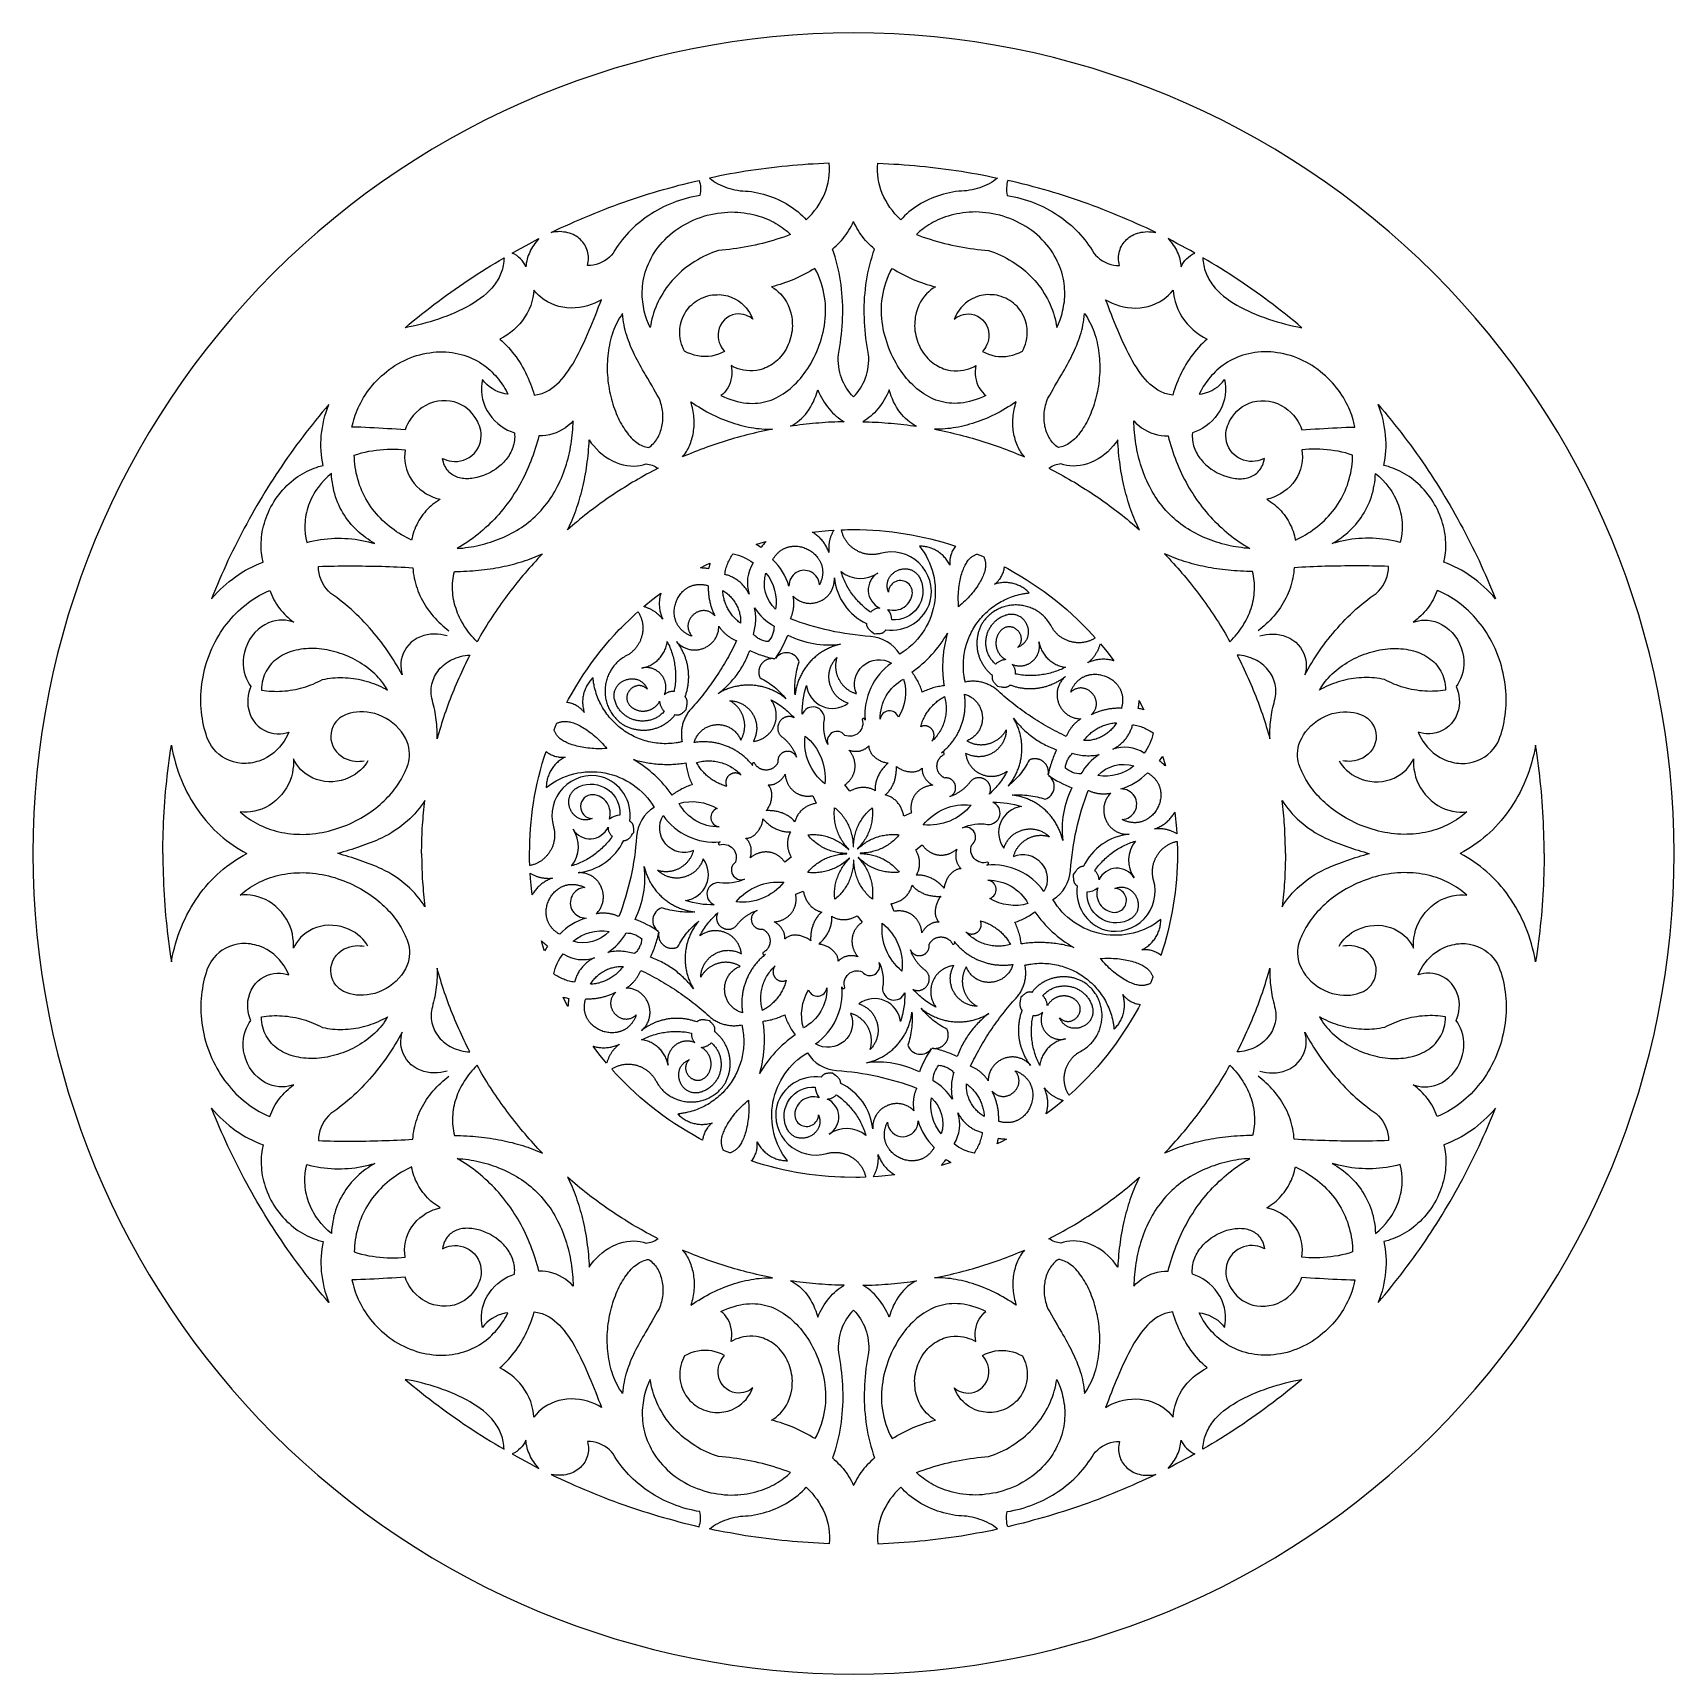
# Model space of a CAD drawing. Extents: x -1903 to -234, y -575 to 545.
# Drawn here: x -614.1 to -234.1, y -155.8 to 224.2 of the extents above; entities that cross this region are included whole.
import ezdxf

# ---------------------------------------------------------------- set-up
doc = ezdxf.new("R2010")
doc.units = 0
doc.layers.add('LAYER_1', color=18, linetype='CONTINUOUS')

msp = doc.modelspace()

# ---------------------------------------------------------------- linework, layer by layer
at = {"layer": 'LAYER_1'}
for points in [[(-424.07, 224.18, 0.414214), (-614.07, 34.18, 0.414214), (-424.07, -155.82, 0.414214), (-234.07, 34.18, 0.414214)], [(-424.08, 109.18, -0.080315), (-400.44, 105.36), (-400.48, 105.31), (-400.65, 105.1), (-400.8, 104.88), (-400.94, 104.65), (-401.08, 104.41), (-401.2, 104.17), (-401.31, 103.92), (-401.41, 103.67), (-401.5, 103.41), (-401.58, 103.15), (-401.64, 102.88), (-401.7, 102.61), (-401.72, 102.47), (-401.74, 102.33), (-401.76, 102.19), (-401.77, 102.06), (-401.78, 101.92), (-401.78, 101.78), (-401.79, 101.63), (-401.79, 101.49), (-401.78, 101.35), (-401.78, 101.21), (-401.76, 101.06), (-401.75, 100.92), (-401.88, 101.17), (-402.01, 101.41), (-402.15, 101.65), (-402.3, 101.88), (-402.46, 102.11), (-402.62, 102.33), (-402.79, 102.54), (-402.97, 102.75), (-403.16, 102.95), (-403.35, 103.14), (-403.55, 103.32), (-403.75, 103.5), (-403.96, 103.67), (-404.17, 103.83), (-404.4, 103.99), (-404.62, 104.14), (-404.85, 104.28), (-405.09, 104.41), (-405.33, 104.53), (-405.57, 104.65), (-405.82, 104.75), (-406.07, 104.85), (-406.33, 104.94), (-406.59, 105.02), (-406.85, 105.09), (-407.12, 105.15), (-407.39, 105.21), (-407.66, 105.25), (-407.93, 105.28), (-408.21, 105.31), (-408.49, 105.32), (-408.77, 105.33, -0.453995), (-413.38, 80.35, 0.240725), (-420.14, 84.43), (-420.15, 84.43, -0.074077), (-438.68, 88.51), (-438.61, 88.67), (-438.54, 88.82), (-438.48, 88.98), (-438.42, 89.14), (-438.36, 89.3), (-438.3, 89.46), (-438.25, 89.62), (-438.21, 89.78), (-438.16, 89.94), (-438.12, 90.1), (-438.08, 90.27), (-438.05, 90.43), (-438.02, 90.59), (-437.99, 90.76), (-437.96, 90.93), (-437.94, 91.09), (-437.92, 91.26), (-437.91, 91.43), (-437.89, 91.59), (-437.89, 91.76), (-437.88, 91.93), (-437.88, 92.09), (-437.88, 92.26), (-437.88, 92.43), (-437.89, 92.6), (-437.9, 92.77), (-437.92, 92.93), (-437.93, 93.1), (-437.96, 93.27), (-437.98, 93.44), (-438.01, 93.6), (-438.04, 93.77), (-437.87, 93.6), (-437.7, 93.45), (-437.52, 93.3), (-437.35, 93.16), (-437.16, 93.03), (-436.98, 92.91), (-436.79, 92.8), (-436.6, 92.7), (-436.41, 92.6), (-436.22, 92.52), (-436.02, 92.44), (-435.82, 92.37), (-435.62, 92.31), (-435.42, 92.26), (-435.22, 92.21), (-435.02, 92.17), (-434.82, 92.14), (-434.61, 92.12), (-434.41, 92.11), (-434.21, 92.1), (-434.01, 92.1), (-433.8, 92.11), (-433.6, 92.13), (-433.4, 92.15), (-433.2, 92.18), (-433, 92.22), (-432.8, 92.26), (-432.61, 92.31), (-432.42, 92.37), (-432.22, 92.43), (-432.04, 92.5), (-431.85, 92.58), (-431.67, 92.66), (-431.49, 92.75), (-431.31, 92.85), (-431.13, 92.95), (-430.96, 93.06), (-430.8, 93.18), (-430.63, 93.3), (-430.48, 93.42), (-430.32, 93.55), (-430.17, 93.69), (-430.03, 93.84), (-429.89, 93.98), (-429.76, 94.14), (-429.63, 94.3), (-429.51, 94.46), (-429.39, 94.63), (-429.28, 94.81), (-429.18, 94.99), (-429.08, 95.17), (-428.99, 95.36), (-428.91, 95.56), (-428.83, 95.75), (-428.76, 95.96), (-428.7, 96.17), (-428.65, 96.38), (-428.6, 96.59), (-428.57, 96.81), (-428.54, 97.04), (-428.52, 97.27), (-428.51, 97.5), (-428.51, 97.74), (-428.51, 97.98, 0.260478), (-421.1, 87.41), (-421.09, 87.3), (-421.07, 87.19), (-421.06, 87.09), (-421.03, 86.99), (-421.01, 86.9), (-420.98, 86.81), (-420.94, 86.72), (-420.9, 86.63), (-420.86, 86.55), (-420.82, 86.48), (-420.77, 86.4), (-420.72, 86.33), (-420.66, 86.26), (-420.61, 86.19), (-420.48, 86.06), (-420.35, 85.93), (-420.21, 85.81), (-420.06, 85.69), (-419.9, 85.57), (-419.56, 85.33), (-419.2, 85.07), (-418.78, 85.08), (-418.58, 85.08), (-418.39, 85.08), (-418.2, 85.09), (-418.02, 85.11), (-417.85, 85.13), (-417.69, 85.16), (-417.61, 85.18), (-417.53, 85.21), (-417.45, 85.23), (-417.37, 85.26), (-417.3, 85.3), (-417.23, 85.34), (-417.16, 85.38), (-417.09, 85.43), (-417.02, 85.48), (-416.95, 85.53), (-416.89, 85.6), (-416.82, 85.66), (-416.76, 85.74), (-416.7, 85.81), (-416.64, 85.9), (-416.58, 85.99, 0.373134), (-406.29, 92.6, 0.574165), (-417.91, 103.64), (-418.1, 103.59), (-418.29, 103.55), (-418.48, 103.51), (-418.67, 103.48), (-418.86, 103.45), (-419.05, 103.43), (-419.24, 103.41), (-419.42, 103.4), (-419.61, 103.39), (-419.8, 103.39), (-419.99, 103.39), (-420.17, 103.4), (-420.36, 103.41), (-420.54, 103.43), (-420.72, 103.45), (-420.91, 103.48), (-421.09, 103.51), (-421.27, 103.54), (-421.45, 103.58), (-421.63, 103.63), (-421.8, 103.67), (-421.98, 103.73), (-422.15, 103.79), (-422.32, 103.85), (-422.49, 103.91), (-422.66, 103.98), (-422.83, 104.06), (-422.99, 104.13), (-423.15, 104.22), (-423.31, 104.3), (-423.47, 104.39), (-423.63, 104.49), (-423.78, 104.58), (-423.93, 104.68), (-424.08, 104.79), (-424.23, 104.9), (-424.37, 105.01), (-424.51, 105.13), (-424.65, 105.24), (-424.78, 105.37), (-424.91, 105.49), (-425.04, 105.62), (-425.16, 105.76), (-425.28, 105.89), (-425.4, 106.03), (-425.52, 106.17), (-425.63, 106.32), (-425.73, 106.47), (-425.84, 106.62), (-425.94, 106.77), (-426.03, 106.93), (-426.12, 107.09), (-426.21, 107.26), (-426.29, 107.42), (-426.37, 107.59), (-426.45, 107.76), (-426.52, 107.93), (-426.58, 108.11), (-426.64, 108.29), (-426.7, 108.47), (-426.75, 108.66), (-426.8, 108.84), (-426.84, 109.03), (-426.86, 109.13, -0.00928)], [(-451.97, 103.58, -0.118726), (-447.33, 101.44, 0.224974), (-448.21, 94.2), (-448.32, 94.41), (-448.43, 94.62), (-448.55, 94.83), (-448.67, 95.03), (-448.8, 95.23), (-448.93, 95.42), (-449.07, 95.61), (-449.21, 95.8), (-449.36, 95.98), (-449.51, 96.16), (-449.67, 96.33), (-449.83, 96.5), (-450, 96.66), (-450.17, 96.82), (-450.34, 96.98), (-450.52, 97.13), (-450.71, 97.27), (-450.89, 97.41), (-451.08, 97.54), (-451.28, 97.67), (-451.48, 97.8), (-451.68, 97.92), (-451.88, 98.03), (-452.09, 98.14), (-452.3, 98.24), (-452.52, 98.34), (-452.73, 98.43), (-452.95, 98.51), (-453.18, 98.59), (-453.4, 98.66), (-453.63, 98.73), (-453.86, 98.79), (-453.81, 99.11), (-453.75, 99.43), (-453.68, 99.75), (-453.61, 100.06), (-453.52, 100.37), (-453.42, 100.68), (-453.31, 100.99), (-453.2, 101.3), (-453.07, 101.6), (-452.94, 101.9), (-452.8, 102.19), (-452.65, 102.48), (-452.49, 102.76), (-452.32, 103.04), (-452.15, 103.31)], [(-444.46, 106.26), (-444.62, 106.09), (-444.77, 105.92), (-444.92, 105.75), (-445.07, 105.57), (-445.21, 105.39), (-445.36, 105.2), (-445.49, 105.02, 0.017842), (-446.61, 105.72), (-446.42, 105.78), (-444.9, 106.23), (-444.34, 106.39)], [(-437.53, 105.34), (-437.25, 105.32), (-436.97, 105.3), (-436.69, 105.26), (-436.41, 105.21), (-436.13, 105.15), (-435.86, 105.08), (-435.59, 104.99), (-435.32, 104.9), (-435.06, 104.79), (-434.8, 104.67), (-434.55, 104.55), (-434.3, 104.41), (-434.06, 104.26), (-433.82, 104.1), (-433.6, 103.93), (-433.38, 103.76), (-433.16, 103.57), (-432.96, 103.37), (-432.76, 103.17), (-432.58, 102.96), (-432.4, 102.74), (-432.31, 102.63), (-432.23, 102.51), (-432.15, 102.39), (-432.08, 102.28), (-432, 102.16), (-431.93, 102.03), (-431.86, 101.91), (-431.8, 101.78), (-431.74, 101.66), (-431.68, 101.53), (-431.62, 101.4), (-431.57, 101.26), (-431.52, 101.13), (-431.48, 100.99), (-431.43, 100.86), (-431.39, 100.72), (-431.36, 100.58), (-431.33, 100.44), (-431.3, 100.29), (-431.28, 100.15), (-431.25, 100), (-431.24, 99.86), (-431.23, 99.71), (-431.22, 99.56), (-431.21, 99.41), (-431.21, 99.26), (-431.21, 99.1), (-431.22, 98.95), (-431.23, 98.79), (-431.25, 98.64), (-431.27, 98.48), (-431.29, 98.32), (-431.32, 98.16), (-431.36, 98), (-431.39, 97.84), (-431.44, 97.68), (-431.49, 97.51), (-431.54, 97.35), (-431.6, 97.18), (-431.66, 97.02), (-431.73, 96.85), (-431.8, 96.69), (-431.87, 96.52), (-431.96, 96.35, 1), (-439.01, 96.09, 0.128453), (-442.77, 102.21), (-442.68, 102.37), (-442.58, 102.52), (-442.49, 102.67), (-442.39, 102.82), (-442.29, 102.96), (-442.18, 103.1), (-442.08, 103.23), (-441.97, 103.35), (-441.86, 103.48), (-441.75, 103.6), (-441.64, 103.71), (-441.52, 103.82), (-441.4, 103.93), (-441.29, 104.03), (-441.17, 104.13), (-441.04, 104.22), (-440.92, 104.31), (-440.8, 104.4), (-440.67, 104.48), (-440.54, 104.56), (-440.41, 104.63), (-440.29, 104.7), (-440.15, 104.77), (-440.02, 104.83), (-439.89, 104.89), (-439.76, 104.94), (-439.62, 105), (-439.49, 105.04), (-439.35, 105.09), (-439.21, 105.13), (-439.07, 105.16), (-438.94, 105.2), (-438.8, 105.23), (-438.66, 105.25), (-438.52, 105.27), (-438.38, 105.29), (-438.24, 105.31), (-438.1, 105.32), (-437.95, 105.33), (-437.81, 105.34), (-437.67, 105.34)], [(-444.4, 99.09, -0.228229), (-442.15, 90.77, -0.276488)], [(-426.95, 99.45, 0.329739), (-418.44, 99.12, 0.606751), (-417.96, 91.02), (-418.11, 91.02), (-418.27, 91.01), (-418.42, 90.99), (-418.57, 90.96), (-418.71, 90.92), (-418.86, 90.87), (-419, 90.82), (-419.14, 90.76), (-419.27, 90.69), (-419.4, 90.62), (-419.53, 90.54), (-419.65, 90.45), (-419.76, 90.35), (-419.87, 90.25), (-419.98, 90.14), (-420.07, 90.02), (-420.38, 90.24), (-420.68, 90.46), (-420.97, 90.69), (-421.27, 90.92), (-421.55, 91.16), (-421.83, 91.41), (-422.1, 91.66), (-422.37, 91.92), (-422.64, 92.18), (-422.89, 92.45), (-423.14, 92.72), (-423.39, 93), (-423.63, 93.28), (-423.86, 93.57), (-424.09, 93.86), (-424.31, 94.15), (-424.53, 94.45), (-424.73, 94.76), (-424.94, 95.07), (-425.13, 95.38), (-425.32, 95.7), (-425.51, 96.02), (-425.68, 96.35), (-425.85, 96.68), (-426.01, 97.02), (-426.17, 97.35), (-426.32, 97.69), (-426.46, 98.04), (-426.59, 98.39), (-426.72, 98.74), (-426.84, 99.09)], [(-411.93, 100.09), (-411.75, 100.08), (-411.57, 100.06), (-411.39, 100.03), (-411.21, 99.99), (-411.03, 99.94), (-410.85, 99.89), (-410.68, 99.82), (-410.5, 99.75), (-410.34, 99.66), (-410.17, 99.57), (-410.01, 99.46), (-409.85, 99.35), (-409.7, 99.23), (-409.55, 99.09), (-409.41, 98.95), (-409.27, 98.79), (-409.13, 98.63), (-409.01, 98.45), (-408.89, 98.26), (-408.77, 98.07), (-408.66, 97.86), (-408.56, 97.64, -0.562024), (-415.23, 88.26, 0.166667), (-416.11, 90.71, 0.487168), (-410.45, 94.53, 1), (-415.99, 94.67), (-416.07, 94.89), (-416.13, 95.12), (-416.19, 95.34), (-416.23, 95.55), (-416.26, 95.77), (-416.28, 95.98), (-416.28, 96.18), (-416.28, 96.38), (-416.26, 96.58), (-416.24, 96.78), (-416.2, 96.97), (-416.16, 97.15), (-416.11, 97.34), (-416.04, 97.51), (-415.97, 97.68), (-415.89, 97.85), (-415.8, 98.02), (-415.71, 98.17), (-415.6, 98.33), (-415.49, 98.47), (-415.38, 98.61), (-415.25, 98.75), (-415.12, 98.88), (-414.99, 99.01), (-414.85, 99.12), (-414.7, 99.24), (-414.55, 99.34), (-414.4, 99.44), (-414.24, 99.54), (-414.07, 99.62), (-413.91, 99.7), (-413.74, 99.78), (-413.56, 99.84), (-413.39, 99.9), (-413.21, 99.95), (-413.03, 99.99), (-412.85, 100.03), (-412.67, 100.06), (-412.49, 100.08), (-412.3, 100.09), (-412.12, 100.1)], [(-446.96, 91.08, 0.126855), (-442.47, 86.84, -0.186674), (-443.84, 83.23), (-444.08, 83.26), (-444.33, 83.29), (-444.56, 83.34), (-444.8, 83.4), (-445.03, 83.47), (-445.26, 83.55), (-445.48, 83.64), (-445.7, 83.74), (-445.92, 83.85), (-446.13, 83.97), (-446.33, 84.1), (-446.53, 84.24), (-446.72, 84.39), (-446.91, 84.55), (-447.08, 84.71), (-447.26, 84.89), (-447.15, 85.27), (-447.05, 85.65), (-446.96, 86.03), (-446.89, 86.41), (-446.83, 86.8), (-446.78, 87.19), (-446.74, 87.58), (-446.71, 87.97), (-446.7, 88.36), (-446.7, 88.75), (-446.71, 89.14), (-446.74, 89.53), (-446.77, 89.92), (-446.82, 90.31), (-446.88, 90.69)], [(-439.31, 84.74, 0.145764), (-427.1, 82.62), (-427.37, 82.56), (-427.63, 82.49), (-427.89, 82.42), (-428.15, 82.34), (-428.4, 82.26), (-428.66, 82.17), (-428.91, 82.08), (-429.16, 81.99), (-429.4, 81.88), (-429.64, 81.78), (-429.89, 81.67), (-430.12, 81.56), (-430.36, 81.44), (-430.59, 81.31), (-430.82, 81.19), (-431.05, 81.06), (-431.27, 80.92), (-431.49, 80.78), (-431.71, 80.64), (-431.92, 80.49), (-432.14, 80.34), (-432.34, 80.18), (-432.55, 80.02), (-432.75, 79.86), (-432.95, 79.69), (-433.14, 79.52), (-433.34, 79.35), (-433.53, 79.17), (-433.71, 78.99), (-433.89, 78.8), (-434.07, 78.62), (-434.24, 78.42), (-434.41, 78.23), (-434.58, 78.03), (-434.74, 77.83), (-434.9, 77.63), (-435.06, 77.42), (-435.21, 77.21), (-435.36, 77), (-435.5, 76.78), (-435.64, 76.56), (-435.77, 76.34), (-435.9, 76.12), (-436.03, 75.89), (-436.15, 75.66), (-436.27, 75.43), (-436.38, 75.19), (-436.49, 74.96), (-436.6, 74.72), (-436.7, 74.48), (-436.79, 74.23), (-436.89, 73.99), (-436.97, 73.74), (-437.05, 73.49), (-437.13, 73.24), (-437.2, 72.98), (-437.27, 72.73), (-437.33, 72.47), (-437.39, 72.21), (-437.44, 71.95), (-437.49, 71.69), (-437.53, 71.42), (-437.57, 71.15), (-437.6, 70.89), (-437.63, 71.37), (-437.65, 71.86), (-437.66, 72.34), (-437.66, 72.83), (-437.64, 73.32), (-437.61, 73.8), (-437.57, 74.28), (-437.52, 74.76), (-437.45, 75.24), (-437.37, 75.72), (-437.28, 76.2), (-437.18, 76.67), (-437.06, 77.15), (-436.94, 77.62), (-436.8, 78.08), (-436.64, 78.55, 0.61665), (-442.15, 79.32, 0.063158)], [(-402.43, 84.79), (-402.53, 84.42), (-402.62, 84.04), (-402.71, 83.67), (-402.8, 83.3), (-402.88, 82.92), (-402.95, 82.54), (-403.02, 82.17), (-403.09, 81.79), (-403.14, 81.41), (-403.2, 81.03), (-403.25, 80.65), (-403.29, 80.27), (-403.33, 79.89), (-403.36, 79.51), (-403.39, 79.13), (-403.41, 78.74), (-403.42, 78.36), (-403.44, 77.98), (-403.44, 77.59), (-403.44, 77.21), (-403.44, 76.83), (-403.43, 76.44), (-403.42, 76.06), (-403.4, 75.68), (-403.37, 75.3), (-403.34, 74.91), (-403.3, 74.53), (-403.26, 74.15), (-403.22, 73.77), (-403.17, 73.39), (-403.11, 73), (-403.44, 72.97), (-403.77, 72.92), (-404.09, 72.87), (-404.42, 72.81), (-404.74, 72.74), (-405.06, 72.67), (-405.38, 72.59), (-405.69, 72.5), (-406.01, 72.4), (-406.32, 72.3), (-406.63, 72.19), (-406.94, 72.07), (-407.24, 71.94), (-407.55, 71.81), (-407.84, 71.67), (-408.14, 71.52), (-408.24, 71.84), (-408.35, 72.15), (-408.46, 72.46), (-408.58, 72.77), (-408.71, 73.07), (-408.84, 73.38), (-408.99, 73.67), (-409.13, 73.97), (-409.29, 74.26), (-409.45, 74.55), (-409.62, 74.83), (-409.8, 75.11), (-409.98, 75.39), (-410.17, 75.66), (-410.36, 75.93), (-410.56, 76.19, 0.11065), (-402.32, 85.16)], [(-427.96, 79.4), (-428.01, 79.23), (-428.05, 79.06), (-428.09, 78.89), (-428.12, 78.73), (-428.15, 78.56), (-428.17, 78.39), (-428.19, 78.22), (-428.21, 78.06), (-428.22, 77.89), (-428.22, 77.72), (-428.22, 77.56), (-428.22, 77.39), (-428.22, 77.23), (-428.21, 77.06), (-428.19, 76.9), (-428.17, 76.73), (-428.15, 76.57), (-428.12, 76.41), (-428.09, 76.25), (-428.06, 76.09), (-428.02, 75.93), (-427.98, 75.78), (-427.93, 75.62), (-427.88, 75.47), (-427.83, 75.31), (-427.77, 75.16), (-427.71, 75.01), (-427.65, 74.86), (-427.58, 74.71), (-427.51, 74.57), (-427.43, 74.43), (-427.35, 74.28), (-427.27, 74.15), (-427.19, 74.01), (-427.1, 73.87), (-427.01, 73.74), (-426.91, 73.61), (-426.81, 73.48), (-426.71, 73.35), (-426.61, 73.23), (-426.5, 73.11), (-426.39, 72.99), (-426.27, 72.87), (-426.16, 72.76), (-426.04, 72.65), (-425.91, 72.54), (-425.79, 72.43), (-425.66, 72.33), (-425.53, 72.23), (-425.39, 72.13), (-425.26, 72.04), (-425.12, 71.95), (-424.97, 71.86), (-424.83, 71.78), (-424.68, 71.7), (-424.53, 71.62), (-424.38, 71.55), (-424.22, 71.48), (-424.07, 71.42), (-423.91, 71.36), (-423.74, 71.3), (-423.58, 71.24), (-423.41, 71.19, -0.719328), (-415.25, 78.27, 0.270929), (-421.36, 65.08, 0.777705), (-422.07, 65.24, -0.636132), (-426.08, 61.54, 0.862472), (-430.01, 59.45, -0.153049), (-430.82, 65.19, 0.87466), (-435.94, 66.41, -0.089383), (-434.93, 73.08, 0.578149), (-425.33, 68.99), (-425.54, 69.06), (-425.75, 69.14), (-425.95, 69.22), (-426.14, 69.31), (-426.34, 69.41), (-426.52, 69.51), (-426.71, 69.61), (-426.88, 69.73), (-427.06, 69.84), (-427.22, 69.96), (-427.39, 70.09), (-427.54, 70.22), (-427.69, 70.36), (-427.84, 70.49), (-427.98, 70.64), (-428.12, 70.79), (-428.25, 70.94), (-428.38, 71.09), (-428.5, 71.25), (-428.62, 71.41), (-428.73, 71.58), (-428.83, 71.75), (-428.93, 71.92), (-429.03, 72.09), (-429.11, 72.27), (-429.2, 72.45), (-429.27, 72.63), (-429.35, 72.81), (-429.41, 73), (-429.47, 73.18), (-429.53, 73.37), (-429.58, 73.56), (-429.62, 73.75), (-429.66, 73.95), (-429.69, 74.14), (-429.72, 74.34), (-429.74, 74.53), (-429.75, 74.73), (-429.76, 74.93), (-429.76, 75.12), (-429.76, 75.32), (-429.75, 75.52), (-429.73, 75.72), (-429.71, 75.91), (-429.68, 76.11), (-429.65, 76.31), (-429.6, 76.5), (-429.56, 76.7), (-429.5, 76.89), (-429.44, 77.08), (-429.38, 77.27), (-429.3, 77.46), (-429.22, 77.65), (-429.14, 77.84), (-429.05, 78.02), (-428.95, 78.2), (-428.84, 78.38), (-428.73, 78.56), (-428.61, 78.73), (-428.48, 78.9), (-428.35, 79.07), (-428.21, 79.24), (-428.07, 79.4), (-427.91, 79.56)], [(-412.46, 74.57, -0.207503), (-413.67, 65.75, 0.794747), (-417.88, 65.29, -0.281952)], [(-435.29, 61.38, -0.255743), (-430.73, 50.32, -0.255743)], [(-359.14, 63.94), (-358.83, 63.88), (-358.51, 63.81), (-358.19, 63.73), (-357.88, 63.64), (-357.57, 63.55), (-357.26, 63.44), (-356.96, 63.32), (-356.66, 63.2), (-356.36, 63.06), (-356.07, 62.92), (-355.78, 62.77), (-355.49, 62.61), (-355.21, 62.45), (-354.94, 62.27), (-354.67, 62.09, -0.118726), (-356.81, 57.45, 0.224974), (-364.06, 58.34), (-363.84, 58.45), (-363.63, 58.56), (-363.43, 58.67), (-363.23, 58.8), (-363.03, 58.92), (-362.83, 59.06), (-362.64, 59.2), (-362.46, 59.34), (-362.27, 59.49), (-362.1, 59.64), (-361.92, 59.8), (-361.76, 59.96), (-361.59, 60.12), (-361.43, 60.3), (-361.28, 60.47), (-361.13, 60.65), (-360.98, 60.83), (-360.84, 61.02), (-360.71, 61.21), (-360.58, 61.4), (-360.46, 61.6), (-360.34, 61.8), (-360.22, 62.01), (-360.12, 62.22), (-360.01, 62.43), (-359.92, 62.64), (-359.83, 62.86), (-359.74, 63.08), (-359.66, 63.3), (-359.59, 63.53), (-359.52, 63.76), (-359.46, 63.99)], [(-495.19, 57.77), (-494.97, 57.61), (-494.75, 57.45), (-494.52, 57.31), (-494.28, 57.18), (-494.04, 57.05), (-493.79, 56.94), (-493.54, 56.84), (-493.28, 56.75), (-493.02, 56.67), (-492.75, 56.61), (-492.48, 56.56), (-492.34, 56.53), (-492.21, 56.51), (-492.07, 56.5), (-491.93, 56.49), (-491.79, 56.48), (-491.65, 56.47), (-491.51, 56.47), (-491.37, 56.47), (-491.22, 56.47), (-491.08, 56.48), (-490.94, 56.49), (-490.79, 56.5), (-491.04, 56.38), (-491.29, 56.24), (-491.53, 56.1), (-491.76, 55.95), (-491.98, 55.8), (-492.2, 55.63), (-492.42, 55.46), (-492.62, 55.28), (-492.82, 55.1), (-493.01, 54.91), (-493.2, 54.71), (-493.37, 54.5), (-493.55, 54.29), (-493.71, 54.08), (-493.86, 53.86), (-494.01, 53.63), (-494.15, 53.4), (-494.28, 53.17), (-494.41, 52.93), (-494.52, 52.68), (-494.63, 52.43), (-494.72, 52.18), (-494.81, 51.92), (-494.89, 51.66), (-494.97, 51.4), (-495.03, 51.14), (-495.08, 50.87), (-495.12, 50.6), (-495.16, 50.32), (-495.18, 50.05), (-495.2, 49.77), (-495.2, 49.49, -0.453995), (-470.23, 44.87, 0.240725), (-474.3, 38.11), (-474.3, 38.1, -0.074077), (-478.39, 19.58), (-478.54, 19.65), (-478.7, 19.71), (-478.85, 19.78), (-479.01, 19.84), (-479.17, 19.9), (-479.33, 19.95), (-479.49, 20), (-479.65, 20.05), (-479.81, 20.09), (-479.98, 20.13), (-480.14, 20.17), (-480.3, 20.21), (-480.47, 20.24), (-480.63, 20.27), (-480.8, 20.29), (-480.97, 20.31), (-481.13, 20.33), (-481.3, 20.35), (-481.47, 20.36), (-481.63, 20.37), (-481.8, 20.37), (-481.97, 20.38), (-482.14, 20.37), (-482.3, 20.37), (-482.47, 20.36), (-482.64, 20.35), (-482.81, 20.34), (-482.97, 20.32), (-483.14, 20.3), (-483.31, 20.27), (-483.48, 20.25), (-483.64, 20.21), (-483.48, 20.38), (-483.32, 20.55), (-483.17, 20.73), (-483.04, 20.91), (-482.91, 21.09), (-482.79, 21.27), (-482.68, 21.46), (-482.57, 21.65), (-482.48, 21.84), (-482.39, 22.04), (-482.31, 22.23), (-482.24, 22.43), (-482.18, 22.63), (-482.13, 22.83), (-482.08, 23.03), (-482.05, 23.23), (-482.02, 23.44), (-482, 23.64), (-481.98, 23.84), (-481.98, 24.05), (-481.98, 24.25), (-481.98, 24.45), (-482, 24.65), (-482.02, 24.85), (-482.05, 25.05), (-482.09, 25.25), (-482.13, 25.45), (-482.18, 25.64), (-482.24, 25.84), (-482.31, 26.03), (-482.38, 26.22), (-482.45, 26.4), (-482.54, 26.59), (-482.63, 26.77), (-482.72, 26.95), (-482.83, 27.12), (-482.93, 27.29), (-483.05, 27.46), (-483.17, 27.62), (-483.3, 27.78), (-483.43, 27.93), (-483.57, 28.08), (-483.71, 28.22), (-483.86, 28.36), (-484.01, 28.5), (-484.17, 28.62), (-484.34, 28.75), (-484.51, 28.86), (-484.68, 28.97), (-484.86, 29.08), (-485.05, 29.17), (-485.24, 29.26), (-485.43, 29.35), (-485.63, 29.42), (-485.83, 29.49), (-486.04, 29.55), (-486.25, 29.61), (-486.47, 29.65), (-486.69, 29.69), (-486.91, 29.72), (-487.14, 29.74), (-487.37, 29.75), (-487.61, 29.75), (-487.85, 29.74, 0.260478), (-477.28, 37.16), (-477.17, 37.17), (-477.06, 37.18), (-476.96, 37.2), (-476.86, 37.22), (-476.77, 37.25), (-476.68, 37.28), (-476.59, 37.31), (-476.51, 37.35), (-476.43, 37.39), (-476.35, 37.44), (-476.27, 37.48), (-476.2, 37.54), (-476.13, 37.59), (-476.06, 37.65), (-475.93, 37.77), (-475.8, 37.9), (-475.68, 38.05), (-475.56, 38.2), (-475.44, 38.36), (-475.2, 38.7), (-474.95, 39.05), (-474.95, 39.47), (-474.95, 39.67), (-474.96, 39.87), (-474.96, 40.05), (-474.98, 40.23), (-475, 40.4), (-475.04, 40.57), (-475.06, 40.65), (-475.08, 40.73), (-475.11, 40.8), (-475.14, 40.88), (-475.17, 40.95), (-475.21, 41.03), (-475.25, 41.1), (-475.3, 41.17), (-475.35, 41.24), (-475.41, 41.3), (-475.47, 41.37), (-475.54, 41.43), (-475.61, 41.49), (-475.69, 41.55), (-475.77, 41.61), (-475.86, 41.67, 0.373134), (-482.47, 51.97, 0.574165), (-493.52, 40.34), (-493.47, 40.15), (-493.42, 39.96), (-493.39, 39.77), (-493.35, 39.58), (-493.33, 39.4), (-493.3, 39.21), (-493.29, 39.02), (-493.27, 38.83), (-493.27, 38.64), (-493.26, 38.46), (-493.27, 38.27), (-493.27, 38.08), (-493.29, 37.9), (-493.3, 37.71), (-493.32, 37.53), (-493.35, 37.35), (-493.38, 37.16), (-493.42, 36.98), (-493.46, 36.8), (-493.5, 36.63), (-493.55, 36.45), (-493.6, 36.28), (-493.66, 36.1), (-493.72, 35.93), (-493.79, 35.76), (-493.86, 35.59), (-493.93, 35.43), (-494.01, 35.26), (-494.09, 35.1), (-494.18, 34.94), (-494.27, 34.78), (-494.36, 34.63), (-494.46, 34.47), (-494.56, 34.32), (-494.66, 34.17), (-494.77, 34.03), (-494.88, 33.89), (-495, 33.75), (-495.12, 33.61), (-495.24, 33.47), (-495.37, 33.34), (-495.5, 33.22), (-495.63, 33.09), (-495.77, 32.97), (-495.9, 32.85), (-496.05, 32.74), (-496.19, 32.63), (-496.34, 32.52), (-496.49, 32.42), (-496.65, 32.32), (-496.8, 32.22), (-496.97, 32.13), (-497.13, 32.04), (-497.29, 31.96), (-497.46, 31.88), (-497.63, 31.81), (-497.81, 31.74), (-497.98, 31.67), (-498.16, 31.61), (-498.35, 31.55), (-498.53, 31.5), (-498.72, 31.45), (-498.9, 31.41), (-499.03, 31.39), (-499.07, 32.74), (-499.07, 33.5), (-499.04, 36.4), (-499.02, 37.07), (-498.95, 38.53), (-498.85, 40), (-498.72, 41.47), (-498.56, 42.96), (-498.37, 44.45), (-498.15, 45.95), (-497.9, 47.45), (-497.61, 48.96), (-497.29, 50.47), (-496.94, 51.98), (-496.55, 53.49), (-496.13, 55.01), (-495.68, 56.52), (-495.25, 57.83)], [(-372.99, 57.27), (-372.61, 57.17), (-372.23, 57.09), (-371.84, 57.01), (-371.45, 56.95), (-371.07, 56.9), (-370.68, 56.87), (-370.29, 56.84), (-369.9, 56.83), (-369.51, 56.83), (-369.12, 56.84), (-368.73, 56.86), (-368.34, 56.9), (-367.95, 56.95), (-367.56, 57.01), (-367.17, 57.08, 0.126855), (-371.41, 52.59, -0.186674), (-375.02, 53.97), (-375, 54.21), (-374.96, 54.45), (-374.91, 54.69), (-374.85, 54.93), (-374.78, 55.16), (-374.7, 55.39), (-374.61, 55.61), (-374.51, 55.83), (-374.4, 56.04), (-374.28, 56.25), (-374.15, 56.46), (-374.01, 56.66), (-373.86, 56.85), (-373.71, 57.03), (-373.54, 57.21), (-373.36, 57.38)], [(-474.66, 55.83), (-474.29, 55.73), (-473.92, 55.63), (-473.54, 55.54), (-473.17, 55.46), (-472.79, 55.38), (-472.42, 55.3), (-472.04, 55.23), (-471.66, 55.17), (-471.28, 55.11), (-470.9, 55.06), (-470.52, 55.01), (-470.14, 54.96), (-469.76, 54.93), (-469.38, 54.89), (-469, 54.87), (-468.62, 54.85), (-468.23, 54.83), (-467.85, 54.82), (-467.47, 54.81), (-467.08, 54.81), (-466.7, 54.81), (-466.32, 54.82), (-465.93, 54.84), (-465.55, 54.86), (-465.17, 54.88), (-464.79, 54.91), (-464.4, 54.95), (-464.02, 54.99), (-463.64, 55.04), (-463.26, 55.09), (-462.88, 55.14), (-462.84, 54.81), (-462.8, 54.49), (-462.74, 54.16), (-462.68, 53.84), (-462.62, 53.51), (-462.54, 53.19), (-462.46, 52.88), (-462.37, 52.56), (-462.27, 52.24), (-462.17, 51.93), (-462.06, 51.62), (-461.94, 51.31), (-461.82, 51.01), (-461.68, 50.71), (-461.54, 50.41), (-461.4, 50.11), (-461.71, 50.01), (-462.03, 49.91), (-462.34, 49.79), (-462.64, 49.67), (-462.95, 49.54), (-463.25, 49.41), (-463.55, 49.27), (-463.84, 49.12), (-464.13, 48.96), (-464.42, 48.8), (-464.7, 48.63), (-464.98, 48.46), (-465.26, 48.28), (-465.53, 48.09), (-465.8, 47.89), (-466.06, 47.69, 0.11065), (-475.03, 55.93)], [(-367.48, 52.26, -0.276488), (-359.16, 54.51, -0.228229)], [(-352.48, 56.52), (-352.02, 55.01), (-351.87, 54.47), (-351.99, 54.59), (-352.16, 54.75), (-352.33, 54.9), (-352.51, 55.05), (-352.69, 55.2), (-352.87, 55.34), (-353.05, 55.48), (-353.24, 55.62, 0.017661), (-352.54, 56.72)], [(-487.53, 49.69, -0.562024), (-478.15, 43.02, 0.166667), (-480.6, 42.14, 0.487168), (-484.42, 47.8, 1), (-484.56, 42.27), (-484.79, 42.19), (-485.01, 42.12), (-485.23, 42.07), (-485.44, 42.02), (-485.66, 41.99), (-485.87, 41.97), (-486.07, 41.97), (-486.28, 41.97), (-486.47, 41.99), (-486.67, 42.01), (-486.86, 42.05), (-487.04, 42.09), (-487.23, 42.14), (-487.4, 42.21), (-487.58, 42.28), (-487.74, 42.36), (-487.91, 42.45), (-488.06, 42.54), (-488.22, 42.65), (-488.36, 42.76), (-488.51, 42.87), (-488.64, 43), (-488.77, 43.13), (-488.9, 43.26), (-489.02, 43.4), (-489.13, 43.55), (-489.23, 43.7), (-489.33, 43.86), (-489.43, 44.01), (-489.51, 44.18), (-489.59, 44.34), (-489.67, 44.51), (-489.73, 44.69), (-489.79, 44.86), (-489.84, 45.04), (-489.89, 45.22), (-489.92, 45.4), (-489.95, 45.58), (-489.97, 45.77), (-489.98, 45.95), (-489.99, 46.13), (-489.98, 46.32), (-489.97, 46.5), (-489.95, 46.68), (-489.92, 46.87), (-489.88, 47.05), (-489.83, 47.22), (-489.78, 47.4), (-489.71, 47.57), (-489.64, 47.75), (-489.55, 47.92), (-489.46, 48.08), (-489.35, 48.24), (-489.24, 48.4), (-489.12, 48.55), (-488.98, 48.7), (-488.84, 48.85), (-488.68, 48.98), (-488.52, 49.12), (-488.34, 49.24), (-488.16, 49.37), (-487.96, 49.48), (-487.75, 49.59)], [(-378.93, 52.25, 0.063158), (-373.52, 49.42, 0.145764), (-375.63, 37.21), (-375.69, 37.48), (-375.76, 37.74), (-375.83, 38), (-375.91, 38.26), (-375.99, 38.51), (-376.08, 38.77), (-376.17, 39.02), (-376.27, 39.26), (-376.37, 39.51), (-376.47, 39.75), (-376.58, 39.99), (-376.7, 40.23), (-376.81, 40.47), (-376.94, 40.7), (-377.06, 40.93), (-377.2, 41.16), (-377.33, 41.38), (-377.47, 41.6), (-377.61, 41.82), (-377.76, 42.03), (-377.91, 42.24), (-378.07, 42.45), (-378.23, 42.66), (-378.39, 42.86), (-378.56, 43.06), (-378.73, 43.25), (-378.9, 43.45), (-379.08, 43.63), (-379.26, 43.82), (-379.45, 44), (-379.64, 44.18), (-379.83, 44.35), (-380.02, 44.52), (-380.22, 44.69), (-380.42, 44.85), (-380.62, 45.01), (-380.83, 45.17), (-381.04, 45.32), (-381.25, 45.46), (-381.47, 45.61), (-381.69, 45.75), (-381.91, 45.88), (-382.13, 46.01), (-382.36, 46.14), (-382.59, 46.26), (-382.82, 46.38), (-383.06, 46.49), (-383.29, 46.6), (-383.53, 46.71), (-383.77, 46.81), (-384.02, 46.9), (-384.26, 46.99), (-384.51, 47.08), (-384.76, 47.16), (-385.01, 47.24), (-385.27, 47.31), (-385.52, 47.38), (-385.78, 47.44), (-386.04, 47.5), (-386.3, 47.55), (-386.57, 47.6), (-386.83, 47.64), (-387.1, 47.68), (-387.36, 47.71), (-386.88, 47.74), (-386.39, 47.76), (-385.91, 47.77), (-385.42, 47.77), (-384.94, 47.75), (-384.45, 47.72), (-383.97, 47.68), (-383.49, 47.62), (-383.01, 47.56), (-382.53, 47.48), (-382.05, 47.39), (-381.58, 47.29), (-381.1, 47.17), (-380.63, 47.04), (-380.17, 46.9), (-379.71, 46.75, 0.61665)], [(-355.88, 52.79), (-355.73, 52.69), (-355.58, 52.6), (-355.43, 52.5), (-355.29, 52.4), (-355.16, 52.29), (-355.02, 52.19), (-354.9, 52.08), (-354.77, 51.97), (-354.66, 51.86), (-354.54, 51.75), (-354.43, 51.63), (-354.32, 51.51), (-354.22, 51.39), (-354.12, 51.27), (-354.03, 51.15), (-353.94, 51.03), (-353.85, 50.91), (-353.77, 50.78), (-353.69, 50.65), (-353.62, 50.52), (-353.55, 50.39), (-353.48, 50.26), (-353.42, 50.13), (-353.36, 50), (-353.31, 49.86), (-353.26, 49.73), (-353.21, 49.59), (-353.16, 49.46), (-353.12, 49.32), (-353.09, 49.18), (-353.06, 49.04), (-353.03, 48.9), (-353, 48.77), (-352.98, 48.63), (-352.96, 48.49), (-352.94, 48.35), (-352.93, 48.2), (-352.92, 48.06), (-352.92, 47.92), (-352.91, 47.78), (-352.91, 47.64), (-352.93, 47.36), (-352.95, 47.08), (-352.99, 46.8), (-353.04, 46.52), (-353.1, 46.24), (-353.17, 45.97), (-353.26, 45.7), (-353.35, 45.43), (-353.46, 45.17), (-353.58, 44.91), (-353.71, 44.66), (-353.84, 44.41), (-353.99, 44.17), (-354.15, 43.93), (-354.32, 43.7), (-354.5, 43.48), (-354.68, 43.27), (-354.88, 43.07), (-355.08, 42.87), (-355.29, 42.68), (-355.51, 42.51), (-355.63, 42.42), (-355.74, 42.34), (-355.86, 42.26), (-355.98, 42.18), (-356.1, 42.11), (-356.22, 42.04), (-356.34, 41.97), (-356.47, 41.91), (-356.6, 41.85), (-356.72, 41.79), (-356.86, 41.73), (-356.99, 41.68), (-357.12, 41.63), (-357.26, 41.58), (-357.39, 41.54), (-357.53, 41.5), (-357.67, 41.47), (-357.82, 41.44), (-357.96, 41.41), (-358.1, 41.38), (-358.25, 41.36), (-358.4, 41.35), (-358.54, 41.33), (-358.69, 41.32), (-358.84, 41.32), (-359, 41.32), (-359.15, 41.32), (-359.3, 41.33), (-359.46, 41.34), (-359.62, 41.36), (-359.77, 41.38), (-359.93, 41.4), (-360.09, 41.43), (-360.25, 41.47), (-360.41, 41.5), (-360.58, 41.55), (-360.74, 41.59), (-360.9, 41.65), (-361.07, 41.7), (-361.23, 41.77), (-361.4, 41.83), (-361.57, 41.91), (-361.73, 41.98), (-361.9, 42.07, 1), (-362.16, 49.12, 0.128453), (-356.04, 52.88)], [(-464.46, 45.79, -0.207503), (-455.65, 44.58, 0.794747), (-455.18, 40.37, -0.281952)], [(-391.84, 46.05, -0.089383), (-385.17, 45.04, 0.578149), (-389.26, 35.44), (-389.19, 35.65), (-389.11, 35.85), (-389.03, 36.06), (-388.94, 36.25), (-388.84, 36.44), (-388.74, 36.63), (-388.64, 36.81), (-388.53, 36.99), (-388.41, 37.16), (-388.29, 37.33), (-388.16, 37.49), (-388.03, 37.65), (-387.9, 37.8), (-387.76, 37.95), (-387.61, 38.09), (-387.47, 38.23), (-387.31, 38.36), (-387.16, 38.49), (-387, 38.61), (-386.84, 38.72), (-386.67, 38.83), (-386.51, 38.94), (-386.33, 39.04), (-386.16, 39.13), (-385.98, 39.22), (-385.81, 39.31), (-385.62, 39.38), (-385.44, 39.46), (-385.26, 39.52), (-385.07, 39.58), (-384.88, 39.64), (-384.69, 39.69), (-384.5, 39.73), (-384.3, 39.77), (-384.11, 39.8), (-383.91, 39.83), (-383.72, 39.85), (-383.52, 39.86), (-383.33, 39.87), (-383.13, 39.87), (-382.93, 39.87), (-382.73, 39.86), (-382.54, 39.84), (-382.34, 39.82), (-382.14, 39.79), (-381.95, 39.75), (-381.75, 39.71), (-381.56, 39.67), (-381.36, 39.61), (-381.17, 39.55), (-380.98, 39.49), (-380.79, 39.41), (-380.6, 39.33), (-380.42, 39.25), (-380.23, 39.15), (-380.05, 39.06), (-379.87, 38.95), (-379.69, 38.84), (-379.52, 38.72), (-379.35, 38.59), (-379.18, 38.46), (-379.01, 38.32), (-378.85, 38.17), (-378.69, 38.02), (-378.86, 38.07), (-379.02, 38.12), (-379.19, 38.16), (-379.36, 38.2), (-379.53, 38.23), (-379.69, 38.26), (-379.86, 38.28), (-380.03, 38.3), (-380.2, 38.31), (-380.36, 38.32), (-380.53, 38.33), (-380.7, 38.33), (-380.86, 38.33), (-381.03, 38.32), (-381.19, 38.31), (-381.35, 38.3), (-381.52, 38.28), (-381.68, 38.26), (-381.84, 38.23), (-382, 38.2), (-382.16, 38.17), (-382.32, 38.13), (-382.48, 38.09), (-382.63, 38.04), (-382.79, 37.99), (-382.94, 37.94), (-383.09, 37.88), (-383.24, 37.82), (-383.39, 37.76), (-383.54, 37.69), (-383.68, 37.62), (-383.83, 37.54), (-383.97, 37.46), (-384.11, 37.38), (-384.24, 37.3), (-384.38, 37.21), (-384.51, 37.12), (-384.64, 37.02), (-384.77, 36.92), (-384.9, 36.82), (-385.02, 36.72), (-385.15, 36.61), (-385.26, 36.5), (-385.38, 36.38), (-385.5, 36.27), (-385.61, 36.15), (-385.71, 36.02), (-385.82, 35.9), (-385.92, 35.77), (-386.02, 35.64), (-386.12, 35.5), (-386.21, 35.37), (-386.3, 35.23), (-386.39, 35.08), (-386.47, 34.94), (-386.55, 34.79), (-386.63, 34.64), (-386.7, 34.49), (-386.77, 34.33), (-386.83, 34.17), (-386.9, 34.01), (-386.95, 33.85), (-387.01, 33.69), (-387.06, 33.52, -0.719328), (-379.99, 25.36, 0.270929), (-393.17, 31.47, 0.777705), (-393.01, 32.18, -0.636132), (-396.71, 36.19, 0.862472), (-398.8, 40.12, -0.153049), (-393.06, 40.93, 0.87466)], [(-369.59, 48.73), (-369.43, 48.67), (-369.27, 48.6), (-369.12, 48.54), (-368.96, 48.48), (-368.8, 48.43), (-368.64, 48.38), (-368.48, 48.33), (-368.31, 48.29), (-368.15, 48.25), (-367.99, 48.21), (-367.82, 48.17), (-367.66, 48.14), (-367.49, 48.11), (-367.33, 48.09), (-367.16, 48.07), (-367, 48.05), (-366.83, 48.03), (-366.66, 48.02), (-366.49, 48.01), (-366.33, 48.01), (-366.16, 48), (-365.99, 48.01), (-365.82, 48.01), (-365.66, 48.02), (-365.49, 48.03), (-365.32, 48.04), (-365.15, 48.06), (-364.99, 48.08), (-364.82, 48.11), (-364.65, 48.13), (-364.48, 48.17), (-364.65, 48), (-364.81, 47.83), (-364.95, 47.65), (-365.09, 47.47), (-365.22, 47.29), (-365.34, 47.11), (-365.45, 46.92), (-365.55, 46.73), (-365.65, 46.54), (-365.74, 46.34), (-365.81, 46.15), (-365.88, 45.95), (-365.94, 45.75), (-366, 45.55), (-366.04, 45.35), (-366.08, 45.15), (-366.11, 44.94), (-366.13, 44.74), (-366.15, 44.54), (-366.15, 44.33), (-366.15, 44.13), (-366.14, 43.93), (-366.13, 43.73), (-366.1, 43.53), (-366.07, 43.33), (-366.04, 43.13), (-365.99, 42.93), (-365.94, 42.74), (-365.89, 42.54), (-365.82, 42.35), (-365.75, 42.16), (-365.67, 41.98), (-365.59, 41.79), (-365.5, 41.61), (-365.4, 41.43), (-365.3, 41.26), (-365.19, 41.09), (-365.08, 40.92), (-364.96, 40.76), (-364.83, 40.6), (-364.7, 40.45), (-364.56, 40.3), (-364.42, 40.16), (-364.27, 40.02), (-364.11, 39.88), (-363.96, 39.76), (-363.79, 39.63), (-363.62, 39.52), (-363.45, 39.41), (-363.27, 39.3), (-363.08, 39.21), (-362.89, 39.12), (-362.7, 39.03), (-362.5, 38.96), (-362.3, 38.89), (-362.09, 38.83), (-361.88, 38.77), (-361.66, 38.73), (-361.44, 38.69), (-361.21, 38.66), (-360.99, 38.64), (-360.75, 38.63), (-360.52, 38.63), (-360.28, 38.64, 0.260478), (-370.84, 31.22), (-370.96, 31.21), (-371.06, 31.2), (-371.16, 31.18), (-371.26, 31.16), (-371.36, 31.13), (-371.45, 31.1), (-371.54, 31.07), (-371.62, 31.03), (-371.7, 30.99), (-371.78, 30.94), (-371.85, 30.9), (-371.93, 30.85), (-372, 30.79), (-372.07, 30.73), (-372.2, 30.61), (-372.32, 30.48), (-372.44, 30.33), (-372.56, 30.18), (-372.68, 30.02), (-372.92, 29.68), (-373.18, 29.33), (-373.18, 28.91), (-373.18, 28.71), (-373.17, 28.51), (-373.16, 28.33), (-373.15, 28.15), (-373.12, 27.98), (-373.09, 27.81), (-373.07, 27.73), (-373.05, 27.65), (-373.02, 27.58), (-372.99, 27.5), (-372.95, 27.43), (-372.92, 27.35), (-372.87, 27.28), (-372.83, 27.21), (-372.78, 27.15), (-372.72, 27.08), (-372.66, 27.01), (-372.59, 26.95), (-372.52, 26.89), (-372.44, 26.83), (-372.36, 26.77), (-372.26, 26.71, 0.373134), (-365.66, 16.41, 0.574165), (-354.61, 28.04), (-354.66, 28.23), (-354.7, 28.42), (-354.74, 28.61), (-354.77, 28.8), (-354.8, 28.98), (-354.82, 29.17), (-354.84, 29.36), (-354.85, 29.55), (-354.86, 29.74), (-354.86, 29.93), (-354.86, 30.11), (-354.85, 30.3), (-354.84, 30.48), (-354.83, 30.67), (-354.8, 30.85), (-354.78, 31.03), (-354.75, 31.22), (-354.71, 31.4), (-354.67, 31.58), (-354.63, 31.75), (-354.58, 31.93), (-354.53, 32.1), (-354.47, 32.28), (-354.41, 32.45), (-354.34, 32.62), (-354.27, 32.79), (-354.2, 32.95), (-354.12, 33.12), (-354.04, 33.28), (-353.95, 33.44), (-353.86, 33.6), (-353.77, 33.75), (-353.67, 33.91), (-353.57, 34.06), (-353.46, 34.21), (-353.36, 34.35), (-353.24, 34.49), (-353.13, 34.63), (-353.01, 34.77), (-352.89, 34.91), (-352.76, 35.04), (-352.63, 35.16), (-352.5, 35.29), (-352.36, 35.41), (-352.22, 35.53), (-352.08, 35.64), (-351.93, 35.75), (-351.79, 35.86), (-351.63, 35.96), (-351.48, 36.06), (-351.32, 36.16), (-351.16, 36.25), (-351, 36.34), (-350.83, 36.42), (-350.66, 36.5), (-350.49, 36.57), (-350.32, 36.64), (-350.14, 36.71), (-349.96, 36.77), (-349.78, 36.83), (-349.6, 36.88), (-349.41, 36.93), (-349.22, 36.97), (-349.13, 36.99, -0.009354), (-349.07, 34.18, -0.080245), (-352.89, 10.57), (-352.94, 10.61), (-353.16, 10.77), (-353.38, 10.93), (-353.61, 11.07), (-353.84, 11.2), (-354.09, 11.33), (-354.33, 11.44), (-354.59, 11.54), (-354.85, 11.63), (-355.11, 11.71), (-355.38, 11.77), (-355.65, 11.82), (-355.78, 11.85), (-355.92, 11.87), (-356.06, 11.88), (-356.2, 11.89), (-356.34, 11.9), (-356.48, 11.91), (-356.62, 11.91), (-356.76, 11.91), (-356.9, 11.91), (-357.05, 11.9), (-357.19, 11.89), (-357.33, 11.88), (-357.08, 12), (-356.84, 12.14), (-356.6, 12.28), (-356.37, 12.43), (-356.14, 12.58), (-355.92, 12.75), (-355.71, 12.92), (-355.51, 13.1), (-355.31, 13.28), (-355.11, 13.47), (-354.93, 13.67), (-354.75, 13.88), (-354.58, 14.09), (-354.42, 14.3), (-354.26, 14.52), (-354.12, 14.75), (-353.98, 14.98), (-353.85, 15.21), (-353.72, 15.45), (-353.61, 15.7), (-353.5, 15.95), (-353.4, 16.2), (-353.31, 16.46), (-353.23, 16.72), (-353.16, 16.98), (-353.1, 17.24), (-353.05, 17.51), (-353, 17.78), (-352.97, 18.06), (-352.95, 18.33), (-352.93, 18.61), (-352.93, 18.89, -0.453995), (-377.9, 23.51, 0.240725), (-373.83, 30.27), (-373.83, 30.28, -0.074077), (-369.74, 48.8)], [(-468.16, 43, 0.270929), (-454.97, 36.89, 0.777705), (-455.13, 36.18, -0.636132), (-451.43, 32.17, 0.862472), (-449.34, 28.24, -0.153049), (-455.08, 27.43, 0.87466), (-456.3, 22.31, -0.089383), (-462.97, 23.32, 0.578149), (-458.88, 32.92), (-458.95, 32.71), (-459.03, 32.5), (-459.11, 32.3), (-459.2, 32.11), (-459.3, 31.91), (-459.4, 31.73), (-459.51, 31.55), (-459.62, 31.37), (-459.73, 31.2), (-459.85, 31.03), (-459.98, 30.87), (-460.11, 30.71), (-460.25, 30.56), (-460.39, 30.41), (-460.53, 30.27), (-460.68, 30.13), (-460.83, 30), (-460.98, 29.87), (-461.14, 29.75), (-461.3, 29.64), (-461.47, 29.52), (-461.64, 29.42), (-461.81, 29.32), (-461.98, 29.23), (-462.16, 29.14), (-462.34, 29.05), (-462.52, 28.98), (-462.7, 28.9), (-462.89, 28.84), (-463.07, 28.78), (-463.26, 28.72), (-463.45, 28.67), (-463.65, 28.63), (-463.84, 28.59), (-464.03, 28.56), (-464.23, 28.53), (-464.42, 28.51), (-464.62, 28.5), (-464.82, 28.49), (-465.01, 28.49), (-465.21, 28.49), (-465.41, 28.5), (-465.61, 28.52), (-465.8, 28.54), (-466, 28.57), (-466.2, 28.61), (-466.39, 28.65), (-466.59, 28.69), (-466.78, 28.75), (-466.97, 28.81), (-467.16, 28.87), (-467.35, 28.95), (-467.54, 29.03), (-467.73, 29.11), (-467.91, 29.21), (-468.09, 29.3), (-468.27, 29.41), (-468.45, 29.52), (-468.62, 29.64), (-468.8, 29.77), (-468.97, 29.9), (-469.13, 30.04), (-469.29, 30.18), (-469.45, 30.34), (-469.29, 30.29), (-469.12, 30.24), (-468.95, 30.2), (-468.78, 30.16), (-468.62, 30.13), (-468.45, 30.1), (-468.28, 30.08), (-468.11, 30.06), (-467.95, 30.05), (-467.78, 30.03), (-467.61, 30.03), (-467.45, 30.03), (-467.28, 30.03), (-467.12, 30.04), (-466.95, 30.05), (-466.79, 30.06), (-466.63, 30.08), (-466.46, 30.1), (-466.3, 30.13), (-466.14, 30.16), (-465.98, 30.19), (-465.82, 30.23), (-465.67, 30.27), (-465.51, 30.32), (-465.36, 30.37), (-465.2, 30.42), (-465.05, 30.48), (-464.9, 30.54), (-464.75, 30.6), (-464.61, 30.67), (-464.46, 30.74), (-464.32, 30.82), (-464.18, 30.9), (-464.04, 30.98), (-463.9, 31.06), (-463.76, 31.15), (-463.63, 31.24), (-463.5, 31.34), (-463.37, 31.44), (-463.24, 31.54), (-463.12, 31.64), (-463, 31.75), (-462.88, 31.86), (-462.76, 31.98), (-462.65, 32.09), (-462.54, 32.21), (-462.43, 32.34), (-462.32, 32.46), (-462.22, 32.59), (-462.12, 32.72), (-462.02, 32.86), (-461.93, 32.99), (-461.84, 33.13), (-461.75, 33.28), (-461.67, 33.42), (-461.59, 33.57), (-461.52, 33.72), (-461.44, 33.87), (-461.37, 34.03), (-461.31, 34.19), (-461.25, 34.35), (-461.19, 34.51), (-461.14, 34.67), (-461.09, 34.84, -0.719328)], [(-407.92, 40.84, -0.255743), (-396.86, 45.4, -0.255743)], [(-480.91, 40.14), (-480.9, 39.98), (-480.88, 39.83), (-480.85, 39.68), (-480.81, 39.54), (-480.77, 39.39), (-480.71, 39.25), (-480.65, 39.11), (-480.58, 38.98), (-480.51, 38.85), (-480.43, 38.72), (-480.34, 38.6), (-480.24, 38.49), (-480.14, 38.38), (-480.03, 38.28), (-479.92, 38.18), (-480.13, 37.87), (-480.35, 37.57), (-480.58, 37.28), (-480.82, 36.99), (-481.06, 36.7), (-481.3, 36.42), (-481.55, 36.15), (-481.81, 35.88), (-482.07, 35.62), (-482.34, 35.36), (-482.61, 35.11), (-482.89, 34.86), (-483.17, 34.62), (-483.46, 34.39), (-483.75, 34.16), (-484.04, 33.94), (-484.35, 33.72), (-484.65, 33.52), (-484.96, 33.31), (-485.28, 33.12), (-485.59, 32.93), (-485.92, 32.75), (-486.24, 32.57), (-486.57, 32.4), (-486.91, 32.24), (-487.24, 32.08), (-487.59, 31.93), (-487.93, 31.79), (-488.28, 31.66), (-488.63, 31.53), (-488.98, 31.41), (-489.34, 31.3, 0.329739), (-489.01, 39.81, 0.606751), (-480.91, 40.29)], [(-358.8, 37.06, 0.329739), (-359.13, 28.55, 0.606751), (-367.23, 28.07), (-367.23, 28.22), (-367.25, 28.37), (-367.27, 28.53), (-367.29, 28.67), (-367.33, 28.82), (-367.38, 28.97), (-367.43, 29.11), (-367.49, 29.25), (-367.56, 29.38), (-367.63, 29.51), (-367.72, 29.64), (-367.8, 29.76), (-367.9, 29.87), (-368, 29.98), (-368.11, 30.08), (-368.23, 30.18), (-368.01, 30.49), (-367.79, 30.79), (-367.56, 31.08), (-367.33, 31.37), (-367.09, 31.66), (-366.84, 31.94), (-366.59, 32.21), (-366.33, 32.48), (-366.07, 32.74), (-365.8, 33), (-365.53, 33.25), (-365.26, 33.5), (-364.97, 33.74), (-364.69, 33.97), (-364.39, 34.2), (-364.1, 34.42), (-363.8, 34.63), (-363.49, 34.84), (-363.18, 35.05), (-362.87, 35.24), (-362.55, 35.43), (-362.23, 35.61), (-361.9, 35.79), (-361.57, 35.96), (-361.24, 36.12), (-360.9, 36.28), (-360.56, 36.43), (-360.21, 36.57), (-359.86, 36.7), (-359.51, 36.83), (-359.16, 36.95)], [(-472.45, 30.88), (-472.38, 30.62), (-472.31, 30.36), (-472.23, 30.1), (-472.15, 29.85), (-472.06, 29.59), (-471.97, 29.34), (-471.88, 29.1), (-471.78, 28.85), (-471.67, 28.61), (-471.56, 28.37), (-471.45, 28.13), (-471.33, 27.89), (-471.21, 27.66), (-471.08, 27.43), (-470.95, 27.2), (-470.81, 26.98), (-470.67, 26.76), (-470.53, 26.54), (-470.38, 26.33), (-470.23, 26.12), (-470.07, 25.91), (-469.91, 25.7), (-469.75, 25.5), (-469.58, 25.3), (-469.41, 25.11), (-469.24, 24.91), (-469.06, 24.73), (-468.88, 24.54), (-468.69, 24.36), (-468.51, 24.18), (-468.32, 24.01), (-468.12, 23.84), (-467.92, 23.67), (-467.72, 23.51), (-467.52, 23.35), (-467.31, 23.19), (-467.1, 23.04), (-466.89, 22.9), (-466.67, 22.75), (-466.45, 22.61), (-466.23, 22.48), (-466.01, 22.35), (-465.78, 22.22), (-465.55, 22.1), (-465.32, 21.98), (-465.09, 21.87), (-464.85, 21.76), (-464.61, 21.65), (-464.37, 21.55), (-464.12, 21.46), (-463.88, 21.37), (-463.63, 21.28), (-463.38, 21.2), (-463.13, 21.12), (-462.87, 21.05), (-462.62, 20.98), (-462.36, 20.92), (-462.1, 20.86), (-461.84, 20.81), (-461.58, 20.76), (-461.31, 20.72), (-461.05, 20.68), (-460.78, 20.65), (-461.26, 20.62), (-461.75, 20.6), (-462.24, 20.59), (-462.72, 20.59), (-463.21, 20.61), (-463.69, 20.64), (-464.17, 20.68), (-464.66, 20.74), (-465.14, 20.8), (-465.62, 20.88), (-466.09, 20.97), (-466.57, 21.07), (-467.04, 21.19), (-467.51, 21.32), (-467.97, 21.46), (-468.44, 21.61, 0.61665), (-469.21, 16.11, 0.063158), (-474.63, 18.94, 0.145764), (-472.51, 31.15)], [(-488.99, 27.04), (-488.84, 27.03), (-488.68, 27.02), (-488.53, 27), (-488.37, 26.98), (-488.21, 26.96), (-488.05, 26.93), (-487.89, 26.89), (-487.73, 26.86), (-487.57, 26.81), (-487.4, 26.77), (-487.24, 26.71), (-487.08, 26.66), (-486.91, 26.59), (-486.74, 26.53), (-486.58, 26.45), (-486.41, 26.38), (-486.24, 26.29, 1), (-485.99, 19.24, 0.128453), (-492.1, 15.48), (-492.26, 15.57), (-492.42, 15.67), (-492.57, 15.76), (-492.71, 15.86), (-492.85, 15.96), (-492.99, 16.07), (-493.12, 16.17), (-493.25, 16.28), (-493.37, 16.39), (-493.49, 16.5), (-493.6, 16.61), (-493.71, 16.73), (-493.82, 16.85), (-493.92, 16.96), (-494.02, 17.09), (-494.11, 17.21), (-494.2, 17.33), (-494.29, 17.45), (-494.37, 17.58), (-494.45, 17.71), (-494.52, 17.84), (-494.59, 17.97), (-494.66, 18.1), (-494.72, 18.23), (-494.78, 18.36), (-494.84, 18.5), (-494.89, 18.63), (-494.93, 18.77), (-494.98, 18.9), (-495.02, 19.04), (-495.05, 19.18), (-495.09, 19.32), (-495.12, 19.45), (-495.14, 19.59), (-495.17, 19.73), (-495.18, 19.87), (-495.2, 20.01), (-495.21, 20.16), (-495.22, 20.3), (-495.23, 20.44), (-495.23, 20.58), (-495.23, 20.72), (-495.22, 21), (-495.19, 21.28), (-495.15, 21.56), (-495.1, 21.84), (-495.04, 22.12), (-494.97, 22.39), (-494.89, 22.66), (-494.79, 22.93), (-494.68, 23.19), (-494.57, 23.45), (-494.44, 23.7), (-494.3, 23.95), (-494.15, 24.19), (-493.99, 24.43), (-493.82, 24.65), (-493.65, 24.88), (-493.46, 25.09), (-493.27, 25.29), (-493.06, 25.49), (-492.85, 25.68), (-492.63, 25.85), (-492.52, 25.94), (-492.4, 26.02), (-492.29, 26.1), (-492.17, 26.17), (-492.05, 26.25), (-491.92, 26.32), (-491.8, 26.39), (-491.67, 26.45), (-491.55, 26.51), (-491.42, 26.57), (-491.29, 26.63), (-491.15, 26.68), (-491.02, 26.73), (-490.88, 26.78), (-490.75, 26.82), (-490.61, 26.86), (-490.47, 26.89), (-490.33, 26.92), (-490.18, 26.95), (-490.04, 26.98), (-489.89, 27), (-489.75, 27.01), (-489.6, 27.03), (-489.45, 27.04), (-489.3, 27.04), (-489.15, 27.04)], [(-451.27, 22.96, -0.255743), (-440.21, 27.51, -0.255743)], [(-392.96, 27.99, -0.281952), (-383.68, 22.57, -0.207503), (-392.5, 23.78, 0.794747)], [(-361.87, 26.39), (-361.67, 26.37), (-361.47, 26.35), (-361.28, 26.31), (-361.1, 26.27), (-360.92, 26.21), (-360.74, 26.15), (-360.57, 26.08), (-360.4, 26), (-360.24, 25.91), (-360.08, 25.82), (-359.93, 25.71), (-359.78, 25.6), (-359.64, 25.49), (-359.5, 25.36), (-359.37, 25.23), (-359.25, 25.1), (-359.13, 24.96), (-359.01, 24.81), (-358.91, 24.66), (-358.81, 24.5), (-358.72, 24.34), (-358.63, 24.18), (-358.55, 24.02), (-358.48, 23.85), (-358.41, 23.67), (-358.35, 23.5), (-358.3, 23.32), (-358.26, 23.14), (-358.22, 22.96), (-358.19, 22.78), (-358.17, 22.59), (-358.16, 22.41), (-358.16, 22.23), (-358.16, 22.04), (-358.17, 21.86), (-358.19, 21.68), (-358.22, 21.49), (-358.26, 21.31), (-358.31, 21.14), (-358.36, 20.96), (-358.43, 20.78), (-358.51, 20.61), (-358.59, 20.44), (-358.68, 20.28), (-358.79, 20.12), (-358.9, 19.96), (-359.03, 19.81), (-359.16, 19.66), (-359.3, 19.51), (-359.46, 19.38), (-359.62, 19.24), (-359.8, 19.12), (-359.99, 18.99), (-360.19, 18.88), (-360.39, 18.77), (-360.61, 18.67, -0.562024), (-369.99, 25.34, 0.166667), (-367.54, 26.22, 0.487168), (-363.72, 20.56, 1), (-363.58, 26.09), (-363.36, 26.17), (-363.13, 26.24), (-362.92, 26.29), (-362.7, 26.34), (-362.49, 26.37), (-362.28, 26.38), (-362.07, 26.39)], [(-382.07, 20.69, 0.11065), (-373.1, 12.45), (-373.47, 12.55), (-373.84, 12.65), (-374.21, 12.75), (-374.58, 12.84), (-374.96, 12.92), (-375.33, 13), (-375.71, 13.08), (-376.09, 13.15), (-376.46, 13.21), (-376.84, 13.27), (-377.22, 13.32), (-377.6, 13.37), (-377.98, 13.42), (-378.36, 13.45), (-378.75, 13.49), (-379.13, 13.51), (-379.51, 13.53), (-379.89, 13.55), (-380.28, 13.56), (-380.66, 13.57), (-381.04, 13.57), (-381.43, 13.57), (-381.81, 13.56), (-382.19, 13.54), (-382.58, 13.52), (-382.96, 13.5), (-383.34, 13.47), (-383.72, 13.43), (-384.11, 13.39), (-384.49, 13.34), (-384.87, 13.29), (-385.25, 13.24), (-385.29, 13.57), (-385.33, 13.89), (-385.38, 14.22), (-385.44, 14.54), (-385.51, 14.87), (-385.59, 15.19), (-385.67, 15.5), (-385.76, 15.82), (-385.85, 16.14), (-385.96, 16.45), (-386.07, 16.76), (-386.19, 17.07), (-386.31, 17.37), (-386.44, 17.67), (-386.58, 17.97), (-386.73, 18.27), (-386.41, 18.37), (-386.1, 18.47), (-385.79, 18.59), (-385.48, 18.71), (-385.18, 18.84), (-384.88, 18.97), (-384.58, 19.11), (-384.29, 19.26), (-383.99, 19.42), (-383.71, 19.58), (-383.42, 19.75), (-383.14, 19.92), (-382.87, 20.1), (-382.6, 20.29), (-382.33, 20.49)], [(-488.98, 13.85, -0.228229), (-480.67, 16.1, -0.276488)], [(-476.71, 15.79, -0.186674), (-473.1, 14.41), (-473.13, 14.17), (-473.17, 13.93), (-473.22, 13.69), (-473.27, 13.45), (-473.34, 13.22), (-473.42, 12.99), (-473.51, 12.77), (-473.61, 12.55), (-473.73, 12.34), (-473.85, 12.13), (-473.98, 11.92), (-474.11, 11.72), (-474.26, 11.53), (-474.42, 11.35), (-474.59, 11.17), (-474.76, 11), (-475.14, 11.11), (-475.52, 11.21), (-475.9, 11.29), (-476.29, 11.37), (-476.67, 11.43), (-477.06, 11.48), (-477.45, 11.51), (-477.84, 11.54), (-478.23, 11.55), (-478.62, 11.55), (-479.01, 11.54), (-479.4, 11.52), (-479.79, 11.48), (-480.18, 11.43), (-480.57, 11.37), (-480.95, 11.3, 0.126855)], [(-417.4, 18.03, -0.255743), (-412.85, 6.97, -0.255743)], [(-496.13, 13.79), (-495.96, 13.63), (-495.79, 13.48), (-495.62, 13.33), (-495.44, 13.18), (-495.26, 13.04), (-495.08, 12.9), (-494.89, 12.76, 0.018216), (-495.6, 11.62), (-495.68, 11.84), (-496.13, 13.35), (-496.3, 13.95)], [(-491.31, 10.93, 0.224974), (-484.07, 10.04), (-484.28, 9.93), (-484.49, 9.82), (-484.7, 9.71), (-484.9, 9.58), (-485.1, 9.46), (-485.29, 9.32), (-485.48, 9.18), (-485.67, 9.04), (-485.85, 8.89), (-486.03, 8.74), (-486.2, 8.58), (-486.37, 8.42), (-486.54, 8.26), (-486.69, 8.09), (-486.85, 7.91), (-487, 7.73), (-487.14, 7.55), (-487.28, 7.36), (-487.42, 7.17), (-487.55, 6.98), (-487.67, 6.78), (-487.79, 6.58), (-487.9, 6.37), (-488.01, 6.16), (-488.11, 5.95), (-488.21, 5.74), (-488.3, 5.52), (-488.38, 5.3), (-488.46, 5.08), (-488.54, 4.85), (-488.6, 4.62), (-488.66, 4.39), (-488.98, 4.44), (-489.3, 4.5), (-489.62, 4.57), (-489.93, 4.65), (-490.25, 4.74), (-490.56, 4.83), (-490.87, 4.94), (-491.17, 5.06), (-491.47, 5.18), (-491.77, 5.32), (-492.06, 5.46), (-492.35, 5.61), (-492.64, 5.77), (-492.91, 5.93), (-493.19, 6.11), (-493.46, 6.29, -0.118726)], [(-418.13, 8.91, -0.153049), (-417.33, 3.17, 0.87466), (-412.2, 1.95, -0.089383), (-413.21, -4.72, 0.578149), (-422.81, -0.63), (-422.6, -0.7), (-422.4, -0.78), (-422.19, -0.86), (-422, -0.95), (-421.81, -1.05), (-421.62, -1.15), (-421.44, -1.25), (-421.26, -1.37), (-421.09, -1.48), (-420.92, -1.6), (-420.76, -1.73), (-420.6, -1.86), (-420.45, -2), (-420.3, -2.13), (-420.16, -2.28), (-420.02, -2.43), (-419.89, -2.58), (-419.76, -2.73), (-419.64, -2.89), (-419.53, -3.05), (-419.42, -3.22), (-419.31, -3.39), (-419.21, -3.56), (-419.12, -3.73), (-419.03, -3.91), (-418.95, -4.09), (-418.87, -4.27), (-418.8, -4.45), (-418.73, -4.64), (-418.67, -4.82), (-418.61, -5.01), (-418.56, -5.2), (-418.52, -5.39), (-418.48, -5.59), (-418.45, -5.78), (-418.43, -5.98), (-418.41, -6.17), (-418.39, -6.37), (-418.38, -6.57), (-418.38, -6.76), (-418.39, -6.96), (-418.4, -7.16), (-418.41, -7.36), (-418.43, -7.55), (-418.46, -7.75), (-418.5, -7.95), (-418.54, -8.14), (-418.59, -8.34), (-418.64, -8.53), (-418.7, -8.72), (-418.77, -8.91), (-418.84, -9.1), (-418.92, -9.29), (-419, -9.48), (-419.1, -9.66), (-419.2, -9.84), (-419.3, -10.02), (-419.41, -10.2), (-419.53, -10.37), (-419.66, -10.54), (-419.79, -10.71), (-419.93, -10.88), (-420.08, -11.04), (-420.23, -11.2), (-420.18, -11.04), (-420.13, -10.87), (-420.09, -10.7), (-420.05, -10.53), (-420.02, -10.37), (-419.99, -10.2), (-419.97, -10.03), (-419.95, -9.86), (-419.94, -9.7), (-419.93, -9.53), (-419.92, -9.36), (-419.92, -9.2), (-419.92, -9.03), (-419.93, -8.87), (-419.94, -8.7), (-419.95, -8.54), (-419.97, -8.37), (-419.99, -8.21), (-420.02, -8.05), (-420.05, -7.89), (-420.08, -7.73), (-420.12, -7.57), (-420.16, -7.42), (-420.21, -7.26), (-420.26, -7.11), (-420.31, -6.95), (-420.37, -6.8), (-420.43, -6.65), (-420.5, -6.5), (-420.56, -6.35), (-420.64, -6.21), (-420.71, -6.07), (-420.79, -5.92), (-420.87, -5.79), (-420.96, -5.65), (-421.04, -5.51), (-421.14, -5.38), (-421.23, -5.25), (-421.33, -5.12), (-421.43, -4.99), (-421.54, -4.87), (-421.64, -4.75), (-421.75, -4.63), (-421.87, -4.51), (-421.99, -4.4), (-422.11, -4.29), (-422.23, -4.18), (-422.35, -4.07), (-422.48, -3.97), (-422.61, -3.87), (-422.75, -3.77), (-422.89, -3.68), (-423.03, -3.59), (-423.17, -3.5), (-423.31, -3.42), (-423.46, -3.34), (-423.61, -3.26), (-423.76, -3.19), (-423.92, -3.12), (-424.08, -3.06), (-424.24, -3), (-424.4, -2.94), (-424.56, -2.88), (-424.73, -2.83, -0.719328), (-432.89, -9.91, 0.270929), (-426.78, 3.28, 0.777705), (-426.08, 3.12, -0.636132), (-422.06, 6.82, 0.862472)], [(-430.26, 3.07, -0.281952), (-435.68, -6.21, -0.207503), (-434.47, 2.61, 0.794747)], [(-439.89, -3.46), (-439.78, -3.77), (-439.67, -4.08), (-439.55, -4.39), (-439.42, -4.69), (-439.28, -5), (-439.14, -5.29), (-438.99, -5.59), (-438.84, -5.88), (-438.67, -6.17), (-438.51, -6.45), (-438.33, -6.73), (-438.15, -7.01), (-437.96, -7.28), (-437.77, -7.54), (-437.57, -7.81, 0.11065), (-445.81, -16.78), (-445.7, -16.41), (-445.6, -16.04), (-445.5, -15.66), (-445.41, -15.29), (-445.33, -14.92), (-445.25, -14.54), (-445.17, -14.16), (-445.11, -13.79), (-445.04, -13.41), (-444.98, -13.03), (-444.93, -12.65), (-444.88, -12.27), (-444.84, -11.89), (-444.8, -11.51), (-444.77, -11.13), (-444.74, -10.75), (-444.72, -10.36), (-444.7, -9.98), (-444.69, -9.6), (-444.68, -9.21), (-444.68, -8.83), (-444.69, -8.45), (-444.7, -8.06), (-444.71, -7.68), (-444.73, -7.3), (-444.76, -6.91), (-444.79, -6.53), (-444.82, -6.15), (-444.86, -5.77), (-444.91, -5.39), (-444.96, -5.01), (-445.02, -4.62), (-444.69, -4.59), (-444.36, -4.54), (-444.03, -4.49), (-443.71, -4.43), (-443.39, -4.36), (-443.07, -4.29), (-442.75, -4.21), (-442.43, -4.12), (-442.12, -4.02), (-441.81, -3.92), (-441.5, -3.81), (-441.19, -3.69), (-440.88, -3.56), (-440.58, -3.43), (-440.28, -3.29), (-439.99, -3.14)], [(-410.51, -3.01), (-410.49, -3.5), (-410.48, -3.98), (-410.49, -4.47), (-410.5, -4.96), (-410.53, -5.44), (-410.57, -5.92), (-410.63, -6.4), (-410.69, -6.89), (-410.77, -7.36), (-410.86, -7.84), (-410.97, -8.32), (-411.08, -8.79), (-411.21, -9.26), (-411.35, -9.72), (-411.5, -10.19, 0.61665), (-406, -10.96, 0.063158), (-408.83, -16.38, 0.145764), (-421.04, -14.26), (-420.78, -14.2), (-420.51, -14.13), (-420.25, -14.06), (-419.99, -13.98), (-419.74, -13.9), (-419.49, -13.81), (-419.23, -13.72), (-418.99, -13.63), (-418.74, -13.52), (-418.5, -13.42), (-418.26, -13.31), (-418.02, -13.2), (-417.78, -13.08), (-417.55, -12.95), (-417.32, -12.83), (-417.1, -12.7), (-416.87, -12.56), (-416.65, -12.42), (-416.43, -12.28), (-416.22, -12.13), (-416.01, -11.98), (-415.8, -11.82), (-415.59, -11.66), (-415.39, -11.5), (-415.19, -11.33), (-415, -11.16), (-414.81, -10.99), (-414.62, -10.81), (-414.43, -10.63), (-414.25, -10.44), (-414.07, -10.26), (-413.9, -10.06), (-413.73, -9.87), (-413.56, -9.67), (-413.4, -9.47), (-413.24, -9.27), (-413.09, -9.06), (-412.93, -8.85), (-412.79, -8.64), (-412.64, -8.42), (-412.5, -8.2), (-412.37, -7.98), (-412.24, -7.76), (-412.11, -7.53), (-411.99, -7.3), (-411.87, -7.07), (-411.76, -6.83), (-411.65, -6.6), (-411.54, -6.36), (-411.44, -6.12), (-411.35, -5.87), (-411.26, -5.63), (-411.17, -5.38), (-411.09, -5.13), (-411.01, -4.88), (-410.94, -4.62), (-410.87, -4.37), (-410.81, -4.11), (-410.75, -3.85), (-410.7, -3.59), (-410.65, -3.33), (-410.61, -3.06), (-410.57, -2.8), (-410.54, -2.53)], [(-434.74, -11.97, 0.240725), (-427.99, -16.04), (-427.98, -16.05, -0.074077), (-409.45, -20.13), (-409.52, -20.29), (-409.59, -20.44), (-409.65, -20.6), (-409.71, -20.76), (-409.77, -20.92), (-409.82, -21.08), (-409.87, -21.24), (-409.92, -21.4), (-409.97, -21.56), (-410.01, -21.72), (-410.05, -21.89), (-410.08, -22.05), (-410.11, -22.21), (-410.14, -22.38), (-410.17, -22.55), (-410.19, -22.71), (-410.21, -22.88), (-410.22, -23.05), (-410.23, -23.21), (-410.24, -23.38), (-410.25, -23.55), (-410.25, -23.71), (-410.25, -23.88), (-410.24, -24.05), (-410.24, -24.22), (-410.22, -24.39), (-410.21, -24.55), (-410.19, -24.72), (-410.17, -24.89), (-410.15, -25.06), (-410.12, -25.22), (-410.09, -25.39), (-410.26, -25.22), (-410.43, -25.07), (-410.6, -24.92), (-410.78, -24.78), (-410.96, -24.65), (-411.15, -24.53), (-411.33, -24.42), (-411.52, -24.32), (-411.72, -24.22), (-411.91, -24.14), (-412.11, -24.06), (-412.3, -23.99), (-412.5, -23.93), (-412.7, -23.88), (-412.9, -23.83), (-413.11, -23.79), (-413.31, -23.76), (-413.51, -23.74), (-413.72, -23.73), (-413.92, -23.72), (-414.12, -23.72), (-414.32, -23.73), (-414.53, -23.75), (-414.73, -23.77), (-414.93, -23.8), (-415.13, -23.84), (-415.32, -23.88), (-415.52, -23.93), (-415.71, -23.99), (-415.9, -24.05), (-416.09, -24.12), (-416.28, -24.2), (-416.46, -24.28), (-416.64, -24.37), (-416.82, -24.47), (-416.99, -24.57), (-417.16, -24.68), (-417.33, -24.8), (-417.49, -24.92), (-417.65, -25.04), (-417.8, -25.17), (-417.95, -25.31), (-418.1, -25.46), (-418.24, -25.6), (-418.37, -25.76), (-418.5, -25.92), (-418.62, -26.08), (-418.74, -26.25), (-418.85, -26.43), (-418.95, -26.61), (-419.05, -26.79), (-419.14, -26.98), (-419.22, -27.18), (-419.3, -27.37), (-419.37, -27.58), (-419.43, -27.79), (-419.48, -28), (-419.52, -28.21), (-419.56, -28.43), (-419.59, -28.66), (-419.61, -28.89), (-419.62, -29.12), (-419.62, -29.36), (-419.61, -29.6, 0.260478), (-427.03, -19.03), (-427.04, -18.92), (-427.05, -18.81), (-427.07, -18.71), (-427.09, -18.61), (-427.12, -18.52), (-427.15, -18.43), (-427.19, -18.34), (-427.22, -18.25), (-427.26, -18.17), (-427.31, -18.1), (-427.36, -18.02), (-427.41, -17.95), (-427.46, -17.88), (-427.52, -17.81), (-427.64, -17.68), (-427.78, -17.55), (-427.92, -17.43), (-428.07, -17.31), (-428.23, -17.19), (-428.57, -16.95), (-428.93, -16.69), (-429.35, -16.7), (-429.55, -16.7), (-429.74, -16.7), (-429.92, -16.71), (-430.1, -16.73), (-430.28, -16.75), (-430.44, -16.78), (-430.52, -16.8), (-430.6, -16.83), (-430.68, -16.85), (-430.75, -16.88), (-430.83, -16.92), (-430.9, -16.96), (-430.97, -17), (-431.04, -17.05), (-431.11, -17.1), (-431.18, -17.15), (-431.24, -17.22), (-431.3, -17.28), (-431.37, -17.36), (-431.43, -17.43), (-431.49, -17.52), (-431.55, -17.61, 0.373134), (-441.84, -24.22, 0.574165), (-430.21, -35.26), (-430.02, -35.21), (-429.84, -35.17), (-429.65, -35.13), (-429.46, -35.1), (-429.27, -35.07), (-429.08, -35.05), (-428.89, -35.03), (-428.7, -35.02), (-428.52, -35.01), (-428.33, -35.01), (-428.14, -35.01), (-427.96, -35.02), (-427.77, -35.03), (-427.59, -35.05), (-427.4, -35.07), (-427.22, -35.1), (-427.04, -35.13), (-426.86, -35.16), (-426.68, -35.2), (-426.5, -35.25), (-426.32, -35.29), (-426.15, -35.35), (-425.98, -35.4), (-425.8, -35.47), (-425.63, -35.53), (-425.47, -35.6), (-425.3, -35.68), (-425.13, -35.75), (-424.97, -35.84), (-424.81, -35.92), (-424.65, -36.01), (-424.5, -36.11), (-424.35, -36.2), (-424.19, -36.3), (-424.05, -36.41), (-423.9, -36.52), (-423.76, -36.63), (-423.62, -36.75), (-423.48, -36.86), (-423.35, -36.99), (-423.22, -37.11), (-423.09, -37.24), (-422.96, -37.38), (-422.84, -37.51), (-422.73, -37.65), (-422.61, -37.79), (-422.5, -37.94), (-422.39, -38.09), (-422.29, -38.24), (-422.19, -38.39), (-422.1, -38.55), (-422, -38.71), (-421.92, -38.87), (-421.83, -39.04), (-421.75, -39.21), (-421.68, -39.38), (-421.61, -39.55), (-421.54, -39.73), (-421.48, -39.91), (-421.43, -40.09), (-421.38, -40.28), (-421.33, -40.46), (-421.29, -40.65), (-421.26, -40.77), (-422.64, -40.81), (-423.54, -40.82), (-426.14, -40.79), (-426.97, -40.77), (-428.42, -40.7), (-429.89, -40.6), (-431.37, -40.47), (-432.86, -40.31), (-434.35, -40.12), (-435.85, -39.89), (-437.35, -39.64), (-438.85, -39.35), (-440.36, -39.03), (-441.88, -38.68), (-443.39, -38.29), (-444.9, -37.87), (-446.42, -37.42), (-447.7, -37), (-447.65, -36.93), (-447.48, -36.72), (-447.33, -36.49), (-447.18, -36.27), (-447.05, -36.03), (-446.93, -35.79), (-446.82, -35.54), (-446.72, -35.29), (-446.63, -35.03), (-446.55, -34.77), (-446.48, -34.5), (-446.43, -34.23), (-446.41, -34.09), (-446.39, -33.95), (-446.37, -33.81), (-446.36, -33.68), (-446.35, -33.54), (-446.34, -33.39), (-446.34, -33.25), (-446.34, -33.11), (-446.34, -32.97), (-446.35, -32.83), (-446.36, -32.68), (-446.38, -32.54), (-446.25, -32.79), (-446.12, -33.03), (-445.98, -33.27), (-445.83, -33.5), (-445.67, -33.73), (-445.51, -33.95), (-445.33, -34.16), (-445.16, -34.37), (-444.97, -34.57), (-444.78, -34.76), (-444.58, -34.94), (-444.38, -35.12), (-444.17, -35.29), (-443.95, -35.45), (-443.73, -35.61), (-443.51, -35.76), (-443.28, -35.9), (-443.04, -36.03), (-442.8, -36.15), (-442.55, -36.27), (-442.31, -36.37), (-442.05, -36.47), (-441.8, -36.56), (-441.54, -36.64), (-441.28, -36.71), (-441.01, -36.77), (-440.74, -36.83), (-440.47, -36.87), (-440.19, -36.9), (-439.92, -36.93), (-439.64, -36.94), (-439.36, -36.95, -0.453995)], [(-404.04, -14.88), (-403.8, -14.91), (-403.56, -14.96), (-403.33, -15.02), (-403.1, -15.09), (-402.87, -15.17), (-402.64, -15.26), (-402.42, -15.36), (-402.21, -15.47), (-402, -15.59), (-401.8, -15.72), (-401.6, -15.86), (-401.41, -16.01), (-401.22, -16.17), (-401.04, -16.33), (-400.87, -16.51), (-400.98, -16.89), (-401.08, -17.27), (-401.17, -17.65), (-401.24, -18.03), (-401.3, -18.42), (-401.35, -18.81), (-401.39, -19.2), (-401.41, -19.59), (-401.42, -19.98), (-401.43, -20.37), (-401.41, -20.76), (-401.39, -21.15), (-401.35, -21.54), (-401.3, -21.93), (-401.24, -22.31), (-401.17, -22.7, 0.126855), (-405.66, -18.46, -0.186674), (-404.29, -14.85)], [(-439.58, -29.28, -0.562024), (-432.91, -19.9, 0.166667), (-432.03, -22.35, 0.487168), (-437.69, -26.17, 1), (-432.16, -26.31), (-432.08, -26.53), (-432.01, -26.76), (-431.96, -26.98), (-431.91, -27.19), (-431.88, -27.41), (-431.87, -27.62), (-431.86, -27.82), (-431.86, -28.02), (-431.88, -28.22), (-431.9, -28.42), (-431.94, -28.61), (-431.98, -28.79), (-432.04, -28.98), (-432.1, -29.15), (-432.17, -29.33), (-432.25, -29.49), (-432.34, -29.66), (-432.43, -29.81), (-432.54, -29.97), (-432.65, -30.11), (-432.77, -30.26), (-432.89, -30.39), (-433.02, -30.52), (-433.15, -30.65), (-433.29, -30.76), (-433.44, -30.88), (-433.59, -30.98), (-433.75, -31.08), (-433.91, -31.18), (-434.07, -31.26), (-434.24, -31.34), (-434.41, -31.42), (-434.58, -31.48), (-434.75, -31.54), (-434.93, -31.59), (-435.11, -31.63), (-435.29, -31.67), (-435.47, -31.7), (-435.66, -31.72), (-435.84, -31.73), (-436.02, -31.74), (-436.21, -31.73), (-436.39, -31.72), (-436.57, -31.7), (-436.76, -31.67), (-436.94, -31.63), (-437.12, -31.58), (-437.29, -31.53), (-437.47, -31.46), (-437.64, -31.39), (-437.81, -31.3), (-437.97, -31.21), (-438.13, -31.1), (-438.29, -30.99), (-438.44, -30.87), (-438.59, -30.73), (-438.74, -30.59), (-438.88, -30.43), (-439.01, -30.27), (-439.14, -30.09), (-439.26, -29.9), (-439.37, -29.71), (-439.48, -29.5)], [(-427.76, -21.88), (-427.46, -22.1), (-427.17, -22.33), (-426.88, -22.56), (-426.59, -22.8), (-426.31, -23.05), (-426.04, -23.3), (-425.77, -23.56), (-425.51, -23.82), (-425.25, -24.09), (-425, -24.36), (-424.75, -24.64), (-424.51, -24.92), (-424.28, -25.21), (-424.05, -25.5), (-423.83, -25.79), (-423.62, -26.09), (-423.41, -26.4), (-423.21, -26.71), (-423.01, -27.02), (-422.82, -27.34), (-422.64, -27.66), (-422.46, -27.99), (-422.29, -28.32), (-422.13, -28.66), (-421.97, -28.99), (-421.83, -29.33), (-421.68, -29.68), (-421.55, -30.03), (-421.42, -30.38), (-421.3, -30.73), (-421.19, -31.09, 0.329739), (-429.7, -30.76, 0.606751), (-430.18, -22.66), (-430.03, -22.66), (-429.88, -22.65), (-429.73, -22.63), (-429.58, -22.6), (-429.43, -22.56), (-429.28, -22.51), (-429.14, -22.46), (-429.01, -22.4), (-428.87, -22.33), (-428.74, -22.26), (-428.62, -22.18), (-428.49, -22.09), (-428.38, -21.99), (-428.27, -21.89), (-428.17, -21.78), (-428.07, -21.66)], [(-405.99, -22.41, -0.276488), (-403.74, -30.73, -0.228229)], [(-399.81, -26.03), (-399.7, -26.24), (-399.58, -26.45), (-399.46, -26.65), (-399.33, -26.85), (-399.2, -27.04), (-399.06, -27.23), (-398.91, -27.42), (-398.77, -27.6), (-398.61, -27.78), (-398.46, -27.95), (-398.3, -28.12), (-398.13, -28.28), (-397.96, -28.44), (-397.78, -28.6), (-397.6, -28.74), (-397.42, -28.89), (-397.24, -29.03), (-397.04, -29.16), (-396.85, -29.29), (-396.65, -29.42), (-396.45, -29.54), (-396.25, -29.65), (-396.04, -29.76), (-395.83, -29.86), (-395.61, -29.96), (-395.39, -30.05), (-395.17, -30.13), (-394.95, -30.21), (-394.72, -30.28), (-394.5, -30.35), (-394.27, -30.41), (-394.31, -30.73), (-394.37, -31.05), (-394.44, -31.37), (-394.52, -31.68), (-394.61, -31.99), (-394.71, -32.3), (-394.81, -32.61), (-394.93, -32.92), (-395.06, -33.22), (-395.19, -33.52), (-395.33, -33.81), (-395.48, -34.1), (-395.64, -34.38), (-395.81, -34.66), (-395.98, -34.93), (-396.16, -35.2, -0.118726), (-400.8, -33.06, 0.224974), (-399.91, -25.82)], [(-409.13, -27.73, 0.128453), (-405.37, -33.85), (-405.46, -34.01), (-405.56, -34.17), (-405.65, -34.31), (-405.75, -34.46), (-405.86, -34.6), (-405.96, -34.74), (-406.06, -34.87), (-406.17, -34.99), (-406.28, -35.12), (-406.39, -35.24), (-406.51, -35.35), (-406.62, -35.46), (-406.74, -35.57), (-406.86, -35.67), (-406.98, -35.77), (-407.1, -35.86), (-407.22, -35.95), (-407.35, -36.04), (-407.47, -36.12), (-407.6, -36.2), (-407.73, -36.27), (-407.86, -36.34), (-407.99, -36.41), (-408.12, -36.47), (-408.25, -36.53), (-408.39, -36.58), (-408.52, -36.64), (-408.66, -36.68), (-408.79, -36.73), (-408.93, -36.77), (-409.07, -36.8), (-409.21, -36.84), (-409.35, -36.87), (-409.49, -36.89), (-409.63, -36.91), (-409.77, -36.93), (-409.91, -36.95), (-410.05, -36.96), (-410.19, -36.97), (-410.33, -36.98), (-410.47, -36.98), (-410.61, -36.98), (-410.89, -36.96), (-411.17, -36.94), (-411.45, -36.9), (-411.73, -36.85), (-412.01, -36.79), (-412.28, -36.72), (-412.55, -36.63), (-412.82, -36.54), (-413.08, -36.43), (-413.34, -36.31), (-413.59, -36.19), (-413.84, -36.05), (-414.08, -35.9), (-414.32, -35.74), (-414.55, -35.57), (-414.77, -35.4), (-414.98, -35.21), (-415.19, -35.01), (-415.38, -34.81), (-415.57, -34.6), (-415.74, -34.38), (-415.83, -34.27), (-415.91, -34.15), (-415.99, -34.03), (-416.07, -33.92), (-416.14, -33.8), (-416.21, -33.67), (-416.28, -33.55), (-416.34, -33.42), (-416.41, -33.3), (-416.46, -33.17), (-416.52, -33.04), (-416.57, -32.9), (-416.62, -32.77), (-416.67, -32.63), (-416.71, -32.5), (-416.75, -32.36), (-416.78, -32.22), (-416.81, -32.08), (-416.84, -31.93), (-416.87, -31.79), (-416.89, -31.64), (-416.9, -31.5), (-416.92, -31.35), (-416.93, -31.2), (-416.93, -31.05), (-416.93, -30.9), (-416.93, -30.74), (-416.92, -30.59), (-416.91, -30.43), (-416.89, -30.28), (-416.87, -30.12), (-416.85, -29.96), (-416.82, -29.8), (-416.79, -29.64), (-416.75, -29.48), (-416.7, -29.32), (-416.66, -29.15), (-416.6, -28.99), (-416.55, -28.82), (-416.48, -28.66), (-416.42, -28.49), (-416.35, -28.33), (-416.27, -28.16), (-416.19, -27.99, 1)], [(-402.63, -36.64, 0.018035), (-401.51, -37.34), (-401.74, -37.42), (-403.25, -37.87), (-403.81, -38.03), (-403.66, -37.88), (-403.51, -37.71), (-403.35, -37.54), (-403.2, -37.37), (-403.06, -37.19), (-402.91, -37.01), (-402.77, -36.82)]]:
    msp.add_lwpolyline(points, format="xyb", close=True, dxfattribs=at)
for points in [[(-457.42, 190.55), (-456.96, 190.2), (-456.49, 189.86), (-455.99, 189.55), (-455.48, 189.26), (-454.96, 188.99), (-454.42, 188.75), (-453.87, 188.53), (-453.3, 188.33), (-452.72, 188.14), (-452.13, 187.98), (-451.54, 187.84), (-450.93, 187.73), (-450.31, 187.64), (-449.69, 187.57), (-449.06, 187.54), (-448.43, 187.53), (-447.71, 187.42), (-447, 187.3), (-446.29, 187.15), (-445.58, 187), (-444.89, 186.81), (-444.2, 186.63), (-443.52, 186.4), (-442.85, 186.17), (-442.19, 185.89), (-441.54, 185.61), (-440.91, 185.3), (-440.29, 184.99), (-439.69, 184.64), (-439.09, 184.3), (-438.52, 183.93), (-437.96, 183.55), (-437.43, 183.13), (-436.9, 182.71), (-436.4, 182.27), (-435.91, 181.83), (-435.45, 181.37), (-435, 180.91), (-434.32, 181.59), (-433.67, 182.3), (-433.07, 183.03), (-432.51, 183.78), (-432, 184.54), (-431.53, 185.34), (-431.11, 186.15), (-430.74, 186.97), (-430.42, 187.82), (-430.16, 188.67), (-429.94, 189.54), (-429.79, 190.42), (-429.68, 191.3), (-429.64, 192.19), (-429.66, 193.09), (-429.74, 193.98), (-430.95, 193.92), (-432.17, 193.86), (-433.38, 193.81), (-434.59, 193.74), (-435.8, 193.64), (-437.01, 193.54), (-438.22, 193.45), (-439.43, 193.34), (-440.64, 193.21), (-441.85, 193.08), (-443.05, 192.94), (-444.26, 192.81), (-445.46, 192.63), (-446.66, 192.46), (-447.87, 192.29), (-449.07, 192.12), (-450.27, 191.91), (-451.46, 191.7), (-452.66, 191.5), (-453.85, 191.29), (-455.04, 191.05), (-456.23, 190.8)], [(-390.72, 190.55), (-391.18, 190.2), (-391.66, 189.86), (-392.15, 189.55), (-392.66, 189.26), (-393.19, 188.99), (-393.73, 188.75), (-394.28, 188.53), (-394.84, 188.33), (-395.42, 188.14), (-396.01, 187.98), (-396.61, 187.84), (-397.22, 187.73), (-397.83, 187.64), (-398.46, 187.57), (-399.09, 187.54), (-399.72, 187.53), (-400.44, 187.42), (-401.15, 187.3), (-401.86, 187.15), (-402.56, 187), (-403.26, 186.81), (-403.95, 186.63), (-404.62, 186.4), (-405.3, 186.17), (-405.95, 185.89), (-406.6, 185.61), (-407.23, 185.3), (-407.86, 184.99), (-408.46, 184.64), (-409.06, 184.3), (-409.62, 183.93), (-410.19, 183.55), (-410.72, 183.13), (-411.25, 182.71), (-411.74, 182.27), (-412.24, 181.83), (-412.69, 181.37), (-413.14, 180.91), (-413.83, 181.59), (-414.47, 182.3), (-415.08, 183.03), (-415.63, 183.78), (-416.15, 184.54), (-416.61, 185.34), (-417.03, 186.15), (-417.4, 186.97), (-417.72, 187.82), (-417.99, 188.67), (-418.2, 189.54), (-418.36, 190.42), (-418.46, 191.3), (-418.5, 192.19), (-418.49, 193.09), (-418.41, 193.98), (-417.19, 193.92), (-415.98, 193.86), (-414.77, 193.81), (-413.55, 193.74), (-412.34, 193.64), (-411.13, 193.54), (-409.92, 193.45), (-408.71, 193.34), (-407.51, 193.21), (-406.3, 193.08), (-405.09, 192.94), (-403.89, 192.81), (-402.68, 192.63), (-401.48, 192.46), (-400.28, 192.29), (-399.08, 192.12), (-397.88, 191.91), (-396.68, 191.7), (-395.49, 191.5), (-394.29, 191.29), (-393.1, 191.05), (-391.91, 190.8)], [(-485.65, 170.31), (-485.55, 170.75), (-485.48, 171.19), (-485.44, 171.62), (-485.43, 172.05), (-485.45, 172.47), (-485.49, 172.88), (-485.57, 173.28), (-485.66, 173.67), (-485.78, 174.04), (-485.93, 174.41), (-486.1, 174.77), (-486.3, 175.11), (-486.51, 175.44), (-486.75, 175.75), (-487.01, 176.05), (-487.3, 176.33), (-487.6, 176.59), (-487.92, 176.84), (-488.26, 177.07), (-488.62, 177.27), (-489, 177.46), (-489.39, 177.63), (-489.8, 177.77), (-490.23, 177.9), (-490.67, 178), (-491.12, 178.07), (-491.59, 178.13), (-492.07, 178.15), (-492.55, 178.14), (-493.05, 178.1), (-493.55, 178.03), (-494.06, 177.94), (-492.97, 178.47), (-491.88, 179), (-490.77, 179.5), (-489.67, 180), (-488.56, 180.5), (-487.45, 180.99), (-486.33, 181.46), (-485.21, 181.92), (-484.09, 182.38), (-482.97, 182.85), (-481.83, 183.28), (-480.7, 183.71), (-479.56, 184.14), (-478.43, 184.56), (-477.28, 184.96), (-476.13, 185.36), (-474.98, 185.75), (-473.84, 186.14), (-472.68, 186.51), (-471.52, 186.87), (-470.36, 187.22), (-469.2, 187.58), (-468.03, 187.92), (-466.86, 188.24), (-465.69, 188.56), (-464.52, 188.88), (-463.35, 189.18), (-462.17, 189.47), (-460.99, 189.75), (-459.81, 190.03), (-459.69, 189.62), (-459.6, 189.19), (-459.53, 188.76), (-459.5, 188.32), (-459.5, 187.88), (-459.52, 187.44), (-459.57, 187), (-459.65, 186.55), (-460.45, 186.4), (-461.25, 186.24), (-462.04, 186.06), (-462.82, 185.86), (-463.59, 185.63), (-464.36, 185.38), (-465.12, 185.11), (-465.86, 184.82), (-466.6, 184.53), (-467.33, 184.21), (-468.05, 183.87), (-468.76, 183.5), (-469.45, 183.13), (-470.13, 182.73), (-470.8, 182.33), (-471.46, 181.91), (-472.1, 181.47), (-472.72, 181.01), (-473.33, 180.53), (-473.93, 180.04), (-474.51, 179.54), (-475.07, 179.03), (-475.62, 178.5), (-476.15, 177.96), (-476.66, 177.4), (-477.15, 176.83), (-477.62, 176.25), (-478.08, 175.66), (-478.52, 175.06), (-478.94, 174.45), (-479.34, 173.83), (-479.72, 173.19), (-480.13, 172.69), (-480.6, 172.22), (-481.13, 171.78), (-481.71, 171.39), (-482.34, 171.06), (-482.99, 170.79), (-483.66, 170.57), (-484.33, 170.41), (-484.99, 170.33)], [(-362.5, 170.31), (-362.6, 170.75), (-362.66, 171.19), (-362.7, 171.62), (-362.71, 172.05), (-362.7, 172.47), (-362.65, 172.88), (-362.58, 173.28), (-362.48, 173.67), (-362.36, 174.04), (-362.22, 174.41), (-362.04, 174.77), (-361.85, 175.11), (-361.63, 175.44), (-361.39, 175.75), (-361.13, 176.05), (-360.85, 176.33), (-360.55, 176.59), (-360.23, 176.84), (-359.88, 177.07), (-359.52, 177.27), (-359.15, 177.46), (-358.75, 177.63), (-358.34, 177.77), (-357.92, 177.9), (-357.48, 178), (-357.02, 178.07), (-356.55, 178.13), (-356.08, 178.15), (-355.59, 178.14), (-355.1, 178.1), (-354.6, 178.03), (-354.08, 177.94), (-355.17, 178.47), (-356.27, 179), (-357.37, 179.5), (-358.48, 180), (-359.59, 180.5), (-360.69, 180.99), (-361.82, 181.46), (-362.94, 181.92), (-364.06, 182.38), (-365.18, 182.85), (-366.31, 183.28), (-367.45, 183.71), (-368.59, 184.14), (-369.72, 184.56), (-370.87, 184.96), (-372.01, 185.36), (-373.16, 185.75), (-374.31, 186.14), (-375.47, 186.51), (-376.63, 186.87), (-377.79, 187.22), (-378.95, 187.58), (-380.11, 187.92), (-381.28, 188.24), (-382.45, 188.56), (-383.63, 188.88), (-384.8, 189.18), (-385.98, 189.47), (-387.16, 189.75), (-388.34, 190.03), (-388.46, 189.62), (-388.55, 189.19), (-388.61, 188.76), (-388.65, 188.32), (-388.65, 187.88), (-388.63, 187.44), (-388.58, 187), (-388.5, 186.55), (-387.7, 186.4), (-386.9, 186.24), (-386.11, 186.06), (-385.33, 185.86), (-384.55, 185.63), (-383.79, 185.38), (-383.03, 185.11), (-382.28, 184.82), (-381.54, 184.53), (-380.81, 184.21), (-380.09, 183.87), (-379.39, 183.5), (-378.7, 183.13), (-378.02, 182.73), (-377.35, 182.33), (-376.69, 181.91), (-376.05, 181.47), (-375.42, 181.01), (-374.82, 180.53), (-374.22, 180.04), (-373.64, 179.54), (-373.08, 179.03), (-372.53, 178.5), (-372, 177.96), (-371.49, 177.4), (-371, 176.83), (-370.52, 176.25), (-370.06, 175.66), (-369.63, 175.06), (-369.21, 174.45), (-368.81, 173.83), (-368.43, 173.19), (-368.02, 172.69), (-367.54, 172.22), (-367.01, 171.78), (-366.43, 171.39), (-365.81, 171.06), (-365.16, 170.79), (-364.49, 170.57), (-363.82, 170.41), (-363.15, 170.33)], [(-471.15, 155.94), (-471.54, 156.81), (-471.9, 157.73), (-472.06, 158.21), (-472.22, 158.7), (-472.36, 159.21), (-472.5, 159.72), (-472.61, 160.25), (-472.72, 160.79), (-472.8, 161.35), (-472.88, 161.9), (-472.93, 162.49), (-472.97, 163.07), (-472.98, 163.67), (-472.99, 164.27), (-472.95, 164.89), (-472.91, 165.51), (-472.83, 166.15), (-472.74, 166.79), (-472.61, 167.44), (-472.47, 168.09), (-472.28, 168.74), (-472.08, 169.39), (-471.83, 170.04), (-471.57, 170.69), (-471.26, 171.34), (-470.94, 171.99), (-470.57, 172.63), (-470.2, 173.28), (-469.76, 173.91), (-469.32, 174.53), (-468.83, 175.12), (-468.32, 175.71), (-467.77, 176.28), (-467.21, 176.85), (-466.61, 177.38), (-466, 177.92), (-465.34, 178.41), (-464.68, 178.88), (-463.98, 179.32), (-463.27, 179.76), (-462.54, 180.15), (-461.81, 180.54), (-461.04, 180.87), (-460.27, 181.19), (-459.49, 181.46), (-458.71, 181.73), (-457.92, 181.94), (-457.12, 182.16), (-456.32, 182.3), (-455.53, 182.44), (-454.74, 182.53), (-453.94, 182.62), (-453.17, 182.66), (-452.39, 182.71), (-451.63, 182.68), (-450.87, 182.65), (-450.14, 182.58), (-449.4, 182.51), (-448.7, 182.39), (-448, 182.28), (-447.32, 182.13), (-446.65, 181.96), (-446.01, 181.76), (-445.38, 181.56), (-444.78, 181.33), (-444.18, 181.11), (-443.63, 180.86), (-443.07, 180.61), (-442.55, 180.33), (-442.03, 180.05), (-441.55, 179.75), (-441.07, 179.44), (-440.62, 179.13), (-440.18, 178.82), (-439.37, 178.17), (-438.63, 177.51), (-439.43, 177.21), (-440.23, 176.91), (-441.05, 176.65), (-441.86, 176.39), (-442.68, 176.13), (-443.5, 175.88), (-444.34, 175.65), (-445.17, 175.43), (-446.01, 175.24), (-446.84, 175.04), (-447.69, 174.86), (-448.53, 174.68), (-449.38, 174.53), (-450.22, 174.39), (-451.08, 174.27), (-451.92, 174.14), (-452.77, 174.04), (-453.62, 173.94), (-454.47, 173.87), (-455.33, 173.81), (-456.03, 173.55), (-456.73, 173.3), (-457.43, 173), (-458.13, 172.71), (-458.81, 172.38), (-459.49, 172.05), (-460.15, 171.66), (-460.81, 171.27), (-461.44, 170.85), (-462.08, 170.42), (-462.69, 169.97), (-463.3, 169.51), (-463.87, 169), (-464.44, 168.5), (-464.98, 167.96), (-465.52, 167.42), (-466.02, 166.86), (-466.51, 166.3), (-466.97, 165.71), (-467.42, 165.11), (-467.83, 164.49), (-468.24, 163.87), (-468.6, 163.23), (-468.96, 162.6), (-469.28, 161.95), (-469.59, 161.31), (-469.86, 160.64), (-470.12, 159.97), (-470.34, 159.3), (-470.56, 158.63), (-470.73, 157.95), (-470.9, 157.28), (-471.03, 156.61)], [(-376.99, 155.94), (-376.6, 156.81), (-376.24, 157.73), (-376.08, 158.21), (-375.92, 158.7), (-375.78, 159.21), (-375.65, 159.72), (-375.54, 160.25), (-375.42, 160.79), (-375.34, 161.35), (-375.26, 161.9), (-375.22, 162.49), (-375.17, 163.07), (-375.17, 163.67), (-375.16, 164.27), (-375.2, 164.89), (-375.23, 165.51), (-375.32, 166.15), (-375.4, 166.79), (-375.54, 167.44), (-375.68, 168.09), (-375.87, 168.74), (-376.07, 169.39), (-376.32, 170.04), (-376.58, 170.69), (-376.89, 171.34), (-377.2, 171.99), (-377.58, 172.63), (-377.95, 173.28), (-378.38, 173.91), (-378.82, 174.53), (-379.32, 175.12), (-379.82, 175.71), (-380.38, 176.28), (-380.93, 176.85), (-381.54, 177.38), (-382.15, 177.92), (-382.81, 178.41), (-383.47, 178.88), (-384.17, 179.32), (-384.87, 179.76), (-385.61, 180.15), (-386.34, 180.54), (-387.11, 180.87), (-387.87, 181.19), (-388.66, 181.46), (-389.44, 181.73), (-390.23, 181.94), (-391.02, 182.16), (-391.82, 182.3), (-392.62, 182.44), (-393.41, 182.53), (-394.2, 182.62), (-394.98, 182.66), (-395.75, 182.71), (-396.52, 182.68), (-397.28, 182.65), (-398.01, 182.58), (-398.74, 182.51), (-399.45, 182.39), (-400.15, 182.28), (-400.82, 182.13), (-401.49, 181.96), (-402.13, 181.76), (-402.77, 181.56), (-403.37, 181.33), (-403.96, 181.11), (-404.52, 180.86), (-405.08, 180.61), (-405.6, 180.33), (-406.12, 180.05), (-406.6, 179.75), (-407.08, 179.44), (-407.52, 179.13), (-407.97, 178.82), (-408.78, 178.17), (-409.52, 177.51), (-408.72, 177.21), (-407.92, 176.91), (-407.1, 176.65), (-406.29, 176.39), (-405.46, 176.13), (-404.64, 175.88), (-403.81, 175.65), (-402.98, 175.43), (-402.14, 175.24), (-401.3, 175.04), (-400.46, 174.86), (-399.62, 174.68), (-398.77, 174.53), (-397.92, 174.39), (-397.07, 174.27), (-396.22, 174.14), (-395.37, 174.04), (-394.52, 173.94), (-393.67, 173.87), (-392.82, 173.81), (-392.12, 173.55), (-391.41, 173.3), (-390.72, 173), (-390.02, 172.71), (-389.34, 172.38), (-388.66, 172.05), (-388, 171.66), (-387.34, 171.27), (-386.7, 170.85), (-386.07, 170.42), (-385.46, 169.97), (-384.85, 169.51), (-384.27, 169), (-383.7, 168.5), (-383.16, 167.96), (-382.63, 167.42), (-382.13, 166.86), (-381.63, 166.3), (-381.17, 165.71), (-380.73, 165.11), (-380.32, 164.49), (-379.91, 163.87), (-379.55, 163.23), (-379.19, 162.6), (-378.87, 161.95), (-378.55, 161.31), (-378.28, 160.64), (-378.02, 159.97), (-377.8, 159.3), (-377.59, 158.63), (-377.41, 157.95), (-377.24, 157.28), (-377.12, 156.61)], [(-499.92, 170.02), (-500.17, 170.53), (-500.47, 171.01), (-500.8, 171.46), (-501.18, 171.87), (-501.6, 172.26), (-502.05, 172.61), (-502.54, 172.92), (-503.07, 173.19), (-502.05, 173.77), (-501.04, 174.35), (-500, 174.9), (-498.97, 175.44), (-497.94, 175.99), (-496.9, 176.54), (-497.23, 176.17), (-497.54, 175.8), (-497.83, 175.42), (-498.1, 175.03), (-498.36, 174.64), (-498.6, 174.24), (-498.82, 173.84), (-499.02, 173.43), (-499.2, 173.02), (-499.37, 172.6), (-499.51, 172.18), (-499.64, 171.76), (-499.74, 171.33), (-499.82, 170.89), (-499.88, 170.46)], [(-348.23, 170.02), (-347.97, 170.53), (-347.68, 171.01), (-347.34, 171.46), (-346.96, 171.87), (-346.55, 172.26), (-346.09, 172.61), (-345.6, 172.92), (-345.08, 173.19), (-346.09, 173.77), (-347.11, 174.35), (-348.14, 174.9), (-349.18, 175.44), (-350.21, 175.99), (-351.24, 176.54), (-350.92, 176.17), (-350.61, 175.8), (-350.32, 175.42), (-350.04, 175.03), (-349.79, 174.64), (-349.55, 174.24), (-349.33, 173.84), (-349.13, 173.43), (-348.94, 173.02), (-348.78, 172.6), (-348.63, 172.18), (-348.51, 171.76), (-348.41, 171.33), (-348.33, 170.89), (-348.27, 170.46)], [(-527.87, 155.92), (-526.94, 156.71), (-526, 157.5), (-525.05, 158.26), (-524.09, 159.02), (-523.14, 159.78), (-522.18, 160.54), (-521.2, 161.27), (-520.22, 162), (-519.25, 162.73), (-518.27, 163.46), (-517.27, 164.17), (-516.27, 164.87), (-515.27, 165.56), (-514.27, 166.26), (-513.25, 166.94), (-512.23, 167.61), (-511.21, 168.27), (-510.18, 168.94), (-509.15, 169.59), (-508.11, 170.22), (-507.06, 170.85), (-506.02, 171.49), (-504.97, 172.11), (-504.99, 171.65), (-505.03, 171.21), (-505.09, 170.77), (-505.16, 170.33), (-505.25, 169.9), (-505.36, 169.49), (-505.49, 169.08), (-505.63, 168.67), (-505.78, 168.28), (-505.95, 167.9), (-506.14, 167.52), (-506.34, 167.15), (-506.56, 166.79), (-506.79, 166.44), (-507.04, 166.09), (-507.3, 165.75), (-507.84, 165.09), (-508.43, 164.44), (-509.07, 163.83), (-509.75, 163.25), (-510.48, 162.69), (-511.24, 162.16), (-512.02, 161.63), (-512.84, 161.13), (-513.69, 160.66), (-514.57, 160.21), (-515.47, 159.79), (-516.38, 159.36), (-517.3, 158.96), (-518.25, 158.59), (-519.21, 158.24), (-520.19, 157.91), (-521.15, 157.59), (-522.12, 157.28), (-523.1, 157.01), (-524.07, 156.75), (-525.04, 156.52), (-526, 156.3), (-526.94, 156.1)], [(-320.28, 155.92), (-321.21, 156.71), (-322.14, 157.5), (-323.1, 158.26), (-324.06, 159.02), (-325.01, 159.78), (-325.97, 160.54), (-326.94, 161.27), (-327.92, 162), (-328.9, 162.73), (-329.88, 163.46), (-330.88, 164.17), (-331.88, 164.87), (-332.88, 165.56), (-333.88, 166.26), (-334.9, 166.94), (-335.92, 167.61), (-336.94, 168.27), (-337.96, 168.94), (-339, 169.59), (-340.04, 170.22), (-341.08, 170.85), (-342.13, 171.49), (-343.18, 172.11), (-343.16, 171.65), (-343.11, 171.21), (-343.06, 170.77), (-342.98, 170.33), (-342.89, 169.9), (-342.79, 169.49), (-342.66, 169.08), (-342.52, 168.67), (-342.36, 168.28), (-342.19, 167.9), (-342, 167.52), (-341.8, 167.15), (-341.58, 166.79), (-341.35, 166.44), (-341.11, 166.09), (-340.85, 165.75), (-340.31, 165.09), (-339.71, 164.44), (-339.08, 163.83), (-338.39, 163.25), (-337.67, 162.69), (-336.91, 162.16), (-336.12, 161.63), (-335.31, 161.13), (-334.46, 160.66), (-333.58, 160.21), (-332.68, 159.79), (-331.77, 159.36), (-330.84, 158.96), (-329.89, 158.59), (-328.93, 158.24), (-327.96, 157.91), (-327, 157.59), (-326.02, 157.28), (-325.05, 157.01), (-324.07, 156.75), (-323.1, 156.52), (-322.15, 156.3), (-321.21, 156.1)], [(-454.75, 140.2), (-453.96, 139.84), (-453.19, 139.53), (-452.44, 139.26), (-451.7, 139.03), (-450.97, 138.84), (-450.25, 138.67), (-449.55, 138.55), (-448.86, 138.46), (-448.18, 138.41), (-447.51, 138.4), (-446.86, 138.41), (-446.21, 138.45), (-445.58, 138.53), (-444.95, 138.65), (-444.34, 138.8), (-443.74, 138.97), (-443.15, 139.17), (-442.56, 139.4), (-441.99, 139.66), (-441.43, 139.95), (-440.88, 140.27), (-440.33, 140.6), (-439.8, 140.96), (-439.28, 141.35), (-438.77, 141.77), (-438.27, 142.21), (-437.78, 142.68), (-437.3, 143.16), (-436.83, 143.66), (-436.38, 144.18), (-435.93, 144.73), (-435.5, 145.3), (-435.08, 145.88), (-434.68, 146.49), (-434.29, 147.11), (-433.91, 147.74), (-433.55, 148.39), (-433.21, 149.06), (-432.88, 149.74), (-432.57, 150.44), (-432.28, 151.16), (-432.01, 151.88), (-431.75, 152.62), (-431.52, 153.38), (-431.31, 154.13), (-431.12, 154.9), (-430.96, 155.68), (-430.82, 156.46), (-430.71, 157.26), (-430.63, 158.06), (-430.57, 158.87), (-430.55, 159.69), (-430.55, 160.51), (-430.59, 161.34), (-430.66, 162.17), (-430.77, 163), (-430.91, 163.83), (-431.09, 164.67), (-431.31, 165.51), (-431.57, 166.34), (-431.87, 167.18), (-432.21, 168.01), (-432.6, 168.83), (-433.03, 169.65), (-433.62, 169.29), (-434.21, 168.93), (-434.81, 168.61), (-435.41, 168.28), (-436.02, 167.98), (-436.63, 167.68), (-437.26, 167.39), (-437.88, 167.1), (-438.52, 166.85), (-439.15, 166.59), (-439.79, 166.37), (-440.43, 166.14), (-441.08, 165.94), (-441.72, 165.73), (-442.37, 165.55), (-443.02, 165.37), (-442.52, 165.04), (-442.01, 164.67), (-441.5, 164.24), (-441, 163.75), (-440.51, 163.2), (-440.04, 162.57), (-439.6, 161.87), (-439.2, 161.1), (-438.86, 160.26), (-438.57, 159.35), (-438.37, 158.39), (-438.31, 157.88), (-438.25, 157.37), (-438.24, 156.84), (-438.23, 156.31), (-438.27, 155.76), (-438.31, 155.22), (-438.41, 154.67), (-438.5, 154.13), (-438.65, 153.59), (-438.79, 153.05), (-439, 152.52), (-439.19, 151.99), (-439.44, 151.49), (-439.69, 150.98), (-439.99, 150.51), (-440.28, 150.04), (-440.61, 149.61), (-440.94, 149.18), (-441.31, 148.81), (-441.67, 148.43), (-442.06, 148.11), (-442.45, 147.77), (-442.85, 147.49), (-443.25, 147.21), (-443.67, 146.98), (-444.08, 146.76), (-444.5, 146.59), (-444.92, 146.42), (-445.75, 146.18), (-446.56, 146.01), (-447.35, 145.93), (-448.11, 145.93), (-448.84, 145.99), (-449.53, 146.1), (-450.18, 146.25), (-450.79, 146.43), (-451.36, 146.65), (-451.9, 146.89), (-452.39, 147.15), (-452.29, 146.51), (-452.24, 145.85), (-452.25, 145.17), (-452.32, 144.5), (-452.45, 143.83), (-452.64, 143.18), (-452.89, 142.56), (-453.18, 141.98), (-453.52, 141.45), (-453.9, 140.97), (-454.31, 140.56)], [(-393.4, 140.2), (-394.18, 139.84), (-394.95, 139.53), (-395.71, 139.26), (-396.45, 139.03), (-397.18, 138.84), (-397.89, 138.67), (-398.6, 138.55), (-399.29, 138.46), (-399.97, 138.41), (-400.63, 138.4), (-401.29, 138.41), (-401.94, 138.45), (-402.57, 138.53), (-403.19, 138.65), (-403.81, 138.8), (-404.41, 138.97), (-405, 139.17), (-405.58, 139.4), (-406.16, 139.66), (-406.72, 139.95), (-407.27, 140.27), (-407.81, 140.6), (-408.34, 140.96), (-408.87, 141.35), (-409.38, 141.77), (-409.88, 142.21), (-410.37, 142.68), (-410.85, 143.16), (-411.31, 143.66), (-411.77, 144.18), (-412.21, 144.73), (-412.65, 145.3), (-413.06, 145.88), (-413.47, 146.49), (-413.86, 147.11), (-414.23, 147.74), (-414.59, 148.39), (-414.94, 149.06), (-415.27, 149.74), (-415.58, 150.44), (-415.87, 151.16), (-416.14, 151.88), (-416.39, 152.62), (-416.62, 153.38), (-416.83, 154.13), (-417.02, 154.9), (-417.18, 155.68), (-417.32, 156.46), (-417.43, 157.26), (-417.52, 158.06), (-417.57, 158.87), (-417.6, 159.69), (-417.59, 160.51), (-417.56, 161.34), (-417.49, 162.17), (-417.38, 163), (-417.24, 163.83), (-417.06, 164.67), (-416.84, 165.51), (-416.58, 166.34), (-416.28, 167.18), (-415.94, 168.01), (-415.55, 168.83), (-415.11, 169.65), (-414.52, 169.29), (-413.94, 168.93), (-413.34, 168.61), (-412.74, 168.28), (-412.12, 167.98), (-411.51, 167.68), (-410.89, 167.39), (-410.27, 167.1), (-409.63, 166.85), (-409, 166.59), (-408.36, 166.37), (-407.72, 166.14), (-407.07, 165.94), (-406.42, 165.73), (-405.77, 165.55), (-405.12, 165.37), (-405.63, 165.04), (-406.14, 164.67), (-406.65, 164.24), (-407.15, 163.75), (-407.64, 163.2), (-408.11, 162.57), (-408.55, 161.87), (-408.95, 161.1), (-409.29, 160.26), (-409.57, 159.35), (-409.78, 158.39), (-409.83, 157.88), (-409.89, 157.37), (-409.9, 156.84), (-409.92, 156.31), (-409.88, 155.76), (-409.84, 155.22), (-409.74, 154.67), (-409.65, 154.13), (-409.5, 153.59), (-409.35, 153.05), (-409.15, 152.52), (-408.95, 151.99), (-408.7, 151.49), (-408.46, 150.98), (-408.16, 150.51), (-407.87, 150.04), (-407.54, 149.61), (-407.2, 149.18), (-406.84, 148.81), (-406.48, 148.43), (-406.09, 148.11), (-405.7, 147.77), (-405.3, 147.49), (-404.89, 147.21), (-404.48, 146.98), (-404.06, 146.76), (-403.65, 146.59), (-403.23, 146.42), (-402.4, 146.18), (-401.59, 146.01), (-400.8, 145.93), (-400.03, 145.93), (-399.3, 145.99), (-398.62, 146.1), (-397.97, 146.25), (-397.35, 146.43), (-396.78, 146.65), (-396.25, 146.89), (-395.75, 147.15), (-395.86, 146.51), (-395.9, 145.85), (-395.89, 145.17), (-395.82, 144.5), (-395.69, 143.83), (-395.5, 143.18), (-395.26, 142.56), (-394.97, 141.98), (-394.62, 141.45), (-394.24, 140.97), (-393.83, 140.56)], [(-497.98, 140.31), (-497.6, 140.35), (-497.24, 140.42), (-496.88, 140.5), (-496.52, 140.6), (-496.17, 140.71), (-495.83, 140.83), (-495.49, 140.97), (-495.16, 141.12), (-494.83, 141.29), (-494.51, 141.47), (-493.89, 141.88), (-493.3, 142.34), (-492.72, 142.85), (-492.15, 143.39), (-491.6, 143.98), (-491.07, 144.62), (-490.56, 145.29), (-490.06, 146.01), (-489.57, 146.74), (-489.09, 147.5), (-488.62, 148.3), (-488.17, 149.13), (-487.73, 149.98), (-487.29, 150.83), (-486.86, 151.7), (-486.44, 152.59), (-486.03, 153.5), (-485.64, 154.41), (-485.24, 155.32), (-484.87, 156.22), (-484.48, 157.13), (-484.12, 158.04), (-483.76, 158.94), (-483.43, 159.83), (-483.08, 160.71), (-482.76, 161.56), (-482.44, 162.4), (-483.18, 161.98), (-483.97, 161.6), (-484.79, 161.25), (-485.66, 160.96), (-486.57, 160.73), (-487.51, 160.57), (-488.48, 160.49), (-489.44, 160.46), (-490.41, 160.51), (-491.37, 160.64), (-492.31, 160.85), (-493.23, 161.13), (-494.1, 161.49), (-494.91, 161.89), (-495.67, 162.36), (-496.37, 162.87), (-497, 163.43), (-497.56, 164.02), (-498.05, 164.64), (-498.13, 163.77), (-498.28, 162.87), (-498.51, 161.97), (-498.81, 161.08), (-499.18, 160.18), (-499.62, 159.29), (-500.13, 158.43), (-500.71, 157.61), (-501.34, 156.83), (-502.03, 156.1), (-502.75, 155.41), (-503.51, 154.78), (-504.31, 154.22), (-505.13, 153.73), (-505.95, 153.29), (-505.44, 152.81), (-504.93, 152.34), (-504.45, 151.84), (-503.96, 151.33), (-503.51, 150.8), (-503.06, 150.26), (-502.63, 149.7), (-502.21, 149.14), (-501.81, 148.56), (-501.42, 147.98), (-501.05, 147.37), (-500.69, 146.77), (-500.35, 146.14), (-500.02, 145.52), (-499.72, 144.88), (-499.42, 144.25), (-499.15, 143.6), (-498.88, 142.95), (-498.64, 142.29), (-498.4, 141.63), (-498.19, 140.97)], [(-463.19, 150.49), (-463.44, 150.98), (-463.67, 151.53), (-463.87, 152.11), (-464.05, 152.75), (-464.19, 153.43), (-464.28, 154.17), (-464.31, 154.95), (-464.27, 155.76), (-464.14, 156.62), (-463.92, 157.49), (-463.6, 158.36), (-463.16, 159.23), (-462.88, 159.65), (-462.6, 160.07), (-462.26, 160.47), (-461.93, 160.87), (-461.54, 161.23), (-461.15, 161.6), (-460.71, 161.91), (-460.27, 162.22), (-459.78, 162.48), (-459.3, 162.74), (-458.79, 162.94), (-458.28, 163.15), (-457.76, 163.29), (-457.23, 163.43), (-456.69, 163.5), (-456.16, 163.56), (-455.63, 163.56), (-455.11, 163.57), (-454.6, 163.52), (-454.09, 163.46), (-453.13, 163.26), (-452.24, 162.94), (-451.42, 162.55), (-450.68, 162.1), (-450.02, 161.61), (-449.45, 161.09), (-448.95, 160.55), (-448.52, 160), (-448.16, 159.46), (-447.85, 158.92), (-447.6, 158.39), (-447.39, 157.87), (-447.72, 158.14), (-448.09, 158.4), (-448.52, 158.62), (-449, 158.82), (-449.54, 158.98), (-450.12, 159.07), (-450.75, 159.09), (-451.41, 159.03), (-452.09, 158.87), (-452.75, 158.59), (-453.38, 158.2), (-453.96, 157.72), (-454.45, 157.15), (-454.85, 156.51), (-455.14, 155.83), (-455.33, 155.13), (-455.41, 154.42), (-455.4, 153.75), (-455.31, 153.11), (-455.15, 152.52), (-454.95, 151.99), (-454.72, 151.52), (-454.46, 151.1), (-454.19, 150.73), (-453.92, 150.42), (-454.6, 150.06), (-455.32, 149.76), (-456.08, 149.52), (-456.87, 149.36), (-457.67, 149.26), (-458.49, 149.23), (-459.31, 149.27), (-460.12, 149.38), (-460.93, 149.57), (-461.72, 149.83), (-462.47, 150.13)], [(-384.96, 150.49), (-384.71, 150.98), (-384.48, 151.53), (-384.27, 152.11), (-384.1, 152.75), (-383.96, 153.43), (-383.87, 154.17), (-383.84, 154.95), (-383.88, 155.76), (-384, 156.62), (-384.22, 157.49), (-384.55, 158.36), (-384.99, 159.23), (-385.27, 159.65), (-385.55, 160.07), (-385.88, 160.47), (-386.22, 160.87), (-386.61, 161.23), (-387, 161.6), (-387.44, 161.91), (-387.88, 162.22), (-388.36, 162.48), (-388.84, 162.74), (-389.35, 162.94), (-389.86, 163.15), (-390.39, 163.29), (-390.92, 163.43), (-391.45, 163.5), (-391.99, 163.56), (-392.51, 163.56), (-393.04, 163.57), (-393.55, 163.52), (-394.05, 163.46), (-395.01, 163.26), (-395.91, 162.94), (-396.73, 162.55), (-397.47, 162.1), (-398.12, 161.61), (-398.7, 161.09), (-399.2, 160.55), (-399.63, 160), (-399.99, 159.46), (-400.29, 158.92), (-400.55, 158.39), (-400.75, 157.87), (-400.43, 158.14), (-400.05, 158.4), (-399.63, 158.62), (-399.15, 158.82), (-398.61, 158.98), (-398.03, 159.07), (-397.4, 159.09), (-396.73, 159.03), (-396.06, 158.87), (-395.4, 158.59), (-394.77, 158.2), (-394.19, 157.72), (-393.7, 157.15), (-393.3, 156.51), (-393, 155.83), (-392.82, 155.13), (-392.74, 154.42), (-392.75, 153.75), (-392.84, 153.11), (-392.99, 152.52), (-393.19, 151.99), (-393.43, 151.52), (-393.68, 151.1), (-393.95, 150.73), (-394.23, 150.42), (-393.55, 150.06), (-392.82, 149.76), (-392.07, 149.52), (-391.28, 149.36), (-390.47, 149.26), (-389.66, 149.23), (-388.84, 149.27), (-388.02, 149.38), (-387.22, 149.57), (-386.43, 149.83), (-385.68, 150.13)], [(-350.17, 140.31), (-350.54, 140.35), (-350.91, 140.42), (-351.27, 140.5), (-351.62, 140.6), (-351.97, 140.71), (-352.32, 140.83), (-352.66, 140.97), (-352.99, 141.12), (-353.31, 141.29), (-353.63, 141.47), (-354.25, 141.88), (-354.85, 142.34), (-355.43, 142.85), (-356, 143.39), (-356.54, 143.98), (-357.07, 144.62), (-357.59, 145.29), (-358.08, 146.01), (-358.58, 146.74), (-359.06, 147.5), (-359.52, 148.3), (-359.98, 149.13), (-360.42, 149.98), (-360.86, 150.83), (-361.29, 151.7), (-361.7, 152.59), (-362.11, 153.5), (-362.51, 154.41), (-362.9, 155.32), (-363.28, 156.22), (-363.66, 157.13), (-364.02, 158.04), (-364.38, 158.94), (-364.72, 159.83), (-365.06, 160.71), (-365.38, 161.56), (-365.71, 162.4), (-364.97, 161.98), (-364.18, 161.6), (-363.35, 161.25), (-362.48, 160.96), (-361.57, 160.73), (-360.63, 160.57), (-359.67, 160.49), (-358.7, 160.46), (-357.73, 160.51), (-356.77, 160.64), (-355.83, 160.85), (-354.92, 161.13), (-354.05, 161.49), (-353.23, 161.89), (-352.48, 162.36), (-351.78, 162.87), (-351.15, 163.43), (-350.59, 164.02), (-350.1, 164.64), (-350.02, 163.77), (-349.86, 162.87), (-349.64, 161.97), (-349.33, 161.08), (-348.96, 160.18), (-348.53, 159.29), (-348.02, 158.43), (-347.44, 157.61), (-346.8, 156.83), (-346.12, 156.1), (-345.4, 155.41), (-344.63, 154.78), (-343.84, 154.22), (-343.02, 153.73), (-342.2, 153.29), (-342.71, 152.81), (-343.22, 152.34), (-343.7, 151.84), (-344.18, 151.33), (-344.64, 150.8), (-345.09, 150.26), (-345.52, 149.7), (-345.94, 149.14), (-346.34, 148.56), (-346.73, 147.98), (-347.1, 147.37), (-347.46, 146.77), (-347.79, 146.14), (-348.13, 145.52), (-348.43, 144.88), (-348.73, 144.25), (-349, 143.6), (-349.27, 142.95), (-349.51, 142.29), (-349.75, 141.63), (-349.96, 140.97)], [(-471.5, 128.15), (-471.2, 128.37), (-470.92, 128.6), (-470.65, 128.84), (-470.39, 129.1), (-470.15, 129.37), (-469.92, 129.66), (-469.71, 129.96), (-469.51, 130.27), (-469.33, 130.59), (-469.15, 130.92), (-468.99, 131.25), (-468.85, 131.6), (-468.72, 131.96), (-468.6, 132.32), (-468.5, 132.69), (-468.41, 133.07), (-468.34, 133.46), (-468.28, 133.85), (-468.23, 134.25), (-468.2, 134.65), (-468.19, 135.06), (-468.19, 135.47), (-468.21, 135.88), (-468.24, 136.3), (-468.29, 136.71), (-468.36, 137.12), (-468.44, 137.54), (-468.53, 137.95), (-468.65, 138.36), (-468.78, 138.77), (-468.93, 139.18), (-469.1, 139.59), (-469.5, 140.3), (-469.91, 141), (-470.31, 141.71), (-470.72, 142.42), (-471.21, 143.27), (-471.71, 144.13), (-472.21, 144.98), (-472.55, 145.58), (-472.9, 146.18), (-473.22, 146.76), (-473.55, 147.34), (-473.86, 147.91), (-474.16, 148.48), (-474.45, 149.04), (-474.74, 149.6), (-475, 150.16), (-475.27, 150.72), (-475.51, 151.28), (-475.75, 151.84), (-475.97, 152.4), (-476.19, 152.97), (-476.38, 153.54), (-476.58, 154.12), (-476.75, 154.72), (-476.91, 155.31), (-477.06, 155.92), (-477.19, 156.55), (-477.31, 157.19), (-477.41, 157.83), (-477.5, 158.5), (-477.57, 159.18), (-477.9, 158.7), (-478.22, 158.19), (-478.52, 157.67), (-478.8, 157.14), (-479.07, 156.59), (-479.32, 156.04), (-479.55, 155.47), (-479.77, 154.9), (-479.97, 154.32), (-480.16, 153.73), (-480.32, 153.12), (-480.47, 152.51), (-480.6, 151.89), (-480.72, 151.27), (-480.81, 150.64), (-480.9, 150.01), (-480.97, 149.38), (-481.03, 148.74), (-481.06, 148.11), (-481.09, 147.47), (-481.09, 146.84), (-481.1, 146.2), (-481.07, 145.56), (-481.04, 144.92), (-480.98, 144.29), (-480.92, 143.66), (-480.84, 143.03), (-480.75, 142.41), (-480.65, 141.79), (-480.54, 141.18), (-480.4, 140.58), (-480.27, 139.98), (-480.12, 139.39), (-479.96, 138.81), (-479.78, 138.24), (-479.6, 137.67), (-479.41, 137.12), (-479.21, 136.58), (-478.99, 136.05), (-478.78, 135.53), (-478.54, 135.03), (-478.31, 134.53), (-478.06, 134.05), (-477.81, 133.58), (-477.55, 133.13), (-477.28, 132.7), (-477, 132.28), (-476.72, 131.88), (-476.43, 131.49), (-476.13, 131.12), (-475.83, 130.77), (-475.52, 130.44), (-475.21, 130.13), (-474.9, 129.84), (-474.58, 129.57), (-474.25, 129.32), (-473.92, 129.09), (-473.59, 128.89), (-473.25, 128.7), (-472.91, 128.55), (-472.56, 128.41), (-472.21, 128.3), (-471.86, 128.22)], [(-376.64, 128.15), (-376.94, 128.37), (-377.23, 128.6), (-377.5, 128.84), (-377.75, 129.1), (-377.99, 129.37), (-378.22, 129.66), (-378.43, 129.96), (-378.63, 130.27), (-378.82, 130.59), (-378.99, 130.92), (-379.15, 131.25), (-379.3, 131.6), (-379.43, 131.96), (-379.55, 132.32), (-379.65, 132.69), (-379.74, 133.07), (-379.81, 133.46), (-379.87, 133.85), (-379.91, 134.25), (-379.94, 134.65), (-379.96, 135.06), (-379.95, 135.47), (-379.94, 135.88), (-379.9, 136.3), (-379.86, 136.71), (-379.79, 137.12), (-379.71, 137.54), (-379.61, 137.95), (-379.5, 138.36), (-379.36, 138.77), (-379.21, 139.18), (-379.05, 139.59), (-378.64, 140.3), (-378.24, 141), (-377.83, 141.71), (-377.43, 142.42), (-376.93, 143.27), (-376.44, 144.13), (-375.94, 144.98), (-375.59, 145.58), (-375.25, 146.18), (-374.92, 146.76), (-374.6, 147.34), (-374.29, 147.91), (-373.98, 148.48), (-373.7, 149.04), (-373.41, 149.6), (-373.14, 150.16), (-372.88, 150.72), (-372.64, 151.28), (-372.39, 151.84), (-372.18, 152.4), (-371.96, 152.97), (-371.76, 153.54), (-371.57, 154.12), (-371.4, 154.72), (-371.23, 155.31), (-371.09, 155.92), (-370.95, 156.55), (-370.84, 157.19), (-370.73, 157.83), (-370.65, 158.5), (-370.58, 159.18), (-370.24, 158.7), (-369.93, 158.19), (-369.63, 157.67), (-369.34, 157.14), (-369.08, 156.59), (-368.83, 156.04), (-368.59, 155.47), (-368.37, 154.9), (-368.17, 154.32), (-367.99, 153.73), (-367.83, 153.12), (-367.67, 152.51), (-367.55, 151.89), (-367.43, 151.27), (-367.33, 150.64), (-367.24, 150.01), (-367.18, 149.38), (-367.12, 148.74), (-367.09, 148.11), (-367.06, 147.47), (-367.05, 146.84), (-367.05, 146.2), (-367.08, 145.56), (-367.11, 144.92), (-367.17, 144.29), (-367.23, 143.66), (-367.31, 143.03), (-367.39, 142.41), (-367.5, 141.79), (-367.61, 141.18), (-367.74, 140.58), (-367.88, 139.98), (-368.03, 139.39), (-368.19, 138.81), (-368.36, 138.24), (-368.54, 137.67), (-368.74, 137.12), (-368.94, 136.58), (-369.15, 136.05), (-369.37, 135.53), (-369.6, 135.03), (-369.84, 134.53), (-370.08, 134.05), (-370.34, 133.58), (-370.6, 133.13), (-370.87, 132.7), (-371.15, 132.28), (-371.43, 131.88), (-371.72, 131.49), (-372.01, 131.12), (-372.32, 130.77), (-372.62, 130.44), (-372.93, 130.13), (-373.25, 129.84), (-373.57, 129.57), (-373.9, 129.32), (-374.23, 129.09), (-374.56, 128.89), (-374.9, 128.7), (-375.24, 128.55), (-375.58, 128.41), (-375.93, 128.3), (-376.29, 128.22)], [(-519.23, 125.67), (-518.77, 125.45), (-518.25, 125.25), (-517.7, 125.1), (-517.09, 124.99), (-516.45, 124.94), (-515.78, 124.97), (-515.09, 125.07), (-514.38, 125.25), (-513.68, 125.53), (-513.02, 125.89), (-512.4, 126.35), (-511.85, 126.89), (-511.37, 127.49), (-510.97, 128.13), (-510.66, 128.8), (-510.45, 129.5), (-510.32, 130.19), (-510.27, 130.87), (-510.29, 131.52), (-510.38, 132.13), (-510.51, 132.69), (-510.68, 133.21), (-510.88, 133.68), (-511.15, 134.27), (-511.48, 134.87), (-511.87, 135.46), (-512.33, 136.05), (-512.86, 136.62), (-513.46, 137.15), (-514.13, 137.64), (-514.88, 138.08), (-515.68, 138.44), (-516.55, 138.73), (-517.45, 138.91), (-518.39, 139), (-519.36, 138.98), (-520.32, 138.87), (-521.28, 138.65), (-522.21, 138.33), (-523.08, 137.91), (-523.9, 137.42), (-524.66, 136.87), (-525.35, 136.27), (-525.96, 135.63), (-526.49, 134.96), (-526.94, 134.28), (-527.32, 133.6), (-527.63, 132.93), (-527.88, 132.27), (-528.9, 132.35), (-529.91, 132.42), (-530.92, 132.48), (-531.94, 132.53), (-532.97, 132.6), (-533.99, 132.66), (-535.03, 132.71), (-536.06, 132.76), (-537.08, 132.8), (-538.11, 132.85), (-539.14, 132.88), (-540.18, 132.92), (-539.94, 133.99), (-539.78, 134.55), (-539.62, 135.11), (-539.43, 135.68), (-539.23, 136.24), (-538.99, 136.81), (-538.74, 137.39), (-538.46, 137.97), (-538.17, 138.55), (-537.84, 139.14), (-537.52, 139.73), (-537.14, 140.32), (-536.76, 140.89), (-536.33, 141.46), (-535.9, 142.03), (-535.42, 142.59), (-534.95, 143.16), (-534.43, 143.7), (-533.91, 144.25), (-533.34, 144.76), (-532.76, 145.27), (-532.15, 145.75), (-531.54, 146.23), (-530.89, 146.68), (-530.25, 147.13), (-529.56, 147.52), (-528.87, 147.91), (-528.15, 148.26), (-527.44, 148.61), (-526.7, 148.91), (-525.97, 149.21), (-525.22, 149.44), (-524.46, 149.67), (-523.7, 149.84), (-522.94, 150.01), (-522.18, 150.13), (-521.42, 150.24), (-520.67, 150.3), (-519.92, 150.34), (-519.17, 150.33), (-518.42, 150.31), (-517.7, 150.24), (-516.98, 150.16), (-516.28, 150.03), (-515.58, 149.9), (-514.92, 149.72), (-514.25, 149.54), (-513.62, 149.32), (-512.98, 149.08), (-512.38, 148.81), (-511.78, 148.53), (-511.22, 148.21), (-510.66, 147.9), (-510.14, 147.55), (-509.62, 147.21), (-509.14, 146.83), (-508.66, 146.46), (-508.22, 146.07), (-507.79, 145.67), (-507.39, 145.26), (-506.99, 144.85), (-506.63, 144.43), (-506.27, 144), (-505.94, 143.57), (-505.62, 143.14), (-505.33, 142.7), (-505.04, 142.27), (-504.78, 141.83), (-504.52, 141.39), (-504.07, 140.52), (-504.83, 140.64), (-505.59, 140.82), (-506.33, 141.08), (-507.05, 141.41), (-507.74, 141.8), (-508.38, 142.25), (-508.97, 142.76), (-509.5, 143.32), (-509.97, 143.92), (-510.12, 143.04), (-510.19, 142.13), (-510.19, 141.21), (-510.11, 140.28), (-509.93, 139.35), (-509.67, 138.44), (-509.32, 137.54), (-508.89, 136.68), (-508.37, 135.86), (-507.78, 135.09), (-507.14, 134.39), (-506.44, 133.74), (-505.7, 133.16), (-504.93, 132.66), (-504.14, 132.22), (-503.34, 131.85), (-502.54, 131.55), (-502.52, 131.1), (-502.51, 130.66), (-502.54, 130.23), (-502.58, 129.81), (-502.65, 129.39), (-502.73, 128.98), (-502.83, 128.58), (-502.95, 128.19), (-503.09, 127.8), (-503.24, 127.43), (-503.42, 127.06), (-503.61, 126.71), (-503.81, 126.36), (-504.03, 126.03), (-504.27, 125.7), (-504.52, 125.39), (-504.78, 125.07), (-505.05, 124.77), (-505.33, 124.48), (-505.62, 124.2), (-505.93, 123.93), (-506.24, 123.67), (-506.9, 123.19), (-507.58, 122.74), (-508.29, 122.34), (-509.01, 121.98), (-509.76, 121.68), (-510.52, 121.43), (-511.28, 121.23), (-511.66, 121.15), (-512.03, 121.08), (-512.41, 121.02), (-512.79, 120.98), (-513.16, 120.96), (-513.53, 120.95), (-513.89, 120.96), (-514.25, 120.99), (-514.61, 121.03), (-514.96, 121.09), (-515.3, 121.17), (-515.64, 121.27), (-515.96, 121.39), (-516.28, 121.52), (-516.58, 121.68), (-516.88, 121.85), (-517.16, 122.04), (-517.43, 122.26), (-517.69, 122.5), (-517.93, 122.76), (-518.16, 123.04), (-518.37, 123.34), (-518.56, 123.67), (-518.73, 124.02), (-518.89, 124.39), (-519.02, 124.79), (-519.14, 125.22)], [(-328.92, 125.67), (-329.38, 125.45), (-329.89, 125.25), (-330.45, 125.1), (-331.05, 124.99), (-331.7, 124.94), (-332.37, 124.97), (-333.06, 125.07), (-333.77, 125.25), (-334.46, 125.53), (-335.13, 125.89), (-335.74, 126.35), (-336.3, 126.89), (-336.77, 127.49), (-337.18, 128.13), (-337.48, 128.8), (-337.7, 129.5), (-337.83, 130.19), (-337.88, 130.87), (-337.85, 131.52), (-337.77, 132.13), (-337.64, 132.69), (-337.47, 133.21), (-337.26, 133.68), (-336.99, 134.27), (-336.67, 134.87), (-336.27, 135.46), (-335.82, 136.05), (-335.29, 136.62), (-334.69, 137.15), (-334.01, 137.64), (-333.27, 138.08), (-332.46, 138.44), (-331.6, 138.73), (-330.69, 138.91), (-329.75, 139), (-328.79, 138.98), (-327.82, 138.87), (-326.87, 138.65), (-325.94, 138.33), (-325.07, 137.91), (-324.24, 137.42), (-323.49, 136.87), (-322.79, 136.27), (-322.18, 135.63), (-321.66, 134.96), (-321.21, 134.28), (-320.83, 133.6), (-320.52, 132.93), (-320.27, 132.27), (-319.25, 132.35), (-318.24, 132.42), (-317.22, 132.48), (-316.2, 132.53), (-315.18, 132.6), (-314.15, 132.66), (-313.12, 132.71), (-312.09, 132.76), (-311.06, 132.8), (-310.04, 132.85), (-309, 132.88), (-307.97, 132.92), (-308.21, 133.99), (-308.37, 134.55), (-308.52, 135.11), (-308.71, 135.68), (-308.92, 136.24), (-309.16, 136.81), (-309.4, 137.39), (-309.69, 137.97), (-309.98, 138.55), (-310.3, 139.14), (-310.63, 139.73), (-311, 140.32), (-311.39, 140.89), (-311.82, 141.46), (-312.25, 142.03), (-312.72, 142.59), (-313.2, 143.16), (-313.72, 143.7), (-314.24, 144.25), (-314.81, 144.76), (-315.38, 145.27), (-316, 145.75), (-316.61, 146.23), (-317.25, 146.68), (-317.9, 147.13), (-318.59, 147.52), (-319.28, 147.91), (-320, 148.26), (-320.71, 148.61), (-321.44, 148.91), (-322.17, 149.21), (-322.93, 149.44), (-323.68, 149.67), (-324.45, 149.84), (-325.21, 150.01), (-325.97, 150.13), (-326.73, 150.24), (-327.48, 150.3), (-328.23, 150.34), (-328.98, 150.33), (-329.72, 150.31), (-330.45, 150.24), (-331.17, 150.16), (-331.87, 150.03), (-332.56, 149.9), (-333.23, 149.72), (-333.9, 149.54), (-334.53, 149.32), (-335.16, 149.08), (-335.76, 148.81), (-336.36, 148.53), (-336.92, 148.21), (-337.48, 147.9), (-338, 147.55), (-338.52, 147.21), (-339, 146.83), (-339.48, 146.46), (-339.92, 146.07), (-340.36, 145.67), (-340.76, 145.26), (-341.16, 144.85), (-341.52, 144.43), (-341.88, 144), (-342.21, 143.57), (-342.53, 143.14), (-342.82, 142.7), (-343.11, 142.27), (-343.37, 141.83), (-343.62, 141.39), (-344.08, 140.52), (-343.32, 140.64), (-342.56, 140.82), (-341.82, 141.08), (-341.09, 141.41), (-340.41, 141.8), (-339.76, 142.25), (-339.18, 142.76), (-338.64, 143.32), (-338.18, 143.92), (-338.03, 143.04), (-337.95, 142.13), (-337.95, 141.21), (-338.04, 140.28), (-338.21, 139.35), (-338.48, 138.44), (-338.83, 137.54), (-339.26, 136.68), (-339.78, 135.86), (-340.36, 135.09), (-341.01, 134.39), (-341.71, 133.74), (-342.45, 133.16), (-343.22, 132.66), (-344.01, 132.22), (-344.81, 131.85), (-345.6, 131.55), (-345.63, 131.1), (-345.63, 130.66), (-345.61, 130.23), (-345.57, 129.81), (-345.5, 129.39), (-345.42, 128.98), (-345.32, 128.58), (-345.2, 128.19), (-345.06, 127.8), (-344.9, 127.43), (-344.73, 127.06), (-344.54, 126.71), (-344.33, 126.36), (-344.11, 126.03), (-343.88, 125.7), (-343.62, 125.39), (-343.37, 125.07), (-343.1, 124.77), (-342.82, 124.48), (-342.52, 124.2), (-342.22, 123.93), (-341.91, 123.67), (-341.25, 123.19), (-340.56, 122.74), (-339.86, 122.34), (-339.13, 121.98), (-338.39, 121.68), (-337.63, 121.43), (-336.87, 121.23), (-336.49, 121.15), (-336.11, 121.08), (-335.74, 121.02), (-335.36, 120.98), (-334.99, 120.96), (-334.62, 120.95), (-334.25, 120.96), (-333.89, 120.99), (-333.54, 121.03), (-333.19, 121.09), (-332.85, 121.17), (-332.51, 121.27), (-332.19, 121.39), (-331.87, 121.52), (-331.56, 121.68), (-331.27, 121.85), (-330.98, 122.04), (-330.71, 122.26), (-330.46, 122.5), (-330.21, 122.76), (-329.99, 123.04), (-329.78, 123.34), (-329.59, 123.67), (-329.41, 124.02), (-329.26, 124.39), (-329.12, 124.79), (-329.01, 125.22)], [(-438.66, 133.1), (-438.12, 133.38), (-437.59, 133.71), (-437.08, 134.07), (-436.59, 134.47), (-436.12, 134.89), (-435.66, 135.35), (-435.22, 135.84), (-434.81, 136.36), (-434.41, 136.92), (-434.04, 137.51), (-433.69, 138.12), (-433.37, 138.75), (-433.07, 139.41), (-432.8, 140.1), (-432.55, 140.81), (-432.34, 141.54), (-432.08, 140.92), (-431.8, 140.32), (-431.5, 139.74), (-431.18, 139.18), (-430.84, 138.64), (-430.49, 138.12), (-430.12, 137.61), (-429.74, 137.13), (-429.34, 136.67), (-428.92, 136.24), (-428.5, 135.83), (-428.06, 135.44), (-427.61, 135.09), (-427.16, 134.75), (-426.69, 134.44), (-426.21, 134.15), (-426.94, 134.14), (-427.68, 134.11), (-428.41, 134.08), (-429.15, 134.04), (-429.88, 134.01), (-430.62, 133.97), (-431.35, 133.91), (-432.08, 133.85), (-432.82, 133.79), (-433.55, 133.73), (-434.28, 133.65), (-435.01, 133.57), (-435.75, 133.49), (-436.48, 133.41), (-437.21, 133.31), (-437.93, 133.21)], [(-409.48, 133.1), (-410.03, 133.38), (-410.55, 133.71), (-411.06, 134.07), (-411.56, 134.47), (-412.03, 134.89), (-412.49, 135.35), (-412.92, 135.84), (-413.34, 136.36), (-413.73, 136.92), (-414.11, 137.51), (-414.45, 138.12), (-414.78, 138.75), (-415.08, 139.41), (-415.35, 140.1), (-415.59, 140.81), (-415.8, 141.54), (-416.06, 140.92), (-416.35, 140.32), (-416.65, 139.74), (-416.97, 139.18), (-417.3, 138.64), (-417.66, 138.12), (-418.03, 137.61), (-418.41, 137.13), (-418.81, 136.67), (-419.22, 136.24), (-419.65, 135.83), (-420.08, 135.44), (-420.53, 135.09), (-420.99, 134.75), (-421.46, 134.44), (-421.94, 134.15), (-421.2, 134.14), (-420.47, 134.11), (-419.73, 134.08), (-419, 134.04), (-418.26, 134.01), (-417.53, 133.97), (-416.8, 133.91), (-416.06, 133.85), (-415.33, 133.79), (-414.6, 133.73), (-413.86, 133.65), (-413.13, 133.57), (-412.4, 133.49), (-411.67, 133.41), (-410.94, 133.31), (-410.21, 133.21)], [(-572.7, 93.17), (-572.05, 93.89), (-571.39, 94.59), (-570.72, 95.27), (-570.04, 95.93), (-569.34, 96.56), (-568.62, 97.16), (-567.88, 97.73), (-567.13, 98.27), (-566.37, 98.79), (-565.61, 99.28), (-564.83, 99.75), (-564.04, 100.18), (-563.23, 100.58), (-562.42, 100.95), (-561.6, 101.3), (-560.77, 101.61), (-560.99, 102.69), (-561.07, 103.25), (-561.15, 103.81), (-561.19, 104.4), (-561.22, 104.98), (-561.21, 105.58), (-561.21, 106.19), (-561.16, 106.81), (-561.11, 107.43), (-561.03, 108.07), (-560.94, 108.71), (-560.81, 109.35), (-560.66, 109.99), (-560.47, 110.63), (-560.28, 111.27), (-560.05, 111.91), (-559.81, 112.55), (-559.54, 113.18), (-559.27, 113.81), (-558.94, 114.42), (-558.61, 115.02), (-558.24, 115.61), (-557.87, 116.2), (-557.47, 116.76), (-557.07, 117.32), (-556.64, 117.86), (-556.2, 118.38), (-555.73, 118.87), (-555.25, 119.36), (-554.76, 119.81), (-554.27, 120.25), (-553.76, 120.66), (-553.25, 121.07), (-552.73, 121.44), (-552.2, 121.79), (-551.66, 122.11), (-551.12, 122.42), (-550.58, 122.69), (-550.04, 122.95), (-549.5, 123.18), (-548.96, 123.4), (-548.43, 123.58), (-547.9, 123.76), (-546.84, 124.03), (-547.01, 124.87), (-547.15, 125.72), (-547.25, 126.58), (-547.32, 127.44), (-547.36, 128.32), (-547.37, 129.21), (-547.35, 130.1), (-547.28, 130.98), (-547.18, 131.88), (-547.04, 132.77), (-546.88, 133.67), (-546.69, 134.58), (-546.46, 135.48), (-546.18, 136.37), (-545.88, 137.26), (-545.54, 138.15), (-546.32, 137.24), (-547.1, 136.33), (-547.86, 135.39), (-548.61, 134.46), (-549.36, 133.52), (-550.11, 132.59), (-550.84, 131.64), (-551.56, 130.68), (-552.28, 129.72), (-553, 128.76), (-553.71, 127.79), (-554.4, 126.81), (-555.09, 125.83), (-555.78, 124.85), (-556.46, 123.86), (-557.12, 122.86), (-557.78, 121.85), (-558.44, 120.85), (-559.1, 119.85), (-559.72, 118.83), (-560.35, 117.8), (-560.98, 116.78), (-561.6, 115.76), (-562.2, 114.72), (-562.8, 113.68), (-563.39, 112.63), (-563.99, 111.59), (-564.56, 110.54), (-565.12, 109.48), (-565.68, 108.42), (-566.25, 107.36), (-566.79, 106.29), (-567.32, 105.21), (-567.85, 104.14), (-568.37, 103.06), (-568.89, 101.98), (-569.39, 100.88), (-569.88, 99.79), (-570.37, 98.7), (-570.87, 97.6), (-571.32, 96.49), (-571.78, 95.39), (-572.24, 94.28)], [(-463.65, 126.02), (-463.41, 126.3), (-463.18, 126.59), (-462.96, 126.9), (-462.75, 127.22), (-462.56, 127.54), (-462.37, 127.88), (-462.2, 128.23), (-462.04, 128.59), (-461.89, 128.96), (-461.75, 129.33), (-461.62, 129.71), (-461.5, 130.09), (-461.39, 130.48), (-461.3, 130.88), (-461.21, 131.29), (-461.14, 131.7), (-461.08, 132.12), (-461.03, 132.54), (-461, 132.97), (-460.98, 133.4), (-460.97, 133.84), (-460.97, 134.27), (-460.99, 134.72), (-461.02, 135.16), (-461.06, 135.61), (-461.12, 136.06), (-461.19, 136.5), (-461.27, 136.95), (-461.37, 137.4), (-461.48, 137.85), (-461.61, 138.3), (-461.76, 138.75), (-461.14, 138.34), (-460.53, 137.94), (-459.91, 137.56), (-459.29, 137.18), (-458.66, 136.83), (-458.03, 136.47), (-457.4, 136.15), (-456.76, 135.82), (-456.12, 135.51), (-455.48, 135.21), (-454.83, 134.93), (-454.19, 134.66), (-453.55, 134.42), (-452.91, 134.17), (-452.26, 133.95), (-451.61, 133.73), (-450.97, 133.55), (-450.33, 133.36), (-449.69, 133.21), (-449.06, 133.05), (-448.42, 132.92), (-447.79, 132.79), (-447.16, 132.7), (-446.53, 132.61), (-445.91, 132.55), (-445.29, 132.48), (-444.68, 132.44), (-444.07, 132.4), (-443.46, 132.41), (-442.86, 132.41), (-443.6, 132.26), (-444.33, 132.1), (-445.07, 131.95), (-445.8, 131.8), (-446.54, 131.63), (-447.27, 131.45), (-448, 131.27), (-448.73, 131.1), (-449.45, 130.91), (-450.18, 130.71), (-450.9, 130.51), (-451.63, 130.31), (-452.35, 130.1), (-453.07, 129.88), (-453.79, 129.66), (-454.5, 129.44), (-455.22, 129.21), (-455.93, 128.96), (-456.64, 128.72), (-457.35, 128.48), (-458.06, 128.23), (-458.76, 127.96), (-459.47, 127.7), (-460.17, 127.43), (-460.87, 127.17), (-461.57, 126.88), (-462.26, 126.59), (-462.95, 126.3)], [(-384.5, 126.02), (-384.74, 126.3), (-384.97, 126.59), (-385.19, 126.9), (-385.4, 127.22), (-385.59, 127.54), (-385.78, 127.88), (-385.95, 128.23), (-386.11, 128.59), (-386.26, 128.96), (-386.4, 129.33), (-386.53, 129.71), (-386.65, 130.09), (-386.76, 130.48), (-386.85, 130.88), (-386.93, 131.29), (-387.01, 131.7), (-387.07, 132.12), (-387.11, 132.54), (-387.15, 132.97), (-387.17, 133.4), (-387.18, 133.84), (-387.18, 134.27), (-387.16, 134.72), (-387.13, 135.16), (-387.09, 135.61), (-387.03, 136.06), (-386.96, 136.5), (-386.88, 136.95), (-386.78, 137.4), (-386.66, 137.85), (-386.53, 138.3), (-386.39, 138.75), (-387, 138.34), (-387.61, 137.94), (-388.24, 137.56), (-388.86, 137.18), (-389.49, 136.83), (-390.11, 136.47), (-390.75, 136.15), (-391.38, 135.82), (-392.03, 135.51), (-392.67, 135.21), (-393.31, 134.93), (-393.95, 134.66), (-394.6, 134.42), (-395.24, 134.17), (-395.89, 133.95), (-396.53, 133.73), (-397.18, 133.55), (-397.82, 133.36), (-398.45, 133.21), (-399.09, 133.05), (-399.73, 132.92), (-400.36, 132.79), (-400.99, 132.7), (-401.61, 132.61), (-402.23, 132.55), (-402.86, 132.48), (-403.47, 132.44), (-404.08, 132.4), (-404.68, 132.41), (-405.29, 132.41), (-404.55, 132.26), (-403.81, 132.1), (-403.08, 131.95), (-402.34, 131.8), (-401.61, 131.63), (-400.88, 131.45), (-400.15, 131.27), (-399.42, 131.1), (-398.69, 130.91), (-397.97, 130.71), (-397.24, 130.51), (-396.52, 130.31), (-395.8, 130.1), (-395.08, 129.88), (-394.36, 129.66), (-393.64, 129.44), (-392.93, 129.21), (-392.22, 128.96), (-391.51, 128.72), (-390.8, 128.48), (-390.09, 128.23), (-389.38, 127.96), (-388.68, 127.7), (-387.98, 127.43), (-387.27, 127.17), (-386.58, 126.88), (-385.89, 126.59), (-385.19, 126.3)], [(-275.45, 93.17), (-276.09, 93.89), (-276.75, 94.59), (-277.42, 95.27), (-278.11, 95.93), (-278.8, 96.56), (-279.52, 97.16), (-280.26, 97.73), (-281.01, 98.27), (-281.77, 98.79), (-282.54, 99.28), (-283.32, 99.75), (-284.1, 100.18), (-284.91, 100.58), (-285.73, 100.95), (-286.55, 101.3), (-287.37, 101.61), (-287.15, 102.69), (-287.07, 103.25), (-286.99, 103.81), (-286.96, 104.4), (-286.93, 104.98), (-286.93, 105.58), (-286.94, 106.19), (-286.99, 106.81), (-287.03, 107.43), (-287.12, 108.07), (-287.21, 108.71), (-287.34, 109.35), (-287.49, 109.99), (-287.68, 110.63), (-287.87, 111.27), (-288.1, 111.91), (-288.33, 112.55), (-288.61, 113.18), (-288.88, 113.81), (-289.2, 114.42), (-289.54, 115.02), (-289.9, 115.61), (-290.27, 116.2), (-290.67, 116.76), (-291.08, 117.32), (-291.51, 117.86), (-291.95, 118.38), (-292.42, 118.87), (-292.89, 119.36), (-293.39, 119.81), (-293.88, 120.25), (-294.39, 120.66), (-294.9, 121.07), (-295.42, 121.44), (-295.95, 121.79), (-296.49, 122.11), (-297.03, 122.42), (-297.57, 122.69), (-298.11, 122.95), (-298.65, 123.18), (-299.18, 123.4), (-299.72, 123.58), (-300.25, 123.76), (-301.3, 124.03), (-301.14, 124.87), (-301, 125.72), (-300.9, 126.58), (-300.82, 127.44), (-300.78, 128.32), (-300.77, 129.21), (-300.8, 130.1), (-300.87, 130.98), (-300.97, 131.88), (-301.1, 132.77), (-301.27, 133.67), (-301.46, 134.58), (-301.69, 135.48), (-301.96, 136.37), (-302.27, 137.26), (-302.6, 138.15), (-301.82, 137.24), (-301.05, 136.33), (-300.29, 135.39), (-299.54, 134.46), (-298.79, 133.52), (-298.04, 132.59), (-297.31, 131.64), (-296.59, 130.68), (-295.86, 129.72), (-295.14, 128.76), (-294.44, 127.79), (-293.75, 126.81), (-293.06, 125.83), (-292.37, 124.85), (-291.68, 123.86), (-291.02, 122.86), (-290.37, 121.85), (-289.71, 120.85), (-289.05, 119.85), (-288.42, 118.83), (-287.8, 117.8), (-287.17, 116.78), (-286.54, 115.76), (-285.94, 114.72), (-285.35, 113.68), (-284.75, 112.63), (-284.16, 111.59), (-283.59, 110.54), (-283.02, 109.48), (-282.46, 108.42), (-281.9, 107.36), (-281.36, 106.29), (-280.83, 105.21), (-280.3, 104.14), (-279.77, 103.06), (-279.25, 101.98), (-278.76, 100.88), (-278.27, 99.79), (-277.77, 98.7), (-277.28, 97.6), (-276.82, 96.49), (-276.36, 95.39), (-275.9, 94.28)], [(-515.8, 104.78), (-515.17, 104.84), (-514.53, 104.9), (-513.88, 104.99), (-513.24, 105.07), (-512.59, 105.18), (-511.95, 105.29), (-511.31, 105.43), (-510.68, 105.56), (-510.03, 105.72), (-509.39, 105.88), (-508.75, 106.07), (-508.12, 106.25), (-507.49, 106.47), (-506.86, 106.69), (-506.25, 106.93), (-505.62, 107.17), (-505.01, 107.44), (-504.4, 107.71), (-503.81, 108.01), (-503.22, 108.31), (-502.64, 108.64), (-502.06, 108.96), (-501.49, 109.32), (-500.93, 109.68), (-500.4, 110.08), (-499.85, 110.46), (-499.33, 110.87), (-498.8, 111.29), (-498.31, 111.73), (-497.81, 112.18), (-497.34, 112.65), (-496.86, 113.12), (-496.41, 113.62), (-495.96, 114.12), (-495.54, 114.65), (-495.12, 115.17), (-494.72, 115.71), (-494.32, 116.26), (-493.95, 116.83), (-493.58, 117.4), (-493.25, 118), (-492.9, 118.58), (-492.58, 119.19), (-492.27, 119.8), (-491.99, 120.43), (-491.7, 121.06), (-491.45, 121.7), (-491.18, 122.34), (-490.96, 122.99), (-490.73, 123.64), (-490.53, 124.3), (-490.33, 124.97), (-490.16, 125.64), (-489.98, 126.3), (-489.83, 126.97), (-489.68, 127.64), (-489.56, 128.32), (-489.44, 128.99), (-489.35, 129.67), (-489.26, 130.35), (-489.18, 131.01), (-489.11, 131.68), (-489.06, 132.35), (-489.02, 133.01), (-488.99, 133.67), (-488.97, 134.33), (-489.52, 133.76), (-490.11, 133.24), (-490.75, 132.76), (-491.43, 132.32), (-492.15, 131.93), (-492.89, 131.6), (-493.67, 131.34), (-494.47, 131.14), (-495.27, 130.99), (-496.08, 130.9), (-496.9, 130.87), (-497.1, 130.13), (-497.3, 129.39), (-497.53, 128.65), (-497.75, 127.91), (-498, 127.17), (-498.24, 126.44), (-498.52, 125.72), (-498.79, 125), (-499.09, 124.29), (-499.37, 123.57), (-499.69, 122.87), (-500.01, 122.17), (-500.35, 121.48), (-500.69, 120.8), (-501.05, 120.12), (-501.41, 119.45), (-501.8, 118.79), (-502.18, 118.14), (-502.6, 117.51), (-503, 116.86), (-503.43, 116.24), (-503.85, 115.62), (-504.31, 115.03), (-504.76, 114.42), (-505.23, 113.84), (-505.7, 113.26), (-506.19, 112.7), (-506.69, 112.15), (-507.2, 111.61), (-507.7, 111.06), (-508.23, 110.55), (-508.77, 110.03), (-509.32, 109.55), (-509.86, 109.05), (-510.43, 108.57), (-510.99, 108.1), (-511.57, 107.65), (-512.16, 107.21), (-512.75, 106.78), (-513.34, 106.35), (-513.95, 105.94), (-514.56, 105.54), (-515.18, 105.16)], [(-332.35, 104.78), (-332.98, 104.84), (-333.62, 104.9), (-334.27, 104.99), (-334.91, 105.07), (-335.55, 105.18), (-336.19, 105.29), (-336.83, 105.43), (-337.47, 105.56), (-338.11, 105.72), (-338.76, 105.88), (-339.39, 106.07), (-340.03, 106.25), (-340.66, 106.47), (-341.28, 106.69), (-341.9, 106.93), (-342.52, 107.17), (-343.14, 107.44), (-343.74, 107.71), (-344.34, 108.01), (-344.93, 108.31), (-345.51, 108.64), (-346.09, 108.96), (-346.65, 109.32), (-347.21, 109.68), (-347.75, 110.08), (-348.29, 110.46), (-348.82, 110.87), (-349.34, 111.29), (-349.84, 111.73), (-350.34, 112.18), (-350.81, 112.65), (-351.29, 113.12), (-351.74, 113.62), (-352.19, 114.12), (-352.61, 114.65), (-353.03, 115.17), (-353.43, 115.71), (-353.83, 116.26), (-354.2, 116.83), (-354.56, 117.4), (-354.9, 118), (-355.25, 118.58), (-355.56, 119.19), (-355.88, 119.8), (-356.16, 120.43), (-356.44, 121.06), (-356.7, 121.7), (-356.96, 122.34), (-357.19, 122.99), (-357.42, 123.64), (-357.62, 124.3), (-357.82, 124.97), (-357.99, 125.64), (-358.17, 126.3), (-358.32, 126.97), (-358.47, 127.64), (-358.58, 128.32), (-358.71, 128.99), (-358.8, 129.67), (-358.89, 130.35), (-358.96, 131.01), (-359.04, 131.68), (-359.08, 132.35), (-359.13, 133.01), (-359.15, 133.67), (-359.18, 134.33), (-358.63, 133.76), (-358.04, 133.24), (-357.39, 132.76), (-356.71, 132.32), (-356, 131.93), (-355.25, 131.6), (-354.48, 131.34), (-353.68, 131.14), (-352.87, 130.99), (-352.06, 130.9), (-351.25, 130.87), (-351.04, 130.13), (-350.84, 129.39), (-350.61, 128.65), (-350.39, 127.91), (-350.15, 127.17), (-349.9, 126.44), (-349.63, 125.72), (-349.35, 125), (-349.06, 124.29), (-348.77, 123.57), (-348.45, 122.87), (-348.14, 122.17), (-347.79, 121.48), (-347.45, 120.8), (-347.09, 120.12), (-346.74, 119.45), (-346.35, 118.79), (-345.96, 118.14), (-345.55, 117.51), (-345.15, 116.86), (-344.72, 116.24), (-344.29, 115.62), (-343.83, 115.03), (-343.39, 114.42), (-342.92, 113.84), (-342.45, 113.26), (-341.95, 112.7), (-341.46, 112.15), (-340.95, 111.61), (-340.44, 111.06), (-339.91, 110.55), (-339.38, 110.03), (-338.83, 109.55), (-338.28, 109.05), (-337.72, 108.57), (-337.16, 108.1), (-336.57, 107.65), (-335.99, 107.21), (-335.4, 106.78), (-334.81, 106.35), (-334.2, 105.94), (-333.59, 105.54), (-332.96, 105.16)], [(-490.26, 109.14), (-489.99, 109.69), (-489.72, 110.24), (-489.47, 110.81), (-489.22, 111.38), (-488.98, 111.96), (-488.75, 112.55), (-488.52, 113.14), (-488.29, 113.73), (-488.09, 114.34), (-487.88, 114.94), (-487.69, 115.57), (-487.5, 116.19), (-487.32, 116.82), (-487.13, 117.45), (-486.97, 118.1), (-486.81, 118.75), (-486.66, 119.41), (-486.51, 120.07), (-486.38, 120.74), (-486.24, 121.41), (-486.12, 122.09), (-486, 122.77), (-485.89, 123.47), (-485.79, 124.17), (-485.71, 124.88), (-485.61, 125.58), (-485.54, 126.29), (-485.46, 127), (-485.4, 127.73), (-485.34, 128.46), (-485.3, 129.2), (-485.26, 129.94), (-484.77, 129.22), (-484.21, 128.53), (-483.6, 127.86), (-482.94, 127.21), (-482.23, 126.61), (-481.48, 126.05), (-480.69, 125.55), (-479.88, 125.11), (-479.05, 124.73), (-478.21, 124.42), (-477.38, 124.19), (-476.54, 124.01), (-475.73, 123.91), (-474.93, 123.87), (-474.17, 123.91), (-473.45, 124.02), (-472.75, 124.17), (-472.1, 124.37), (-471.74, 124.33), (-471.38, 124.27), (-471.03, 124.18), (-470.68, 124.07), (-470.33, 123.93), (-469.99, 123.77), (-469.65, 123.58), (-469.32, 123.36), (-469.98, 123.02), (-470.64, 122.67), (-471.3, 122.32), (-471.96, 121.97), (-472.61, 121.61), (-473.26, 121.24), (-473.91, 120.87), (-474.56, 120.5), (-475.2, 120.12), (-475.84, 119.73), (-476.48, 119.34), (-477.11, 118.95), (-477.75, 118.56), (-478.37, 118.15), (-478.99, 117.74), (-479.62, 117.33), (-480.24, 116.92), (-480.85, 116.49), (-481.47, 116.06), (-482.08, 115.63), (-482.69, 115.2), (-483.29, 114.76), (-483.88, 114.31), (-484.48, 113.86), (-485.08, 113.41), (-485.67, 112.96), (-486.25, 112.49), (-486.83, 112.02), (-487.42, 111.56), (-487.99, 111.08), (-488.56, 110.6), (-489.13, 110.11), (-489.7, 109.63)], [(-357.88, 109.14), (-358.15, 109.69), (-358.43, 110.24), (-358.68, 110.81), (-358.93, 111.38), (-359.16, 111.96), (-359.4, 112.55), (-359.63, 113.14), (-359.85, 113.73), (-360.06, 114.34), (-360.27, 114.94), (-360.46, 115.57), (-360.65, 116.19), (-360.83, 116.82), (-361.01, 117.45), (-361.18, 118.1), (-361.34, 118.75), (-361.49, 119.41), (-361.63, 120.07), (-361.77, 120.74), (-361.91, 121.41), (-362.03, 122.09), (-362.15, 122.77), (-362.25, 123.47), (-362.36, 124.17), (-362.44, 124.88), (-362.54, 125.58), (-362.61, 126.29), (-362.69, 127), (-362.75, 127.73), (-362.81, 128.46), (-362.84, 129.2), (-362.88, 129.94), (-363.38, 129.22), (-363.93, 128.53), (-364.54, 127.86), (-365.21, 127.21), (-365.92, 126.61), (-366.67, 126.05), (-367.46, 125.55), (-368.27, 125.11), (-369.1, 124.73), (-369.93, 124.42), (-370.77, 124.19), (-371.6, 124.01), (-372.42, 123.91), (-373.21, 123.87), (-373.97, 123.91), (-374.7, 124.02), (-375.4, 124.17), (-376.05, 124.37), (-376.41, 124.33), (-376.76, 124.27), (-377.12, 124.18), (-377.47, 124.07), (-377.82, 123.93), (-378.16, 123.77), (-378.5, 123.58), (-378.83, 123.36), (-378.17, 123.02), (-377.51, 122.67), (-376.85, 122.32), (-376.19, 121.97), (-375.53, 121.61), (-374.89, 121.24), (-374.24, 120.87), (-373.59, 120.5), (-372.94, 120.12), (-372.31, 119.73), (-371.67, 119.34), (-371.03, 118.95), (-370.4, 118.56), (-369.78, 118.15), (-369.15, 117.74), (-368.53, 117.33), (-367.9, 116.92), (-367.29, 116.49), (-366.68, 116.06), (-366.07, 115.63), (-365.46, 115.2), (-364.86, 114.76), (-364.26, 114.31), (-363.66, 113.86), (-363.07, 113.41), (-362.48, 112.96), (-361.9, 112.49), (-361.31, 112.02), (-360.73, 111.56), (-360.15, 111.08), (-359.58, 110.6), (-359.02, 110.11), (-358.45, 109.63)], [(-526.38, 106.72), (-526.97, 107.01), (-527.56, 107.31), (-528.14, 107.64), (-528.73, 107.97), (-529.3, 108.33), (-529.87, 108.69), (-530.43, 109.09), (-530.98, 109.49), (-531.52, 109.92), (-532.06, 110.35), (-532.57, 110.82), (-533.09, 111.28), (-533.57, 111.78), (-534.06, 112.28), (-534.52, 112.81), (-534.98, 113.35), (-535.4, 113.91), (-535.83, 114.47), (-536.22, 115.07), (-536.6, 115.66), (-536.95, 116.28), (-537.29, 116.89), (-537.6, 117.53), (-537.9, 118.17), (-538.16, 118.82), (-538.41, 119.48), (-538.63, 120.16), (-538.84, 120.84), (-539.02, 121.53), (-539.19, 122.22), (-539.31, 122.92), (-539.44, 123.62), (-539.51, 124.32), (-539.58, 125.02), (-539.61, 125.73), (-539.64, 126.43), (-538.8, 126.67), (-537.96, 126.91), (-537.12, 127.11), (-536.28, 127.3), (-535.42, 127.43), (-534.57, 127.56), (-533.72, 127.65), (-532.88, 127.74), (-532.03, 127.78), (-531.19, 127.82), (-530.36, 127.82), (-529.52, 127.8), (-528.69, 127.74), (-527.86, 127.67), (-527.97, 126.81), (-528, 125.92), (-527.94, 125.01), (-527.79, 124.1), (-527.56, 123.19), (-527.24, 122.31), (-526.84, 121.46), (-526.35, 120.64), (-525.79, 119.88), (-525.16, 119.17), (-524.47, 118.53), (-523.74, 117.96), (-522.97, 117.47), (-522.17, 117.04), (-521.36, 116.69), (-520.55, 116.41), (-519.74, 116.2), (-520.19, 115.92), (-520.64, 115.63), (-521.08, 115.31), (-521.51, 114.99), (-521.92, 114.63), (-522.32, 114.26), (-522.7, 113.87), (-523.08, 113.48), (-523.43, 113.05), (-523.78, 112.63), (-524.1, 112.18), (-524.42, 111.73), (-524.69, 111.26), (-524.97, 110.78), (-525.2, 110.29), (-525.44, 109.8), (-525.64, 109.29), (-525.84, 108.79), (-526.01, 108.28), (-526.16, 107.76), (-526.27, 107.24)], [(-321.77, 106.72), (-321.18, 107.01), (-320.58, 107.31), (-320, 107.64), (-319.42, 107.97), (-318.85, 108.33), (-318.28, 108.69), (-317.72, 109.09), (-317.16, 109.49), (-316.63, 109.92), (-316.09, 110.35), (-315.57, 110.82), (-315.06, 111.28), (-314.57, 111.78), (-314.08, 112.28), (-313.63, 112.81), (-313.17, 113.35), (-312.74, 113.91), (-312.32, 114.47), (-311.93, 115.07), (-311.54, 115.66), (-311.19, 116.28), (-310.85, 116.89), (-310.55, 117.53), (-310.25, 118.17), (-309.99, 118.82), (-309.73, 119.48), (-309.52, 120.16), (-309.3, 120.84), (-309.13, 121.53), (-308.96, 122.22), (-308.83, 122.92), (-308.71, 123.62), (-308.63, 124.32), (-308.56, 125.02), (-308.53, 125.73), (-308.51, 126.43), (-309.35, 126.67), (-310.18, 126.91), (-311.02, 127.11), (-311.87, 127.3), (-312.72, 127.43), (-313.57, 127.56), (-314.42, 127.65), (-315.27, 127.74), (-316.11, 127.78), (-316.95, 127.82), (-317.78, 127.82), (-318.63, 127.8), (-319.46, 127.74), (-320.29, 127.67), (-320.18, 126.81), (-320.15, 125.92), (-320.21, 125.01), (-320.35, 124.1), (-320.59, 123.19), (-320.9, 122.31), (-321.31, 121.46), (-321.79, 120.64), (-322.36, 119.88), (-322.99, 119.17), (-323.67, 118.53), (-324.41, 117.96), (-325.18, 117.47), (-325.98, 117.04), (-326.79, 116.69), (-327.6, 116.41), (-328.4, 116.2), (-327.95, 115.92), (-327.5, 115.63), (-327.07, 115.31), (-326.63, 114.99), (-326.23, 114.63), (-325.83, 114.26), (-325.45, 113.87), (-325.07, 113.48), (-324.72, 113.05), (-324.37, 112.63), (-324.04, 112.18), (-323.73, 111.73), (-323.46, 111.26), (-323.18, 110.78), (-322.94, 110.29), (-322.7, 109.8), (-322.5, 109.29), (-322.3, 108.79), (-322.14, 108.28), (-321.99, 107.76), (-321.88, 107.24)], [(-534.86, 105.92), (-535.4, 106.24), (-535.94, 106.57), (-536.47, 106.93), (-537, 107.29), (-537.51, 107.69), (-538.02, 108.08), (-538.51, 108.52), (-539, 108.95), (-539.46, 109.42), (-539.92, 109.89), (-540.36, 110.39), (-540.79, 110.89), (-541.19, 111.42), (-541.58, 111.96), (-541.95, 112.52), (-542.31, 113.09), (-542.63, 113.68), (-542.96, 114.28), (-543.24, 114.9), (-543.52, 115.51), (-543.75, 116.15), (-543.98, 116.78), (-544.17, 117.43), (-544.35, 118.09), (-544.49, 118.75), (-544.64, 119.42), (-544.73, 120.09), (-544.83, 120.77), (-544.89, 121.45), (-544.94, 122.14), (-545.76, 121.44), (-546.56, 120.67), (-547.32, 119.84), (-548.04, 118.95), (-548.37, 118.47), (-548.69, 117.98), (-548.98, 117.48), (-549.28, 116.97), (-549.53, 116.44), (-549.79, 115.91), (-550.01, 115.37), (-550.23, 114.83), (-550.42, 114.28), (-550.58, 113.72), (-550.71, 113.15), (-550.84, 112.59), (-550.93, 112.03), (-551.02, 111.47), (-551.06, 110.91), (-551.11, 110.36), (-551.12, 109.27), (-551.03, 108.2), (-550.87, 107.17), (-550.64, 106.19), (-549.85, 106.38), (-549.06, 106.57), (-548.26, 106.72), (-547.46, 106.87), (-546.66, 106.97), (-545.85, 107.06), (-545.04, 107.11), (-544.24, 107.16), (-543.43, 107.16), (-542.63, 107.17), (-541.83, 107.13), (-541.04, 107.09), (-540.25, 107.01), (-539.47, 106.92), (-538.69, 106.8), (-537.91, 106.67), (-537.14, 106.5), (-536.37, 106.33), (-535.61, 106.13)], [(-313.29, 105.92), (-312.75, 106.24), (-312.2, 106.57), (-311.67, 106.93), (-311.14, 107.29), (-310.63, 107.69), (-310.12, 108.08), (-309.63, 108.52), (-309.15, 108.95), (-308.68, 109.42), (-308.22, 109.89), (-307.79, 110.39), (-307.36, 110.89), (-306.96, 111.42), (-306.56, 111.96), (-306.2, 112.52), (-305.84, 113.09), (-305.51, 113.68), (-305.19, 114.28), (-304.91, 114.9), (-304.63, 115.51), (-304.4, 116.15), (-304.17, 116.78), (-303.98, 117.43), (-303.79, 118.09), (-303.65, 118.75), (-303.51, 119.42), (-303.41, 120.09), (-303.32, 120.77), (-303.26, 121.45), (-303.21, 122.14), (-302.39, 121.44), (-301.59, 120.67), (-300.82, 119.84), (-300.1, 118.95), (-299.77, 118.47), (-299.45, 117.98), (-299.16, 117.48), (-298.87, 116.97), (-298.61, 116.44), (-298.36, 115.91), (-298.13, 115.37), (-297.91, 114.83), (-297.73, 114.28), (-297.56, 113.72), (-297.43, 113.15), (-297.31, 112.59), (-297.22, 112.03), (-297.13, 111.47), (-297.08, 110.91), (-297.04, 110.36), (-297.02, 109.27), (-297.11, 108.2), (-297.27, 107.17), (-297.5, 106.19), (-298.3, 106.38), (-299.09, 106.57), (-299.89, 106.72), (-300.68, 106.87), (-301.49, 106.97), (-302.3, 107.06), (-303.1, 107.11), (-303.91, 107.16), (-304.71, 107.16), (-305.52, 107.17), (-306.31, 107.13), (-307.11, 107.09), (-307.9, 107.01), (-308.68, 106.92), (-309.46, 106.8), (-310.24, 106.67), (-311.01, 106.5), (-311.78, 106.33), (-312.53, 106.13)], [(-428.7, 108.92), (-428.79, 108.77), (-428.87, 108.62), (-428.95, 108.47), (-429.03, 108.31), (-429.1, 108.15), (-429.17, 107.99), (-429.24, 107.83), (-429.3, 107.67), (-429.36, 107.51), (-429.41, 107.34), (-429.47, 107.18), (-429.52, 107.01), (-429.56, 106.84), (-429.6, 106.67), (-429.64, 106.5), (-429.68, 106.33), (-429.71, 106.16), (-429.73, 105.99), (-429.76, 105.82), (-429.78, 105.64), (-429.79, 105.47), (-429.81, 105.29), (-429.82, 105.12), (-429.82, 104.94), (-429.82, 104.77), (-429.82, 104.59), (-429.82, 104.42), (-429.81, 104.24), (-429.79, 104.06), (-429.78, 103.89), (-429.86, 104.14), (-429.96, 104.38), (-430.06, 104.63), (-430.17, 104.86), (-430.29, 105.1), (-430.41, 105.32), (-430.54, 105.55), (-430.68, 105.77), (-430.82, 105.98), (-430.97, 106.19), (-431.12, 106.39), (-431.28, 106.59), (-431.44, 106.79), (-431.61, 106.97), (-431.79, 107.16), (-431.97, 107.33), (-432.15, 107.5), (-432.34, 107.67), (-432.53, 107.83), (-432.73, 107.98), (-432.93, 108.13), (-433.14, 108.27), (-433.35, 108.4), (-433.57, 108.53), (-433.64, 108.57), (-432.86, 108.67), (-431.37, 108.83), (-429.89, 108.96), (-428.63, 109.04)], [(-511.22, 83.22), (-511.64, 83.64), (-512.05, 84.08), (-512.44, 84.52), (-512.82, 84.97), (-513.18, 85.43), (-513.53, 85.9), (-513.86, 86.37), (-514.18, 86.85), (-514.48, 87.34), (-514.77, 87.83), (-515.03, 88.33), (-515.28, 88.83), (-515.51, 89.33), (-515.72, 89.85), (-515.92, 90.36), (-516.1, 90.89), (-516.27, 91.41), (-516.42, 91.94), (-516.55, 92.48), (-516.66, 93.01), (-516.74, 93.55), (-516.81, 94.08), (-516.86, 94.62), (-516.9, 95.16), (-516.91, 95.7), (-516.91, 96.25), (-516.89, 96.79), (-516.85, 97.33), (-516.78, 97.86), (-516.69, 98.4), (-516.59, 98.93), (-516.47, 99.46), (-515.75, 99.48), (-515.04, 99.49), (-514.34, 99.52), (-513.63, 99.55), (-512.93, 99.6), (-512.23, 99.64), (-511.55, 99.7), (-510.86, 99.76), (-510.19, 99.84), (-509.51, 99.92), (-508.85, 100.01), (-508.18, 100.1), (-507.52, 100.2), (-506.86, 100.31), (-506.22, 100.43), (-505.58, 100.55), (-504.95, 100.69), (-504.32, 100.82), (-503.69, 100.97), (-503.06, 101.12), (-502.45, 101.28), (-501.84, 101.44), (-501.25, 101.63), (-500.65, 101.81), (-500.06, 102), (-499.47, 102.19), (-498.9, 102.4), (-498.33, 102.61), (-497.77, 102.84), (-497.21, 103.06), (-496.65, 103.3), (-496.1, 103.53), (-496.62, 103), (-497.14, 102.45), (-497.64, 101.9), (-498.14, 101.35), (-498.64, 100.8), (-499.14, 100.24), (-499.63, 99.68), (-500.12, 99.11), (-500.6, 98.54), (-501.09, 97.97), (-501.55, 97.39), (-502.02, 96.81), (-502.49, 96.23), (-502.95, 95.64), (-503.41, 95.05), (-503.86, 94.45), (-504.31, 93.86), (-504.75, 93.26), (-505.19, 92.65), (-505.62, 92.04), (-506.05, 91.43), (-506.48, 90.82), (-506.91, 90.21), (-507.32, 89.58), (-507.73, 88.96), (-508.14, 88.33), (-508.54, 87.71), (-508.93, 87.07), (-509.33, 86.44), (-509.72, 85.8), (-510.11, 85.16), (-510.48, 84.51), (-510.85, 83.87)], [(-394.23, 102.99), (-393.9, 102.84), (-393.85, 102.73), (-393.79, 102.59), (-393.74, 102.44), (-393.69, 102.29), (-393.65, 102.13), (-393.61, 101.97), (-393.58, 101.81), (-393.55, 101.64), (-393.52, 101.46), (-393.5, 101.28), (-393.49, 101.18), (-393.48, 101.08), (-393.48, 100.97), (-393.48, 100.86), (-393.48, 100.75), (-393.49, 100.63), (-393.52, 100.39), (-393.56, 100.14), (-393.61, 99.88), (-393.68, 99.61), (-393.76, 99.33), (-393.85, 99.05), (-393.96, 98.75), (-394.09, 98.45), (-394.22, 98.14), (-394.37, 97.82), (-394.53, 97.5), (-394.71, 97.18), (-394.9, 96.84), (-395.1, 96.51), (-395.32, 96.17), (-395.55, 95.83), (-395.79, 95.48), (-396.05, 95.13), (-396.32, 94.78), (-396.6, 94.43), (-396.9, 94.08), (-397.21, 93.73), (-397.53, 93.38), (-397.87, 93.03), (-398.22, 92.68), (-398.58, 92.34), (-398.96, 91.99), (-399.34, 91.65), (-399.75, 91.31), (-399.78, 91.84), (-399.8, 92.35), (-399.81, 92.86), (-399.82, 93.36), (-399.81, 93.86), (-399.79, 94.34), (-399.76, 94.81), (-399.72, 95.28), (-399.67, 95.74), (-399.61, 96.18), (-399.55, 96.62), (-399.47, 97.05), (-399.39, 97.46), (-399.3, 97.86), (-399.21, 98.25), (-399.11, 98.63), (-399, 99), (-398.89, 99.35), (-398.77, 99.69), (-398.64, 100.02), (-398.51, 100.33), (-398.38, 100.63), (-398.24, 100.91), (-398.1, 101.18), (-397.95, 101.43), (-397.81, 101.66), (-397.65, 101.88), (-397.5, 102.08), (-397.35, 102.27), (-397.27, 102.35), (-397.19, 102.43), (-397.11, 102.51), (-397.03, 102.58), (-396.95, 102.65), (-396.87, 102.71), (-396.73, 102.82), (-396.58, 102.93), (-396.44, 103.02), (-396.3, 103.11), (-396.16, 103.19), (-396.01, 103.27), (-395.87, 103.34), (-395.73, 103.41), (-395.58, 103.47), (-395.47, 103.51)], [(-336.93, 83.22), (-336.51, 83.64), (-336.1, 84.08), (-335.71, 84.52), (-335.33, 84.97), (-334.97, 85.43), (-334.62, 85.9), (-334.29, 86.37), (-333.97, 86.85), (-333.67, 87.34), (-333.38, 87.83), (-333.12, 88.33), (-332.87, 88.83), (-332.64, 89.33), (-332.42, 89.85), (-332.22, 90.36), (-332.04, 90.89), (-331.88, 91.41), (-331.73, 91.94), (-331.6, 92.48), (-331.49, 93.01), (-331.4, 93.55), (-331.33, 94.08), (-331.28, 94.62), (-331.25, 95.16), (-331.24, 95.7), (-331.24, 96.25), (-331.26, 96.79), (-331.3, 97.33), (-331.37, 97.86), (-331.45, 98.4), (-331.56, 98.93), (-331.68, 99.46), (-332.39, 99.48), (-333.11, 99.49), (-333.81, 99.52), (-334.51, 99.55), (-335.21, 99.6), (-335.91, 99.64), (-336.6, 99.7), (-337.29, 99.76), (-337.96, 99.84), (-338.63, 99.92), (-339.3, 100.01), (-339.97, 100.1), (-340.63, 100.2), (-341.28, 100.31), (-341.93, 100.43), (-342.57, 100.55), (-343.2, 100.69), (-343.83, 100.82), (-344.46, 100.97), (-345.08, 101.12), (-345.69, 101.28), (-346.3, 101.44), (-346.9, 101.63), (-347.49, 101.81), (-348.08, 102), (-348.67, 102.19), (-349.25, 102.4), (-349.82, 102.61), (-350.38, 102.84), (-350.94, 103.06), (-351.49, 103.3), (-352.04, 103.53), (-351.52, 103), (-351.01, 102.45), (-350.51, 101.9), (-350, 101.35), (-349.5, 100.8), (-349, 100.24), (-348.52, 99.68), (-348.03, 99.11), (-347.55, 98.54), (-347.06, 97.97), (-346.59, 97.39), (-346.13, 96.81), (-345.66, 96.23), (-345.19, 95.64), (-344.74, 95.05), (-344.29, 94.45), (-343.84, 93.86), (-343.39, 93.26), (-342.95, 92.65), (-342.52, 92.04), (-342.09, 91.43), (-341.66, 90.82), (-341.24, 90.21), (-340.83, 89.58), (-340.42, 88.96), (-340.01, 88.33), (-339.6, 87.71), (-339.21, 87.07), (-338.82, 86.44), (-338.43, 85.8), (-338.04, 85.16), (-337.67, 84.51), (-337.3, 83.87)], [(-457.37, 101.19), (-457.44, 100.92), (-457.51, 100.65), (-457.57, 100.38), (-457.63, 100.11), (-457.86, 100.15), (-458.09, 100.19), (-458.32, 100.22), (-458.55, 100.24), (-458.78, 100.27), (-459.01, 100.28), (-459.24, 100.3), (-459.47, 100.3), (-459.47, 100.3), (-458.34, 100.9), (-457.3, 101.42)], [(-388.36, 100.13), (-386.92, 99.33), (-385.49, 98.5), (-384.08, 97.63), (-382.69, 96.73), (-381.31, 95.8), (-379.95, 94.83), (-378.61, 93.83), (-377.29, 92.8), (-375.99, 91.74), (-374.72, 90.65), (-373.47, 89.54), (-372.24, 88.39), (-371.14, 87.31), (-369.81, 85.95), (-368.72, 84.79), (-368.09, 84.09), (-368.19, 84.03), (-368.35, 83.93), (-368.52, 83.83), (-368.69, 83.74), (-368.86, 83.65), (-369.03, 83.57), (-369.2, 83.5), (-369.38, 83.43), (-369.55, 83.37), (-369.73, 83.31), (-369.91, 83.25), (-370.08, 83.2), (-370.26, 83.16), (-370.44, 83.12), (-370.62, 83.08), (-370.8, 83.05), (-370.99, 83.02), (-371.17, 83), (-371.35, 82.99), (-371.53, 82.98), (-371.71, 82.97), (-371.9, 82.97), (-372.08, 82.97), (-372.26, 82.98), (-372.44, 82.99), (-372.62, 83), (-372.8, 83.02), (-372.98, 83.05), (-373.16, 83.08), (-373.34, 83.11), (-373.52, 83.15), (-373.69, 83.2), (-373.87, 83.24), (-374.04, 83.29), (-374.21, 83.35), (-374.39, 83.41), (-374.56, 83.48), (-374.72, 83.54), (-374.89, 83.62), (-375.06, 83.69), (-375.22, 83.78), (-375.38, 83.86), (-375.54, 83.95), (-375.7, 84.05), (-375.85, 84.14), (-376.01, 84.24), (-376.16, 84.35), (-376.3, 84.46), (-376.45, 84.57), (-376.59, 84.69), (-376.73, 84.81), (-376.87, 84.94), (-377, 85.07), (-377.13, 85.2), (-377.26, 85.34), (-377.39, 85.48), (-377.51, 85.62), (-377.63, 85.77), (-377.74, 85.92), (-377.85, 86.08), (-377.96, 86.24), (-378.06, 86.4), (-378.16, 86.57), (-378.26, 86.74), (-378.42, 87.03), (-378.58, 87.31), (-378.76, 87.58), (-378.94, 87.85), (-379.13, 88.1), (-379.32, 88.35), (-379.52, 88.59), (-379.73, 88.82), (-379.95, 89.04), (-380.17, 89.26), (-380.4, 89.46), (-380.63, 89.66), (-380.87, 89.84), (-381.11, 90.02), (-381.36, 90.19), (-381.61, 90.35), (-381.86, 90.5), (-382.12, 90.64), (-382.39, 90.78), (-382.66, 90.9), (-382.93, 91.02), (-383.2, 91.13), (-383.48, 91.22), (-383.76, 91.31), (-384.04, 91.39), (-384.32, 91.47), (-384.61, 91.53), (-384.89, 91.58), (-385.18, 91.63), (-385.47, 91.66), (-385.76, 91.69), (-386.05, 91.71), (-386.35, 91.72), (-386.64, 91.72), (-386.93, 91.71), (-387.22, 91.69), (-387.51, 91.66), (-387.8, 91.63), (-388.09, 91.58), (-388.38, 91.53), (-388.67, 91.46), (-388.95, 91.39), (-389.23, 91.31), (-389.51, 91.22), (-389.79, 91.12), (-390.07, 91.01), (-390.34, 90.89), (-390.61, 90.77), (-390.87, 90.63), (-391.14, 90.48), (-391.39, 90.33), (-391.65, 90.17), (-391.9, 89.99), (-392.14, 89.81), (-392.38, 89.62), (-392.62, 89.42), (-392.84, 89.21), (-393.07, 88.99), (-393.29, 88.76), (-393.5, 88.52), (-393.7, 88.28), (-393.9, 88.02), (-394.09, 87.75), (-394.28, 87.48), (-394.38, 87.29), (-394.48, 87.1), (-394.58, 86.9), (-394.67, 86.71), (-394.76, 86.51), (-394.84, 86.32), (-394.92, 86.12), (-394.99, 85.92), (-395.06, 85.72), (-395.12, 85.52), (-395.18, 85.32), (-395.23, 85.12), (-395.28, 84.91), (-395.32, 84.71), (-395.36, 84.51), (-395.4, 84.3), (-395.43, 84.1), (-395.45, 83.89), (-395.47, 83.69), (-395.49, 83.48), (-395.5, 83.28), (-395.51, 83.07), (-395.51, 82.86), (-395.51, 82.66), (-395.51, 82.45), (-395.49, 82.25), (-395.48, 82.04), (-395.46, 81.84), (-395.44, 81.64), (-395.41, 81.44), (-395.37, 81.23), (-395.34, 81.03), (-395.3, 80.83), (-395.25, 80.63), (-395.2, 80.43), (-395.14, 80.24), (-395.09, 80.04), (-395.02, 79.85), (-394.95, 79.65), (-394.88, 79.46), (-394.81, 79.27), (-394.73, 79.08), (-394.64, 78.89), (-394.55, 78.71), (-394.46, 78.52), (-394.36, 78.34), (-394.26, 78.16), (-394.16, 77.98), (-394.05, 77.81), (-393.93, 77.63), (-393.82, 77.46), (-393.69, 77.29), (-393.57, 77.12), (-393.44, 76.96), (-393.3, 76.8), (-393.17, 76.64), (-393.02, 76.48), (-392.88, 76.33), (-392.73, 76.18), (-392.57, 76.03), (-392.41, 75.88), (-392.25, 75.74), (-392.09, 75.6), (-391.92, 75.47), (-391.94, 75.36), (-391.96, 75.26), (-391.98, 75.16), (-391.98, 75.07), (-391.99, 74.98), (-391.99, 74.89), (-391.98, 74.8), (-391.97, 74.71), (-391.96, 74.63), (-391.94, 74.55), (-391.92, 74.47), (-391.89, 74.39), (-391.86, 74.32), (-391.83, 74.24), (-391.79, 74.17), (-391.75, 74.1), (-391.66, 73.96), (-391.55, 73.82), (-391.44, 73.68), (-391.32, 73.54), (-391.05, 73.25), (-390.76, 72.94), (-390.33, 72.86), (-389.92, 72.79), (-389.73, 72.75), (-389.54, 72.73), (-389.35, 72.71), (-389.17, 72.7), (-388.99, 72.7), (-388.9, 72.71), (-388.81, 72.72), (-388.72, 72.73), (-388.63, 72.75), (-388.55, 72.77), (-388.46, 72.79), (-388.37, 72.82), (-388.29, 72.86), (-388.2, 72.9), (-388.11, 72.95), (-388.03, 73), (-387.94, 73.06), (-387.85, 73.12), (-387.77, 73.19), (-387.56, 73.12), (-387.36, 73.05), (-387.16, 72.98), (-386.95, 72.92), (-386.75, 72.86), (-386.54, 72.8), (-386.34, 72.75), (-386.13, 72.7), (-385.92, 72.65), (-385.71, 72.61), (-385.51, 72.57), (-385.3, 72.53), (-385.09, 72.5), (-384.88, 72.47), (-384.67, 72.45), (-384.46, 72.42), (-384.26, 72.4), (-384.05, 72.39), (-383.84, 72.38), (-383.63, 72.37), (-383.42, 72.36), (-383.21, 72.36), (-383, 72.36), (-382.79, 72.36), (-382.58, 72.37), (-382.37, 72.38), (-382.17, 72.39), (-381.96, 72.41), (-381.75, 72.43), (-381.54, 72.46), (-381.34, 72.48), (-381.13, 72.51), (-380.92, 72.55), (-380.72, 72.58), (-380.51, 72.62), (-380.31, 72.67), (-380.11, 72.71), (-379.9, 72.76), (-379.7, 72.81), (-379.5, 72.87), (-379.3, 72.93), (-379.1, 72.99), (-378.9, 73.06), (-378.7, 73.13), (-378.51, 73.2), (-378.31, 73.27), (-378.12, 73.35), (-377.92, 73.43), (-377.73, 73.52), (-377.54, 73.61), (-377.35, 73.7), (-377.16, 73.79), (-376.97, 73.89), (-376.79, 73.99), (-376.6, 74.09), (-376.42, 74.2), (-376.24, 74.31), (-376.05, 74.42), (-375.88, 74.53), (-375.7, 74.65), (-375.52, 74.78), (-375.35, 74.9), (-375.18, 75.03), (-375.01, 75.16), (-375.18, 75), (-375.35, 74.83), (-375.51, 74.66), (-375.67, 74.49), (-375.81, 74.32), (-375.94, 74.14), (-376.07, 73.95), (-376.18, 73.77), (-376.29, 73.58), (-376.39, 73.39), (-376.48, 73.2), (-376.56, 73), (-376.64, 72.81), (-376.7, 72.61), (-376.76, 72.41), (-376.81, 72.21), (-376.85, 72.01), (-376.89, 71.8), (-376.91, 71.6), (-376.93, 71.4), (-376.94, 71.2), (-376.95, 70.99), (-376.94, 70.79), (-376.93, 70.59), (-376.91, 70.39), (-376.89, 70.18), (-376.86, 69.99), (-376.82, 69.79), (-376.77, 69.59), (-376.72, 69.4), (-376.66, 69.2), (-376.59, 69.01), (-376.52, 68.82), (-376.44, 68.64), (-376.35, 68.46), (-376.26, 68.28), (-376.16, 68.1), (-376.05, 67.93), (-375.94, 67.76), (-375.83, 67.59), (-375.7, 67.43), (-375.58, 67.28), (-375.44, 67.13), (-375.3, 66.98), (-375.16, 66.84), (-375, 66.7), (-374.85, 66.57), (-374.69, 66.44), (-374.52, 66.32), (-374.35, 66.21), (-374.17, 66.1), (-373.99, 66), (-373.8, 65.9), (-373.61, 65.82), (-373.41, 65.74), (-373.21, 65.66), (-373.01, 65.6), (-372.8, 65.54), (-372.58, 65.49), (-372.36, 65.45), (-372.14, 65.41), (-371.91, 65.39), (-371.68, 65.37), (-371.45, 65.37), (-371.59, 65.27), (-371.73, 65.18), (-371.86, 65.08), (-372, 64.98), (-372.13, 64.88), (-372.26, 64.77), (-372.39, 64.66), (-372.52, 64.55), (-372.64, 64.44), (-372.77, 64.32), (-372.88, 64.21), (-373, 64.09), (-373.12, 63.96), (-373.23, 63.84), (-373.34, 63.71), (-373.45, 63.58), (-373.55, 63.45), (-373.65, 63.32), (-373.75, 63.19), (-373.85, 63.05), (-373.94, 62.91), (-374.04, 62.77), (-374.12, 62.63), (-374.21, 62.48), (-374.29, 62.34), (-374.37, 62.19), (-374.45, 62.04), (-374.53, 61.89), (-374.6, 61.73), (-374.67, 61.58), (-374.73, 61.42), (-374.8, 61.27), (-375.33, 61.52), (-375.87, 61.79), (-376.4, 62.05), (-376.93, 62.32), (-377.46, 62.6), (-377.98, 62.88), (-378.51, 63.17), (-379.03, 63.46), (-379.54, 63.75), (-380.06, 64.05), (-380.57, 64.36), (-381.07, 64.67), (-381.58, 64.98), (-382.08, 65.3), (-382.58, 65.63), (-383.08, 65.95), (-383.57, 66.29), (-384.06, 66.62), (-384.54, 66.97), (-385.03, 67.31), (-385.51, 67.66), (-385.99, 68.02), (-386.46, 68.38), (-386.93, 68.74), (-387.4, 69.11), (-387.86, 69.48), (-388.32, 69.86), (-388.78, 70.24), (-389.23, 70.63), (-389.68, 71.02), (-390.13, 71.41), (-390.57, 71.81), (-390.58, 71.81), (-390.78, 71.99), (-390.98, 72.15), (-391.18, 72.31), (-391.39, 72.46), (-391.6, 72.61), (-391.82, 72.75), (-392.03, 72.88), (-392.26, 73.01), (-392.48, 73.12), (-392.71, 73.24), (-392.94, 73.34), (-393.18, 73.44), (-393.42, 73.53), (-393.66, 73.61), (-393.9, 73.69), (-394.14, 73.76), (-394.39, 73.82), (-394.63, 73.88), (-394.88, 73.93), (-395.13, 73.97), (-395.39, 74), (-395.64, 74.03), (-395.89, 74.05), (-396.15, 74.06), (-396.4, 74.06), (-396.66, 74.06), (-396.92, 74.05), (-397.17, 74.03), (-397.43, 74), (-397.69, 73.97), (-397.94, 73.92), (-398.2, 73.87), (-398.25, 74.11), (-398.3, 74.34), (-398.34, 74.57), (-398.39, 74.8), (-398.43, 75.04), (-398.46, 75.27), (-398.52, 75.73), (-398.57, 76.2), (-398.61, 76.66), (-398.63, 77.12), (-398.64, 77.58), (-398.64, 78.03), (-398.63, 78.49), (-398.6, 78.94), (-398.56, 79.39), (-398.51, 79.84), (-398.45, 80.28), (-398.37, 80.72), (-398.29, 81.16), (-398.19, 81.59), (-398.08, 82.02), (-397.96, 82.45), (-397.83, 82.87), (-397.69, 83.29), (-397.54, 83.7), (-397.38, 84.11), (-397.21, 84.52), (-397.02, 84.92), (-396.83, 85.31), (-396.63, 85.7), (-396.41, 86.08), (-396.19, 86.46), (-395.96, 86.83), (-395.72, 87.2), (-395.47, 87.56), (-395.21, 87.91), (-394.94, 88.25), (-394.66, 88.59), (-394.37, 88.92), (-394.08, 89.25), (-393.78, 89.57), (-393.46, 89.87), (-393.14, 90.17), (-392.82, 90.47), (-392.48, 90.75), (-392.14, 91.03), (-391.78, 91.3), (-391.43, 91.55), (-391.06, 91.8), (-390.69, 92.04), (-390.31, 92.27), (-389.92, 92.49), (-389.52, 92.7), (-389.12, 92.9), (-388.72, 93.1), (-388.3, 93.28), (-387.88, 93.44), (-387.46, 93.6), (-387.03, 93.75), (-386.59, 93.89), (-386.15, 94.01), (-385.7, 94.12), (-385.24, 94.23), (-385.01, 94.27), (-384.78, 94.31), (-384.55, 94.35), (-384.32, 94.39), (-384.09, 94.43), (-383.85, 94.46), (-383.61, 94.48), (-383.38, 94.51), (-383.57, 94.71), (-383.78, 94.9), (-383.98, 95.08), (-384.2, 95.25), (-384.42, 95.42), (-384.64, 95.58), (-384.87, 95.73), (-385.1, 95.87), (-385.34, 96), (-385.58, 96.12), (-385.83, 96.24), (-386.08, 96.34), (-386.33, 96.44), (-386.59, 96.53), (-386.84, 96.61), (-387.1, 96.68), (-387.37, 96.74), (-387.63, 96.79), (-387.9, 96.83), (-388.17, 96.86), (-388.44, 96.89), (-388.71, 96.9), (-388.98, 96.91), (-389.25, 96.9), (-389.52, 96.89), (-389.79, 96.87), (-390.07, 96.83), (-390.34, 96.79), (-390.61, 96.74), (-390.88, 96.67), (-391.15, 96.6), (-391.41, 96.52), (-391.3, 96.61), (-391.19, 96.7), (-391.08, 96.79), (-390.98, 96.89), (-390.87, 96.99), (-390.77, 97.09), (-390.68, 97.19), (-390.58, 97.29), (-390.49, 97.4), (-390.4, 97.51), (-390.32, 97.62), (-390.23, 97.73), (-390.07, 97.95), (-389.93, 98.18), (-389.79, 98.42), (-389.67, 98.67), (-389.55, 98.91), (-389.45, 99.17), (-389.36, 99.42), (-389.28, 99.68), (-389.22, 99.95), (-389.16, 100.21), (-389.12, 100.48), (-389.12, 100.53)], [(-554.83, 62.27), (-555.12, 61.58), (-555.48, 60.88), (-555.91, 60.18), (-556.41, 59.49), (-556.96, 58.81), (-557.58, 58.15), (-558.28, 57.52), (-559.05, 56.94), (-559.89, 56.42), (-560.78, 55.97), (-561.72, 55.59), (-562.2, 55.45), (-562.69, 55.31), (-563.18, 55.21), (-563.68, 55.11), (-564.18, 55.07), (-564.69, 55.03), (-565.19, 55.03), (-565.69, 55.04), (-566.68, 55.16), (-567.63, 55.38), (-568.54, 55.7), (-569.4, 56.1), (-570.2, 56.58), (-570.94, 57.12), (-571.6, 57.72), (-572.18, 58.36), (-572.69, 59.04), (-573.13, 59.73), (-573.51, 60.43), (-573.75, 61.11), (-573.98, 61.78), (-574.19, 62.48), (-574.39, 63.19), (-574.54, 63.92), (-574.7, 64.65), (-574.82, 65.41), (-574.94, 66.17), (-575.03, 66.95), (-575.11, 67.74), (-575.15, 68.54), (-575.17, 69.34), (-575.16, 70.15), (-575.14, 70.97), (-575.09, 71.8), (-575.04, 72.63), (-574.93, 73.46), (-574.81, 74.29), (-574.65, 75.12), (-574.49, 75.95), (-574.29, 76.78), (-574.09, 77.61), (-573.83, 78.42), (-573.56, 79.24), (-573.25, 80.04), (-572.95, 80.84), (-572.61, 81.62), (-572.27, 82.4), (-571.86, 83.15), (-571.46, 83.9), (-571.03, 84.62), (-570.6, 85.34), (-570.14, 86.03), (-569.67, 86.71), (-569.16, 87.36), (-568.65, 88), (-568.12, 88.61), (-567.59, 89.21), (-567.04, 89.78), (-566.49, 90.34), (-565.91, 90.86), (-565.32, 91.37), (-564.72, 91.84), (-564.13, 92.3), (-563.52, 92.73), (-562.92, 93.15), (-562.31, 93.52), (-561.7, 93.9), (-561.07, 94.22), (-560.45, 94.55), (-559.83, 94.83), (-559.2, 95.11), (-558.99, 94.55), (-558.77, 93.99), (-558.51, 93.45), (-558.26, 92.92), (-557.96, 92.41), (-557.66, 91.9), (-557.32, 91.41), (-556.98, 90.92), (-556.61, 90.47), (-556.23, 90.02), (-555.83, 89.6), (-555.42, 89.18), (-554.99, 88.8), (-554.56, 88.42), (-554.1, 88.08), (-553.65, 87.74), (-554.25, 87.93), (-554.89, 88.08), (-555.58, 88.17), (-556.31, 88.21), (-557.07, 88.18), (-557.87, 88.07), (-558.69, 87.87), (-559.52, 87.57), (-560.34, 87.16), (-561.14, 86.66), (-561.91, 86.05), (-562.64, 85.35), (-563.31, 84.56), (-563.89, 83.69), (-564.38, 82.76), (-564.77, 81.8), (-565.07, 80.82), (-565.27, 79.83), (-565.36, 78.85), (-565.35, 77.91), (-565.27, 77.01), (-565.12, 76.17), (-564.91, 75.38), (-564.63, 74.65), (-564.31, 73.99), (-563.96, 73.39), (-563.58, 72.86), (-563.84, 72.21), (-564.05, 71.52), (-564.22, 70.77), (-564.32, 69.98), (-564.33, 69.15), (-564.26, 68.3), (-564.1, 67.44), (-563.85, 66.6), (-563.51, 65.78), (-563.07, 65.02), (-562.53, 64.31), (-561.91, 63.68), (-561.24, 63.14), (-560.52, 62.7), (-559.77, 62.36), (-559, 62.11), (-558.24, 61.96), (-557.49, 61.89), (-556.77, 61.89), (-556.08, 61.97), (-555.43, 62.1)], [(-459.38, 96.48), (-459.22, 96.47), (-459.05, 96.46), (-458.89, 96.44), (-458.72, 96.42), (-458.55, 96.39), (-458.38, 96.36), (-458.21, 96.33), (-458.04, 96.29), (-457.86, 96.24), (-457.69, 96.19), (-457.69, 95.96), (-457.7, 95.74), (-457.7, 95.51), (-457.69, 95.28), (-457.69, 95.05), (-457.68, 94.83), (-457.66, 94.6), (-457.64, 94.37), (-457.62, 94.15), (-457.6, 93.92), (-457.57, 93.7), (-457.54, 93.47), (-457.5, 93.25), (-457.46, 93.03), (-457.42, 92.81), (-457.37, 92.58), (-457.32, 92.36), (-457.27, 92.14), (-457.21, 91.92), (-457.15, 91.71), (-457.09, 91.49), (-457.02, 91.27), (-456.95, 91.06), (-456.88, 90.84), (-456.8, 90.63), (-456.72, 90.42), (-456.63, 90.21), (-456.55, 90), (-456.45, 89.79), (-456.36, 89.58), (-456.26, 89.38), (-456.16, 89.17), (-456.31, 89.33), (-456.46, 89.48), (-456.61, 89.61), (-456.77, 89.74), (-456.93, 89.85), (-457.09, 89.95), (-457.25, 90.04), (-457.41, 90.12), (-457.58, 90.19), (-457.75, 90.25), (-457.91, 90.3), (-458.08, 90.35), (-458.25, 90.38), (-458.41, 90.4), (-458.58, 90.41), (-458.75, 90.41), (-458.91, 90.41), (-459.08, 90.4), (-459.24, 90.38), (-459.4, 90.35), (-459.56, 90.31), (-459.72, 90.27), (-459.88, 90.21), (-460.03, 90.16), (-460.18, 90.09), (-460.33, 90.02), (-460.48, 89.94), (-460.62, 89.85), (-460.76, 89.76), (-460.89, 89.67), (-461.02, 89.56), (-461.15, 89.46), (-461.27, 89.34), (-461.38, 89.23), (-461.5, 89.1), (-461.6, 88.98), (-461.7, 88.85), (-461.8, 88.71), (-461.89, 88.57), (-461.97, 88.43), (-462.04, 88.28), (-462.11, 88.13), (-462.17, 87.98), (-462.23, 87.83), (-462.28, 87.67), (-462.32, 87.51), (-462.35, 87.35), (-462.37, 87.18), (-462.39, 87.02), (-462.39, 86.85), (-462.39, 86.68), (-462.38, 86.51), (-462.36, 86.34), (-462.32, 86.17), (-462.28, 86), (-462.23, 85.83), (-462.17, 85.66), (-462.1, 85.48), (-462.02, 85.31), (-461.92, 85.14), (-461.82, 84.97), (-461.7, 84.81), (-461.57, 84.64), (-461.43, 84.47), (-461.61, 84.54), (-461.78, 84.6), (-461.95, 84.67), (-462.11, 84.75), (-462.27, 84.82), (-462.43, 84.9), (-462.58, 84.99), (-462.72, 85.07), (-462.87, 85.16), (-463.01, 85.25), (-463.14, 85.34), (-463.27, 85.43), (-463.4, 85.53), (-463.53, 85.63), (-463.65, 85.73), (-463.76, 85.84), (-463.87, 85.94), (-463.98, 86.05), (-464.09, 86.16), (-464.19, 86.27), (-464.29, 86.39), (-464.38, 86.5), (-464.47, 86.62), (-464.55, 86.74), (-464.64, 86.86), (-464.72, 86.99), (-464.79, 87.11), (-464.86, 87.24), (-464.93, 87.36), (-465, 87.49), (-465.06, 87.62), (-465.11, 87.75), (-465.17, 87.88), (-465.22, 88.02), (-465.27, 88.15), (-465.31, 88.28), (-465.35, 88.42), (-465.39, 88.56), (-465.42, 88.69), (-465.45, 88.83), (-465.48, 88.97), (-465.5, 89.11), (-465.52, 89.25), (-465.54, 89.39), (-465.56, 89.67), (-465.58, 89.95), (-465.58, 90.23), (-465.56, 90.52), (-465.54, 90.8), (-465.5, 91.08), (-465.45, 91.36), (-465.39, 91.64), (-465.32, 91.91), (-465.24, 92.18), (-465.14, 92.45), (-465.04, 92.71), (-464.92, 92.97), (-464.8, 93.23), (-464.66, 93.47), (-464.51, 93.72), (-464.36, 93.95), (-464.19, 94.18), (-464.01, 94.4), (-463.83, 94.61), (-463.63, 94.82), (-463.53, 94.92), (-463.43, 95.01), (-463.32, 95.1), (-463.21, 95.2), (-463.1, 95.28), (-462.99, 95.37), (-462.88, 95.45), (-462.76, 95.53), (-462.64, 95.61), (-462.52, 95.69), (-462.4, 95.76), (-462.27, 95.83), (-462.15, 95.89), (-462.02, 95.96), (-461.89, 96.02), (-461.75, 96.07), (-461.62, 96.13), (-461.48, 96.18), (-461.35, 96.22), (-461.2, 96.27), (-461.06, 96.3), (-460.92, 96.34), (-460.77, 96.37), (-460.62, 96.4), (-460.48, 96.42), (-460.32, 96.44), (-460.17, 96.46), (-460.02, 96.47), (-459.86, 96.48), (-459.7, 96.49), (-459.54, 96.49)], [(-454.1, 94.91), (-453.86, 94.76), (-453.62, 94.59), (-453.39, 94.42), (-453.17, 94.24), (-452.96, 94.05), (-452.75, 93.86), (-452.55, 93.66), (-452.36, 93.45), (-452.18, 93.24), (-452, 93.02), (-451.83, 92.8), (-451.67, 92.57), (-451.51, 92.34), (-451.37, 92.1), (-451.23, 91.86), (-451.1, 91.61), (-450.98, 91.36), (-450.86, 91.11), (-450.76, 90.85), (-450.66, 90.58), (-450.58, 90.32), (-450.5, 90.05), (-450.43, 89.77), (-450.37, 89.5), (-450.31, 89.22), (-450.27, 88.94), (-450.24, 88.66), (-450.22, 88.37), (-450.2, 88.09), (-450.2, 87.8), (-450.21, 87.51), (-450.43, 87.68), (-450.66, 87.85), (-450.87, 88.03), (-451.08, 88.22), (-451.29, 88.41), (-451.49, 88.6), (-451.68, 88.8), (-451.87, 89.01), (-452.05, 89.22), (-452.22, 89.43), (-452.39, 89.65), (-452.55, 89.88), (-452.71, 90.11), (-452.86, 90.34), (-453, 90.58), (-453.14, 90.82), (-453.27, 91.06), (-453.39, 91.31), (-453.5, 91.56), (-453.61, 91.81), (-453.71, 92.07), (-453.81, 92.33), (-453.9, 92.59), (-453.98, 92.86), (-454.05, 93.13), (-454.11, 93.4), (-454.17, 93.67), (-454.22, 93.95), (-454.26, 94.22), (-454.3, 94.5), (-454.32, 94.78), (-454.34, 95.06)], [(-293.32, 62.27), (-293.02, 61.58), (-292.66, 60.88), (-292.24, 60.18), (-291.74, 59.49), (-291.19, 58.81), (-290.56, 58.15), (-289.87, 57.52), (-289.1, 56.94), (-288.26, 56.42), (-287.36, 55.97), (-286.43, 55.59), (-285.95, 55.45), (-285.46, 55.31), (-284.96, 55.21), (-284.47, 55.11), (-283.96, 55.07), (-283.46, 55.03), (-282.96, 55.03), (-282.46, 55.04), (-281.47, 55.16), (-280.52, 55.38), (-279.6, 55.7), (-278.74, 56.1), (-277.94, 56.58), (-277.21, 57.12), (-276.55, 57.72), (-275.96, 58.36), (-275.45, 59.04), (-275.01, 59.73), (-274.63, 60.43), (-274.4, 61.11), (-274.16, 61.78), (-273.96, 62.48), (-273.76, 63.19), (-273.61, 63.92), (-273.45, 64.65), (-273.33, 65.41), (-273.21, 66.17), (-273.12, 66.95), (-273.03, 67.74), (-273, 68.54), (-272.98, 69.34), (-272.99, 70.15), (-273, 70.97), (-273.05, 71.8), (-273.11, 72.63), (-273.22, 73.46), (-273.34, 74.29), (-273.5, 75.12), (-273.66, 75.95), (-273.86, 76.78), (-274.06, 77.61), (-274.32, 78.42), (-274.59, 79.24), (-274.89, 80.04), (-275.2, 80.84), (-275.54, 81.62), (-275.88, 82.4), (-276.28, 83.15), (-276.68, 83.9), (-277.12, 84.62), (-277.55, 85.34), (-278.01, 86.03), (-278.48, 86.71), (-278.99, 87.36), (-279.5, 88), (-280.03, 88.61), (-280.56, 89.21), (-281.11, 89.78), (-281.66, 90.34), (-282.24, 90.86), (-282.83, 91.37), (-283.42, 91.84), (-284.02, 92.3), (-284.62, 92.73), (-285.23, 93.15), (-285.83, 93.52), (-286.45, 93.9), (-287.07, 94.22), (-287.7, 94.55), (-288.32, 94.83), (-288.94, 95.11), (-289.16, 94.55), (-289.38, 93.99), (-289.63, 93.45), (-289.89, 92.92), (-290.18, 92.41), (-290.48, 91.9), (-290.82, 91.41), (-291.17, 90.92), (-291.54, 90.47), (-291.92, 90.02), (-292.32, 89.6), (-292.73, 89.18), (-293.16, 88.8), (-293.59, 88.42), (-294.04, 88.08), (-294.5, 87.74), (-293.9, 87.93), (-293.26, 88.08), (-292.57, 88.17), (-291.84, 88.21), (-291.07, 88.18), (-290.27, 88.07), (-289.45, 87.87), (-288.62, 87.57), (-287.81, 87.16), (-287.01, 86.66), (-286.23, 86.05), (-285.5, 85.35), (-284.83, 84.56), (-284.26, 83.69), (-283.77, 82.76), (-283.37, 81.8), (-283.07, 80.82), (-282.87, 79.83), (-282.79, 78.85), (-282.79, 77.91), (-282.88, 77.01), (-283.03, 76.17), (-283.24, 75.38), (-283.52, 74.65), (-283.84, 73.99), (-284.19, 73.39), (-284.57, 72.86), (-284.31, 72.21), (-284.09, 71.52), (-283.93, 70.77), (-283.83, 69.98), (-283.81, 69.15), (-283.88, 68.3), (-284.04, 67.44), (-284.29, 66.6), (-284.64, 65.78), (-285.08, 65.02), (-285.62, 64.31), (-286.23, 63.68), (-286.91, 63.14), (-287.63, 62.7), (-288.38, 62.36), (-289.14, 62.11), (-289.91, 61.96), (-290.65, 61.89), (-291.38, 61.89), (-292.06, 61.97), (-292.71, 62.1)], [(-468.7, 94.37), (-468.77, 94.13), (-468.83, 93.89), (-468.88, 93.65), (-468.93, 93.4), (-468.97, 93.15), (-469, 92.9), (-469.02, 92.65), (-469.03, 92.4), (-469.04, 92.15), (-469.04, 91.9), (-469.03, 91.65), (-469.02, 91.39), (-468.99, 91.14), (-468.96, 90.89), (-468.93, 90.63), (-468.88, 90.38), (-468.83, 90.13), (-468.76, 89.88), (-468.69, 89.63), (-468.62, 89.38), (-468.53, 89.13), (-468.44, 88.89), (-468.34, 88.64), (-468.23, 88.4), (-468.34, 88.54), (-468.45, 88.68), (-468.57, 88.81), (-468.68, 88.94), (-468.8, 89.07), (-468.93, 89.19), (-469.05, 89.32), (-469.18, 89.44), (-469.31, 89.55), (-469.44, 89.67), (-469.58, 89.78), (-469.71, 89.89), (-469.85, 89.99), (-469.99, 90.1), (-470.14, 90.19), (-470.28, 90.29), (-470.43, 90.38), (-470.58, 90.47), (-470.73, 90.56), (-470.88, 90.64), (-471.04, 90.72), (-471.19, 90.8), (-471.35, 90.87), (-471.51, 90.94), (-471.67, 91.01), (-471.83, 91.07), (-471.99, 91.13), (-472.16, 91.19), (-472.33, 91.24), (-472.49, 91.29), (-472.64, 91.33), (-472.16, 91.74), (-470.86, 92.8), (-469.54, 93.83), (-468.67, 94.48)], [(-473.9, 90.06), (-473.8, 89.9), (-473.7, 89.73), (-473.61, 89.56), (-473.53, 89.39), (-473.45, 89.22), (-473.37, 89.05), (-473.3, 88.88), (-473.24, 88.7), (-473.18, 88.52), (-473.12, 88.35), (-473.07, 88.17), (-473.03, 87.99), (-472.99, 87.81), (-472.95, 87.63), (-472.92, 87.45), (-472.9, 87.27), (-472.88, 87.09), (-472.86, 86.9), (-472.85, 86.72), (-472.84, 86.54), (-472.84, 86.36), (-472.84, 86.18), (-472.85, 85.99), (-472.86, 85.81), (-472.88, 85.63), (-472.9, 85.45), (-472.92, 85.27), (-472.95, 85.09), (-472.99, 84.91), (-473.03, 84.74), (-473.07, 84.56), (-473.12, 84.39), (-473.17, 84.21), (-473.22, 84.04), (-473.28, 83.87), (-473.35, 83.7), (-473.42, 83.53), (-473.49, 83.36), (-473.57, 83.2), (-473.65, 83.03), (-473.74, 82.87), (-473.82, 82.71), (-473.92, 82.56), (-474.02, 82.4), (-474.12, 82.25), (-474.22, 82.1), (-474.33, 81.95), (-474.45, 81.8), (-474.57, 81.66), (-474.69, 81.52), (-474.81, 81.38), (-474.94, 81.25), (-475.07, 81.12), (-475.21, 80.99), (-475.35, 80.87), (-475.5, 80.74), (-475.64, 80.63), (-475.8, 80.51), (-475.95, 80.4), (-476.11, 80.29), (-476.27, 80.19), (-476.44, 80.09), (-476.61, 80), (-476.9, 79.84), (-477.18, 79.67), (-477.46, 79.5), (-477.72, 79.32), (-477.98, 79.13), (-478.23, 78.93), (-478.46, 78.73), (-478.7, 78.52), (-478.92, 78.3), (-479.13, 78.08), (-479.33, 77.86), (-479.53, 77.62), (-479.72, 77.39), (-479.89, 77.14), (-480.06, 76.9), (-480.22, 76.65), (-480.37, 76.39), (-480.52, 76.13), (-480.65, 75.87), (-480.78, 75.6), (-480.89, 75.33), (-481, 75.05), (-481.1, 74.78), (-481.19, 74.5), (-481.27, 74.22), (-481.34, 73.93), (-481.4, 73.65), (-481.46, 73.36), (-481.5, 73.07), (-481.54, 72.78), (-481.56, 72.49), (-481.58, 72.2), (-481.59, 71.91), (-481.59, 71.62), (-481.58, 71.32), (-481.56, 71.03), (-481.54, 70.74), (-481.5, 70.45), (-481.46, 70.16), (-481.4, 69.87), (-481.34, 69.59), (-481.27, 69.3), (-481.18, 69.02), (-481.09, 68.74), (-480.99, 68.46), (-480.89, 68.19), (-480.77, 67.91), (-480.64, 67.65), (-480.5, 67.38), (-480.36, 67.12), (-480.2, 66.86), (-480.04, 66.61), (-479.87, 66.36), (-479.68, 66.11), (-479.49, 65.87), (-479.29, 65.64), (-479.08, 65.41), (-478.86, 65.19), (-478.63, 64.97), (-478.4, 64.76), (-478.15, 64.55), (-477.89, 64.35), (-477.63, 64.16), (-477.35, 63.98), (-477.16, 63.87), (-476.97, 63.77), (-476.78, 63.67), (-476.58, 63.58), (-476.39, 63.5), (-476.19, 63.41), (-475.99, 63.34), (-475.79, 63.26), (-475.59, 63.2), (-475.39, 63.13), (-475.19, 63.08), (-474.99, 63.02), (-474.79, 62.97), (-474.58, 62.93), (-474.38, 62.89), (-474.18, 62.86), (-473.97, 62.83), (-473.77, 62.8), (-473.56, 62.78), (-473.35, 62.76), (-473.15, 62.75), (-472.94, 62.74), (-472.74, 62.74), (-472.53, 62.74), (-472.33, 62.75), (-472.12, 62.76), (-471.92, 62.77), (-471.71, 62.79), (-471.51, 62.82), (-471.31, 62.85), (-471.11, 62.88), (-470.91, 62.92), (-470.71, 62.96), (-470.51, 63), (-470.31, 63.05), (-470.11, 63.11), (-469.91, 63.17), (-469.72, 63.23), (-469.53, 63.3), (-469.33, 63.37), (-469.14, 63.45), (-468.95, 63.53), (-468.77, 63.61), (-468.58, 63.7), (-468.4, 63.79), (-468.21, 63.89), (-468.03, 63.99), (-467.86, 64.1), (-467.68, 64.21), (-467.51, 64.32), (-467.33, 64.44), (-467.17, 64.56), (-467, 64.69), (-466.83, 64.82), (-466.67, 64.95), (-466.51, 65.09), (-466.36, 65.23), (-466.2, 65.38), (-466.05, 65.53), (-465.9, 65.68), (-465.76, 65.84), (-465.62, 66), (-465.48, 66.17), (-465.34, 66.34), (-465.24, 66.31), (-465.13, 66.29), (-465.04, 66.28), (-464.94, 66.27), (-464.85, 66.26), (-464.76, 66.27), (-464.67, 66.27), (-464.59, 66.28), (-464.5, 66.3), (-464.42, 66.31), (-464.34, 66.34), (-464.27, 66.36), (-464.19, 66.39), (-464.12, 66.43), (-464.04, 66.46), (-463.97, 66.51), (-463.83, 66.6), (-463.69, 66.7), (-463.55, 66.81), (-463.41, 66.93), (-463.12, 67.2), (-462.81, 67.49), (-462.74, 67.92), (-462.66, 68.33), (-462.63, 68.53), (-462.6, 68.72), (-462.58, 68.9), (-462.57, 69.09), (-462.57, 69.27), (-462.58, 69.36), (-462.59, 69.45), (-462.6, 69.53), (-462.62, 69.62), (-462.64, 69.71), (-462.67, 69.8), (-462.7, 69.88), (-462.73, 69.97), (-462.77, 70.06), (-462.82, 70.14), (-462.87, 70.23), (-462.93, 70.31), (-463, 70.4), (-463.07, 70.49), (-462.99, 70.69), (-462.92, 70.89), (-462.85, 71.1), (-462.79, 71.3), (-462.73, 71.51), (-462.68, 71.71), (-462.62, 71.92), (-462.57, 72.12), (-462.53, 72.33), (-462.48, 72.54), (-462.44, 72.75), (-462.41, 72.95), (-462.38, 73.16), (-462.35, 73.37), (-462.32, 73.58), (-462.3, 73.79), (-462.28, 74), (-462.26, 74.21), (-462.25, 74.42), (-462.24, 74.63), (-462.23, 74.84), (-462.23, 75.04), (-462.23, 75.25), (-462.24, 75.46), (-462.24, 75.67), (-462.25, 75.88), (-462.27, 76.09), (-462.29, 76.3), (-462.31, 76.5), (-462.33, 76.71), (-462.36, 76.92), (-462.39, 77.12), (-462.42, 77.33), (-462.46, 77.54), (-462.5, 77.74), (-462.54, 77.94), (-462.59, 78.15), (-462.64, 78.35), (-462.69, 78.55), (-462.74, 78.75), (-462.8, 78.95), (-462.87, 79.15), (-462.93, 79.35), (-463, 79.55), (-463.07, 79.75), (-463.15, 79.94), (-463.22, 80.14), (-463.31, 80.33), (-463.39, 80.52), (-463.48, 80.72), (-463.57, 80.91), (-463.66, 81.09), (-463.76, 81.28), (-463.86, 81.47), (-463.96, 81.65), (-464.07, 81.84), (-464.18, 82.02), (-464.29, 82.2), (-464.41, 82.38), (-464.53, 82.56), (-464.65, 82.73), (-464.77, 82.91), (-464.9, 83.08), (-465.03, 83.25), (-464.87, 83.07), (-464.71, 82.9), (-464.54, 82.74), (-464.37, 82.59), (-464.19, 82.45), (-464.01, 82.31), (-463.83, 82.19), (-463.64, 82.07), (-463.45, 81.96), (-463.26, 81.86), (-463.07, 81.77), (-462.88, 81.69), (-462.68, 81.62), (-462.48, 81.55), (-462.28, 81.49), (-462.08, 81.44), (-461.88, 81.4), (-461.68, 81.37), (-461.48, 81.34), (-461.27, 81.32), (-461.07, 81.31), (-460.87, 81.31), (-460.66, 81.31), (-460.46, 81.32), (-460.26, 81.34), (-460.06, 81.37), (-459.86, 81.4), (-459.66, 81.44), (-459.46, 81.48), (-459.27, 81.54), (-459.08, 81.6), (-458.89, 81.66), (-458.7, 81.74), (-458.51, 81.82), (-458.33, 81.9), (-458.15, 82), (-457.97, 82.09), (-457.8, 82.2), (-457.63, 82.31), (-457.47, 82.43), (-457.31, 82.55), (-457.15, 82.68), (-457, 82.81), (-456.85, 82.95), (-456.71, 83.1), (-456.57, 83.25), (-456.44, 83.41), (-456.31, 83.57), (-456.19, 83.73), (-456.08, 83.91), (-455.97, 84.08), (-455.87, 84.27), (-455.78, 84.45), (-455.69, 84.64), (-455.61, 84.84), (-455.54, 85.04), (-455.47, 85.25), (-455.41, 85.46), (-455.36, 85.67), (-455.32, 85.89), (-455.29, 86.11), (-455.26, 86.34), (-455.25, 86.57), (-455.24, 86.81), (-455.15, 86.67), (-455.05, 86.53), (-454.95, 86.39), (-454.85, 86.25), (-454.75, 86.12), (-454.64, 85.99), (-454.54, 85.86), (-454.43, 85.73), (-454.31, 85.61), (-454.2, 85.49), (-454.08, 85.37), (-453.96, 85.25), (-453.84, 85.14), (-453.71, 85.02), (-453.59, 84.91), (-453.46, 84.81), (-453.33, 84.7), (-453.19, 84.6), (-453.06, 84.5), (-452.92, 84.4), (-452.78, 84.31), (-452.64, 84.22), (-452.5, 84.13), (-452.36, 84.04), (-452.21, 83.96), (-452.06, 83.88), (-451.91, 83.8), (-451.76, 83.73), (-451.61, 83.65), (-451.45, 83.59), (-451.3, 83.52), (-451.14, 83.46), (-451.4, 82.92), (-451.66, 82.38), (-451.93, 81.85), (-452.2, 81.32), (-452.47, 80.79), (-452.75, 80.27), (-453.04, 79.75), (-453.33, 79.23), (-453.63, 78.71), (-453.93, 78.2), (-454.23, 77.69), (-454.54, 77.18), (-454.86, 76.68), (-455.18, 76.17), (-455.5, 75.67), (-455.83, 75.18), (-456.16, 74.69), (-456.5, 74.2), (-456.84, 73.71), (-457.18, 73.23), (-457.54, 72.75), (-457.89, 72.27), (-458.25, 71.79), (-458.61, 71.32), (-458.98, 70.86), (-459.36, 70.39), (-459.73, 69.93), (-460.11, 69.47), (-460.5, 69.02), (-460.89, 68.57), (-461.29, 68.12), (-461.68, 67.68), (-461.69, 67.67), (-461.86, 67.48), (-462.03, 67.28), (-462.18, 67.07), (-462.34, 66.87), (-462.48, 66.65), (-462.62, 66.44), (-462.75, 66.22), (-462.88, 66), (-463, 65.77), (-463.11, 65.54), (-463.21, 65.31), (-463.31, 65.08), (-463.4, 64.84), (-463.49, 64.6), (-463.56, 64.36), (-463.63, 64.11), (-463.7, 63.87), (-463.75, 63.62), (-463.8, 63.37), (-463.84, 63.12), (-463.87, 62.87), (-463.9, 62.61), (-463.92, 62.36), (-463.93, 62.11), (-463.93, 61.85), (-463.93, 61.59), (-463.92, 61.34), (-463.9, 61.08), (-463.87, 60.82), (-463.84, 60.57), (-463.8, 60.31), (-463.75, 60.06), (-463.98, 60), (-464.21, 59.95), (-464.45, 59.91), (-464.68, 59.87), (-464.91, 59.83), (-465.14, 59.79), (-465.61, 59.73), (-466.07, 59.68), (-466.53, 59.64), (-466.99, 59.62), (-467.45, 59.61), (-467.91, 59.61), (-468.36, 59.63), (-468.81, 59.65), (-469.26, 59.69), (-469.71, 59.74), (-470.15, 59.81), (-470.59, 59.88), (-471.03, 59.96), (-471.47, 60.06), (-471.9, 60.17), (-472.32, 60.29), (-472.74, 60.42), (-473.16, 60.56), (-473.58, 60.71), (-473.99, 60.87), (-474.39, 61.05), (-474.79, 61.23), (-475.18, 61.42), (-475.57, 61.63), (-475.96, 61.84), (-476.33, 62.06), (-476.71, 62.29), (-477.07, 62.53), (-477.43, 62.79), (-477.78, 63.05), (-478.13, 63.31), (-478.47, 63.59), (-478.8, 63.88), (-479.12, 64.17), (-479.44, 64.48), (-479.75, 64.79), (-480.05, 65.11), (-480.34, 65.44), (-480.63, 65.77), (-480.9, 66.12), (-481.17, 66.47), (-481.43, 66.83), (-481.68, 67.19), (-481.92, 67.57), (-482.15, 67.95), (-482.37, 68.33), (-482.58, 68.73), (-482.78, 69.13), (-482.97, 69.54), (-483.15, 69.95), (-483.32, 70.37), (-483.48, 70.8), (-483.62, 71.23), (-483.76, 71.66), (-483.88, 72.11), (-484, 72.56), (-484.1, 73.01), (-484.14, 73.24), (-484.19, 73.47), (-484.23, 73.7), (-484.26, 73.93), (-484.3, 74.17), (-484.33, 74.4), (-484.36, 74.64), (-484.38, 74.88), (-484.58, 74.68), (-484.77, 74.48), (-484.95, 74.27), (-485.13, 74.05), (-485.29, 73.84), (-485.45, 73.61), (-485.6, 73.38), (-485.74, 73.15), (-485.87, 72.91), (-486, 72.67), (-486.11, 72.42), (-486.22, 72.17), (-486.31, 71.92), (-486.4, 71.67), (-486.48, 71.41), (-486.55, 71.15), (-486.61, 70.89), (-486.66, 70.62), (-486.7, 70.35), (-486.74, 70.09), (-486.76, 69.82), (-486.78, 69.55), (-486.78, 69.28), (-486.78, 69), (-486.76, 68.73), (-486.74, 68.46), (-486.71, 68.19), (-486.66, 67.92), (-486.61, 67.65), (-486.55, 67.38), (-486.48, 67.11), (-486.39, 66.84), (-486.48, 66.95), (-486.57, 67.06), (-486.67, 67.17), (-486.76, 67.28), (-486.86, 67.38), (-486.96, 67.48), (-487.06, 67.58), (-487.17, 67.67), (-487.27, 67.76), (-487.38, 67.85), (-487.49, 67.94), (-487.6, 68.02), (-487.83, 68.18), (-488.06, 68.33), (-488.3, 68.46), (-488.54, 68.59), (-488.79, 68.7), (-489.04, 68.8), (-489.3, 68.89), (-489.56, 68.97), (-489.82, 69.03), (-490.08, 69.09), (-490.35, 69.13), (-490.43, 69.14), (-490.03, 69.9), (-489.23, 71.34), (-488.39, 72.76), (-487.53, 74.18), (-486.63, 75.57), (-485.69, 76.95), (-484.73, 78.31), (-483.73, 79.65), (-482.7, 80.97), (-481.64, 82.26), (-480.55, 83.54), (-479.43, 84.79), (-478.29, 86.01), (-477.79, 86.52), (-475.27, 88.99), (-474.68, 89.54), (-473.97, 90.17)], [(-387.32, 89.61), (-387.12, 89.6), (-386.92, 89.58), (-386.73, 89.54), (-386.54, 89.5), (-386.36, 89.44), (-386.18, 89.38), (-386.01, 89.31), (-385.84, 89.23), (-385.68, 89.14), (-385.52, 89.04), (-385.37, 88.94), (-385.22, 88.83), (-385.08, 88.71), (-384.94, 88.59), (-384.81, 88.46), (-384.69, 88.32), (-384.57, 88.18), (-384.46, 88.03), (-384.35, 87.88), (-384.25, 87.73), (-384.16, 87.57), (-384.07, 87.4), (-384, 87.24), (-383.92, 87.07), (-383.86, 86.89), (-383.8, 86.72), (-383.75, 86.54), (-383.71, 86.36), (-383.67, 86.18), (-383.64, 86), (-383.62, 85.81), (-383.61, 85.63), (-383.61, 85.44), (-383.61, 85.26), (-383.62, 85.08), (-383.65, 84.89), (-383.68, 84.71), (-383.71, 84.53), (-383.76, 84.35), (-383.82, 84.18), (-383.88, 84), (-383.96, 83.83), (-384.04, 83.66), (-384.14, 83.5), (-384.24, 83.34), (-384.35, 83.18), (-384.48, 83.03), (-384.61, 82.88), (-384.75, 82.74), (-384.91, 82.6), (-385.07, 82.47), (-385.24, 82.34), (-385.43, 82.22), (-385.63, 82.11), (-385.83, 82), (-386.05, 81.9), (-385.93, 82.03), (-385.83, 82.15), (-385.73, 82.28), (-385.64, 82.41), (-385.56, 82.54), (-385.49, 82.67), (-385.42, 82.8), (-385.37, 82.93), (-385.32, 83.07), (-385.28, 83.2), (-385.25, 83.33), (-385.23, 83.46), (-385.21, 83.6), (-385.2, 83.73), (-385.2, 83.86), (-385.2, 83.99), (-385.22, 84.12), (-385.23, 84.25), (-385.26, 84.37), (-385.29, 84.5), (-385.33, 84.62), (-385.37, 84.75), (-385.42, 84.87), (-385.47, 84.98), (-385.53, 85.1), (-385.59, 85.21), (-385.66, 85.32), (-385.73, 85.43), (-385.81, 85.53), (-385.89, 85.63), (-385.98, 85.73), (-386.07, 85.82), (-386.16, 85.91), (-386.26, 86), (-386.36, 86.08), (-386.47, 86.15), (-386.57, 86.23), (-386.68, 86.29), (-386.8, 86.36), (-386.91, 86.41), (-387.03, 86.47), (-387.15, 86.51), (-387.27, 86.56), (-387.4, 86.59), (-387.52, 86.62), (-387.65, 86.64), (-387.78, 86.66), (-387.91, 86.67), (-388.04, 86.67), (-388.17, 86.67), (-388.3, 86.66), (-388.43, 86.64), (-388.57, 86.62), (-388.7, 86.59), (-388.83, 86.55), (-388.96, 86.5), (-389.09, 86.44), (-389.23, 86.38), (-389.36, 86.3), (-389.48, 86.22), (-389.61, 86.13), (-389.74, 86.03), (-389.86, 85.92), (-389.99, 85.8), (-390.07, 85.7), (-390.15, 85.6), (-390.23, 85.5), (-390.31, 85.4), (-390.38, 85.29), (-390.45, 85.19), (-390.52, 85.08), (-390.58, 84.97), (-390.64, 84.86), (-390.69, 84.75), (-390.74, 84.63), (-390.79, 84.52), (-390.84, 84.41), (-390.88, 84.29), (-390.91, 84.17), (-390.95, 84.06), (-390.98, 83.94), (-391.01, 83.82), (-391.03, 83.7), (-391.05, 83.58), (-391.07, 83.47), (-391.08, 83.35), (-391.09, 83.23), (-391.1, 83.11), (-391.1, 82.99), (-391.1, 82.87), (-391.1, 82.75), (-391.1, 82.63), (-391.09, 82.51), (-391.07, 82.39), (-391.06, 82.27), (-391.04, 82.15), (-391.02, 82.04), (-390.99, 81.92), (-390.96, 81.8), (-390.93, 81.69), (-390.9, 81.57), (-390.86, 81.46), (-390.82, 81.35), (-390.77, 81.24), (-390.73, 81.13), (-390.68, 81.02), (-390.62, 80.91), (-390.57, 80.8), (-390.51, 80.7), (-390.45, 80.6), (-390.38, 80.49), (-390.31, 80.39), (-390.24, 80.29), (-390.17, 80.2), (-390.09, 80.1), (-390.01, 80.01), (-389.93, 79.92), (-389.84, 79.83), (-389.75, 79.74), (-389.66, 79.66), (-389.56, 79.58), (-389.46, 79.5), (-389.36, 79.42), (-389.26, 79.35), (-389.15, 79.27), (-389.04, 79.2), (-388.93, 79.14), (-388.82, 79.07), (-388.98, 79.06), (-389.15, 79.03), (-389.31, 79), (-389.47, 78.96), (-389.63, 78.91), (-389.79, 78.86), (-389.95, 78.8), (-390.1, 78.74), (-390.25, 78.67), (-390.39, 78.59), (-390.54, 78.51), (-390.68, 78.42), (-390.81, 78.33), (-390.95, 78.23), (-391.08, 78.12), (-391.2, 78.01), (-391.37, 78.17), (-391.54, 78.33), (-391.69, 78.5), (-391.85, 78.68), (-391.99, 78.85), (-392.12, 79.03), (-392.25, 79.21), (-392.38, 79.39), (-392.49, 79.58), (-392.6, 79.77), (-392.7, 79.96), (-392.8, 80.16), (-392.88, 80.36), (-392.97, 80.55), (-393.04, 80.75), (-393.11, 80.96), (-393.17, 81.16), (-393.22, 81.36), (-393.27, 81.57), (-393.31, 81.78), (-393.35, 81.98), (-393.37, 82.19), (-393.4, 82.4), (-393.41, 82.61), (-393.42, 82.82), (-393.42, 83.03), (-393.42, 83.23), (-393.41, 83.44), (-393.39, 83.65), (-393.37, 83.86), (-393.34, 84.06), (-393.3, 84.27), (-393.26, 84.47), (-393.21, 84.68), (-393.16, 84.88), (-393.09, 85.08), (-393.03, 85.27), (-392.96, 85.47), (-392.88, 85.66), (-392.79, 85.85), (-392.7, 86.04), (-392.61, 86.23), (-392.5, 86.41), (-392.39, 86.59), (-392.28, 86.77), (-392.16, 86.94), (-392.04, 87.11), (-391.9, 87.28), (-391.77, 87.44), (-391.62, 87.6), (-391.48, 87.76), (-391.32, 87.91), (-391.16, 88.05), (-391, 88.19), (-390.83, 88.33), (-390.65, 88.46), (-390.47, 88.59), (-390.28, 88.71), (-390.09, 88.83), (-389.89, 88.94), (-389.69, 89.04), (-389.48, 89.14), (-389.27, 89.23), (-389.05, 89.32), (-388.82, 89.4), (-388.59, 89.47), (-388.37, 89.52), (-388.15, 89.56), (-387.94, 89.59), (-387.73, 89.61), (-387.52, 89.62)], [(-531.93, 72.01), (-532.24, 72.52), (-532.56, 73.02), (-532.91, 73.5), (-533.26, 73.97), (-533.64, 74.43), (-534.04, 74.88), (-534.45, 75.32), (-534.89, 75.75), (-535.34, 76.16), (-535.8, 76.57), (-536.28, 76.96), (-536.78, 77.33), (-537.28, 77.69), (-537.8, 78.04), (-538.33, 78.38), (-538.88, 78.7), (-539.43, 79.01), (-539.99, 79.3), (-540.56, 79.58), (-541.14, 79.84), (-541.73, 80.08), (-542.32, 80.31), (-542.92, 80.52), (-543.52, 80.71), (-544.13, 80.89), (-544.74, 81.05), (-545.35, 81.19), (-545.96, 81.31), (-546.58, 81.41), (-547.19, 81.5), (-547.8, 81.56), (-548.41, 81.61), (-549.02, 81.64), (-549.63, 81.64), (-550.23, 81.63), (-550.82, 81.59), (-551.41, 81.54), (-552, 81.46), (-552.57, 81.37), (-553.14, 81.25), (-553.69, 81.11), (-554.24, 80.95), (-554.76, 80.77), (-555.27, 80.56), (-555.77, 80.33), (-556.25, 80.08), (-556.72, 79.81), (-557.17, 79.52), (-557.61, 79.21), (-558.03, 78.88), (-558.42, 78.52), (-558.8, 78.15), (-559.15, 77.75), (-559.47, 77.32), (-559.76, 76.88), (-560.03, 76.42), (-560.28, 75.94), (-560.5, 75.44), (-560.69, 74.91), (-560.85, 74.38), (-560.98, 73.82), (-561.07, 73.23), (-561.12, 72.63), (-561.14, 72.02), (-560.55, 71.93), (-559.96, 71.84), (-559.36, 71.79), (-558.76, 71.74), (-558.15, 71.73), (-557.55, 71.71), (-556.93, 71.73), (-556.32, 71.75), (-555.71, 71.81), (-555.1, 71.87), (-554.5, 71.96), (-553.89, 72.05), (-553.28, 72.18), (-552.67, 72.3), (-552.07, 72.46), (-551.47, 72.61), (-550.89, 72.8), (-550.31, 72.99), (-549.74, 73.2), (-549.17, 73.42), (-548.62, 73.66), (-548.08, 73.91), (-547.55, 74.18), (-547.02, 74.44), (-546.43, 74.55), (-545.85, 74.67), (-545.26, 74.74), (-544.67, 74.82), (-544.07, 74.86), (-543.48, 74.9), (-542.88, 74.91), (-542.27, 74.91), (-541.67, 74.88), (-541.07, 74.85), (-540.47, 74.78), (-539.86, 74.72), (-539.27, 74.61), (-538.67, 74.51), (-538.08, 74.37), (-537.48, 74.24), (-536.9, 74.07), (-536.32, 73.9), (-535.75, 73.7), (-535.18, 73.51), (-534.62, 73.28), (-534.06, 73.06), (-533.52, 72.81), (-532.98, 72.56), (-532.46, 72.28)], [(-520.48, 60.71), (-520.48, 61.25), (-520.47, 61.8), (-520.49, 62.36), (-520.5, 62.91), (-520.53, 63.46), (-520.57, 64.02), (-520.63, 64.58), (-520.69, 65.14), (-520.77, 65.7), (-520.84, 66.26), (-520.94, 66.82), (-521.04, 67.38), (-521.16, 67.95), (-521.28, 68.51), (-521.43, 69.08), (-521.57, 69.64), (-521.68, 70.12), (-521.77, 70.59), (-521.83, 71.07), (-521.86, 71.54), (-521.86, 72.01), (-521.83, 72.48), (-521.77, 72.94), (-521.68, 73.39), (-521.56, 73.84), (-521.42, 74.28), (-521.25, 74.71), (-521.06, 75.13), (-520.84, 75.55), (-520.61, 75.95), (-520.33, 76.33), (-520.04, 76.7), (-519.73, 77.06), (-519.39, 77.4), (-519.04, 77.73), (-518.67, 78.04), (-518.28, 78.33), (-517.87, 78.6), (-517.44, 78.85), (-516.99, 79.08), (-516.52, 79.29), (-516.05, 79.48), (-515.55, 79.64), (-515.05, 79.79), (-514.53, 79.91), (-514, 80.01), (-513.45, 80.07), (-512.89, 80.12), (-513.24, 79.46), (-513.57, 78.79), (-513.9, 78.12), (-514.22, 77.45), (-514.55, 76.78), (-514.86, 76.1), (-515.17, 75.42), (-515.47, 74.74), (-515.78, 74.06), (-516.07, 73.37), (-516.35, 72.68), (-516.64, 72), (-516.93, 71.31), (-517.2, 70.61), (-517.46, 69.91), (-517.73, 69.22), (-517.99, 68.52), (-518.24, 67.82), (-518.49, 67.11), (-518.73, 66.41), (-518.97, 65.7), (-519.21, 65), (-519.43, 64.28), (-519.65, 63.57), (-519.87, 62.86), (-520.08, 62.14), (-520.28, 61.43)], [(-467.02, 82.91), (-466.87, 82.57), (-466.71, 82.23), (-466.57, 81.88), (-466.43, 81.54), (-466.3, 81.19), (-466.18, 80.84), (-466.07, 80.48), (-465.96, 80.13), (-465.86, 79.77), (-465.77, 79.41), (-465.69, 79.05), (-465.61, 78.69), (-465.54, 78.33), (-465.48, 77.96), (-465.43, 77.59), (-465.38, 77.23), (-465.34, 76.86), (-465.31, 76.49), (-465.29, 76.12), (-465.28, 75.75), (-465.27, 75.38), (-465.27, 75.01), (-465.28, 74.64), (-465.29, 74.27), (-465.32, 73.9), (-465.35, 73.53), (-465.39, 73.16), (-465.44, 72.79), (-465.49, 72.42), (-465.56, 72.05), (-465.63, 71.68), (-465.78, 71.7), (-465.93, 71.7), (-466.08, 71.7), (-466.23, 71.69), (-466.38, 71.67), (-466.52, 71.64), (-466.67, 71.61), (-466.81, 71.56), (-466.95, 71.51), (-467.09, 71.45), (-467.23, 71.38), (-467.36, 71.31), (-467.49, 71.23), (-467.61, 71.14), (-467.73, 71.04), (-467.84, 70.94), (-467.78, 71.1), (-467.72, 71.26), (-467.67, 71.42), (-467.63, 71.58), (-467.59, 71.74), (-467.56, 71.9), (-467.54, 72.06), (-467.52, 72.22), (-467.51, 72.38), (-467.5, 72.54), (-467.5, 72.69), (-467.5, 72.85), (-467.51, 73.01), (-467.53, 73.16), (-467.55, 73.31), (-467.57, 73.46), (-467.6, 73.61), (-467.64, 73.76), (-467.68, 73.91), (-467.72, 74.06), (-467.77, 74.2), (-467.82, 74.34), (-467.88, 74.48), (-467.95, 74.62), (-468.01, 74.75), (-468.09, 74.88), (-468.16, 75.01), (-468.24, 75.14), (-468.33, 75.26), (-468.41, 75.39), (-468.51, 75.5), (-468.6, 75.62), (-468.7, 75.73), (-468.8, 75.84), (-468.91, 75.95), (-469.02, 76.05), (-469.13, 76.15), (-469.25, 76.25), (-469.37, 76.34), (-469.49, 76.43), (-469.62, 76.51), (-469.74, 76.59), (-469.87, 76.67), (-470.01, 76.74), (-470.14, 76.8), (-470.28, 76.87), (-470.42, 76.92), (-470.57, 76.98), (-470.71, 77.03), (-470.86, 77.07), (-471.01, 77.11), (-471.16, 77.14), (-471.32, 77.17), (-471.47, 77.19), (-471.63, 77.21), (-471.79, 77.22), (-471.95, 77.23), (-472.11, 77.23), (-472.28, 77.23), (-472.44, 77.22), (-472.61, 77.2), (-472.77, 77.18), (-472.78, 77.17), (-472.54, 77.23), (-472.26, 77.31), (-471.98, 77.4), (-471.71, 77.49), (-471.44, 77.6), (-471.18, 77.72), (-470.93, 77.85), (-470.68, 77.99), (-470.44, 78.14), (-470.21, 78.29), (-469.98, 78.46), (-469.76, 78.63), (-469.54, 78.81), (-469.34, 79), (-469.14, 79.2), (-468.95, 79.41), (-468.76, 79.62), (-468.59, 79.84), (-468.42, 80.07), (-468.27, 80.3), (-468.12, 80.54), (-467.98, 80.79), (-467.85, 81.04), (-467.73, 81.3), (-467.62, 81.56), (-467.52, 81.83), (-467.44, 82.11), (-467.36, 82.38), (-467.29, 82.67), (-467.24, 82.95), (-467.19, 83.24)], [(-447.73, 81.02), (-447.38, 80.86), (-447.03, 80.71), (-446.67, 80.56), (-446.32, 80.42), (-445.96, 80.29), (-445.6, 80.16), (-445.24, 80.03), (-444.87, 79.91), (-444.51, 79.8), (-444.14, 79.69), (-443.77, 79.59), (-443.4, 79.49), (-443.03, 79.4), (-442.65, 79.32), (-442.28, 79.24), (-442.39, 79.26), (-442.51, 79.28), (-442.63, 79.29), (-442.74, 79.3), (-442.85, 79.31), (-442.97, 79.31), (-443.08, 79.3), (-443.19, 79.3), (-443.3, 79.28), (-443.41, 79.27), (-443.51, 79.25), (-443.62, 79.23), (-443.72, 79.2), (-443.82, 79.17), (-443.93, 79.14), (-444.02, 79.1), (-444.12, 79.06), (-444.22, 79.02), (-444.31, 78.97), (-444.4, 78.92), (-444.49, 78.87), (-444.58, 78.81), (-444.67, 78.75), (-444.75, 78.69), (-444.83, 78.63), (-444.91, 78.56), (-444.99, 78.49), (-445.07, 78.42), (-445.14, 78.35), (-445.21, 78.27), (-445.28, 78.2), (-445.34, 78.12), (-445.4, 78.03), (-445.46, 77.95), (-445.52, 77.86), (-445.58, 77.78), (-445.63, 77.69), (-445.68, 77.59), (-445.72, 77.5), (-445.76, 77.41), (-445.8, 77.31), (-445.84, 77.21), (-445.87, 77.11), (-445.9, 77.01), (-445.93, 76.91), (-445.95, 76.81), (-445.97, 76.71), (-445.99, 76.6), (-446, 76.5), (-446.01, 76.39), (-446.01, 76.29), (-446.01, 76.18), (-446.01, 76.07), (-446, 75.96), (-445.99, 75.86), (-445.98, 75.75), (-445.96, 75.64), (-445.94, 75.53), (-445.91, 75.42), (-445.88, 75.31), (-445.84, 75.2), (-445.8, 75.09), (-445.76, 74.98), (-445.71, 74.87), (-445.28, 74.64), (-444.86, 74.4), (-444.44, 74.15), (-444.03, 73.89), (-443.63, 73.62), (-443.23, 73.34), (-442.84, 73.05), (-442.46, 72.75), (-442.09, 72.44), (-441.72, 72.12), (-441.37, 71.79), (-441.02, 71.45), (-440.68, 71.1), (-440.35, 70.75), (-440.03, 70.38), (-439.71, 70.01), (-439.92, 70.18), (-440.13, 70.35), (-440.35, 70.51), (-440.56, 70.67), (-440.78, 70.82), (-441, 70.97), (-441.23, 71.11), (-441.45, 71.25), (-441.68, 71.38), (-441.91, 71.51), (-442.14, 71.63), (-442.38, 71.75), (-442.62, 71.87), (-442.85, 71.97), (-443.09, 72.08), (-443.33, 72.18), (-443.58, 72.27), (-443.82, 72.37), (-444.07, 72.45), (-444.31, 72.53), (-444.56, 72.61), (-444.81, 72.68), (-445.06, 72.74), (-445.32, 72.81), (-445.57, 72.86), (-445.82, 72.91), (-446.08, 72.96), (-446.33, 73), (-446.59, 73.04), (-446.85, 73.07), (-447.1, 73.1), (-447.36, 73.12), (-447.62, 73.14), (-447.88, 73.15), (-448.14, 73.16), (-448.4, 73.16), (-448.65, 73.16), (-448.91, 73.15), (-449.17, 73.14), (-449.43, 73.12), (-449.69, 73.1), (-449.95, 73.08), (-450.21, 73.04), (-450.47, 73.01), (-450.72, 72.96), (-450.98, 72.92), (-451.24, 72.87), (-451.49, 72.81), (-451.75, 72.75), (-452, 72.68), (-452.25, 72.61), (-452.5, 72.53), (-452.75, 72.45), (-453, 72.36), (-453.25, 72.27), (-453.5, 72.17), (-453.75, 72.07), (-453.99, 71.96), (-454.23, 71.85), (-454.47, 71.73), (-454.71, 71.61), (-454.95, 71.48), (-455.19, 71.34), (-455.42, 71.21), (-455.11, 71.45), (-454.8, 71.69), (-454.5, 71.94), (-454.2, 72.2), (-453.9, 72.46), (-453.62, 72.73), (-453.33, 73), (-453.05, 73.28), (-452.78, 73.56), (-452.51, 73.85), (-452.25, 74.14), (-451.99, 74.43), (-451.74, 74.73), (-451.5, 75.04), (-451.25, 75.35), (-451.02, 75.66), (-450.79, 75.98), (-450.57, 76.3), (-450.35, 76.62), (-450.14, 76.95), (-449.93, 77.29), (-449.73, 77.62), (-449.54, 77.97), (-449.35, 78.31), (-449.17, 78.66), (-448.99, 79.01), (-448.82, 79.36), (-448.66, 79.72), (-448.5, 80.08), (-448.35, 80.45), (-448.21, 80.82), (-448.07, 81.19)], [(-381.02, 82.64), (-380.94, 82.36), (-380.85, 82.09), (-380.76, 81.82), (-380.65, 81.55), (-380.53, 81.29), (-380.4, 81.04), (-380.26, 80.79), (-380.12, 80.55), (-379.96, 80.32), (-379.79, 80.09), (-379.62, 79.87), (-379.44, 79.65), (-379.25, 79.45), (-379.05, 79.25), (-378.84, 79.06), (-378.63, 78.87), (-378.41, 78.7), (-378.18, 78.53), (-377.95, 78.38), (-377.71, 78.23), (-377.46, 78.09), (-377.21, 77.96), (-376.95, 77.84), (-376.69, 77.73), (-376.42, 77.63), (-376.15, 77.54), (-375.87, 77.47), (-375.58, 77.4), (-375.3, 77.34), (-375.01, 77.3), (-375.34, 77.13), (-375.68, 76.97), (-376.02, 76.82), (-376.37, 76.68), (-376.71, 76.54), (-377.06, 76.41), (-377.41, 76.29), (-377.77, 76.18), (-378.12, 76.07), (-378.48, 75.97), (-378.84, 75.88), (-379.2, 75.8), (-379.56, 75.72), (-379.93, 75.65), (-380.29, 75.59), (-380.66, 75.54), (-381.02, 75.49), (-381.39, 75.45), (-381.76, 75.42), (-382.13, 75.4), (-382.5, 75.39), (-382.87, 75.38), (-383.24, 75.38), (-383.61, 75.39), (-383.98, 75.4), (-384.35, 75.43), (-384.73, 75.46), (-385.1, 75.5), (-385.47, 75.55), (-385.84, 75.6), (-386.2, 75.67), (-386.57, 75.74), (-386.56, 75.89), (-386.55, 76.04), (-386.55, 76.19), (-386.56, 76.33), (-386.58, 76.48), (-386.61, 76.63), (-386.64, 76.78), (-386.69, 76.92), (-386.74, 77.06), (-386.8, 77.2), (-386.87, 77.34), (-386.94, 77.47), (-387.02, 77.6), (-387.11, 77.72), (-387.21, 77.84), (-387.32, 77.95), (-387.15, 77.89), (-386.99, 77.83), (-386.83, 77.78), (-386.67, 77.74), (-386.51, 77.7), (-386.35, 77.67), (-386.19, 77.65), (-386.03, 77.63), (-385.87, 77.62), (-385.71, 77.61), (-385.56, 77.61), (-385.4, 77.61), (-385.25, 77.62), (-385.09, 77.63), (-384.94, 77.65), (-384.79, 77.68), (-384.64, 77.71), (-384.49, 77.74), (-384.34, 77.78), (-384.2, 77.83), (-384.05, 77.88), (-383.91, 77.93), (-383.77, 77.99), (-383.64, 78.05), (-383.5, 78.12), (-383.37, 78.19), (-383.24, 78.27), (-383.11, 78.35), (-382.99, 78.43), (-382.87, 78.52), (-382.75, 78.61), (-382.63, 78.71), (-382.52, 78.81), (-382.41, 78.91), (-382.3, 79.02), (-382.2, 79.13), (-382.1, 79.24), (-382, 79.36), (-381.91, 79.48), (-381.83, 79.6), (-381.74, 79.72), (-381.66, 79.85), (-381.59, 79.98), (-381.51, 80.12), (-381.45, 80.25), (-381.38, 80.39), (-381.33, 80.53), (-381.27, 80.68), (-381.22, 80.82), (-381.18, 80.97), (-381.14, 81.12), (-381.11, 81.27), (-381.08, 81.43), (-381.06, 81.58), (-381.04, 81.74), (-381.03, 81.9), (-381.02, 82.06), (-381.02, 82.22), (-381.02, 82.38), (-381.04, 82.55), (-381.05, 82.71), (-381.08, 82.88), (-381.08, 82.89)], [(-381.1, 83.05), (-381.08, 82.89), (-381.09, 82.93), (-381.14, 83.22)], [(-366.51, 82.26), (-365.45, 80.97), (-364.42, 79.65), (-363.78, 78.78), (-363.88, 78.81), (-364.12, 78.88), (-364.36, 78.94), (-364.6, 78.99), (-364.85, 79.04), (-365.1, 79.08), (-365.35, 79.11), (-365.6, 79.13), (-365.85, 79.14), (-366.1, 79.15), (-366.35, 79.15), (-366.61, 79.14), (-366.86, 79.13), (-367.11, 79.1), (-367.36, 79.07), (-367.62, 79.03), (-367.87, 78.99), (-368.12, 78.93), (-368.37, 78.87), (-368.62, 78.8), (-368.87, 78.72), (-369.12, 78.64), (-369.36, 78.55), (-369.61, 78.45), (-369.85, 78.34), (-369.71, 78.45), (-369.58, 78.56), (-369.44, 78.67), (-369.31, 78.79), (-369.18, 78.91), (-369.06, 79.04), (-368.93, 79.16), (-368.81, 79.29), (-368.7, 79.42), (-368.58, 79.55), (-368.47, 79.69), (-368.36, 79.82), (-368.26, 79.96), (-368.16, 80.1), (-368.06, 80.25), (-367.96, 80.39), (-367.87, 80.54), (-367.78, 80.69), (-367.69, 80.84), (-367.61, 80.99), (-367.53, 81.14), (-367.45, 81.3), (-367.38, 81.46), (-367.31, 81.62), (-367.24, 81.78), (-367.18, 81.94), (-367.12, 82.1), (-367.06, 82.27), (-367.01, 82.43), (-366.96, 82.6), (-366.92, 82.74)], [(-327.67, 60.71), (-327.67, 61.25), (-327.67, 61.8), (-327.66, 62.36), (-327.65, 62.91), (-327.61, 63.46), (-327.58, 64.02), (-327.52, 64.58), (-327.46, 65.14), (-327.38, 65.7), (-327.3, 66.26), (-327.21, 66.82), (-327.11, 67.38), (-326.99, 67.95), (-326.87, 68.51), (-326.72, 69.08), (-326.58, 69.64), (-326.46, 70.12), (-326.38, 70.59), (-326.32, 71.07), (-326.29, 71.54), (-326.29, 72.01), (-326.32, 72.48), (-326.37, 72.94), (-326.46, 73.39), (-326.58, 73.84), (-326.73, 74.28), (-326.9, 74.71), (-327.09, 75.13), (-327.3, 75.55), (-327.54, 75.95), (-327.81, 76.33), (-328.11, 76.7), (-328.42, 77.06), (-328.75, 77.4), (-329.1, 77.73), (-329.48, 78.04), (-329.86, 78.33), (-330.28, 78.6), (-330.71, 78.85), (-331.16, 79.08), (-331.62, 79.29), (-332.1, 79.48), (-332.59, 79.64), (-333.1, 79.79), (-333.62, 79.91), (-334.14, 80.01), (-334.69, 80.07), (-335.25, 80.12), (-334.91, 79.46), (-334.58, 78.79), (-334.25, 78.12), (-333.92, 77.45), (-333.6, 76.78), (-333.29, 76.1), (-332.98, 75.42), (-332.67, 74.74), (-332.37, 74.06), (-332.08, 73.37), (-331.79, 72.68), (-331.51, 72), (-331.22, 71.31), (-330.95, 70.61), (-330.68, 69.91), (-330.42, 69.22), (-330.16, 68.52), (-329.9, 67.82), (-329.66, 67.11), (-329.42, 66.41), (-329.18, 65.7), (-328.94, 65), (-328.72, 64.28), (-328.5, 63.57), (-328.28, 62.86), (-328.06, 62.14), (-327.86, 61.43)], [(-316.21, 72.01), (-315.91, 72.52), (-315.58, 73.02), (-315.24, 73.5), (-314.88, 73.97), (-314.5, 74.43), (-314.11, 74.88), (-313.69, 75.32), (-313.26, 75.75), (-312.81, 76.16), (-312.35, 76.57), (-311.87, 76.96), (-311.37, 77.33), (-310.86, 77.69), (-310.34, 78.04), (-309.81, 78.38), (-309.27, 78.7), (-308.72, 79.01), (-308.15, 79.3), (-307.58, 79.58), (-307, 79.84), (-306.42, 80.08), (-305.82, 80.31), (-305.23, 80.52), (-304.62, 80.71), (-304.02, 80.89), (-303.41, 81.05), (-302.8, 81.19), (-302.18, 81.31), (-301.57, 81.41), (-300.96, 81.5), (-300.34, 81.56), (-299.73, 81.61), (-299.12, 81.64), (-298.52, 81.64), (-297.92, 81.63), (-297.32, 81.59), (-296.73, 81.54), (-296.15, 81.46), (-295.58, 81.37), (-295.01, 81.25), (-294.45, 81.11), (-293.91, 80.95), (-293.39, 80.77), (-292.87, 80.56), (-292.38, 80.33), (-291.89, 80.08), (-291.42, 79.81), (-290.97, 79.52), (-290.54, 79.21), (-290.12, 78.88), (-289.72, 78.52), (-289.35, 78.15), (-289, 77.75), (-288.68, 77.32), (-288.39, 76.88), (-288.11, 76.42), (-287.87, 75.94), (-287.65, 75.44), (-287.46, 74.91), (-287.3, 74.38), (-287.17, 73.82), (-287.08, 73.23), (-287.03, 72.63), (-287, 72.02), (-287.6, 71.93), (-288.19, 71.84), (-288.79, 71.79), (-289.39, 71.74), (-289.99, 71.73), (-290.6, 71.71), (-291.21, 71.73), (-291.82, 71.75), (-292.43, 71.81), (-293.04, 71.87), (-293.65, 71.96), (-294.26, 72.05), (-294.87, 72.18), (-295.48, 72.3), (-296.07, 72.46), (-296.67, 72.61), (-297.26, 72.8), (-297.84, 72.99), (-298.41, 73.2), (-298.97, 73.42), (-299.52, 73.66), (-300.07, 73.91), (-300.6, 74.18), (-301.13, 74.44), (-301.71, 74.55), (-302.29, 74.67), (-302.88, 74.74), (-303.47, 74.82), (-304.07, 74.86), (-304.67, 74.9), (-305.27, 74.91), (-305.87, 74.91), (-306.48, 74.88), (-307.08, 74.85), (-307.68, 74.78), (-308.28, 74.72), (-308.88, 74.61), (-309.48, 74.51), (-310.07, 74.37), (-310.66, 74.24), (-311.24, 74.07), (-311.83, 73.9), (-312.4, 73.7), (-312.97, 73.51), (-313.53, 73.28), (-314.08, 73.06), (-314.62, 72.81), (-315.17, 72.56), (-315.69, 72.28)], [(-472.82, 77.17), (-473.11, 77.11), (-472.94, 77.15), (-472.78, 77.17)], [(-475.15, 74.64), (-474.97, 74.63), (-474.79, 74.61), (-474.6, 74.58), (-474.42, 74.54), (-474.25, 74.49), (-474.07, 74.43), (-473.9, 74.37), (-473.72, 74.29), (-473.56, 74.21), (-473.39, 74.11), (-473.23, 74.01), (-473.07, 73.9), (-472.92, 73.78), (-472.77, 73.64), (-472.63, 73.5), (-472.49, 73.35), (-472.36, 73.18), (-472.23, 73.01), (-472.11, 72.82), (-472, 72.63), (-471.89, 72.42), (-471.8, 72.2), (-471.92, 72.32), (-472.05, 72.43), (-472.17, 72.52), (-472.3, 72.61), (-472.43, 72.69), (-472.56, 72.77), (-472.69, 72.83), (-472.82, 72.88), (-472.96, 72.93), (-473.09, 72.97), (-473.22, 73), (-473.35, 73.02), (-473.49, 73.04), (-473.62, 73.05), (-473.75, 73.05), (-473.88, 73.05), (-474.01, 73.04), (-474.14, 73.02), (-474.27, 72.99), (-474.39, 72.96), (-474.52, 72.93), (-474.64, 72.88), (-474.76, 72.84), (-474.87, 72.78), (-474.99, 72.72), (-475.1, 72.66), (-475.21, 72.59), (-475.32, 72.52), (-475.42, 72.44), (-475.52, 72.36), (-475.62, 72.27), (-475.71, 72.18), (-475.8, 72.09), (-475.89, 71.99), (-475.97, 71.89), (-476.05, 71.78), (-476.12, 71.68), (-476.19, 71.57), (-476.25, 71.45), (-476.31, 71.34), (-476.36, 71.22), (-476.41, 71.1), (-476.45, 70.98), (-476.48, 70.85), (-476.51, 70.73), (-476.53, 70.6), (-476.55, 70.47), (-476.56, 70.34), (-476.57, 70.21), (-476.56, 70.08), (-476.55, 69.95), (-476.53, 69.82), (-476.51, 69.68), (-476.48, 69.55), (-476.44, 69.42), (-476.39, 69.29), (-476.33, 69.16), (-476.27, 69.03), (-476.19, 68.9), (-476.11, 68.77), (-476.02, 68.64), (-475.92, 68.51), (-475.81, 68.39), (-475.69, 68.27), (-475.6, 68.18), (-475.5, 68.1), (-475.39, 68.02), (-475.29, 67.94), (-475.18, 67.87), (-475.08, 67.8), (-474.97, 67.73), (-474.86, 67.67), (-474.75, 67.61), (-474.64, 67.56), (-474.53, 67.51), (-474.41, 67.46), (-474.3, 67.42), (-474.18, 67.38), (-474.07, 67.34), (-473.95, 67.3), (-473.83, 67.27), (-473.71, 67.25), (-473.59, 67.22), (-473.48, 67.2), (-473.36, 67.18), (-473.24, 67.17), (-473.12, 67.16), (-473, 67.15), (-472.88, 67.15), (-472.76, 67.15), (-472.64, 67.15), (-472.52, 67.16), (-472.4, 67.16), (-472.28, 67.18), (-472.16, 67.19), (-472.05, 67.21), (-471.93, 67.23), (-471.81, 67.26), (-471.7, 67.29), (-471.58, 67.32), (-471.47, 67.35), (-471.35, 67.39), (-471.24, 67.43), (-471.13, 67.48), (-471.02, 67.52), (-470.91, 67.57), (-470.8, 67.63), (-470.7, 67.68), (-470.59, 67.74), (-470.49, 67.81), (-470.38, 67.87), (-470.28, 67.94), (-470.19, 68.01), (-470.09, 68.09), (-469.99, 68.16), (-469.9, 68.24), (-469.81, 68.33), (-469.72, 68.41), (-469.64, 68.5), (-469.55, 68.59), (-469.47, 68.69), (-469.39, 68.79), (-469.31, 68.89), (-469.24, 68.99), (-469.17, 69.1), (-469.1, 69.21), (-469.03, 69.32), (-468.97, 69.43), (-468.95, 69.27), (-468.92, 69.1), (-468.89, 68.94), (-468.85, 68.78), (-468.81, 68.62), (-468.75, 68.46), (-468.7, 68.31), (-468.63, 68.15), (-468.56, 68), (-468.48, 67.86), (-468.4, 67.71), (-468.31, 67.57), (-468.22, 67.44), (-468.12, 67.3), (-468.01, 67.18), (-467.9, 67.05), (-468.06, 66.88), (-468.23, 66.71), (-468.39, 66.56), (-468.57, 66.41), (-468.74, 66.26), (-468.92, 66.13), (-469.1, 66), (-469.29, 65.87), (-469.47, 65.76), (-469.66, 65.65), (-469.86, 65.55), (-470.05, 65.45), (-470.25, 65.37), (-470.45, 65.29), (-470.65, 65.21), (-470.85, 65.14), (-471.05, 65.08), (-471.26, 65.03), (-471.46, 64.98), (-471.67, 64.94), (-471.87, 64.9), (-472.08, 64.88), (-472.29, 64.86), (-472.5, 64.84), (-472.71, 64.83), (-472.92, 64.83), (-473.13, 64.83), (-473.33, 64.85), (-473.54, 64.86), (-473.75, 64.89), (-473.96, 64.92), (-474.16, 64.95), (-474.36, 64.99), (-474.57, 65.04), (-474.77, 65.1), (-474.97, 65.16), (-475.17, 65.22), (-475.36, 65.3), (-475.55, 65.37), (-475.75, 65.46), (-475.93, 65.55), (-476.12, 65.65), (-476.3, 65.75), (-476.48, 65.86), (-476.66, 65.97), (-476.83, 66.09), (-477, 66.22), (-477.17, 66.35), (-477.33, 66.48), (-477.49, 66.63), (-477.65, 66.78), (-477.8, 66.93), (-477.94, 67.09), (-478.09, 67.25), (-478.22, 67.42), (-478.35, 67.6), (-478.48, 67.78), (-478.6, 67.97), (-478.72, 68.16), (-478.83, 68.36), (-478.93, 68.56), (-479.03, 68.77), (-479.12, 68.98), (-479.21, 69.2), (-479.29, 69.43), (-479.36, 69.66), (-479.41, 69.88), (-479.45, 70.1), (-479.48, 70.31), (-479.5, 70.52), (-479.51, 70.73), (-479.51, 70.94), (-479.49, 71.13), (-479.47, 71.33), (-479.43, 71.52), (-479.39, 71.71), (-479.33, 71.89), (-479.27, 72.07), (-479.2, 72.24), (-479.12, 72.41), (-479.03, 72.57), (-478.93, 72.73), (-478.83, 72.88), (-478.72, 73.03), (-478.6, 73.17), (-478.48, 73.31), (-478.35, 73.44), (-478.21, 73.56), (-478.07, 73.68), (-477.92, 73.79), (-477.77, 73.9), (-477.62, 74), (-477.46, 74.09), (-477.29, 74.18), (-477.13, 74.26), (-476.96, 74.33), (-476.78, 74.39), (-476.61, 74.45), (-476.43, 74.5), (-476.25, 74.54), (-476.07, 74.58), (-475.89, 74.61), (-475.7, 74.63), (-475.52, 74.64), (-475.34, 74.64)], [(-368.02, 75.68), (-367.73, 75.67), (-367.45, 75.65), (-367.17, 75.61), (-366.89, 75.56), (-366.62, 75.5), (-366.34, 75.43), (-366.07, 75.35), (-365.8, 75.25), (-365.54, 75.15), (-365.28, 75.03), (-365.03, 74.91), (-364.78, 74.77), (-364.54, 74.62), (-364.3, 74.47), (-364.07, 74.3), (-363.85, 74.12), (-363.64, 73.94), (-363.43, 73.74), (-363.34, 73.64), (-363.24, 73.54), (-363.15, 73.43), (-363.06, 73.32), (-362.97, 73.21), (-362.88, 73.1), (-362.8, 72.99), (-362.72, 72.87), (-362.64, 72.75), (-362.56, 72.63), (-362.49, 72.51), (-362.42, 72.38), (-362.36, 72.26), (-362.29, 72.13), (-362.23, 72), (-362.18, 71.86), (-362.12, 71.73), (-362.08, 71.59), (-362.03, 71.45), (-361.99, 71.31), (-361.95, 71.17), (-361.91, 71.03), (-361.88, 70.88), (-361.85, 70.73), (-361.83, 70.58), (-361.81, 70.43), (-361.79, 70.28), (-361.78, 70.12), (-361.77, 69.97), (-361.77, 69.81), (-361.77, 69.65), (-361.77, 69.49), (-361.78, 69.33), (-361.79, 69.16), (-361.81, 69), (-361.83, 68.83), (-361.86, 68.66), (-361.89, 68.49), (-361.92, 68.32), (-361.96, 68.14), (-362.01, 67.97), (-362.06, 67.79), (-362.29, 67.8), (-362.52, 67.81), (-362.74, 67.81), (-362.97, 67.8), (-363.2, 67.8), (-363.42, 67.79), (-363.65, 67.77), (-363.88, 67.75), (-364.1, 67.73), (-364.33, 67.71), (-364.55, 67.68), (-364.78, 67.65), (-365, 67.61), (-365.22, 67.57), (-365.45, 67.53), (-365.67, 67.48), (-365.89, 67.43), (-366.11, 67.38), (-366.33, 67.32), (-366.54, 67.26), (-366.76, 67.2), (-366.98, 67.13), (-367.19, 67.06), (-367.41, 66.99), (-367.62, 66.91), (-367.83, 66.83), (-368.04, 66.74), (-368.25, 66.65), (-368.46, 66.56), (-368.67, 66.47), (-368.87, 66.37), (-369.08, 66.27), (-368.92, 66.42), (-368.77, 66.57), (-368.64, 66.72), (-368.51, 66.88), (-368.4, 67.04), (-368.3, 67.2), (-368.21, 67.36), (-368.13, 67.52), (-368.06, 67.69), (-368, 67.85), (-367.95, 68.02), (-367.91, 68.19), (-367.88, 68.35), (-367.85, 68.52), (-367.84, 68.69), (-367.84, 68.86), (-367.84, 69.02), (-367.85, 69.19), (-367.88, 69.35), (-367.9, 69.51), (-367.94, 69.67), (-367.99, 69.83), (-368.04, 69.99), (-368.1, 70.14), (-368.16, 70.29), (-368.23, 70.44), (-368.31, 70.59), (-368.4, 70.73), (-368.49, 70.87), (-368.58, 71), (-368.69, 71.13), (-368.79, 71.26), (-368.91, 71.38), (-369.02, 71.49), (-369.15, 71.6), (-369.27, 71.71), (-369.4, 71.81), (-369.54, 71.91), (-369.68, 71.99), (-369.82, 72.08), (-369.97, 72.15), (-370.12, 72.22), (-370.27, 72.28), (-370.42, 72.34), (-370.58, 72.38), (-370.74, 72.42), (-370.9, 72.46), (-371.07, 72.48), (-371.23, 72.49), (-371.4, 72.5), (-371.57, 72.5), (-371.74, 72.49), (-371.91, 72.46), (-372.08, 72.43), (-372.25, 72.39), (-372.42, 72.34), (-372.6, 72.28), (-372.77, 72.21), (-372.94, 72.12), (-373.11, 72.03), (-373.28, 71.93), (-373.45, 71.81), (-373.61, 71.68), (-373.78, 71.54), (-373.71, 71.71), (-373.65, 71.89), (-373.58, 72.05), (-373.5, 72.22), (-373.43, 72.38), (-373.35, 72.53), (-373.27, 72.69), (-373.18, 72.83), (-373.09, 72.98), (-373, 73.12), (-372.91, 73.25), (-372.82, 73.38), (-372.72, 73.51), (-372.62, 73.63), (-372.52, 73.75), (-372.41, 73.87), (-372.31, 73.98), (-372.2, 74.09), (-372.09, 74.2), (-371.98, 74.3), (-371.86, 74.39), (-371.75, 74.49), (-371.63, 74.58), (-371.51, 74.66), (-371.39, 74.75), (-371.27, 74.82), (-371.14, 74.9), (-371.02, 74.97), (-370.89, 75.04), (-370.76, 75.1), (-370.63, 75.16), (-370.5, 75.22), (-370.37, 75.28), (-370.24, 75.33), (-370.1, 75.37), (-369.97, 75.42), (-369.83, 75.46), (-369.7, 75.49), (-369.56, 75.53), (-369.42, 75.56), (-369.28, 75.59), (-369.14, 75.61), (-369, 75.63), (-368.86, 75.65), (-368.58, 75.67), (-368.3, 75.68)], [(-442.78, 69.54), (-442.41, 69.34), (-442.05, 69.12), (-441.69, 68.9), (-441.33, 68.67), (-440.98, 68.43), (-440.64, 68.18), (-440.3, 67.92), (-439.97, 67.66), (-439.64, 67.39), (-439.32, 67.12), (-439.01, 66.83), (-438.7, 66.54), (-438.4, 66.24), (-438.1, 65.94), (-437.81, 65.63), (-437.94, 65.68), (-438.07, 65.74), (-438.2, 65.78), (-438.33, 65.82), (-438.46, 65.85), (-438.59, 65.87), (-438.71, 65.89), (-438.84, 65.9), (-438.96, 65.9), (-439.08, 65.9), (-439.2, 65.89), (-439.32, 65.88), (-439.44, 65.86), (-439.55, 65.84), (-439.66, 65.81), (-439.77, 65.77), (-439.88, 65.73), (-439.99, 65.69), (-440.09, 65.64), (-440.19, 65.59), (-440.29, 65.53), (-440.39, 65.47), (-440.48, 65.4), (-440.57, 65.34), (-440.66, 65.26), (-440.74, 65.19), (-440.82, 65.11), (-440.9, 65.02), (-440.97, 64.94), (-441.04, 64.85), (-441.11, 64.76), (-441.17, 64.66), (-441.23, 64.57), (-441.29, 64.47), (-441.34, 64.37), (-441.39, 64.26), (-441.43, 64.16), (-441.47, 64.05), (-441.51, 63.94), (-441.54, 63.83), (-441.56, 63.72), (-441.59, 63.61), (-441.6, 63.5), (-441.61, 63.39), (-441.62, 63.27), (-441.62, 63.16), (-441.62, 63.04), (-441.61, 62.93), (-441.59, 62.81), (-441.57, 62.7), (-441.55, 62.58), (-441.52, 62.47), (-441.48, 62.36), (-441.44, 62.25), (-441.39, 62.13), (-441.33, 62.02), (-441.27, 61.92), (-441.21, 61.81), (-441.13, 61.7), (-441.05, 61.6), (-440.97, 61.5), (-440.87, 61.4), (-440.77, 61.3), (-440.67, 61.2), (-440.52, 61.09), (-440.37, 60.98), (-440.23, 60.86), (-440.09, 60.74), (-439.95, 60.62), (-439.82, 60.49), (-439.68, 60.36), (-439.55, 60.23), (-439.43, 60.1), (-439.3, 59.97), (-439.18, 59.83), (-439.06, 59.69), (-438.94, 59.55), (-438.83, 59.41), (-438.72, 59.26), (-438.61, 59.11), (-438.5, 58.96), (-438.4, 58.81), (-438.3, 58.66), (-438.2, 58.5), (-438.11, 58.35), (-438.01, 58.19), (-437.93, 58.03), (-437.84, 57.86), (-437.76, 57.7), (-437.68, 57.53), (-437.6, 57.37), (-437.53, 57.2), (-437.46, 57.03), (-437.39, 56.85), (-437.33, 56.68), (-437.27, 56.5), (-437.32, 56.61), (-437.38, 56.72), (-437.43, 56.81), (-437.5, 56.91), (-437.56, 57), (-437.63, 57.08), (-437.7, 57.16), (-437.77, 57.23), (-437.85, 57.3), (-437.93, 57.37), (-438.01, 57.43), (-438.09, 57.49), (-438.17, 57.54), (-438.26, 57.59), (-438.35, 57.63), (-438.43, 57.67), (-438.52, 57.71), (-438.62, 57.74), (-438.71, 57.76), (-438.8, 57.79), (-438.9, 57.8), (-438.99, 57.82), (-439.08, 57.83), (-439.18, 57.83), (-439.28, 57.84), (-439.37, 57.83), (-439.47, 57.83), (-439.56, 57.82), (-439.66, 57.81), (-439.75, 57.79), (-439.84, 57.77), (-439.94, 57.74), (-440.03, 57.72), (-440.12, 57.69), (-440.21, 57.65), (-440.29, 57.61), (-440.38, 57.57), (-440.46, 57.53), (-440.55, 57.48), (-440.63, 57.42), (-440.7, 57.37), (-440.78, 57.31), (-440.85, 57.25), (-440.92, 57.18), (-440.99, 57.12), (-441.06, 57.05), (-441.12, 56.97), (-441.18, 56.89), (-441.23, 56.81), (-441.28, 56.73), (-441.33, 56.65), (-441.37, 56.56), (-441.41, 56.47), (-441.45, 56.37), (-441.48, 56.28), (-441.51, 56.18), (-441.53, 56.07), (-441.55, 55.97), (-441.57, 55.86), (-441.57, 55.75), (-441.58, 55.64), (-441.58, 55.53), (-441.57, 55.41), (-441.56, 55.29), (-441.61, 55.18), (-441.66, 55.08), (-441.72, 54.98), (-441.78, 54.88), (-441.84, 54.78), (-441.9, 54.69), (-441.97, 54.6), (-442.04, 54.52), (-442.11, 54.44), (-442.19, 54.36), (-442.27, 54.29), (-442.35, 54.22), (-442.43, 54.15), (-442.51, 54.08), (-442.6, 54.02), (-442.69, 53.96), (-442.78, 53.91), (-442.87, 53.86), (-442.96, 53.81), (-443.05, 53.77), (-443.15, 53.73), (-443.25, 53.69), (-443.34, 53.65), (-443.44, 53.62), (-443.54, 53.6), (-443.64, 53.57), (-443.74, 53.55), (-443.84, 53.53), (-443.94, 53.52), (-444.05, 53.51), (-444.15, 53.5), (-444.25, 53.5), (-444.35, 53.5), (-444.46, 53.5), (-444.56, 53.51), (-444.66, 53.52), (-444.76, 53.53), (-444.86, 53.55), (-444.97, 53.57), (-445.07, 53.59), (-445.17, 53.62), (-445.26, 53.65), (-445.36, 53.68), (-445.46, 53.72), (-445.55, 53.76), (-445.65, 53.8), (-445.74, 53.85), (-445.83, 53.9), (-445.92, 53.96), (-446.01, 54.01), (-446.1, 54.07), (-446.18, 54.14), (-446.26, 54.21), (-446.35, 54.28), (-446.42, 54.35), (-446.5, 54.43), (-446.57, 54.51), (-446.65, 54.6), (-446.71, 54.69), (-446.78, 54.78), (-446.84, 54.87), (-446.9, 54.97), (-446.96, 55.07), (-447.02, 55.18), (-447.08, 55.2), (-447.15, 55.2), (-447.21, 55.2), (-447.27, 55.18), (-447.32, 55.15), (-447.37, 55.12), (-447.42, 55.08), (-447.45, 55.03), (-447.48, 54.98), (-447.5, 54.92), (-447.51, 54.87), (-447.51, 54.81), (-447.51, 54.75), (-447.49, 54.69), (-447.46, 54.63), (-447.41, 54.57), (-447.57, 54.76), (-447.72, 54.95), (-447.88, 55.13), (-448.04, 55.31), (-448.21, 55.49), (-448.37, 55.67), (-448.54, 55.84), (-448.71, 56), (-448.89, 56.17), (-449.06, 56.33), (-449.24, 56.49), (-449.42, 56.65), (-449.61, 56.8), (-449.79, 56.95), (-449.98, 57.09), (-450.17, 57.23), (-450.36, 57.37), (-450.56, 57.51), (-450.75, 57.64), (-450.95, 57.77), (-451.15, 57.9), (-451.35, 58.02), (-451.56, 58.14), (-451.76, 58.25), (-451.97, 58.36), (-452.18, 58.47), (-452.39, 58.58), (-452.6, 58.68), (-452.82, 58.78), (-453.03, 58.87), (-453.25, 58.96), (-453.47, 59.05), (-453.69, 59.13), (-453.91, 59.21), (-454.13, 59.29), (-454.36, 59.36), (-454.58, 59.43), (-454.81, 59.5), (-455.04, 59.56), (-455.27, 59.62), (-455.5, 59.67), (-455.73, 59.72), (-455.96, 59.77), (-456.19, 59.82), (-456.42, 59.85), (-456.66, 59.89), (-456.89, 59.92), (-457.13, 59.95), (-457.36, 59.97), (-457.6, 59.99), (-457.84, 60.01), (-458.08, 60.02), (-458.32, 60.03), (-458.55, 60.04), (-458.79, 60.04), (-459.03, 60.03), (-459.27, 60.03), (-459.51, 60.01), (-459.75, 60), (-460, 59.98), (-460.24, 59.96), (-460.48, 59.93), (-460.72, 59.9), (-460.96, 59.86), (-460.89, 60.1), (-460.8, 60.34), (-460.71, 60.57), (-460.62, 60.79), (-460.51, 61), (-460.4, 61.21), (-460.28, 61.41), (-460.15, 61.6), (-460.02, 61.79), (-459.88, 61.96), (-459.74, 62.14), (-459.59, 62.3), (-459.43, 62.45), (-459.27, 62.6), (-459.1, 62.74), (-458.93, 62.88), (-458.76, 63), (-458.58, 63.12), (-458.39, 63.24), (-458.21, 63.34), (-458.02, 63.44), (-457.82, 63.53), (-457.62, 63.61), (-457.42, 63.68), (-457.22, 63.75), (-457.02, 63.81), (-456.81, 63.86), (-456.6, 63.91), (-456.39, 63.94), (-456.18, 63.97), (-455.97, 64), (-455.76, 64.01), (-455.55, 64.02), (-455.34, 64.02), (-455.12, 64.01), (-454.91, 63.99), (-454.7, 63.97), (-454.49, 63.94), (-454.28, 63.9), (-454.07, 63.85), (-453.87, 63.8), (-453.66, 63.74), (-453.46, 63.67), (-453.26, 63.59), (-453.06, 63.5), (-452.87, 63.41), (-452.68, 63.31), (-452.49, 63.2), (-452.31, 63.09), (-452.13, 62.96), (-451.95, 62.83), (-451.78, 62.69), (-451.62, 62.55), (-451.45, 62.39), (-451.3, 62.23), (-451.15, 62.06), (-451, 61.88), (-450.86, 61.69), (-450.73, 61.5), (-450.61, 61.29), (-450.49, 61.08), (-450.37, 60.87), (-450.27, 60.64), (-450.17, 60.41), (-450.08, 60.56), (-450, 60.71), (-449.93, 60.86), (-449.85, 61.02), (-449.78, 61.18), (-449.72, 61.33), (-449.66, 61.49), (-449.6, 61.65), (-449.55, 61.81), (-449.51, 61.97), (-449.46, 62.13), (-449.42, 62.29), (-449.39, 62.46), (-449.36, 62.62), (-449.33, 62.78), (-449.31, 62.94), (-449.29, 63.11), (-449.28, 63.27), (-449.27, 63.43), (-449.27, 63.6), (-449.26, 63.76), (-449.27, 63.92), (-449.27, 64.09), (-449.28, 64.25), (-449.3, 64.41), (-449.32, 64.57), (-449.34, 64.73), (-449.36, 64.89), (-449.39, 65.05), (-449.43, 65.21), (-449.47, 65.37), (-449.51, 65.52), (-449.55, 65.68), (-449.6, 65.83), (-449.65, 65.98), (-449.71, 66.14), (-449.77, 66.29), (-449.83, 66.44), (-449.9, 66.58), (-449.97, 66.73), (-450.05, 66.87), (-450.13, 67.02), (-450.21, 67.16), (-450.29, 67.3), (-450.38, 67.43), (-450.48, 67.57), (-450.57, 67.7), (-450.67, 67.83), (-450.77, 67.96), (-450.88, 68.08), (-450.99, 68.21), (-451.1, 68.33), (-451.22, 68.45), (-451.34, 68.56), (-451.46, 68.68), (-451.59, 68.79), (-451.72, 68.89), (-451.85, 69), (-451.99, 69.1), (-452.13, 69.2), (-452.27, 69.29), (-452.42, 69.39), (-452.57, 69.48), (-452.72, 69.56), (-452.5, 69.55), (-452.28, 69.54), (-452.06, 69.51), (-451.85, 69.48), (-451.64, 69.44), (-451.43, 69.4), (-451.23, 69.35), (-451.03, 69.29), (-450.83, 69.23), (-450.64, 69.16), (-450.45, 69.09), (-450.26, 69.01), (-450.08, 68.92), (-449.9, 68.83), (-449.72, 68.73), (-449.55, 68.63), (-449.38, 68.52), (-449.21, 68.41), (-449.05, 68.29), (-448.89, 68.17), (-448.74, 68.04), (-448.59, 67.91), (-448.45, 67.78), (-448.31, 67.64), (-448.17, 67.49), (-448.04, 67.35), (-447.92, 67.19), (-447.8, 67.04), (-447.68, 66.88), (-447.57, 66.72), (-447.46, 66.55), (-447.36, 66.38), (-447.26, 66.21), (-447.17, 66.04), (-447.09, 65.86), (-447.01, 65.68), (-446.93, 65.5), (-446.86, 65.32), (-446.8, 65.13), (-446.74, 64.94), (-446.69, 64.75), (-446.64, 64.56), (-446.6, 64.36), (-446.56, 64.17), (-446.54, 63.97), (-446.51, 63.77), (-446.5, 63.57), (-446.49, 63.37), (-446.48, 63.17), (-446.49, 62.97), (-446.5, 62.77), (-446.51, 62.56), (-446.54, 62.36), (-446.57, 62.16), (-446.6, 61.95), (-446.65, 61.75), (-446.7, 61.55), (-446.76, 61.34), (-446.82, 61.14), (-446.89, 60.94), (-446.97, 60.74), (-447.06, 60.54), (-447.16, 60.34), (-447.26, 60.14), (-447.04, 60.17), (-446.83, 60.21), (-446.62, 60.25), (-446.42, 60.3), (-446.22, 60.36), (-446.02, 60.42), (-445.83, 60.49), (-445.64, 60.56), (-445.46, 60.64), (-445.28, 60.73), (-445.1, 60.82), (-444.93, 60.92), (-444.76, 61.02), (-444.59, 61.12), (-444.43, 61.24), (-444.28, 61.35), (-444.13, 61.48), (-443.98, 61.6), (-443.84, 61.73), (-443.7, 61.87), (-443.57, 62.01), (-443.44, 62.15), (-443.32, 62.29), (-443.2, 62.44), (-443.08, 62.6), (-442.98, 62.76), (-442.87, 62.92), (-442.77, 63.08), (-442.68, 63.24), (-442.59, 63.41), (-442.51, 63.59), (-442.43, 63.76), (-442.36, 63.94), (-442.29, 64.11), (-442.23, 64.29), (-442.18, 64.48), (-442.13, 64.66), (-442.08, 64.85), (-442.04, 65.03), (-442.01, 65.22), (-441.99, 65.41), (-441.97, 65.6), (-441.95, 65.79), (-441.94, 65.98), (-441.94, 66.18), (-441.94, 66.37), (-441.96, 66.56), (-441.97, 66.76), (-442, 66.95), (-442.03, 67.14), (-442.06, 67.34), (-442.1, 67.53), (-442.15, 67.72), (-442.21, 67.91), (-442.27, 68.1), (-442.34, 68.29), (-442.42, 68.48), (-442.5, 68.66), (-442.6, 68.85), (-442.69, 69.03), (-442.8, 69.21), (-442.91, 69.39), (-443.03, 69.57), (-443.16, 69.74)], [(-402.9, 70.17), (-402.82, 69.82), (-402.76, 69.47), (-402.7, 69.12), (-402.66, 68.76), (-402.63, 68.41), (-402.62, 68.06), (-402.61, 67.7), (-402.62, 67.35), (-402.64, 67), (-402.67, 66.65), (-402.72, 66.3), (-402.77, 65.96), (-402.84, 65.62), (-402.92, 65.27), (-403.01, 64.94), (-403.11, 64.6), (-403.22, 64.27), (-403.35, 63.95), (-403.48, 63.62), (-403.63, 63.3), (-403.78, 62.99), (-403.95, 62.68), (-404.13, 62.38), (-404.32, 62.08), (-404.52, 61.79), (-404.73, 61.51), (-404.95, 61.23), (-405.18, 60.95), (-405.42, 60.69), (-405.67, 60.43), (-405.94, 60.18), (-405.87, 60.27), (-405.81, 60.35), (-405.75, 60.44), (-405.7, 60.52), (-405.65, 60.61), (-405.61, 60.7), (-405.57, 60.79), (-405.54, 60.88), (-405.51, 60.97), (-405.49, 61.06), (-405.47, 61.15), (-405.45, 61.24), (-405.44, 61.33), (-405.43, 61.42), (-405.43, 61.5), (-405.43, 61.59), (-405.43, 61.68), (-405.44, 61.77), (-405.45, 61.86), (-405.46, 61.94), (-405.48, 62.03), (-405.5, 62.11), (-405.53, 62.2), (-405.56, 62.28), (-405.59, 62.36), (-405.62, 62.44), (-405.66, 62.52), (-405.7, 62.6), (-405.74, 62.67), (-405.79, 62.75), (-405.84, 62.82), (-405.89, 62.89), (-405.95, 62.96), (-406, 63.02), (-406.06, 63.09), (-406.12, 63.15), (-406.19, 63.21), (-406.25, 63.26), (-406.32, 63.32), (-406.39, 63.37), (-406.47, 63.42), (-406.54, 63.46), (-406.62, 63.51), (-406.69, 63.55), (-406.77, 63.58), (-406.85, 63.62), (-406.94, 63.64), (-407.02, 63.67), (-407.11, 63.69), (-407.2, 63.71), (-407.28, 63.73), (-407.37, 63.74), (-407.46, 63.75), (-407.56, 63.75), (-407.65, 63.75), (-407.74, 63.75), (-407.84, 63.74), (-407.93, 63.72), (-408.03, 63.71), (-408.12, 63.68), (-408.22, 63.65), (-408.32, 63.62), (-408.42, 63.59), (-408.52, 63.54), (-408.44, 63.82), (-408.35, 64.1), (-408.26, 64.37), (-408.16, 64.64), (-408.06, 64.91), (-407.94, 65.17), (-407.82, 65.43), (-407.7, 65.69), (-407.57, 65.94), (-407.43, 66.19), (-407.29, 66.44), (-407.14, 66.68), (-406.98, 66.92), (-406.82, 67.15), (-406.65, 67.38), (-406.48, 67.61), (-406.3, 67.83), (-406.11, 68.04), (-405.92, 68.25), (-405.73, 68.46), (-405.53, 68.66), (-405.32, 68.86), (-405.11, 69.05), (-404.89, 69.24), (-404.67, 69.42), (-404.45, 69.59), (-404.21, 69.76), (-403.98, 69.93), (-403.74, 70.08), (-403.49, 70.24), (-403.24, 70.38), (-402.99, 70.52)], [(-398.15, 70.99), (-397.91, 70.91), (-397.68, 70.82), (-397.46, 70.73), (-397.25, 70.62), (-397.04, 70.51), (-396.84, 70.39), (-396.65, 70.26), (-396.46, 70.13), (-396.29, 69.99), (-396.12, 69.85), (-395.95, 69.7), (-395.8, 69.54), (-395.65, 69.38), (-395.51, 69.21), (-395.37, 69.04), (-395.25, 68.87), (-395.13, 68.69), (-395.02, 68.5), (-394.91, 68.31), (-394.81, 68.12), (-394.72, 67.93), (-394.64, 67.73), (-394.57, 67.53), (-394.5, 67.33), (-394.44, 67.13), (-394.39, 66.92), (-394.34, 66.71), (-394.31, 66.5), (-394.28, 66.29), (-394.26, 66.08), (-394.24, 65.87), (-394.23, 65.66), (-394.23, 65.45), (-394.24, 65.23), (-394.26, 65.02), (-394.28, 64.81), (-394.31, 64.6), (-394.35, 64.39), (-394.4, 64.18), (-394.45, 63.98), (-394.51, 63.77), (-394.58, 63.57), (-394.66, 63.37), (-394.75, 63.17), (-394.84, 62.98), (-394.94, 62.79), (-395.05, 62.6), (-395.16, 62.42), (-395.29, 62.24), (-395.42, 62.06), (-395.56, 61.89), (-395.71, 61.72), (-395.86, 61.56), (-396.02, 61.41), (-396.19, 61.26), (-396.37, 61.11), (-396.56, 60.97), (-396.75, 60.84), (-396.96, 60.71), (-397.17, 60.59), (-397.39, 60.48), (-397.61, 60.38), (-397.85, 60.28), (-397.69, 60.19), (-397.54, 60.11), (-397.39, 60.03), (-397.23, 59.96), (-397.08, 59.89), (-396.92, 59.83), (-396.76, 59.77), (-396.6, 59.71), (-396.44, 59.66), (-396.28, 59.61), (-396.12, 59.57), (-395.96, 59.53), (-395.79, 59.5), (-395.63, 59.47), (-395.47, 59.44), (-395.31, 59.42), (-395.14, 59.4), (-394.98, 59.39), (-394.82, 59.38), (-394.65, 59.37), (-394.49, 59.37), (-394.33, 59.37), (-394.17, 59.38), (-394, 59.39), (-393.84, 59.41), (-393.68, 59.42), (-393.52, 59.45), (-393.36, 59.47), (-393.2, 59.5), (-393.04, 59.54), (-392.89, 59.57), (-392.73, 59.62), (-392.57, 59.66), (-392.42, 59.71), (-392.27, 59.76), (-392.11, 59.82), (-391.96, 59.88), (-391.82, 59.94), (-391.67, 60.01), (-391.52, 60.08), (-391.38, 60.16), (-391.24, 60.24), (-391.09, 60.32), (-390.96, 60.4), (-390.82, 60.49), (-390.68, 60.58), (-390.55, 60.68), (-390.42, 60.78), (-390.29, 60.88), (-390.17, 60.99), (-390.04, 61.1), (-389.92, 61.21), (-389.8, 61.33), (-389.69, 61.45), (-389.57, 61.57), (-389.46, 61.7), (-389.36, 61.83), (-389.25, 61.96), (-389.15, 62.1), (-389.05, 62.24), (-388.96, 62.38), (-388.86, 62.53), (-388.78, 62.67), (-388.69, 62.83), (-388.7, 62.61), (-388.72, 62.39), (-388.74, 62.17), (-388.77, 61.96), (-388.81, 61.75), (-388.85, 61.54), (-388.9, 61.34), (-388.96, 61.14), (-389.02, 60.94), (-389.09, 60.75), (-389.16, 60.56), (-389.24, 60.37), (-389.33, 60.18), (-389.42, 60), (-389.52, 59.83), (-389.62, 59.65), (-389.73, 59.49), (-389.84, 59.32), (-389.96, 59.16), (-390.08, 59), (-390.21, 58.85), (-390.34, 58.7), (-390.47, 58.56), (-390.61, 58.42), (-390.76, 58.28), (-390.9, 58.15), (-391.06, 58.03), (-391.21, 57.9), (-391.37, 57.79), (-391.53, 57.68), (-391.7, 57.57), (-391.87, 57.47), (-392.04, 57.37), (-392.21, 57.28), (-392.39, 57.19), (-392.57, 57.11), (-392.75, 57.04), (-392.94, 56.97), (-393.12, 56.91), (-393.31, 56.85), (-393.5, 56.8), (-393.69, 56.75), (-393.89, 56.71), (-394.08, 56.67), (-394.28, 56.64), (-394.48, 56.62), (-394.68, 56.61), (-394.88, 56.6), (-395.08, 56.59), (-395.28, 56.6), (-395.48, 56.61), (-395.69, 56.62), (-395.89, 56.65), (-396.09, 56.68), (-396.3, 56.71), (-396.5, 56.76), (-396.7, 56.81), (-396.91, 56.86), (-397.11, 56.93), (-397.31, 57), (-397.51, 57.08), (-397.71, 57.17), (-397.91, 57.26), (-398.11, 57.37), (-398.08, 57.15), (-398.04, 56.94), (-398, 56.73), (-397.95, 56.53), (-397.89, 56.33), (-397.83, 56.13), (-397.76, 55.94), (-397.69, 55.75), (-397.61, 55.57), (-397.52, 55.39), (-397.43, 55.21), (-397.34, 55.04), (-397.23, 54.87), (-397.13, 54.7), (-397.01, 54.54), (-396.9, 54.39), (-396.78, 54.24), (-396.65, 54.09), (-396.52, 53.95), (-396.38, 53.81), (-396.25, 53.68), (-396.1, 53.55), (-395.96, 53.42), (-395.81, 53.31), (-395.65, 53.19), (-395.5, 53.08), (-395.34, 52.98), (-395.17, 52.88), (-395.01, 52.79), (-394.84, 52.7), (-394.67, 52.62), (-394.49, 52.54), (-394.32, 52.47), (-394.14, 52.4), (-393.96, 52.34), (-393.77, 52.28), (-393.59, 52.24), (-393.41, 52.19), (-393.22, 52.15), (-393.03, 52.12), (-392.84, 52.09), (-392.65, 52.07), (-392.46, 52.06), (-392.27, 52.05), (-392.07, 52.05), (-391.88, 52.05), (-391.69, 52.06), (-391.49, 52.08), (-391.3, 52.1), (-391.11, 52.13), (-390.92, 52.17), (-390.72, 52.21), (-390.53, 52.26), (-390.34, 52.32), (-390.15, 52.38), (-389.96, 52.45), (-389.77, 52.53), (-389.59, 52.61), (-389.4, 52.7), (-389.22, 52.8), (-389.04, 52.91), (-388.86, 53.02), (-388.68, 53.14), (-388.51, 53.27), (-388.71, 52.89), (-388.91, 52.52), (-389.13, 52.16), (-389.35, 51.8), (-389.59, 51.44), (-389.83, 51.09), (-390.07, 50.75), (-390.33, 50.41), (-390.59, 50.08), (-390.86, 49.75), (-391.14, 49.43), (-391.42, 49.12), (-391.71, 48.81), (-392.01, 48.5), (-392.31, 48.21), (-392.62, 47.92), (-392.57, 48.05), (-392.52, 48.18), (-392.47, 48.31), (-392.44, 48.44), (-392.41, 48.57), (-392.38, 48.7), (-392.36, 48.82), (-392.35, 48.95), (-392.35, 49.07), (-392.35, 49.19), (-392.36, 49.31), (-392.37, 49.43), (-392.39, 49.54), (-392.41, 49.66), (-392.44, 49.77), (-392.48, 49.88), (-392.52, 49.99), (-392.56, 50.1), (-392.61, 50.2), (-392.66, 50.3), (-392.72, 50.4), (-392.78, 50.49), (-392.85, 50.59), (-392.92, 50.68), (-392.99, 50.76), (-393.06, 50.85), (-393.14, 50.93), (-393.23, 51.01), (-393.31, 51.08), (-393.4, 51.15), (-393.49, 51.22), (-393.59, 51.28), (-393.69, 51.34), (-393.78, 51.4), (-393.89, 51.45), (-393.99, 51.5), (-394.09, 51.54), (-394.2, 51.58), (-394.31, 51.62), (-394.42, 51.65), (-394.53, 51.67), (-394.64, 51.69), (-394.75, 51.71), (-394.87, 51.72), (-394.98, 51.73), (-395.09, 51.73), (-395.21, 51.73), (-395.32, 51.72), (-395.44, 51.7), (-395.55, 51.68), (-395.67, 51.66), (-395.78, 51.63), (-395.89, 51.59), (-396.01, 51.55), (-396.12, 51.5), (-396.23, 51.44), (-396.34, 51.38), (-396.44, 51.32), (-396.55, 51.24), (-396.65, 51.16), (-396.75, 51.07), (-396.85, 50.98), (-396.95, 50.88), (-397.05, 50.77), (-397.16, 50.63), (-397.27, 50.48), (-397.39, 50.34), (-397.51, 50.2), (-397.63, 50.06), (-397.76, 49.93), (-397.89, 49.79), (-398.02, 49.66), (-398.15, 49.53), (-398.28, 49.41), (-398.42, 49.29), (-398.56, 49.17), (-398.7, 49.05), (-398.84, 48.94), (-398.99, 48.82), (-399.14, 48.72), (-399.29, 48.61), (-399.44, 48.51), (-399.59, 48.41), (-399.75, 48.31), (-399.91, 48.21), (-400.06, 48.12), (-400.23, 48.03), (-400.39, 47.95), (-400.55, 47.87), (-400.72, 47.79), (-400.89, 47.71), (-401.06, 47.64), (-401.23, 47.57), (-401.4, 47.5), (-401.57, 47.44), (-401.75, 47.38), (-401.64, 47.43), (-401.54, 47.48), (-401.44, 47.54), (-401.34, 47.6), (-401.25, 47.67), (-401.17, 47.74), (-401.09, 47.81), (-401.02, 47.88), (-400.95, 47.96), (-400.88, 48.03), (-400.82, 48.11), (-400.76, 48.2), (-400.71, 48.28), (-400.66, 48.37), (-400.62, 48.45), (-400.58, 48.54), (-400.55, 48.63), (-400.51, 48.72), (-400.49, 48.82), (-400.47, 48.91), (-400.45, 49), (-400.43, 49.1), (-400.42, 49.19), (-400.42, 49.29), (-400.42, 49.38), (-400.42, 49.48), (-400.42, 49.58), (-400.43, 49.67), (-400.44, 49.76), (-400.46, 49.86), (-400.48, 49.95), (-400.51, 50.04), (-400.53, 50.14), (-400.57, 50.23), (-400.6, 50.31), (-400.64, 50.4), (-400.68, 50.49), (-400.73, 50.57), (-400.77, 50.65), (-400.83, 50.73), (-400.88, 50.81), (-400.94, 50.89), (-401, 50.96), (-401.07, 51.03), (-401.13, 51.1), (-401.21, 51.16), (-401.28, 51.23), (-401.36, 51.28), (-401.44, 51.34), (-401.52, 51.39), (-401.61, 51.44), (-401.69, 51.48), (-401.78, 51.52), (-401.88, 51.56), (-401.98, 51.59), (-402.08, 51.62), (-402.18, 51.64), (-402.28, 51.66), (-402.39, 51.67), (-402.5, 51.68), (-402.61, 51.69), (-402.73, 51.68), (-402.84, 51.68), (-402.96, 51.66), (-403.07, 51.71), (-403.17, 51.77), (-403.27, 51.82), (-403.37, 51.88), (-403.47, 51.95), (-403.56, 52.01), (-403.65, 52.08), (-403.73, 52.15), (-403.81, 52.22), (-403.89, 52.3), (-403.96, 52.38), (-404.04, 52.46), (-404.1, 52.54), (-404.17, 52.62), (-404.23, 52.71), (-404.29, 52.8), (-404.34, 52.89), (-404.39, 52.98), (-404.44, 53.07), (-404.48, 53.16), (-404.52, 53.26), (-404.56, 53.35), (-404.6, 53.45), (-404.63, 53.55), (-404.65, 53.65), (-404.68, 53.75), (-404.7, 53.85), (-404.72, 53.95), (-404.73, 54.05), (-404.74, 54.15), (-404.75, 54.26), (-404.75, 54.36), (-404.75, 54.46), (-404.75, 54.57), (-404.74, 54.67), (-404.73, 54.77), (-404.72, 54.87), (-404.7, 54.97), (-404.68, 55.07), (-404.66, 55.17), (-404.63, 55.27), (-404.6, 55.37), (-404.57, 55.47), (-404.53, 55.57), (-404.49, 55.66), (-404.45, 55.76), (-404.4, 55.85), (-404.35, 55.94), (-404.3, 56.03), (-404.24, 56.12), (-404.18, 56.21), (-404.11, 56.29), (-404.04, 56.37), (-403.97, 56.45), (-403.9, 56.53), (-403.82, 56.61), (-403.74, 56.68), (-403.65, 56.75), (-403.57, 56.82), (-403.47, 56.89), (-403.38, 56.95), (-403.28, 57.01), (-403.18, 57.07), (-403.07, 57.13), (-403.05, 57.19), (-403.05, 57.26), (-403.06, 57.32), (-403.07, 57.38), (-403.1, 57.43), (-403.13, 57.48), (-403.17, 57.52), (-403.22, 57.56), (-403.27, 57.59), (-403.33, 57.61), (-403.39, 57.62), (-403.44, 57.62), (-403.51, 57.61), (-403.56, 57.6), (-403.62, 57.57), (-403.68, 57.52), (-403.49, 57.68), (-403.3, 57.83), (-403.12, 57.99), (-402.94, 58.15), (-402.76, 58.31), (-402.59, 58.48), (-402.41, 58.65), (-402.25, 58.82), (-402.08, 58.99), (-401.92, 59.17), (-401.76, 59.35), (-401.61, 59.53), (-401.45, 59.71), (-401.31, 59.9), (-401.16, 60.09), (-401.02, 60.28), (-400.88, 60.47), (-400.74, 60.66), (-400.61, 60.86), (-400.48, 61.06), (-400.36, 61.26), (-400.23, 61.46), (-400.11, 61.67), (-400, 61.87), (-399.89, 62.08), (-399.78, 62.29), (-399.67, 62.5), (-399.57, 62.71), (-399.47, 62.93), (-399.38, 63.14), (-399.29, 63.36), (-399.2, 63.58), (-399.12, 63.8), (-399.04, 64.02), (-398.96, 64.24), (-398.89, 64.47), (-398.82, 64.69), (-398.75, 64.92), (-398.69, 65.15), (-398.63, 65.37), (-398.58, 65.6), (-398.53, 65.83), (-398.48, 66.07), (-398.44, 66.3), (-398.4, 66.53), (-398.36, 66.77), (-398.33, 67), (-398.3, 67.24), (-398.28, 67.47), (-398.26, 67.71), (-398.24, 67.95), (-398.23, 68.19), (-398.22, 68.42), (-398.21, 68.66), (-398.21, 68.9), (-398.22, 69.14), (-398.23, 69.38), (-398.24, 69.62), (-398.25, 69.86), (-398.27, 70.1), (-398.3, 70.34), (-398.32, 70.59), (-398.36, 70.83), (-398.39, 71.07)], [(-357.36, 68.45), (-356.85, 67.43), (-357.06, 67.5), (-357.33, 67.57), (-357.6, 67.64), (-357.87, 67.7), (-358.14, 67.76), (-358.1, 67.99), (-358.07, 68.22), (-358.04, 68.44), (-358.01, 68.67), (-357.99, 68.9), (-357.97, 69.13), (-357.96, 69.36), (-357.95, 69.57)], [(-490.73, 64.77), (-490.62, 64.77), (-490.5, 64.76), (-490.26, 64.74), (-490.01, 64.7), (-489.75, 64.64), (-489.48, 64.57), (-489.21, 64.49), (-488.92, 64.4), (-488.62, 64.29), (-488.32, 64.17), (-488.01, 64.03), (-487.7, 63.88), (-487.38, 63.72), (-487.05, 63.54), (-486.72, 63.35), (-486.38, 63.15), (-486.04, 62.93), (-485.7, 62.7), (-485.35, 62.46), (-485.01, 62.2), (-484.66, 61.93), (-484.31, 61.65), (-483.96, 61.35), (-483.6, 61.04), (-483.25, 60.72), (-482.9, 60.38), (-482.56, 60.04), (-482.21, 59.67), (-481.87, 59.3), (-481.52, 58.91), (-481.19, 58.51), (-481.71, 58.47), (-482.23, 58.45), (-482.73, 58.44), (-483.24, 58.44), (-483.73, 58.45), (-484.21, 58.47), (-484.69, 58.5), (-485.15, 58.54), (-485.61, 58.58), (-486.06, 58.64), (-486.49, 58.71), (-486.92, 58.78), (-487.33, 58.86), (-487.74, 58.95), (-488.13, 59.04), (-488.51, 59.15), (-488.87, 59.25), (-489.23, 59.37), (-489.57, 59.49), (-489.89, 59.61), (-490.2, 59.74), (-490.5, 59.87), (-490.78, 60.01), (-491.05, 60.15), (-491.3, 60.3), (-491.53, 60.45), (-491.75, 60.6), (-491.96, 60.75), (-492.14, 60.91), (-492.23, 60.99), (-492.31, 61.06), (-492.38, 61.14), (-492.46, 61.22), (-492.52, 61.3), (-492.59, 61.38), (-492.7, 61.53), (-492.8, 61.67), (-492.89, 61.82), (-492.98, 61.96), (-493.07, 62.1), (-493.15, 62.24), (-493.22, 62.38), (-493.28, 62.52), (-493.34, 62.67), (-493.4, 62.82), (-492.89, 64.03), (-492.74, 64.34), (-492.61, 64.41), (-492.46, 64.46), (-492.31, 64.52), (-492.16, 64.56), (-492.01, 64.61), (-491.85, 64.64), (-491.68, 64.68), (-491.51, 64.71), (-491.34, 64.73), (-491.16, 64.76), (-491.05, 64.77), (-490.95, 64.77), (-490.84, 64.77)], [(-386.81, 65.22), (-386.56, 64.91), (-386.31, 64.6), (-386.05, 64.31), (-385.79, 64.01), (-385.52, 63.72), (-385.25, 63.44), (-384.97, 63.16), (-384.69, 62.89), (-384.4, 62.62), (-384.11, 62.36), (-383.82, 62.1), (-383.52, 61.85), (-383.21, 61.6), (-382.9, 61.36), (-382.59, 61.13), (-382.27, 60.9), (-381.95, 60.68), (-381.63, 60.46), (-381.3, 60.25), (-380.96, 60.04), (-380.63, 59.84), (-380.29, 59.65), (-379.94, 59.46), (-379.59, 59.28), (-379.24, 59.1), (-378.89, 58.93), (-378.53, 58.77), (-378.17, 58.61), (-377.8, 58.46), (-377.44, 58.32), (-377.06, 58.18), (-377.23, 57.84), (-377.39, 57.49), (-377.54, 57.14), (-377.69, 56.78), (-377.83, 56.43), (-377.96, 56.07), (-378.1, 55.71), (-378.22, 55.35), (-378.34, 54.98), (-378.45, 54.62), (-378.56, 54.25), (-378.66, 53.88), (-378.76, 53.51), (-378.85, 53.14), (-378.93, 52.76), (-379.01, 52.39), (-378.99, 52.5), (-378.97, 52.62), (-378.96, 52.73), (-378.95, 52.85), (-378.94, 52.96), (-378.94, 53.08), (-378.95, 53.19), (-378.96, 53.3), (-378.97, 53.41), (-378.98, 53.51), (-379, 53.62), (-379.02, 53.73), (-379.05, 53.83), (-379.08, 53.93), (-379.11, 54.03), (-379.15, 54.13), (-379.19, 54.23), (-379.23, 54.33), (-379.28, 54.42), (-379.33, 54.51), (-379.38, 54.6), (-379.44, 54.69), (-379.5, 54.78), (-379.56, 54.86), (-379.62, 54.94), (-379.69, 55.02), (-379.76, 55.1), (-379.83, 55.17), (-379.9, 55.25), (-379.98, 55.32), (-380.05, 55.39), (-380.14, 55.45), (-380.22, 55.51), (-380.3, 55.57), (-380.39, 55.63), (-380.48, 55.68), (-380.57, 55.74), (-380.66, 55.78), (-380.75, 55.83), (-380.84, 55.87), (-380.94, 55.91), (-381.04, 55.95), (-381.14, 55.98), (-381.24, 56.01), (-381.34, 56.04), (-381.44, 56.06), (-381.54, 56.08), (-381.65, 56.09), (-381.75, 56.11), (-381.86, 56.12), (-381.96, 56.12), (-382.07, 56.12), (-382.18, 56.12), (-382.29, 56.11), (-382.4, 56.1), (-382.5, 56.09), (-382.61, 56.07), (-382.72, 56.05), (-382.83, 56.02), (-382.94, 55.99), (-383.05, 55.95), (-383.16, 55.91), (-383.27, 55.87), (-383.38, 55.82), (-383.61, 55.39), (-383.85, 54.97), (-384.1, 54.55), (-384.36, 54.14), (-384.63, 53.74), (-384.91, 53.34), (-385.2, 52.95), (-385.5, 52.57), (-385.81, 52.2), (-386.13, 51.83), (-386.46, 51.48), (-386.8, 51.13), (-387.15, 50.79), (-387.5, 50.46), (-387.87, 50.14), (-388.24, 49.82), (-388.07, 50.03), (-387.9, 50.24), (-387.74, 50.46), (-387.59, 50.67), (-387.43, 50.89), (-387.29, 51.11), (-387.14, 51.34), (-387.01, 51.56), (-386.87, 51.79), (-386.74, 52.02), (-386.62, 52.25), (-386.5, 52.49), (-386.39, 52.72), (-386.28, 52.96), (-386.17, 53.2), (-386.07, 53.44), (-385.98, 53.69), (-385.89, 53.93), (-385.8, 54.18), (-385.72, 54.42), (-385.64, 54.67), (-385.57, 54.92), (-385.51, 55.17), (-385.44, 55.42), (-385.39, 55.68), (-385.34, 55.93), (-385.29, 56.19), (-385.25, 56.44), (-385.21, 56.7), (-385.18, 56.95), (-385.15, 57.21), (-385.13, 57.47), (-385.11, 57.73), (-385.1, 57.99), (-385.09, 58.24), (-385.09, 58.5), (-385.09, 58.76), (-385.1, 59.02), (-385.11, 59.28), (-385.13, 59.54), (-385.15, 59.8), (-385.18, 60.06), (-385.21, 60.32), (-385.25, 60.57), (-385.29, 60.83), (-385.33, 61.09), (-385.39, 61.34), (-385.44, 61.6), (-385.51, 61.85), (-385.57, 62.11), (-385.64, 62.36), (-385.72, 62.61), (-385.8, 62.86), (-385.89, 63.11), (-385.98, 63.36), (-386.08, 63.61), (-386.18, 63.85), (-386.29, 64.1), (-386.4, 64.34), (-386.52, 64.58), (-386.65, 64.82), (-386.77, 65.06), (-386.91, 65.3), (-387.05, 65.53)], [(-363.34, 64.2), (-363.49, 63.96), (-363.66, 63.73), (-363.83, 63.5), (-364.01, 63.28), (-364.2, 63.07), (-364.39, 62.86), (-364.59, 62.66), (-364.8, 62.47), (-365.01, 62.29), (-365.23, 62.11), (-365.45, 61.94), (-365.68, 61.78), (-365.91, 61.62), (-366.15, 61.48), (-366.39, 61.34), (-366.64, 61.21), (-366.89, 61.09), (-367.15, 60.97), (-367.41, 60.87), (-367.67, 60.77), (-367.93, 60.68), (-368.2, 60.6), (-368.48, 60.54), (-368.75, 60.47), (-369.03, 60.42), (-369.31, 60.38), (-369.59, 60.35), (-369.88, 60.33), (-370.16, 60.31), (-370.45, 60.31), (-370.74, 60.31), (-370.57, 60.54), (-370.4, 60.76), (-370.22, 60.98), (-370.03, 61.19), (-369.84, 61.4), (-369.65, 61.59), (-369.45, 61.79), (-369.24, 61.98), (-369.03, 62.16), (-368.82, 62.33), (-368.6, 62.5), (-368.37, 62.66), (-368.14, 62.82), (-367.91, 62.97), (-367.68, 63.11), (-367.43, 63.24), (-367.19, 63.37), (-366.94, 63.5), (-366.69, 63.61), (-366.44, 63.72), (-366.18, 63.82), (-365.92, 63.92), (-365.66, 64), (-365.39, 64.08), (-365.12, 64.16), (-364.85, 64.22), (-364.58, 64.28), (-364.3, 64.33), (-364.03, 64.37), (-363.75, 64.41), (-363.47, 64.43), (-363.19, 64.45)], [(-420.53, 59.03), (-420.53, 58.94), (-420.52, 58.84), (-420.51, 58.75), (-420.49, 58.57), (-420.44, 58.39), (-420.39, 58.21), (-420.33, 58.04), (-420.25, 57.87), (-420.17, 57.7), (-420.07, 57.53), (-419.97, 57.37), (-419.85, 57.21), (-419.73, 57.06), (-419.6, 56.91), (-419.46, 56.76), (-419.31, 56.62), (-419.15, 56.49), (-418.99, 56.36), (-418.83, 56.23), (-418.65, 56.11), (-418.47, 55.99), (-418.29, 55.88), (-418.1, 55.78), (-417.91, 55.68), (-417.71, 55.59), (-417.52, 55.51), (-417.31, 55.43), (-417.11, 55.36), (-416.9, 55.3), (-416.7, 55.25), (-416.49, 55.2), (-416.28, 55.17), (-416.07, 55.14), (-416.25, 54.97), (-416.42, 54.81), (-416.59, 54.64), (-416.76, 54.47), (-416.92, 54.3), (-417.07, 54.12), (-417.22, 53.94), (-417.37, 53.76), (-417.51, 53.57), (-417.64, 53.38), (-417.77, 53.19), (-417.9, 53), (-418.02, 52.8), (-418.13, 52.6), (-418.24, 52.4), (-418.34, 52.2), (-418.43, 51.99), (-418.52, 51.78), (-418.61, 51.57), (-418.68, 51.36), (-418.75, 51.15), (-418.82, 50.93), (-418.87, 50.72), (-418.92, 50.5), (-418.96, 50.28), (-419, 50.06), (-419.02, 49.84), (-419.04, 49.62), (-419.06, 49.39), (-419.06, 49.17), (-419.06, 48.94), (-419.05, 48.71), (-419.21, 48.81), (-419.38, 48.91), (-419.56, 48.99), (-419.73, 49.07), (-419.91, 49.14), (-420.09, 49.21), (-420.27, 49.26), (-420.46, 49.31), (-420.65, 49.36), (-420.84, 49.39), (-421.03, 49.42), (-421.22, 49.44), (-421.41, 49.46), (-421.6, 49.47), (-421.79, 49.47), (-421.99, 49.46), (-422.18, 49.45), (-422.37, 49.44), (-422.57, 49.41), (-422.76, 49.38), (-422.95, 49.35), (-423.14, 49.31), (-423.33, 49.26), (-423.52, 49.21), (-423.7, 49.15), (-423.89, 49.09), (-424.07, 49.02), (-424.25, 48.94), (-424.42, 48.86), (-424.6, 48.78), (-424.77, 48.69), (-424.93, 48.6), (-426.08, 50.1), (-425.96, 50.18), (-425.85, 50.27), (-425.73, 50.35), (-425.62, 50.44), (-425.51, 50.54), (-425.41, 50.63), (-425.31, 50.73), (-425.21, 50.82), (-425.11, 50.93), (-425.02, 51.03), (-424.93, 51.13), (-424.84, 51.24), (-424.75, 51.35), (-424.67, 51.46), (-424.59, 51.57), (-424.52, 51.69), (-424.45, 51.8), (-424.38, 51.92), (-424.31, 52.04), (-424.25, 52.16), (-424.19, 52.28), (-424.13, 52.41), (-424.08, 52.53), (-424.03, 52.66), (-423.98, 52.79), (-423.94, 52.91), (-423.9, 53.04), (-423.87, 53.17), (-423.83, 53.31), (-423.8, 53.44), (-423.78, 53.57), (-423.76, 53.71), (-423.74, 53.84), (-423.72, 53.98), (-423.71, 54.12), (-423.71, 54.25), (-423.7, 54.39), (-423.7, 54.53), (-423.71, 54.67), (-423.71, 54.81), (-423.72, 54.95), (-423.74, 55.08), (-423.76, 55.22), (-423.78, 55.36), (-423.81, 55.5), (-423.84, 55.64), (-423.87, 55.78), (-423.91, 55.92), (-423.95, 56.06), (-424, 56.2), (-424.05, 56.34), (-424.1, 56.48), (-424.16, 56.62), (-424.23, 56.76), (-424.29, 56.89), (-424.36, 57.03), (-424.44, 57.17), (-424.52, 57.3), (-424.6, 57.44), (-424.69, 57.57), (-424.78, 57.71), (-424.88, 57.84), (-424.98, 57.97), (-425.09, 58.1), (-424.93, 58.05), (-424.77, 58), (-424.61, 57.96), (-424.45, 57.93), (-424.28, 57.9), (-424.12, 57.88), (-423.96, 57.86), (-423.8, 57.85), (-423.64, 57.84), (-423.48, 57.84), (-423.33, 57.84), (-423.17, 57.85), (-423.01, 57.87), (-422.86, 57.89), (-422.71, 57.91), (-422.56, 57.95), (-422.41, 57.98), (-422.26, 58.02), (-422.12, 58.07), (-421.98, 58.12), (-421.84, 58.18), (-421.7, 58.24), (-421.57, 58.3), (-421.44, 58.38), (-421.31, 58.45), (-421.19, 58.53), (-421.07, 58.62), (-420.95, 58.71), (-420.84, 58.81), (-420.74, 58.91), (-420.63, 59.01), (-420.53, 59.12)], [(-457.24, 55.63), (-456.89, 55.61), (-456.54, 55.58), (-456.2, 55.53), (-455.85, 55.48), (-455.51, 55.41), (-455.17, 55.33), (-454.83, 55.24), (-454.49, 55.14), (-454.16, 55.03), (-453.84, 54.91), (-453.51, 54.77), (-453.2, 54.62), (-452.88, 54.47), (-452.57, 54.3), (-452.27, 54.12), (-451.97, 53.93), (-451.68, 53.73), (-451.4, 53.52), (-451.12, 53.3), (-450.85, 53.07), (-450.58, 52.83), (-450.32, 52.58), (-450.07, 52.31), (-450.16, 52.38), (-450.24, 52.44), (-450.33, 52.5), (-450.42, 52.55), (-450.5, 52.6), (-450.59, 52.64), (-450.68, 52.68), (-450.77, 52.71), (-450.86, 52.74), (-450.95, 52.76), (-451.04, 52.78), (-451.13, 52.8), (-451.22, 52.81), (-451.31, 52.82), (-451.4, 52.82), (-451.48, 52.82), (-451.57, 52.82), (-451.66, 52.81), (-451.75, 52.8), (-451.83, 52.79), (-451.92, 52.77), (-452.01, 52.75), (-452.09, 52.72), (-452.17, 52.69), (-452.25, 52.66), (-452.33, 52.63), (-452.41, 52.59), (-452.49, 52.55), (-452.56, 52.51), (-452.64, 52.46), (-452.71, 52.41), (-452.78, 52.36), (-452.85, 52.31), (-452.91, 52.25), (-452.98, 52.19), (-453.04, 52.13), (-453.1, 52.06), (-453.16, 52), (-453.21, 51.93), (-453.26, 51.86), (-453.31, 51.79), (-453.35, 51.71), (-453.4, 51.64), (-453.44, 51.56), (-453.47, 51.48), (-453.51, 51.4), (-453.54, 51.31), (-453.56, 51.23), (-453.59, 51.14), (-453.6, 51.06), (-453.62, 50.97), (-453.63, 50.88), (-453.64, 50.79), (-453.64, 50.7), (-453.64, 50.6), (-453.64, 50.51), (-453.63, 50.41), (-453.61, 50.32), (-453.6, 50.22), (-453.57, 50.13), (-453.55, 50.03), (-453.51, 49.93), (-453.48, 49.83), (-453.43, 49.74), (-453.71, 49.81), (-453.99, 49.9), (-454.26, 49.99), (-454.53, 50.09), (-454.8, 50.2), (-455.06, 50.31), (-455.32, 50.43), (-455.58, 50.55), (-455.83, 50.68), (-456.08, 50.82), (-456.33, 50.97), (-456.57, 51.12), (-456.81, 51.27), (-457.04, 51.43), (-457.27, 51.6), (-457.5, 51.77), (-457.72, 51.95), (-457.93, 52.14), (-458.15, 52.33), (-458.35, 52.52), (-458.55, 52.72), (-458.75, 52.93), (-458.94, 53.14), (-459.13, 53.36), (-459.31, 53.58), (-459.48, 53.81), (-459.65, 54.04), (-459.82, 54.27), (-459.97, 54.51), (-460.13, 54.76), (-460.27, 55.01), (-460.41, 55.26), (-460.06, 55.35), (-459.71, 55.43), (-459.36, 55.49), (-459.01, 55.55), (-458.65, 55.59), (-458.3, 55.62), (-457.95, 55.63), (-457.59, 55.64)], [(-413.99, 54.23), (-413.81, 54.1), (-413.63, 53.99), (-413.45, 53.88), (-413.26, 53.78), (-413.07, 53.68), (-412.87, 53.59), (-412.67, 53.51), (-412.47, 53.43), (-412.26, 53.36), (-412.06, 53.3), (-411.85, 53.25), (-411.64, 53.2), (-411.43, 53.16), (-411.22, 53.13), (-411.02, 53.11), (-410.81, 53.09), (-410.6, 53.09), (-410.4, 53.09), (-410.2, 53.1), (-410, 53.12), (-409.81, 53.15), (-409.62, 53.19), (-409.43, 53.23), (-409.25, 53.29), (-409.08, 53.36), (-408.91, 53.43), (-408.75, 53.52), (-408.59, 53.61), (-408.44, 53.72), (-408.37, 53.78), (-408.3, 53.84), (-408.23, 53.9), (-408.17, 53.97), (-408.17, 53.82), (-408.18, 53.67), (-408.17, 53.52), (-408.16, 53.38), (-408.14, 53.23), (-408.12, 53.09), (-408.09, 52.94), (-408.06, 52.8), (-408.02, 52.66), (-407.97, 52.51), (-407.92, 52.37), (-407.86, 52.24), (-407.8, 52.1), (-407.73, 51.96), (-407.66, 51.83), (-407.58, 51.7), (-407.5, 51.57), (-407.41, 51.45), (-407.31, 51.32), (-407.22, 51.2), (-407.11, 51.08), (-407, 50.97), (-406.89, 50.85), (-406.78, 50.75), (-406.65, 50.64), (-406.53, 50.54), (-406.4, 50.44), (-406.27, 50.34), (-406.13, 50.25), (-405.99, 50.17), (-405.84, 50.08), (-405.69, 50.01), (-405.86, 49.99), (-406.03, 49.97), (-406.19, 49.95), (-406.35, 49.92), (-406.51, 49.89), (-406.67, 49.85), (-406.82, 49.81), (-406.97, 49.77), (-407.12, 49.72), (-407.27, 49.67), (-407.41, 49.62), (-407.55, 49.56), (-407.69, 49.5), (-407.82, 49.44), (-407.96, 49.38), (-408.09, 49.31), (-408.21, 49.23), (-408.34, 49.16), (-408.46, 49.08), (-408.58, 49), (-408.69, 48.92), (-408.81, 48.83), (-408.92, 48.74), (-409.03, 48.65), (-409.13, 48.56), (-409.23, 48.46), (-409.33, 48.36), (-409.42, 48.26), (-409.52, 48.16), (-409.61, 48.05), (-409.69, 47.95), (-409.78, 47.84), (-409.86, 47.73), (-409.93, 47.61), (-410.01, 47.5), (-410.08, 47.38), (-410.15, 47.26), (-410.21, 47.14), (-410.27, 47.02), (-410.33, 46.89), (-410.38, 46.77), (-410.43, 46.64), (-410.48, 46.51), (-410.53, 46.38), (-410.57, 46.25), (-410.6, 46.12), (-410.64, 45.98), (-410.67, 45.85), (-410.7, 45.71), (-410.72, 45.58), (-410.74, 45.44), (-410.76, 45.3), (-410.77, 45.16), (-410.78, 45.02), (-410.78, 44.88), (-410.79, 44.74), (-410.79, 44.6), (-410.78, 44.46), (-410.77, 44.31), (-410.76, 44.17), (-410.74, 44.03), (-410.72, 43.88), (-410.7, 43.74), (-410.67, 43.6), (-412.45, 42.86), (-412.48, 43.07), (-412.53, 43.28), (-412.58, 43.49), (-412.64, 43.7), (-412.7, 43.9), (-412.77, 44.1), (-412.85, 44.3), (-412.94, 44.5), (-413.03, 44.7), (-413.13, 44.89), (-413.23, 45.08), (-413.35, 45.26), (-413.46, 45.44), (-413.59, 45.62), (-413.72, 45.79), (-413.85, 45.96), (-414, 46.12), (-414.14, 46.28), (-414.29, 46.43), (-414.45, 46.58), (-414.62, 46.72), (-414.78, 46.85), (-414.96, 46.97), (-415.13, 47.09), (-415.32, 47.2), (-415.5, 47.3), (-415.7, 47.4), (-415.89, 47.48), (-416.09, 47.56), (-416.3, 47.63), (-416.5, 47.69), (-416.72, 47.74), (-416.54, 47.89), (-416.38, 48.04), (-416.22, 48.2), (-416.07, 48.37), (-415.92, 48.54), (-415.78, 48.72), (-415.64, 48.9), (-415.51, 49.08), (-415.39, 49.27), (-415.27, 49.46), (-415.16, 49.66), (-415.05, 49.85), (-414.95, 50.06), (-414.86, 50.26), (-414.77, 50.47), (-414.69, 50.68), (-414.61, 50.9), (-414.54, 51.11), (-414.48, 51.33), (-414.42, 51.56), (-414.36, 51.78), (-414.32, 52.01), (-414.28, 52.24), (-414.24, 52.47), (-414.21, 52.7), (-414.18, 52.93), (-414.17, 53.17), (-414.15, 53.4), (-414.14, 53.64), (-414.14, 53.88), (-414.15, 54.11), (-414.15, 54.35)], [(-439.88, 52.39), (-439.86, 52.22), (-439.84, 52.06), (-439.81, 51.89), (-439.78, 51.74), (-439.74, 51.58), (-439.7, 51.43), (-439.66, 51.27), (-439.61, 51.13), (-439.56, 50.98), (-439.51, 50.84), (-439.45, 50.7), (-439.39, 50.56), (-439.33, 50.42), (-439.27, 50.29), (-439.2, 50.16), (-439.12, 50.03), (-439.05, 49.91), (-438.97, 49.79), (-438.89, 49.67), (-438.81, 49.55), (-438.72, 49.44), (-438.63, 49.33), (-438.54, 49.22), (-438.45, 49.12), (-438.35, 49.01), (-438.25, 48.92), (-438.15, 48.82), (-438.05, 48.73), (-437.94, 48.64), (-437.84, 48.55), (-437.73, 48.47), (-437.61, 48.39), (-437.5, 48.31), (-437.39, 48.24), (-437.27, 48.17), (-437.15, 48.1), (-437.03, 48.04), (-436.91, 47.97), (-436.78, 47.92), (-436.66, 47.86), (-436.53, 47.81), (-436.4, 47.76), (-436.27, 47.72), (-436.14, 47.68), (-436.01, 47.64), (-435.87, 47.61), (-435.74, 47.58), (-435.6, 47.55), (-435.47, 47.53), (-435.33, 47.51), (-435.19, 47.49), (-435.05, 47.48), (-434.91, 47.47), (-434.77, 47.46), (-434.63, 47.46), (-434.49, 47.46), (-434.35, 47.47), (-434.2, 47.47), (-434.06, 47.49), (-433.92, 47.5), (-433.77, 47.52), (-433.63, 47.55), (-433.49, 47.57), (-432.75, 45.8), (-432.96, 45.76), (-433.17, 45.72), (-433.38, 45.67), (-433.59, 45.61), (-433.79, 45.55), (-433.99, 45.47), (-434.19, 45.39), (-434.39, 45.31), (-434.59, 45.22), (-434.78, 45.12), (-434.97, 45.01), (-435.15, 44.9), (-435.33, 44.78), (-435.51, 44.66), (-435.68, 44.53), (-435.85, 44.39), (-436.01, 44.25), (-436.17, 44.1), (-436.32, 43.95), (-436.47, 43.79), (-436.6, 43.63), (-436.74, 43.46), (-436.86, 43.29), (-436.98, 43.11), (-437.09, 42.93), (-437.19, 42.74), (-437.29, 42.55), (-437.37, 42.35), (-437.45, 42.15), (-437.52, 41.95), (-437.58, 41.74), (-437.63, 41.53), (-437.78, 41.7), (-437.93, 41.87), (-438.09, 42.03), (-438.26, 42.18), (-438.43, 42.33), (-438.61, 42.47), (-438.79, 42.6), (-438.97, 42.73), (-439.16, 42.86), (-439.35, 42.97), (-439.55, 43.09), (-439.74, 43.19), (-439.95, 43.29), (-440.15, 43.39), (-440.36, 43.47), (-440.57, 43.56), (-440.79, 43.63), (-441, 43.7), (-441.22, 43.77), (-441.45, 43.83), (-441.67, 43.88), (-441.9, 43.93), (-442.13, 43.97), (-442.36, 44.01), (-442.59, 44.04), (-442.82, 44.06), (-443.06, 44.08), (-443.29, 44.09), (-443.53, 44.1), (-443.77, 44.1), (-444, 44.1), (-444.24, 44.09), (-444.12, 44.26), (-443.99, 44.43), (-443.88, 44.61), (-443.77, 44.8), (-443.67, 44.99), (-443.57, 45.18), (-443.48, 45.38), (-443.4, 45.58), (-443.32, 45.78), (-443.25, 45.98), (-443.19, 46.19), (-443.14, 46.4), (-443.09, 46.61), (-443.05, 46.81), (-443.02, 47.02), (-443, 47.23), (-442.98, 47.44), (-442.98, 47.64), (-442.98, 47.84), (-442.99, 48.04), (-443.01, 48.24), (-443.04, 48.44), (-443.08, 48.63), (-443.12, 48.81), (-443.18, 48.99), (-443.25, 49.17), (-443.32, 49.34), (-443.41, 49.5), (-443.5, 49.66), (-443.61, 49.81), (-443.67, 49.88), (-443.73, 49.95), (-443.79, 50.01), (-443.86, 50.08), (-443.71, 50.07), (-443.56, 50.07), (-443.41, 50.07), (-443.27, 50.08), (-443.12, 50.1), (-442.98, 50.12), (-442.83, 50.15), (-442.69, 50.19), (-442.55, 50.23), (-442.4, 50.27), (-442.26, 50.33), (-442.13, 50.38), (-441.99, 50.45), (-441.85, 50.51), (-441.72, 50.59), (-441.59, 50.67), (-441.46, 50.75), (-441.34, 50.84), (-441.21, 50.93), (-441.09, 51.03), (-440.97, 51.13), (-440.86, 51.24), (-440.74, 51.35), (-440.64, 51.47), (-440.53, 51.59), (-440.43, 51.72), (-440.33, 51.85), (-440.23, 51.98), (-440.14, 52.12), (-440.06, 52.26), (-439.97, 52.4), (-439.9, 52.55)], [(-444.86, 42), (-444.7, 41.82), (-444.53, 41.65), (-444.36, 41.49), (-444.19, 41.33), (-444.01, 41.17), (-443.83, 41.02), (-443.65, 40.88), (-443.46, 40.74), (-443.27, 40.6), (-443.08, 40.47), (-442.89, 40.35), (-442.69, 40.23), (-442.49, 40.11), (-442.29, 40.01), (-442.09, 39.91), (-441.88, 39.81), (-441.67, 39.72), (-441.46, 39.64), (-441.25, 39.56), (-441.04, 39.49), (-440.82, 39.43), (-440.61, 39.37), (-440.39, 39.32), (-440.17, 39.28), (-439.95, 39.25), (-439.73, 39.22), (-439.5, 39.2), (-439.28, 39.19), (-439.06, 39.18), (-438.83, 39.19), (-438.6, 39.2), (-438.7, 39.03), (-438.8, 38.86), (-438.88, 38.69), (-438.96, 38.51), (-439.03, 38.33), (-439.1, 38.15), (-439.15, 37.97), (-439.2, 37.79), (-439.25, 37.6), (-439.28, 37.41), (-439.31, 37.22), (-439.33, 37.03), (-439.35, 36.84), (-439.36, 36.64), (-439.36, 36.45), (-439.35, 36.26), (-439.34, 36.06), (-439.33, 35.87), (-439.3, 35.68), (-439.27, 35.49), (-439.24, 35.3), (-439.2, 35.11), (-439.15, 34.92), (-439.1, 34.73), (-439.04, 34.54), (-438.98, 34.36), (-438.91, 34.18), (-438.83, 34), (-438.75, 33.82), (-438.67, 33.65), (-438.58, 33.48), (-438.48, 33.31), (-439.99, 32.16), (-440.07, 32.28), (-440.16, 32.4), (-440.24, 32.51), (-440.33, 32.62), (-440.42, 32.73), (-440.52, 32.84), (-440.62, 32.94), (-440.71, 33.04), (-440.82, 33.14), (-440.92, 33.23), (-441.02, 33.32), (-441.13, 33.41), (-441.24, 33.49), (-441.35, 33.57), (-441.46, 33.65), (-441.58, 33.73), (-441.69, 33.8), (-441.81, 33.87), (-441.93, 33.93), (-442.05, 34), (-442.17, 34.06), (-442.3, 34.11), (-442.42, 34.17), (-442.55, 34.21), (-442.68, 34.26), (-442.8, 34.3), (-442.93, 34.34), (-443.06, 34.38), (-443.2, 34.41), (-443.33, 34.44), (-443.46, 34.47), (-443.6, 34.49), (-443.73, 34.51), (-443.87, 34.52), (-444.01, 34.53), (-444.14, 34.54), (-444.28, 34.54), (-444.42, 34.54), (-444.56, 34.54), (-444.7, 34.53), (-444.84, 34.52), (-444.97, 34.51), (-445.11, 34.49), (-445.25, 34.46), (-445.39, 34.44), (-445.53, 34.41), (-445.67, 34.37), (-445.81, 34.33), (-445.95, 34.29), (-446.09, 34.25), (-446.23, 34.2), (-446.37, 34.14), (-446.51, 34.08), (-446.65, 34.02), (-446.78, 33.95), (-446.92, 33.88), (-447.06, 33.8), (-447.19, 33.73), (-447.33, 33.64), (-447.46, 33.55), (-447.6, 33.46), (-447.73, 33.36), (-447.86, 33.26), (-447.99, 33.16), (-447.94, 33.32), (-447.89, 33.48), (-447.85, 33.64), (-447.82, 33.8), (-447.79, 33.96), (-447.77, 34.12), (-447.75, 34.28), (-447.74, 34.44), (-447.73, 34.6), (-447.73, 34.76), (-447.73, 34.92), (-447.74, 35.08), (-447.76, 35.23), (-447.78, 35.39), (-447.8, 35.54), (-447.84, 35.69), (-447.87, 35.84), (-447.91, 35.98), (-447.96, 36.13), (-448.01, 36.27), (-448.07, 36.41), (-448.13, 36.54), (-448.19, 36.68), (-448.27, 36.81), (-448.34, 36.93), (-448.42, 37.06), (-448.51, 37.17), (-448.6, 37.29), (-448.7, 37.4), (-448.8, 37.51), (-448.9, 37.61), (-449.01, 37.71), (-448.92, 37.71), (-448.83, 37.71), (-448.73, 37.72), (-448.64, 37.73), (-448.46, 37.76), (-448.28, 37.8), (-448.1, 37.85), (-447.93, 37.92), (-447.76, 37.99), (-447.59, 38.08), (-447.42, 38.17), (-447.26, 38.28), (-447.1, 38.39), (-446.95, 38.52), (-446.8, 38.65), (-446.65, 38.79), (-446.51, 38.94), (-446.38, 39.09), (-446.25, 39.25), (-446.12, 39.42), (-446, 39.59), (-445.88, 39.77), (-445.77, 39.95), (-445.67, 40.14), (-445.57, 40.33), (-445.48, 40.53), (-445.4, 40.73), (-445.32, 40.93), (-445.25, 41.14), (-445.19, 41.34), (-445.14, 41.55), (-445.09, 41.76), (-445.06, 41.97), (-445.03, 42.18)], [(-428.19, 44.58), (-427.95, 44.36), (-427.7, 44.14), (-427.47, 43.91), (-427.24, 43.67), (-427.02, 43.43), (-426.81, 43.18), (-426.61, 42.92), (-426.41, 42.67), (-426.22, 42.4), (-426.04, 42.13), (-425.87, 41.86), (-425.7, 41.58), (-425.54, 41.3), (-425.39, 41.01), (-425.25, 40.72), (-425.12, 40.43), (-424.99, 40.13), (-424.88, 39.83), (-424.77, 39.53), (-424.67, 39.22), (-424.58, 38.91), (-424.5, 38.6), (-424.42, 38.28), (-424.36, 37.96), (-424.3, 37.64), (-424.26, 37.32), (-424.22, 37), (-424.19, 36.68), (-424.17, 36.35), (-424.16, 36.02), (-424.16, 35.69), (-424.11, 35.7), (-424.05, 35.69), (-424.05, 36.02), (-424.04, 36.35), (-424.02, 36.67), (-423.99, 37), (-423.95, 37.32), (-423.9, 37.64), (-423.84, 37.96), (-423.78, 38.28), (-423.7, 38.59), (-423.62, 38.9), (-423.53, 39.21), (-423.43, 39.52), (-423.32, 39.82), (-423.2, 40.12), (-423.07, 40.42), (-422.94, 40.72), (-422.8, 41), (-422.65, 41.29), (-422.49, 41.57), (-422.32, 41.85), (-422.15, 42.12), (-421.97, 42.39), (-421.78, 42.65), (-421.58, 42.91), (-421.37, 43.16), (-421.16, 43.41), (-420.94, 43.65), (-420.71, 43.89), (-420.48, 44.12), (-420.24, 44.34), (-419.99, 44.56), (-419.73, 44.77), (-419.7, 44.44), (-419.68, 44.11), (-419.67, 43.78), (-419.67, 43.46), (-419.67, 43.13), (-419.69, 42.8), (-419.72, 42.48), (-419.75, 42.15), (-419.8, 41.83), (-419.85, 41.51), (-419.91, 41.19), (-419.99, 40.88), (-420.07, 40.56), (-420.15, 40.25), (-420.25, 39.94), (-420.36, 39.64), (-420.47, 39.34), (-420.59, 39.04), (-420.73, 38.74), (-420.87, 38.45), (-421.01, 38.17), (-421.17, 37.88), (-421.33, 37.6), (-421.5, 37.33), (-421.68, 37.06), (-421.87, 36.8), (-422.06, 36.54), (-422.27, 36.28), (-422.48, 36.03), (-422.7, 35.79), (-422.92, 35.55), (-423.15, 35.32), (-423.11, 35.28), (-423.07, 35.24), (-422.84, 35.47), (-422.6, 35.69), (-422.35, 35.91), (-422.1, 36.11), (-421.84, 36.31), (-421.58, 36.5), (-421.31, 36.69), (-421.04, 36.86), (-420.77, 37.03), (-420.48, 37.19), (-420.2, 37.34), (-419.91, 37.48), (-419.61, 37.61), (-419.31, 37.74), (-419.01, 37.86), (-418.71, 37.97), (-418.4, 38.07), (-418.09, 38.16), (-417.77, 38.24), (-417.46, 38.32), (-417.14, 38.38), (-416.81, 38.44), (-416.49, 38.49), (-416.16, 38.53), (-415.83, 38.56), (-415.5, 38.59), (-415.17, 38.6), (-414.84, 38.61), (-414.51, 38.6), (-414.17, 38.59), (-413.84, 38.57), (-413.5, 38.54), (-413.71, 38.28), (-413.92, 38.04), (-414.14, 37.8), (-414.37, 37.57), (-414.61, 37.34), (-414.84, 37.12), (-415.09, 36.91), (-415.34, 36.71), (-415.6, 36.51), (-415.86, 36.32), (-416.13, 36.14), (-416.4, 35.97), (-416.67, 35.81), (-416.95, 35.65), (-417.24, 35.5), (-417.53, 35.36), (-417.82, 35.23), (-418.12, 35.1), (-418.42, 34.99), (-418.72, 34.88), (-419.03, 34.78), (-419.33, 34.69), (-419.65, 34.61), (-419.96, 34.53), (-420.28, 34.47), (-420.6, 34.41), (-420.92, 34.37), (-421.24, 34.33), (-421.57, 34.3), (-421.89, 34.28), (-422.22, 34.27), (-422.55, 34.27), (-422.55, 34.22), (-422.55, 34.16), (-422.22, 34.16), (-421.89, 34.15), (-421.57, 34.13), (-421.24, 34.1), (-420.92, 34.06), (-420.6, 34.01), (-420.28, 33.95), (-419.96, 33.89), (-419.65, 33.81), (-419.34, 33.73), (-419.03, 33.64), (-418.72, 33.54), (-418.42, 33.43), (-418.12, 33.31), (-417.82, 33.18), (-417.53, 33.05), (-417.24, 32.91), (-416.95, 32.76), (-416.67, 32.6), (-416.39, 32.43), (-416.12, 32.26), (-415.85, 32.08), (-415.59, 31.89), (-415.33, 31.69), (-415.08, 31.48), (-414.83, 31.27), (-414.59, 31.05), (-414.35, 30.82), (-414.12, 30.59), (-413.9, 30.35), (-413.68, 30.1), (-413.47, 29.84), (-413.8, 29.81), (-414.13, 29.79), (-414.46, 29.78), (-414.79, 29.78), (-415.11, 29.78), (-415.44, 29.8), (-415.77, 29.83), (-416.09, 29.86), (-416.41, 29.91), (-416.73, 29.96), (-417.05, 30.02), (-417.37, 30.1), (-417.68, 30.18), (-417.99, 30.26), (-418.3, 30.36), (-418.6, 30.47), (-418.9, 30.58), (-419.2, 30.7), (-419.5, 30.84), (-419.79, 30.98), (-420.08, 31.12), (-420.36, 31.28), (-420.64, 31.44), (-420.91, 31.61), (-421.18, 31.79), (-421.45, 31.98), (-421.71, 32.18), (-421.96, 32.38), (-422.21, 32.59), (-422.45, 32.81), (-422.69, 33.03), (-422.93, 33.26), (-422.96, 33.22), (-423, 33.18), (-422.77, 32.95), (-422.55, 32.71), (-422.34, 32.46), (-422.13, 32.21), (-421.93, 31.95), (-421.74, 31.69), (-421.56, 31.42), (-421.38, 31.15), (-421.21, 30.88), (-421.05, 30.59), (-420.9, 30.31), (-420.76, 30.02), (-420.63, 29.72), (-420.5, 29.42), (-420.38, 29.12), (-420.28, 28.82), (-420.18, 28.51), (-420.08, 28.2), (-420, 27.88), (-419.92, 27.57), (-419.86, 27.25), (-419.8, 26.92), (-419.75, 26.6), (-419.71, 26.27), (-419.68, 25.94), (-419.66, 25.61), (-419.64, 25.28), (-419.64, 24.95), (-419.64, 24.62), (-419.65, 24.28), (-419.67, 23.95), (-419.7, 23.61), (-419.96, 23.82), (-420.2, 24.03), (-420.44, 24.25), (-420.68, 24.48), (-420.9, 24.72), (-421.12, 24.95), (-421.33, 25.2), (-421.53, 25.45), (-421.73, 25.71), (-421.92, 25.97), (-422.1, 26.24), (-422.27, 26.51), (-422.44, 26.78), (-422.59, 27.06), (-422.74, 27.35), (-422.88, 27.64), (-423.02, 27.93), (-423.14, 28.23), (-423.26, 28.53), (-423.36, 28.83), (-423.46, 29.14), (-423.55, 29.44), (-423.64, 29.76), (-423.71, 30.07), (-423.77, 30.39), (-423.83, 30.71), (-423.88, 31.03), (-423.91, 31.35), (-423.94, 31.68), (-423.96, 32), (-423.97, 32.33), (-423.97, 32.66), (-424.03, 32.66), (-424.08, 32.66), (-424.08, 32.33), (-424.1, 32), (-424.12, 31.68), (-424.15, 31.35), (-424.18, 31.03), (-424.23, 30.71), (-424.29, 30.39), (-424.36, 30.07), (-424.43, 29.76), (-424.51, 29.45), (-424.61, 29.14), (-424.71, 28.83), (-424.81, 28.53), (-424.93, 28.23), (-425.06, 27.93), (-425.19, 27.64), (-425.33, 27.35), (-425.49, 27.06), (-425.64, 26.78), (-425.81, 26.5), (-425.98, 26.23), (-426.17, 25.96), (-426.36, 25.7), (-426.55, 25.44), (-426.76, 25.19), (-426.97, 24.94), (-427.19, 24.7), (-427.42, 24.46), (-427.65, 24.23), (-427.9, 24.01), (-428.15, 23.79), (-428.4, 23.58), (-428.43, 23.91), (-428.45, 24.24), (-428.46, 24.57), (-428.47, 24.9), (-428.46, 25.22), (-428.44, 25.55), (-428.41, 25.88), (-428.38, 26.2), (-428.33, 26.52), (-428.28, 26.84), (-428.22, 27.16), (-428.15, 27.48), (-428.07, 27.79), (-427.98, 28.1), (-427.88, 28.41), (-427.77, 28.71), (-427.66, 29.01), (-427.54, 29.31), (-427.41, 29.61), (-427.27, 29.9), (-427.12, 30.19), (-426.96, 30.47), (-426.8, 30.75), (-426.63, 31.02), (-426.45, 31.29), (-426.26, 31.56), (-426.07, 31.82), (-425.86, 32.07), (-425.65, 32.32), (-425.44, 32.56), (-425.21, 32.8), (-424.98, 33.04), (-425.02, 33.07), (-425.06, 33.11), (-425.29, 32.88), (-425.53, 32.66), (-425.78, 32.45), (-426.03, 32.24), (-426.29, 32.04), (-426.56, 31.85), (-426.83, 31.66), (-427.11, 31.48), (-427.39, 31.32), (-427.67, 31.16), (-427.96, 31), (-428.26, 30.86), (-428.55, 30.72), (-428.86, 30.6), (-429.16, 30.48), (-429.47, 30.37), (-429.78, 30.26), (-430.1, 30.17), (-430.42, 30.09), (-430.74, 30.01), (-431.06, 29.94), (-431.38, 29.88), (-431.71, 29.83), (-432.04, 29.79), (-432.37, 29.76), (-432.7, 29.74), (-433.03, 29.72), (-433.36, 29.72), (-433.69, 29.72), (-434.02, 29.74), (-434.35, 29.76), (-434.68, 29.79), (-434.47, 30.05), (-434.25, 30.3), (-434.03, 30.54), (-433.8, 30.77), (-433.56, 31), (-433.32, 31.22), (-433.07, 31.43), (-432.81, 31.63), (-432.55, 31.83), (-432.29, 32.02), (-432.02, 32.2), (-431.75, 32.38), (-431.47, 32.54), (-431.19, 32.7), (-430.9, 32.85), (-430.61, 32.99), (-430.32, 33.12), (-430.02, 33.25), (-429.72, 33.36), (-429.42, 33.47), (-429.11, 33.57), (-428.8, 33.66), (-428.49, 33.75), (-428.17, 33.82), (-427.85, 33.88), (-427.53, 33.94), (-427.21, 33.99), (-426.89, 34.02), (-426.57, 34.05), (-426.24, 34.07), (-425.91, 34.08), (-425.58, 34.08), (-425.58, 34.14), (-425.58, 34.19), (-425.91, 34.19), (-426.24, 34.21), (-426.56, 34.23), (-426.89, 34.26), (-427.21, 34.29), (-427.53, 34.34), (-427.85, 34.4), (-428.17, 34.47), (-428.48, 34.54), (-428.79, 34.62), (-429.1, 34.72), (-429.41, 34.82), (-429.71, 34.93), (-430.01, 35.04), (-430.31, 35.17), (-430.6, 35.3), (-430.89, 35.44), (-431.18, 35.6), (-431.46, 35.75), (-431.74, 35.92), (-432.01, 36.09), (-432.28, 36.28), (-432.54, 36.47), (-432.8, 36.66), (-433.05, 36.87), (-433.3, 37.08), (-433.54, 37.3), (-433.78, 37.53), (-434.01, 37.76), (-434.23, 38.01), (-434.45, 38.26), (-434.66, 38.51), (-434.33, 38.54), (-434, 38.56), (-433.67, 38.57), (-433.34, 38.58), (-433.02, 38.57), (-432.69, 38.55), (-432.37, 38.52), (-432.04, 38.49), (-431.72, 38.44), (-431.4, 38.39), (-431.08, 38.33), (-430.77, 38.26), (-430.45, 38.18), (-430.14, 38.09), (-429.83, 37.99), (-429.53, 37.88), (-429.23, 37.77), (-428.93, 37.65), (-428.63, 37.52), (-428.34, 37.38), (-428.06, 37.23), (-427.77, 37.07), (-427.49, 36.91), (-427.22, 36.74), (-426.95, 36.56), (-426.69, 36.37), (-426.43, 36.18), (-426.17, 35.97), (-425.92, 35.76), (-425.68, 35.55), (-425.44, 35.32), (-425.21, 35.09), (-425.17, 35.13), (-425.13, 35.17), (-425.36, 35.4), (-425.58, 35.64), (-425.8, 35.89), (-426, 36.15), (-426.2, 36.4), (-426.4, 36.67), (-426.58, 36.94), (-426.76, 37.22), (-426.93, 37.5), (-427.09, 37.78), (-427.24, 38.07), (-427.38, 38.37), (-427.52, 38.66), (-427.65, 38.97), (-427.76, 39.27), (-427.87, 39.58), (-427.98, 39.89), (-428.07, 40.21), (-428.16, 40.53), (-428.23, 40.85), (-428.3, 41.17), (-428.36, 41.49), (-428.41, 41.82), (-428.45, 42.15), (-428.48, 42.48), (-428.5, 42.81), (-428.52, 43.14), (-428.52, 43.47), (-428.52, 43.8), (-428.5, 44.13), (-428.48, 44.46), (-428.45, 44.79)], [(-349.59, 42.96), (-349.43, 41.47), (-349.3, 40), (-349.21, 38.74), (-349.33, 38.81), (-349.48, 38.9), (-349.63, 38.98), (-349.79, 39.06), (-349.94, 39.14), (-350.1, 39.21), (-350.26, 39.28), (-350.42, 39.34), (-350.58, 39.41), (-350.74, 39.47), (-350.91, 39.52), (-351.07, 39.58), (-351.24, 39.62), (-351.41, 39.67), (-351.58, 39.71), (-351.75, 39.75), (-351.92, 39.78), (-352.09, 39.81), (-352.26, 39.84), (-352.44, 39.87), (-352.61, 39.89), (-352.78, 39.9), (-352.96, 39.92), (-353.13, 39.92), (-353.31, 39.93), (-353.48, 39.93), (-353.66, 39.93), (-353.83, 39.92), (-354.01, 39.91), (-354.19, 39.9), (-354.36, 39.88), (-354.11, 39.97), (-353.87, 40.07), (-353.63, 40.17), (-353.39, 40.28), (-353.16, 40.4), (-352.93, 40.52), (-352.7, 40.65), (-352.48, 40.79), (-352.27, 40.93), (-352.06, 41.07), (-351.86, 41.23), (-351.66, 41.39), (-351.47, 41.55), (-351.28, 41.72), (-351.09, 41.89), (-350.92, 42.07), (-350.75, 42.26), (-350.58, 42.45), (-350.42, 42.64), (-350.27, 42.84), (-350.12, 43.04), (-349.98, 43.25), (-349.85, 43.46), (-349.72, 43.68), (-349.69, 43.74)], [(-408.06, 36.07), (-407.98, 35.96), (-407.89, 35.84), (-407.8, 35.73), (-407.71, 35.62), (-407.62, 35.52), (-407.52, 35.42), (-407.42, 35.32), (-407.32, 35.22), (-407.22, 35.13), (-407.11, 35.04), (-407, 34.95), (-406.9, 34.86), (-406.78, 34.78), (-406.67, 34.7), (-406.56, 34.63), (-406.44, 34.56), (-406.32, 34.49), (-406.2, 34.42), (-406.08, 34.36), (-405.96, 34.3), (-405.84, 34.24), (-405.71, 34.19), (-405.59, 34.14), (-405.46, 34.09), (-405.33, 34.05), (-405.2, 34.01), (-405.07, 33.98), (-404.94, 33.94), (-404.81, 33.91), (-404.67, 33.89), (-404.54, 33.87), (-404.4, 33.85), (-404.27, 33.83), (-404.13, 33.82), (-403.99, 33.82), (-403.85, 33.81), (-403.72, 33.81), (-403.58, 33.82), (-403.44, 33.82), (-403.3, 33.83), (-403.16, 33.85), (-403.02, 33.87), (-402.88, 33.89), (-402.74, 33.92), (-402.6, 33.95), (-402.46, 33.98), (-402.32, 34.02), (-402.18, 34.06), (-402.04, 34.11), (-401.9, 34.16), (-401.76, 34.21), (-401.63, 34.27), (-401.49, 34.34), (-401.35, 34.4), (-401.21, 34.47), (-401.08, 34.55), (-400.94, 34.63), (-400.81, 34.71), (-400.67, 34.8), (-400.54, 34.9), (-400.41, 34.99), (-400.28, 35.09), (-400.15, 35.2), (-400.2, 35.04), (-400.24, 34.88), (-400.28, 34.72), (-400.32, 34.56), (-400.35, 34.39), (-400.37, 34.23), (-400.39, 34.07), (-400.4, 33.91), (-400.4, 33.75), (-400.41, 33.59), (-400.4, 33.44), (-400.39, 33.28), (-400.38, 33.12), (-400.36, 32.97), (-400.33, 32.82), (-400.3, 32.67), (-400.26, 32.52), (-400.22, 32.37), (-400.18, 32.23), (-400.12, 32.09), (-400.07, 31.95), (-400.01, 31.81), (-399.94, 31.68), (-399.87, 31.55), (-399.79, 31.42), (-399.71, 31.3), (-399.63, 31.18), (-399.53, 31.06), (-399.44, 30.95), (-399.34, 30.85), (-399.23, 30.74), (-399.12, 30.64), (-399.22, 30.64), (-399.31, 30.64), (-399.4, 30.63), (-399.49, 30.62), (-399.67, 30.6), (-399.85, 30.56), (-400.03, 30.5), (-400.2, 30.44), (-400.38, 30.36), (-400.54, 30.28), (-400.71, 30.18), (-400.87, 30.08), (-401.03, 29.96), (-401.18, 29.84), (-401.33, 29.71), (-401.48, 29.57), (-401.62, 29.42), (-401.76, 29.26), (-401.89, 29.1), (-402.02, 28.94), (-402.14, 28.76), (-402.25, 28.58), (-402.36, 28.4), (-402.46, 28.21), (-402.56, 28.02), (-402.65, 27.82), (-402.73, 27.63), (-402.81, 27.42), (-402.88, 27.22), (-402.94, 27.01), (-403, 26.81), (-403.04, 26.6), (-403.08, 26.39), (-403.11, 26.18), (-403.27, 26.36), (-403.43, 26.53), (-403.6, 26.7), (-403.77, 26.87), (-403.95, 27.03), (-404.12, 27.18), (-404.3, 27.33), (-404.49, 27.48), (-404.67, 27.62), (-404.86, 27.75), (-405.05, 27.88), (-405.25, 28.01), (-405.44, 28.13), (-405.64, 28.24), (-405.84, 28.35), (-406.05, 28.45), (-406.25, 28.54), (-406.46, 28.63), (-406.67, 28.72), (-406.88, 28.79), (-407.1, 28.86), (-407.31, 28.93), (-407.53, 28.98), (-407.74, 29.03), (-407.96, 29.07), (-408.18, 29.11), (-408.41, 29.13), (-408.63, 29.15), (-408.85, 29.17), (-409.08, 29.17), (-409.31, 29.17), (-409.53, 29.16), (-409.43, 29.32), (-409.34, 29.49), (-409.25, 29.67), (-409.17, 29.84), (-409.1, 30.02), (-409.04, 30.2), (-408.98, 30.38), (-408.93, 30.57), (-408.89, 30.76), (-408.85, 30.95), (-408.83, 31.14), (-408.8, 31.33), (-408.79, 31.52), (-408.78, 31.71), (-408.78, 31.9), (-408.78, 32.1), (-408.79, 32.29), (-408.81, 32.48), (-408.83, 32.68), (-408.86, 32.87), (-408.9, 33.06), (-408.94, 33.25), (-408.98, 33.44), (-409.04, 33.63), (-409.09, 33.81), (-409.16, 34), (-409.23, 34.18), (-409.3, 34.36), (-409.38, 34.53), (-409.47, 34.71), (-409.56, 34.88), (-409.65, 35.04), (-408.15, 36.19)], [(-498.82, 29.55), (-498.66, 29.46), (-498.51, 29.38), (-498.36, 29.3), (-498.2, 29.22), (-498.04, 29.15), (-497.88, 29.08), (-497.72, 29.01), (-497.56, 28.95), (-497.4, 28.89), (-497.23, 28.84), (-497.07, 28.78), (-496.9, 28.74), (-496.73, 28.69), (-496.56, 28.65), (-496.39, 28.61), (-496.22, 28.58), (-496.05, 28.55), (-495.88, 28.52), (-495.71, 28.49), (-495.53, 28.47), (-495.36, 28.46), (-495.19, 28.44), (-495.01, 28.44), (-494.84, 28.43), (-494.66, 28.43), (-494.48, 28.43), (-494.31, 28.44), (-494.13, 28.45), (-493.96, 28.46), (-493.78, 28.48), (-494.03, 28.39), (-494.28, 28.29), (-494.52, 28.19), (-494.75, 28.08), (-494.99, 27.96), (-495.22, 27.84), (-495.44, 27.71), (-495.66, 27.57), (-495.87, 27.43), (-496.08, 27.29), (-496.29, 27.13), (-496.48, 26.97), (-496.68, 26.81), (-496.87, 26.64), (-497.05, 26.47), (-497.22, 26.29), (-497.4, 26.1), (-497.56, 25.91), (-497.72, 25.72), (-497.87, 25.52), (-498.02, 25.32), (-498.16, 25.11), (-498.29, 24.9), (-498.42, 24.68), (-498.46, 24.6), (-498.56, 25.4), (-498.72, 26.89), (-498.85, 28.36), (-498.94, 29.62)], [(-410.36, 26.65), (-410.2, 26.49), (-410.04, 26.33), (-409.87, 26.18), (-409.7, 26.03), (-409.53, 25.89), (-409.35, 25.75), (-409.16, 25.62), (-408.98, 25.5), (-408.79, 25.38), (-408.59, 25.27), (-408.39, 25.16), (-408.19, 25.06), (-407.98, 24.97), (-407.77, 24.88), (-407.56, 24.8), (-407.35, 24.72), (-407.13, 24.65), (-406.91, 24.59), (-406.69, 24.53), (-406.46, 24.48), (-406.24, 24.43), (-406.01, 24.39), (-405.78, 24.35), (-405.55, 24.32), (-405.31, 24.29), (-405.08, 24.28), (-404.84, 24.26), (-404.61, 24.25), (-404.37, 24.25), (-404.13, 24.26), (-403.89, 24.27), (-404.02, 24.1), (-404.14, 23.92), (-404.26, 23.74), (-404.37, 23.56), (-404.47, 23.37), (-404.57, 23.18), (-404.66, 22.98), (-404.74, 22.78), (-404.81, 22.58), (-404.88, 22.37), (-404.95, 22.17), (-405, 21.96), (-405.05, 21.75), (-405.08, 21.54), (-405.12, 21.33), (-405.14, 21.13), (-405.15, 20.92), (-405.16, 20.71), (-405.16, 20.51), (-405.15, 20.31), (-405.13, 20.11), (-405.1, 19.92), (-405.06, 19.73), (-405.01, 19.54), (-404.96, 19.36), (-404.89, 19.19), (-404.81, 19.02), (-404.73, 18.86), (-404.63, 18.7), (-404.52, 18.55), (-404.47, 18.48), (-404.41, 18.41), (-404.34, 18.34), (-404.28, 18.28), (-404.43, 18.28), (-404.57, 18.29), (-404.72, 18.28), (-404.87, 18.27), (-405.01, 18.25), (-405.16, 18.23), (-405.3, 18.2), (-405.45, 18.17), (-405.59, 18.13), (-405.73, 18.08), (-405.87, 18.03), (-406.01, 17.97), (-406.15, 17.91), (-406.28, 17.84), (-406.41, 17.77), (-406.54, 17.69), (-406.67, 17.61), (-406.8, 17.52), (-406.92, 17.42), (-407.04, 17.33), (-407.16, 17.22), (-407.28, 17.11), (-407.39, 17), (-407.5, 16.89), (-407.61, 16.76), (-407.71, 16.64), (-407.81, 16.51), (-407.9, 16.38), (-407.99, 16.24), (-408.08, 16.1), (-408.16, 15.95), (-408.24, 15.8), (-408.25, 15.97), (-408.28, 16.14), (-408.3, 16.3), (-408.33, 16.46), (-408.36, 16.62), (-408.39, 16.78), (-408.43, 16.93), (-408.48, 17.08), (-408.52, 17.23), (-408.57, 17.38), (-408.63, 17.52), (-408.68, 17.66), (-408.74, 17.8), (-408.8, 17.93), (-408.87, 18.07), (-408.94, 18.2), (-409.01, 18.32), (-409.09, 18.45), (-409.16, 18.57), (-409.24, 18.69), (-409.33, 18.8), (-409.41, 18.92), (-409.5, 19.03), (-409.59, 19.14), (-409.69, 19.24), (-409.78, 19.34), (-409.88, 19.44), (-409.98, 19.54), (-410.09, 19.63), (-410.19, 19.72), (-410.3, 19.8), (-410.41, 19.89), (-410.52, 19.97), (-410.63, 20.04), (-410.75, 20.12), (-410.87, 20.19), (-410.99, 20.26), (-411.11, 20.32), (-411.23, 20.38), (-411.35, 20.44), (-411.48, 20.49), (-411.61, 20.54), (-411.73, 20.59), (-411.86, 20.64), (-412, 20.68), (-412.13, 20.71), (-412.26, 20.75), (-412.4, 20.78), (-412.53, 20.81), (-412.67, 20.83), (-412.81, 20.85), (-412.94, 20.87), (-413.08, 20.88), (-413.22, 20.89), (-413.36, 20.89), (-413.51, 20.9), (-413.65, 20.9), (-413.79, 20.89), (-413.93, 20.88), (-414.07, 20.87), (-414.22, 20.85), (-414.36, 20.83), (-414.51, 20.81), (-414.65, 20.78), (-415.38, 22.56), (-415.17, 22.59), (-414.96, 22.64), (-414.76, 22.69), (-414.55, 22.75), (-414.34, 22.81), (-414.14, 22.88), (-413.94, 22.96), (-413.74, 23.05), (-413.55, 23.14), (-413.36, 23.24), (-413.17, 23.34), (-412.98, 23.46), (-412.8, 23.57), (-412.62, 23.7), (-412.45, 23.83), (-412.28, 23.96), (-412.12, 24.11), (-411.96, 24.25), (-411.81, 24.41), (-411.67, 24.56), (-411.53, 24.73), (-411.4, 24.89), (-411.27, 25.07), (-411.16, 25.25), (-411.04, 25.43), (-410.94, 25.61), (-410.85, 25.81), (-410.76, 26), (-410.69, 26.2), (-410.62, 26.41), (-410.56, 26.61), (-410.51, 26.83)], [(-435.65, 25.28), (-435.61, 25.07), (-435.56, 24.87), (-435.5, 24.66), (-435.44, 24.45), (-435.36, 24.25), (-435.28, 24.05), (-435.2, 23.85), (-435.11, 23.66), (-435.01, 23.47), (-434.9, 23.28), (-434.79, 23.09), (-434.67, 22.91), (-434.55, 22.73), (-434.42, 22.56), (-434.28, 22.39), (-434.14, 22.23), (-433.99, 22.07), (-433.84, 21.92), (-433.68, 21.78), (-433.52, 21.64), (-433.35, 21.51), (-433.18, 21.38), (-433, 21.27), (-432.82, 21.16), (-432.63, 21.05), (-432.44, 20.96), (-432.24, 20.87), (-432.04, 20.8), (-431.84, 20.73), (-431.63, 20.67), (-431.42, 20.62), (-431.59, 20.47), (-431.76, 20.31), (-431.92, 20.15), (-432.07, 19.98), (-432.22, 19.81), (-432.36, 19.64), (-432.49, 19.46), (-432.62, 19.27), (-432.75, 19.09), (-432.86, 18.9), (-432.98, 18.7), (-433.08, 18.5), (-433.18, 18.3), (-433.27, 18.09), (-433.36, 17.88), (-433.45, 17.67), (-433.52, 17.46), (-433.59, 17.24), (-433.66, 17.02), (-433.72, 16.8), (-433.77, 16.57), (-433.82, 16.35), (-433.86, 16.12), (-433.9, 15.89), (-433.93, 15.66), (-433.95, 15.42), (-433.97, 15.19), (-433.98, 14.95), (-433.99, 14.72), (-433.99, 14.48), (-433.99, 14.24), (-433.98, 14), (-434.15, 14.13), (-434.32, 14.25), (-434.5, 14.37), (-434.69, 14.48), (-434.88, 14.58), (-435.07, 14.68), (-435.27, 14.77), (-435.47, 14.85), (-435.67, 14.92), (-435.87, 14.99), (-436.08, 15.06), (-436.29, 15.11), (-436.5, 15.16), (-436.7, 15.2), (-436.91, 15.23), (-437.12, 15.25), (-437.33, 15.26), (-437.53, 15.27), (-437.73, 15.27), (-437.93, 15.26), (-438.13, 15.24), (-438.33, 15.21), (-438.52, 15.17), (-438.7, 15.12), (-438.88, 15.07), (-439.06, 15), (-439.23, 14.92), (-439.39, 14.84), (-439.55, 14.74), (-439.69, 14.63), (-439.77, 14.58), (-439.84, 14.52), (-439.9, 14.45), (-439.97, 14.39), (-439.96, 14.54), (-439.96, 14.68), (-439.96, 14.83), (-439.97, 14.98), (-439.99, 15.12), (-440.01, 15.27), (-440.04, 15.41), (-440.08, 15.56), (-440.12, 15.7), (-440.16, 15.84), (-440.21, 15.98), (-440.27, 16.12), (-440.34, 16.26), (-440.4, 16.39), (-440.48, 16.52), (-440.56, 16.66), (-440.64, 16.78), (-440.73, 16.91), (-440.82, 17.03), (-440.92, 17.15), (-441.02, 17.27), (-441.13, 17.39), (-441.24, 17.5), (-441.36, 17.61), (-441.48, 17.72), (-441.61, 17.82), (-441.74, 17.92), (-441.87, 18.01), (-442.01, 18.1), (-442.15, 18.19), (-442.29, 18.27), (-442.44, 18.35), (-442.28, 18.37), (-442.11, 18.39), (-441.95, 18.41), (-441.78, 18.44), (-441.63, 18.47), (-441.47, 18.51), (-441.32, 18.54), (-441.16, 18.59), (-441.02, 18.63), (-440.87, 18.68), (-440.73, 18.74), (-440.59, 18.79), (-440.45, 18.85), (-440.31, 18.91), (-440.18, 18.98), (-440.05, 19.05), (-439.92, 19.12), (-439.8, 19.2), (-439.68, 19.27), (-439.56, 19.35), (-439.44, 19.44), (-439.33, 19.52), (-439.22, 19.61), (-439.11, 19.7), (-439.01, 19.8), (-438.9, 19.89), (-438.81, 19.99), (-438.71, 20.09), (-438.62, 20.2), (-438.53, 20.3), (-438.44, 20.41), (-438.36, 20.52), (-438.28, 20.63), (-438.2, 20.74), (-438.13, 20.86), (-438.06, 20.98), (-437.99, 21.1), (-437.93, 21.22), (-437.86, 21.34), (-437.81, 21.46), (-437.75, 21.59), (-437.7, 21.72), (-437.65, 21.84), (-437.61, 21.97), (-437.57, 22.11), (-437.53, 22.24), (-437.5, 22.37), (-437.47, 22.51), (-437.44, 22.64), (-437.42, 22.78), (-437.4, 22.92), (-437.38, 23.05), (-437.37, 23.19), (-437.36, 23.33), (-437.35, 23.47), (-437.35, 23.62), (-437.35, 23.76), (-437.35, 23.9), (-437.36, 24.04), (-437.38, 24.18), (-437.39, 24.33), (-437.41, 24.47), (-437.44, 24.62), (-437.46, 24.76), (-435.69, 25.49)], [(-446.5, 20.93), (-446.61, 20.88), (-446.71, 20.82), (-446.8, 20.76), (-446.89, 20.69), (-446.97, 20.62), (-447.05, 20.55), (-447.13, 20.48), (-447.2, 20.4), (-447.26, 20.33), (-447.32, 20.25), (-447.38, 20.16), (-447.43, 20.08), (-447.48, 19.99), (-447.52, 19.91), (-447.56, 19.82), (-447.6, 19.73), (-447.63, 19.64), (-447.65, 19.54), (-447.68, 19.45), (-447.69, 19.36), (-447.71, 19.26), (-447.72, 19.17), (-447.73, 19.07), (-447.73, 18.98), (-447.73, 18.88), (-447.72, 18.78), (-447.71, 18.69), (-447.7, 18.6), (-447.68, 18.5), (-447.66, 18.41), (-447.64, 18.32), (-447.61, 18.22), (-447.58, 18.13), (-447.54, 18.05), (-447.5, 17.96), (-447.46, 17.87), (-447.42, 17.79), (-447.37, 17.71), (-447.32, 17.63), (-447.26, 17.55), (-447.2, 17.47), (-447.14, 17.4), (-447.08, 17.33), (-447.01, 17.26), (-446.94, 17.2), (-446.86, 17.13), (-446.79, 17.08), (-446.71, 17.02), (-446.62, 16.97), (-446.54, 16.92), (-446.45, 16.88), (-446.36, 16.84), (-446.26, 16.8), (-446.17, 16.77), (-446.07, 16.74), (-445.97, 16.72), (-445.86, 16.7), (-445.75, 16.69), (-445.64, 16.68), (-445.53, 16.67), (-445.42, 16.68), (-445.3, 16.68), (-445.18, 16.7), (-445.07, 16.65), (-444.97, 16.59), (-444.87, 16.54), (-444.77, 16.48), (-444.68, 16.41), (-444.58, 16.35), (-444.5, 16.28), (-444.41, 16.21), (-444.33, 16.14), (-444.25, 16.06), (-444.18, 15.98), (-444.11, 15.9), (-444.04, 15.82), (-443.97, 15.74), (-443.91, 15.65), (-443.86, 15.56), (-443.8, 15.47), (-443.75, 15.38), (-443.7, 15.29), (-443.66, 15.2), (-443.62, 15.1), (-443.58, 15.01), (-443.55, 14.91), (-443.52, 14.81), (-443.49, 14.71), (-443.46, 14.61), (-443.44, 14.51), (-443.43, 14.41), (-443.41, 14.31), (-443.4, 14.2), (-443.39, 14.1), (-443.39, 14), (-443.39, 13.9), (-443.39, 13.79), (-443.4, 13.69), (-443.41, 13.59), (-443.42, 13.49), (-443.44, 13.39), (-443.46, 13.29), (-443.48, 13.19), (-443.51, 13.09), (-443.54, 12.99), (-443.57, 12.89), (-443.61, 12.79), (-443.65, 12.7), (-443.69, 12.6), (-443.74, 12.51), (-443.79, 12.42), (-443.85, 12.33), (-443.9, 12.24), (-443.97, 12.15), (-444.03, 12.07), (-444.1, 11.99), (-444.17, 11.91), (-444.24, 11.83), (-444.32, 11.75), (-444.4, 11.68), (-444.49, 11.61), (-444.58, 11.54), (-444.67, 11.47), (-444.76, 11.41), (-444.86, 11.35), (-444.97, 11.29), (-445.07, 11.23), (-445.09, 11.17), (-445.09, 11.1), (-445.09, 11.04), (-445.07, 10.98), (-445.04, 10.93), (-445.01, 10.88), (-444.97, 10.84), (-444.92, 10.8), (-444.87, 10.77), (-444.82, 10.75), (-444.76, 10.74), (-444.7, 10.74), (-444.64, 10.74), (-444.58, 10.76), (-444.52, 10.79), (-444.46, 10.84), (-444.65, 10.68), (-444.84, 10.53), (-445.02, 10.37), (-445.21, 10.21), (-445.38, 10.05), (-445.56, 9.88), (-445.73, 9.71), (-445.9, 9.54), (-446.06, 9.37), (-446.22, 9.19), (-446.38, 9.01), (-446.54, 8.83), (-446.69, 8.65), (-446.84, 8.46), (-446.98, 8.27), (-447.13, 8.08), (-447.26, 7.89), (-447.4, 7.7), (-447.53, 7.5), (-447.66, 7.3), (-447.79, 7.1), (-447.91, 6.9), (-448.03, 6.69), (-448.14, 6.49), (-448.26, 6.28), (-448.36, 6.07), (-448.47, 5.86), (-448.57, 5.65), (-448.67, 5.43), (-448.76, 5.22), (-448.85, 5), (-448.94, 4.78), (-449.03, 4.56), (-449.11, 4.34), (-449.18, 4.12), (-449.26, 3.89), (-449.33, 3.67), (-449.39, 3.44), (-449.45, 3.21), (-449.51, 2.99), (-449.57, 2.76), (-449.62, 2.52), (-449.66, 2.29), (-449.71, 2.06), (-449.75, 1.83), (-449.78, 1.59), (-449.81, 1.36), (-449.84, 1.12), (-449.87, 0.89), (-449.89, 0.65), (-449.9, 0.41), (-449.91, 0.17), (-449.92, -0.06), (-449.93, -0.3), (-449.93, -0.54), (-449.92, -0.78), (-449.92, -1.02), (-449.91, -1.26), (-449.89, -1.5), (-449.87, -1.74), (-449.85, -1.99), (-449.82, -2.23), (-449.79, -2.47), (-449.75, -2.71), (-449.99, -2.63), (-450.23, -2.55), (-450.46, -2.46), (-450.68, -2.37), (-450.89, -2.26), (-451.1, -2.15), (-451.3, -2.03), (-451.49, -1.9), (-451.68, -1.77), (-451.86, -1.63), (-452.03, -1.49), (-452.19, -1.34), (-452.35, -1.18), (-452.49, -1.02), (-452.64, -0.85), (-452.77, -0.68), (-452.9, -0.51), (-453.02, -0.33), (-453.13, -0.14), (-453.23, 0.05), (-453.33, 0.24), (-453.42, 0.43), (-453.5, 0.63), (-453.57, 0.83), (-453.64, 1.03), (-453.7, 1.23), (-453.75, 1.44), (-453.8, 1.65), (-453.84, 1.86), (-453.87, 2.07), (-453.89, 2.28), (-453.9, 2.49), (-453.91, 2.7), (-453.91, 2.91), (-453.9, 3.13), (-453.88, 3.34), (-453.86, 3.55), (-453.83, 3.76), (-453.79, 3.97), (-453.74, 4.18), (-453.69, 4.38), (-453.63, 4.59), (-453.56, 4.79), (-453.48, 4.99), (-453.4, 5.19), (-453.3, 5.38), (-453.2, 5.57), (-453.1, 5.76), (-452.98, 5.94), (-452.86, 6.12), (-452.72, 6.3), (-452.58, 6.47), (-452.44, 6.64), (-452.28, 6.8), (-452.12, 6.95), (-451.95, 7.1), (-451.77, 7.25), (-451.58, 7.39), (-451.39, 7.52), (-451.19, 7.65), (-450.98, 7.77), (-450.76, 7.88), (-450.53, 7.98), (-450.3, 8.08), (-450.45, 8.17), (-450.6, 8.25), (-450.76, 8.33), (-450.91, 8.4), (-451.07, 8.47), (-451.23, 8.53), (-451.38, 8.59), (-451.54, 8.65), (-451.7, 8.7), (-451.86, 8.75), (-452.02, 8.79), (-452.19, 8.83), (-452.35, 8.86), (-452.51, 8.89), (-452.67, 8.92), (-452.84, 8.94), (-453, 8.96), (-453.16, 8.97), (-453.33, 8.98), (-453.49, 8.99), (-453.65, 8.99), (-453.82, 8.99), (-453.98, 8.98), (-454.14, 8.97), (-454.3, 8.95), (-454.46, 8.94), (-454.62, 8.91), (-454.78, 8.89), (-454.94, 8.86), (-455.1, 8.82), (-455.26, 8.79), (-455.41, 8.74), (-455.57, 8.7), (-455.72, 8.65), (-455.88, 8.6), (-456.03, 8.54), (-456.18, 8.48), (-456.33, 8.42), (-456.47, 8.35), (-456.62, 8.28), (-456.76, 8.2), (-456.91, 8.12), (-457.05, 8.04), (-457.19, 7.96), (-457.32, 7.87), (-457.46, 7.78), (-457.59, 7.68), (-457.72, 7.58), (-457.85, 7.48), (-457.98, 7.37), (-458.1, 7.26), (-458.22, 7.15), (-458.34, 7.03), (-458.45, 6.91), (-458.57, 6.79), (-458.68, 6.66), (-458.79, 6.53), (-458.89, 6.4), (-458.99, 6.26), (-459.09, 6.12), (-459.19, 5.98), (-459.28, 5.83), (-459.37, 5.68), (-459.45, 5.53), (-459.44, 5.75), (-459.43, 5.97), (-459.4, 6.19), (-459.37, 6.4), (-459.34, 6.61), (-459.29, 6.82), (-459.24, 7.02), (-459.19, 7.22), (-459.12, 7.42), (-459.05, 7.61), (-458.98, 7.8), (-458.9, 7.99), (-458.81, 8.18), (-458.72, 8.36), (-458.62, 8.53), (-458.52, 8.71), (-458.41, 8.87), (-458.3, 9.04), (-458.18, 9.2), (-458.06, 9.36), (-457.94, 9.51), (-457.8, 9.66), (-457.67, 9.8), (-457.53, 9.94), (-457.39, 10.08), (-457.24, 10.21), (-457.09, 10.33), (-456.93, 10.46), (-456.77, 10.57), (-456.61, 10.68), (-456.44, 10.79), (-456.28, 10.89), (-456.1, 10.99), (-455.93, 11.08), (-455.75, 11.16), (-455.57, 11.25), (-455.39, 11.32), (-455.21, 11.39), (-455.02, 11.45), (-454.83, 11.51), (-454.64, 11.56), (-454.45, 11.61), (-454.25, 11.65), (-454.06, 11.69), (-453.86, 11.71), (-453.66, 11.74), (-453.46, 11.75), (-453.26, 11.76), (-453.06, 11.77), (-452.86, 11.76), (-452.66, 11.75), (-452.46, 11.74), (-452.25, 11.71), (-452.05, 11.68), (-451.85, 11.65), (-451.64, 11.6), (-451.44, 11.55), (-451.24, 11.5), (-451.03, 11.43), (-450.83, 11.36), (-450.63, 11.28), (-450.43, 11.19), (-450.23, 11.1), (-450.03, 10.99), (-450.06, 11.21), (-450.1, 11.42), (-450.14, 11.63), (-450.19, 11.83), (-450.25, 12.03), (-450.31, 12.23), (-450.38, 12.42), (-450.45, 12.61), (-450.53, 12.79), (-450.62, 12.97), (-450.71, 13.15), (-450.81, 13.32), (-450.91, 13.49), (-451.02, 13.66), (-451.13, 13.82), (-451.25, 13.97), (-451.37, 14.12), (-451.49, 14.27), (-451.62, 14.41), (-451.76, 14.55), (-451.9, 14.68), (-452.04, 14.81), (-452.19, 14.94), (-452.34, 15.05), (-452.49, 15.17), (-452.65, 15.28), (-452.81, 15.38), (-452.97, 15.48), (-453.14, 15.57), (-453.31, 15.66), (-453.48, 15.74), (-453.65, 15.82), (-453.83, 15.89), (-454.01, 15.96), (-454.19, 16.02), (-454.37, 16.08), (-454.55, 16.12), (-454.74, 16.17), (-454.92, 16.21), (-455.11, 16.24), (-455.3, 16.27), (-455.49, 16.29), (-455.68, 16.3), (-455.88, 16.31), (-456.07, 16.31), (-456.26, 16.31), (-456.45, 16.3), (-456.65, 16.28), (-456.84, 16.26), (-457.03, 16.23), (-457.23, 16.19), (-457.42, 16.15), (-457.61, 16.1), (-457.8, 16.04), (-457.99, 15.98), (-458.18, 15.91), (-458.37, 15.83), (-458.55, 15.75), (-458.74, 15.66), (-458.92, 15.56), (-459.1, 15.45), (-459.28, 15.34), (-459.46, 15.22), (-459.64, 15.09), (-459.44, 15.47), (-459.23, 15.84), (-459.01, 16.2), (-458.79, 16.56), (-458.56, 16.92), (-458.32, 17.27), (-458.07, 17.61), (-457.82, 17.95), (-457.55, 18.28), (-457.28, 18.61), (-457.01, 18.93), (-456.72, 19.24), (-456.43, 19.55), (-456.13, 19.85), (-455.83, 20.15), (-455.52, 20.44), (-455.58, 20.31), (-455.63, 20.18), (-455.67, 20.05), (-455.71, 19.92), (-455.74, 19.79), (-455.76, 19.66), (-455.78, 19.54), (-455.79, 19.41), (-455.79, 19.29), (-455.79, 19.17), (-455.78, 19.05), (-455.77, 18.93), (-455.75, 18.82), (-455.73, 18.7), (-455.7, 18.59), (-455.67, 18.48), (-455.63, 18.37), (-455.58, 18.26), (-455.53, 18.16), (-455.48, 18.06), (-455.42, 17.96), (-455.36, 17.87), (-455.3, 17.77), (-455.23, 17.68), (-455.15, 17.6), (-455.08, 17.51), (-455, 17.43), (-454.91, 17.35), (-454.83, 17.28), (-454.74, 17.21), (-454.65, 17.14), (-454.55, 17.08), (-454.46, 17.02), (-454.36, 16.96), (-454.26, 16.91), (-454.15, 16.86), (-454.05, 16.82), (-453.94, 16.78), (-453.83, 16.74), (-453.72, 16.71), (-453.61, 16.69), (-453.5, 16.67), (-453.39, 16.65), (-453.28, 16.64), (-453.16, 16.63), (-453.05, 16.63), (-452.93, 16.63), (-452.82, 16.64), (-452.7, 16.66), (-452.59, 16.68), (-452.48, 16.7), (-452.36, 16.73), (-452.25, 16.77), (-452.14, 16.81), (-452.03, 16.86), (-451.92, 16.92), (-451.81, 16.98), (-451.7, 17.04), (-451.59, 17.12), (-451.49, 17.2), (-451.39, 17.28), (-451.29, 17.38), (-451.19, 17.48), (-451.1, 17.59), (-450.98, 17.73), (-450.87, 17.88), (-450.75, 18.02), (-450.63, 18.16), (-450.51, 18.3), (-450.38, 18.43), (-450.26, 18.57), (-450.13, 18.7), (-449.99, 18.82), (-449.86, 18.95), (-449.72, 19.07), (-449.58, 19.19), (-449.44, 19.31), (-449.3, 19.42), (-449.15, 19.54), (-449.01, 19.64), (-448.86, 19.75), (-448.7, 19.85), (-448.55, 19.95), (-448.39, 20.05), (-448.24, 20.15), (-448.08, 20.24), (-447.92, 20.33), (-447.75, 20.41), (-447.59, 20.49), (-447.42, 20.57), (-447.26, 20.65), (-447.09, 20.72), (-446.92, 20.79), (-446.74, 20.86), (-446.57, 20.92), (-446.4, 20.98)], [(-422.05, 18.26), (-422.17, 18.17), (-422.29, 18.09), (-422.4, 18), (-422.51, 17.91), (-422.62, 17.82), (-422.73, 17.73), (-422.83, 17.63), (-422.93, 17.53), (-423.03, 17.43), (-423.12, 17.33), (-423.21, 17.22), (-423.3, 17.11), (-423.38, 17.01), (-423.46, 16.89), (-423.54, 16.78), (-423.62, 16.67), (-423.69, 16.55), (-423.76, 16.43), (-423.82, 16.32), (-423.89, 16.19), (-423.95, 16.07), (-424, 15.95), (-424.06, 15.82), (-424.1, 15.7), (-424.15, 15.57), (-424.19, 15.44), (-424.23, 15.31), (-424.27, 15.18), (-424.3, 15.05), (-424.33, 14.92), (-424.36, 14.78), (-424.38, 14.65), (-424.4, 14.51), (-424.41, 14.38), (-424.42, 14.24), (-424.43, 14.1), (-424.43, 13.97), (-424.43, 13.83), (-424.43, 13.69), (-424.42, 13.55), (-424.41, 13.41), (-424.4, 13.27), (-424.38, 13.13), (-424.35, 12.99), (-424.33, 12.85), (-424.3, 12.71), (-424.26, 12.57), (-424.22, 12.43), (-424.18, 12.29), (-424.14, 12.15), (-424.08, 12.01), (-424.03, 11.87), (-423.97, 11.74), (-423.91, 11.6), (-423.84, 11.46), (-423.77, 11.32), (-423.69, 11.19), (-423.62, 11.05), (-423.53, 10.92), (-423.44, 10.78), (-423.35, 10.65), (-423.25, 10.52), (-423.15, 10.39), (-423.05, 10.26), (-423.21, 10.31), (-423.37, 10.35), (-423.53, 10.39), (-423.69, 10.43), (-423.85, 10.46), (-424.01, 10.48), (-424.17, 10.5), (-424.33, 10.51), (-424.49, 10.51), (-424.65, 10.52), (-424.81, 10.51), (-424.97, 10.5), (-425.12, 10.49), (-425.28, 10.47), (-425.43, 10.44), (-425.58, 10.41), (-425.73, 10.37), (-425.87, 10.33), (-426.02, 10.29), (-426.16, 10.23), (-426.3, 10.18), (-426.43, 10.12), (-426.57, 10.05), (-426.7, 9.98), (-426.82, 9.9), (-426.95, 9.82), (-427.06, 9.74), (-427.18, 9.64), (-427.29, 9.55), (-427.4, 9.45), (-427.5, 9.34), (-427.6, 9.23), (-427.6, 9.33), (-427.6, 9.42), (-427.61, 9.51), (-427.62, 9.6), (-427.65, 9.78), (-427.69, 9.96), (-427.74, 10.14), (-427.81, 10.31), (-427.88, 10.49), (-427.97, 10.66), (-428.06, 10.82), (-428.17, 10.98), (-428.28, 11.14), (-428.41, 11.29), (-428.54, 11.45), (-428.68, 11.59), (-428.83, 11.73), (-428.98, 11.87), (-429.14, 12), (-429.31, 12.13), (-429.48, 12.25), (-429.66, 12.36), (-429.84, 12.47), (-430.03, 12.57), (-430.22, 12.67), (-430.42, 12.76), (-430.62, 12.84), (-430.82, 12.92), (-431.03, 12.99), (-431.23, 13.05), (-431.44, 13.11), (-431.65, 13.15), (-431.86, 13.19), (-432.07, 13.22), (-431.89, 13.38), (-431.71, 13.54), (-431.54, 13.71), (-431.38, 13.88), (-431.22, 14.06), (-431.06, 14.23), (-430.91, 14.41), (-430.77, 14.6), (-430.63, 14.78), (-430.49, 14.97), (-430.36, 15.16), (-430.24, 15.36), (-430.12, 15.55), (-430, 15.75), (-429.9, 15.95), (-429.8, 16.16), (-429.7, 16.36), (-429.61, 16.57), (-429.53, 16.78), (-429.45, 16.99), (-429.38, 17.21), (-429.32, 17.42), (-429.26, 17.64), (-429.21, 17.85), (-429.17, 18.07), (-429.14, 18.3), (-429.11, 18.52), (-429.09, 18.74), (-429.08, 18.96), (-429.07, 19.19), (-429.08, 19.42), (-429.09, 19.64), (-428.92, 19.54), (-428.75, 19.45), (-428.58, 19.36), (-428.4, 19.28), (-428.22, 19.21), (-428.04, 19.15), (-427.86, 19.09), (-427.68, 19.04), (-427.49, 19), (-427.3, 18.96), (-427.11, 18.94), (-426.92, 18.91), (-426.73, 18.9), (-426.53, 18.89), (-426.34, 18.89), (-426.15, 18.89), (-425.95, 18.9), (-425.76, 18.92), (-425.57, 18.94), (-425.38, 18.97), (-425.19, 19.01), (-425, 19.05), (-424.81, 19.09), (-424.62, 19.15), (-424.43, 19.2), (-424.25, 19.27), (-424.07, 19.34), (-423.89, 19.41), (-423.71, 19.49), (-423.54, 19.58), (-423.37, 19.67), (-423.2, 19.76)], [(-460.07, 18.33), (-460.24, 18.12), (-460.4, 17.9), (-460.56, 17.69), (-460.71, 17.47), (-460.86, 17.25), (-461, 17.02), (-461.14, 16.8), (-461.27, 16.57), (-461.4, 16.34), (-461.52, 16.11), (-461.64, 15.87), (-461.76, 15.64), (-461.87, 15.4), (-461.97, 15.16), (-462.07, 14.92), (-462.17, 14.67), (-462.26, 14.43), (-462.34, 14.18), (-462.42, 13.94), (-462.5, 13.69), (-462.57, 13.44), (-462.64, 13.19), (-462.7, 12.94), (-462.75, 12.68), (-462.81, 12.43), (-462.85, 12.17), (-462.89, 11.92), (-462.93, 11.66), (-462.96, 11.41), (-462.99, 11.15), (-463.01, 10.89), (-463.03, 10.63), (-463.04, 10.37), (-463.05, 10.12), (-463.05, 9.86), (-463.05, 9.6), (-463.05, 9.34), (-463.03, 9.08), (-463.02, 8.82), (-462.99, 8.56), (-462.97, 8.3), (-462.93, 8.04), (-462.9, 7.79), (-462.86, 7.53), (-462.81, 7.27), (-462.76, 7.02), (-462.7, 6.76), (-462.64, 6.51), (-462.57, 6.25), (-462.5, 6), (-462.42, 5.75), (-462.34, 5.5), (-462.25, 5.25), (-462.16, 5), (-462.06, 4.75), (-461.96, 4.51), (-461.85, 4.26), (-461.74, 4.02), (-461.62, 3.78), (-461.5, 3.54), (-461.37, 3.3), (-461.24, 3.06), (-461.1, 2.83), (-461.34, 3.14), (-461.58, 3.45), (-461.84, 3.75), (-462.09, 4.05), (-462.35, 4.35), (-462.62, 4.64), (-462.89, 4.92), (-463.17, 5.2), (-463.45, 5.47), (-463.74, 5.74), (-464.03, 6), (-464.33, 6.26), (-464.63, 6.51), (-464.93, 6.76), (-465.24, 7), (-465.55, 7.23), (-465.87, 7.46), (-466.19, 7.68), (-466.52, 7.9), (-466.85, 8.11), (-467.18, 8.32), (-467.52, 8.52), (-467.86, 8.71), (-468.2, 8.9), (-468.55, 9.08), (-468.9, 9.26), (-469.26, 9.43), (-469.61, 9.59), (-469.97, 9.75), (-470.34, 9.9), (-470.71, 10.04), (-471.08, 10.18), (-470.91, 10.52), (-470.76, 10.87), (-470.6, 11.22), (-470.46, 11.58), (-470.31, 11.93), (-470.18, 12.29), (-470.05, 12.65), (-469.92, 13.01), (-469.8, 13.38), (-469.69, 13.74), (-469.58, 14.11), (-469.48, 14.48), (-469.39, 14.85), (-469.3, 15.22), (-469.21, 15.6), (-469.13, 15.97), (-469.16, 15.86), (-469.17, 15.74), (-469.19, 15.62), (-469.19, 15.51), (-469.2, 15.4), (-469.2, 15.28), (-469.19, 15.17), (-469.19, 15.06), (-469.18, 14.95), (-469.16, 14.84), (-469.14, 14.74), (-469.12, 14.63), (-469.09, 14.53), (-469.06, 14.43), (-469.03, 14.33), (-468.99, 14.23), (-468.95, 14.13), (-468.91, 14.03), (-468.86, 13.94), (-468.81, 13.85), (-468.76, 13.76), (-468.7, 13.67), (-468.65, 13.58), (-468.58, 13.5), (-468.52, 13.42), (-468.46, 13.34), (-468.39, 13.26), (-468.32, 13.18), (-468.24, 13.11), (-468.17, 13.04), (-468.09, 12.97), (-468.01, 12.91), (-467.93, 12.85), (-467.84, 12.79), (-467.75, 12.73), (-467.67, 12.68), (-467.58, 12.62), (-467.49, 12.58), (-467.39, 12.53), (-467.3, 12.49), (-467.2, 12.45), (-467.1, 12.41), (-467.01, 12.38), (-466.91, 12.35), (-466.8, 12.32), (-466.7, 12.3), (-466.6, 12.28), (-466.5, 12.26), (-466.39, 12.25), (-466.28, 12.24), (-466.18, 12.24), (-466.07, 12.24), (-465.96, 12.24), (-465.86, 12.25), (-465.75, 12.26), (-465.64, 12.27), (-465.53, 12.29), (-465.42, 12.31), (-465.31, 12.34), (-465.2, 12.37), (-465.09, 12.41), (-464.98, 12.45), (-464.87, 12.49), (-464.76, 12.54), (-464.54, 12.97), (-464.3, 13.39), (-464.04, 13.81), (-463.78, 14.22), (-463.51, 14.62), (-463.23, 15.02), (-462.94, 15.41), (-462.64, 15.79), (-462.33, 16.16), (-462.01, 16.53), (-461.68, 16.88), (-461.34, 17.23), (-461, 17.57), (-460.64, 17.9), (-460.27, 18.22), (-459.9, 18.54)], [(-394.43, 18.55), (-394.15, 18.46), (-393.88, 18.37), (-393.61, 18.27), (-393.34, 18.16), (-393.08, 18.05), (-392.82, 17.93), (-392.56, 17.81), (-392.31, 17.68), (-392.06, 17.54), (-391.81, 17.39), (-391.57, 17.24), (-391.33, 17.09), (-391.1, 16.93), (-390.87, 16.76), (-390.65, 16.59), (-390.42, 16.41), (-390.21, 16.22), (-390, 16.03), (-389.79, 15.84), (-389.59, 15.63), (-389.39, 15.43), (-389.2, 15.22), (-389.02, 15), (-388.83, 14.78), (-388.66, 14.55), (-388.49, 14.32), (-388.33, 14.09), (-388.17, 13.85), (-388.02, 13.6), (-387.87, 13.35), (-387.73, 13.1), (-388.08, 13.01), (-388.43, 12.93), (-388.78, 12.86), (-389.14, 12.81), (-389.49, 12.77), (-389.84, 12.74), (-390.2, 12.73), (-390.55, 12.72), (-390.9, 12.73), (-391.25, 12.75), (-391.6, 12.78), (-391.95, 12.83), (-392.29, 12.88), (-392.64, 12.95), (-392.98, 13.03), (-393.31, 13.12), (-393.65, 13.22), (-393.98, 13.33), (-394.31, 13.45), (-394.63, 13.59), (-394.95, 13.73), (-395.26, 13.89), (-395.57, 14.06), (-395.87, 14.24), (-396.17, 14.43), (-396.46, 14.63), (-396.75, 14.84), (-397.02, 15.06), (-397.3, 15.29), (-397.56, 15.53), (-397.82, 15.78), (-398.07, 16.05), (-397.98, 15.98), (-397.9, 15.92), (-397.81, 15.86), (-397.73, 15.81), (-397.64, 15.76), (-397.55, 15.72), (-397.46, 15.68), (-397.37, 15.65), (-397.28, 15.62), (-397.19, 15.6), (-397.1, 15.58), (-397.02, 15.56), (-396.93, 15.55), (-396.84, 15.54), (-396.75, 15.54), (-396.66, 15.54), (-396.57, 15.54), (-396.48, 15.55), (-396.39, 15.56), (-396.31, 15.57), (-396.22, 15.59), (-396.14, 15.61), (-396.05, 15.64), (-395.97, 15.67), (-395.89, 15.7), (-395.81, 15.73), (-395.73, 15.77), (-395.65, 15.81), (-395.58, 15.85), (-395.5, 15.9), (-395.43, 15.95), (-395.36, 16), (-395.29, 16.05), (-395.23, 16.11), (-395.16, 16.17), (-395.1, 16.23), (-395.04, 16.3), (-394.99, 16.36), (-394.93, 16.43), (-394.88, 16.5), (-394.83, 16.57), (-394.79, 16.65), (-394.75, 16.72), (-394.71, 16.8), (-394.67, 16.88), (-394.64, 16.96), (-394.61, 17.05), (-394.58, 17.13), (-394.56, 17.22), (-394.54, 17.3), (-394.52, 17.39), (-394.51, 17.48), (-394.5, 17.57), (-394.5, 17.66), (-394.5, 17.76), (-394.51, 17.85), (-394.51, 17.95), (-394.53, 18.04), (-394.55, 18.14), (-394.57, 18.23), (-394.6, 18.33), (-394.63, 18.43), (-394.67, 18.53), (-394.71, 18.62)], [(-554.83, 6.09), (-555.12, 6.78), (-555.48, 7.48), (-555.91, 8.18), (-556.41, 8.87), (-556.96, 9.56), (-557.58, 10.22), (-558.28, 10.84), (-559.05, 11.42), (-559.89, 11.94), (-560.78, 12.39), (-561.72, 12.77), (-562.2, 12.91), (-562.69, 13.06), (-563.18, 13.15), (-563.68, 13.25), (-564.18, 13.29), (-564.69, 13.34), (-565.19, 13.33), (-565.69, 13.32), (-566.68, 13.2), (-567.63, 12.98), (-568.54, 12.67), (-569.4, 12.26), (-570.2, 11.79), (-570.94, 11.24), (-571.6, 10.64), (-572.18, 10), (-572.69, 9.33), (-573.13, 8.63), (-573.51, 7.93), (-573.75, 7.26), (-573.98, 6.58), (-574.19, 5.88), (-574.39, 5.17), (-574.54, 4.44), (-574.7, 3.71), (-574.82, 2.95), (-574.94, 2.19), (-575.03, 1.41), (-575.11, 0.63), (-575.15, -0.17), (-575.17, -0.97), (-575.16, -1.79), (-575.14, -2.61), (-575.09, -3.43), (-575.04, -4.26), (-574.93, -5.09), (-574.81, -5.92), (-574.65, -6.76), (-574.49, -7.59), (-574.29, -8.42), (-574.09, -9.25), (-573.83, -10.06), (-573.56, -10.87), (-573.25, -11.67), (-572.95, -12.47), (-572.61, -13.25), (-572.27, -14.03), (-571.86, -14.78), (-571.46, -15.53), (-571.03, -16.25), (-570.6, -16.97), (-570.14, -17.66), (-569.67, -18.35), (-569.16, -19), (-568.65, -19.64), (-568.12, -20.25), (-567.59, -20.85), (-567.04, -21.42), (-566.49, -21.98), (-565.91, -22.49), (-565.32, -23), (-564.72, -23.47), (-564.13, -23.94), (-563.52, -24.36), (-562.92, -24.78), (-562.31, -25.16), (-561.7, -25.53), (-561.07, -25.86), (-560.45, -26.18), (-559.83, -26.46), (-559.2, -26.74), (-558.99, -26.18), (-558.77, -25.63), (-558.51, -25.09), (-558.26, -24.55), (-557.96, -24.04), (-557.66, -23.53), (-557.32, -23.05), (-556.98, -22.56), (-556.61, -22.11), (-556.23, -21.66), (-555.83, -21.24), (-555.42, -20.82), (-554.99, -20.44), (-554.56, -20.06), (-554.1, -19.72), (-553.65, -19.37), (-554.25, -19.56), (-554.89, -19.71), (-555.58, -19.81), (-556.31, -19.85), (-557.07, -19.81), (-557.87, -19.7), (-558.69, -19.5), (-559.52, -19.2), (-560.34, -18.8), (-561.14, -18.29), (-561.91, -17.69), (-562.64, -16.98), (-563.31, -16.2), (-563.89, -15.33), (-564.38, -14.4), (-564.77, -13.44), (-565.07, -12.45), (-565.27, -11.47), (-565.36, -10.49), (-565.35, -9.55), (-565.27, -8.65), (-565.12, -7.8), (-564.91, -7.02), (-564.63, -6.29), (-564.31, -5.63), (-563.96, -5.03), (-563.58, -4.49), (-563.84, -3.85), (-564.05, -3.15), (-564.22, -2.4), (-564.32, -1.61), (-564.33, -0.78), (-564.26, 0.07), (-564.1, 0.92), (-563.85, 1.77), (-563.51, 2.58), (-563.07, 3.35), (-562.53, 4.06), (-561.91, 4.68), (-561.24, 5.22), (-560.52, 5.66), (-559.77, 6.01), (-559, 6.25), (-558.24, 6.41), (-557.49, 6.48), (-556.77, 6.47), (-556.08, 6.4), (-555.43, 6.27)], [(-403.69, 14.86), (-403.58, 14.85), (-403.48, 14.84), (-403.38, 14.83), (-403.28, 14.81), (-403.18, 14.79), (-403.08, 14.77), (-402.98, 14.74), (-402.88, 14.71), (-402.78, 14.68), (-402.68, 14.64), (-402.59, 14.6), (-402.49, 14.56), (-402.4, 14.51), (-402.31, 14.46), (-402.22, 14.4), (-402.13, 14.35), (-402.05, 14.29), (-401.96, 14.22), (-401.88, 14.15), (-401.8, 14.08), (-401.72, 14.01), (-401.64, 13.93), (-401.57, 13.85), (-401.5, 13.76), (-401.43, 13.67), (-401.36, 13.58), (-401.3, 13.49), (-401.24, 13.39), (-401.18, 13.29), (-401.13, 13.18), (-401.06, 13.16), (-400.99, 13.16), (-400.93, 13.16), (-400.87, 13.18), (-400.82, 13.21), (-400.77, 13.24), (-400.73, 13.28), (-400.69, 13.33), (-400.66, 13.38), (-400.64, 13.44), (-400.63, 13.49), (-400.63, 13.55), (-400.64, 13.61), (-400.66, 13.67), (-400.69, 13.73), (-400.73, 13.79), (-400.58, 13.6), (-400.42, 13.41), (-400.26, 13.23), (-400.1, 13.05), (-399.94, 12.87), (-399.77, 12.69), (-399.6, 12.52), (-399.43, 12.36), (-399.26, 12.19), (-399.08, 12.03), (-398.9, 11.87), (-398.72, 11.71), (-398.54, 11.56), (-398.35, 11.41), (-398.16, 11.27), (-397.97, 11.13), (-397.78, 10.99), (-397.59, 10.85), (-397.39, 10.72), (-397.19, 10.59), (-396.99, 10.46), (-396.79, 10.34), (-396.59, 10.22), (-396.38, 10.11), (-396.17, 10), (-395.96, 9.89), (-395.75, 9.78), (-395.54, 9.68), (-395.32, 9.58), (-395.11, 9.49), (-394.89, 9.4), (-394.67, 9.31), (-394.45, 9.23), (-394.23, 9.15), (-394.01, 9.07), (-393.78, 9), (-393.56, 8.93), (-393.33, 8.86), (-393.11, 8.8), (-392.88, 8.74), (-392.65, 8.69), (-392.42, 8.63), (-392.18, 8.59), (-391.95, 8.54), (-391.72, 8.51), (-391.48, 8.47), (-391.25, 8.44), (-391.01, 8.41), (-390.78, 8.39), (-390.54, 8.37), (-390.3, 8.35), (-390.07, 8.34), (-389.83, 8.33), (-389.59, 8.32), (-389.35, 8.32), (-389.11, 8.33), (-388.87, 8.33), (-388.63, 8.35), (-388.39, 8.36), (-388.15, 8.38), (-387.91, 8.4), (-387.67, 8.43), (-387.42, 8.46), (-387.18, 8.5), (-387.26, 8.26), (-387.34, 8.02), (-387.43, 7.79), (-387.53, 7.57), (-387.63, 7.36), (-387.74, 7.15), (-387.86, 6.95), (-387.99, 6.76), (-388.12, 6.57), (-388.26, 6.4), (-388.4, 6.22), (-388.56, 6.06), (-388.71, 5.91), (-388.87, 5.76), (-389.04, 5.62), (-389.21, 5.48), (-389.39, 5.36), (-389.57, 5.24), (-389.75, 5.12), (-389.94, 5.02), (-390.13, 4.92), (-390.32, 4.83), (-390.52, 4.75), (-390.72, 4.68), (-390.92, 4.61), (-391.12, 4.55), (-391.33, 4.5), (-391.54, 4.45), (-391.75, 4.42), (-391.96, 4.39), (-392.17, 4.36), (-392.38, 4.35), (-392.59, 4.34), (-392.81, 4.34), (-393.02, 4.35), (-393.23, 4.37), (-393.44, 4.39), (-393.65, 4.42), (-393.86, 4.46), (-394.07, 4.51), (-394.28, 4.56), (-394.48, 4.62), (-394.68, 4.69), (-394.88, 4.77), (-395.08, 4.85), (-395.27, 4.95), (-395.46, 5.05), (-395.65, 5.16), (-395.83, 5.27), (-396.01, 5.4), (-396.19, 5.53), (-396.36, 5.67), (-396.53, 5.81), (-396.69, 5.97), (-396.84, 6.13), (-397, 6.3), (-397.14, 6.48), (-397.28, 6.67), (-397.41, 6.86), (-397.54, 7.07), (-397.66, 7.28), (-397.77, 7.49), (-397.87, 7.72), (-397.97, 7.95), (-398.06, 7.8), (-398.14, 7.65), (-398.22, 7.5), (-398.29, 7.34), (-398.36, 7.18), (-398.42, 7.03), (-398.48, 6.87), (-398.54, 6.71), (-398.59, 6.55), (-398.64, 6.39), (-398.68, 6.23), (-398.72, 6.07), (-398.75, 5.9), (-398.78, 5.74), (-398.81, 5.58), (-398.83, 5.41), (-398.85, 5.25), (-398.86, 5.09), (-398.87, 4.93), (-398.88, 4.76), (-398.88, 4.6), (-398.88, 4.44), (-398.87, 4.27), (-398.86, 4.11), (-398.85, 3.95), (-398.83, 3.79), (-398.8, 3.63), (-398.78, 3.47), (-398.75, 3.31), (-398.71, 3.15), (-398.68, 2.99), (-398.64, 2.84), (-398.59, 2.68), (-398.54, 2.53), (-398.49, 2.37), (-398.43, 2.22), (-398.37, 2.07), (-398.31, 1.92), (-398.24, 1.78), (-398.17, 1.63), (-398.09, 1.49), (-398.02, 1.34), (-397.93, 1.2), (-397.85, 1.06), (-397.76, 0.93), (-397.67, 0.79), (-397.57, 0.66), (-397.47, 0.53), (-397.37, 0.4), (-397.26, 0.28), (-397.15, 0.15), (-397.04, 0.03), (-396.92, -0.09), (-396.8, -0.2), (-396.68, -0.32), (-396.55, -0.43), (-396.42, -0.53), (-396.29, -0.64), (-396.15, -0.74), (-396.01, -0.84), (-395.87, -0.93), (-395.73, -1.03), (-395.58, -1.12), (-395.42, -1.2), (-395.65, -1.19), (-395.86, -1.18), (-396.08, -1.15), (-396.29, -1.12), (-396.5, -1.08), (-396.71, -1.04), (-396.91, -0.99), (-397.11, -0.93), (-397.31, -0.87), (-397.5, -0.8), (-397.7, -0.73), (-397.88, -0.65), (-398.07, -0.56), (-398.25, -0.47), (-398.42, -0.37), (-398.6, -0.27), (-398.77, -0.16), (-398.93, -0.05), (-399.09, 0.07), (-399.25, 0.19), (-399.4, 0.32), (-399.55, 0.45), (-399.69, 0.58), (-399.83, 0.72), (-399.97, 0.87), (-400.1, 1.01), (-400.23, 1.16), (-400.35, 1.32), (-400.46, 1.48), (-400.57, 1.64), (-400.68, 1.81), (-400.78, 1.97), (-400.88, 2.15), (-400.97, 2.32), (-401.06, 2.5), (-401.14, 2.68), (-401.21, 2.86), (-401.28, 3.04), (-401.35, 3.23), (-401.4, 3.42), (-401.46, 3.61), (-401.5, 3.8), (-401.54, 4), (-401.58, 4.19), (-401.61, 4.39), (-401.63, 4.59), (-401.64, 4.79), (-401.65, 4.99), (-401.66, 5.19), (-401.66, 5.39), (-401.65, 5.59), (-401.63, 5.8), (-401.61, 6), (-401.58, 6.2), (-401.54, 6.41), (-401.5, 6.61), (-401.44, 6.81), (-401.39, 7.02), (-401.32, 7.22), (-401.25, 7.42), (-401.17, 7.62), (-401.08, 7.82), (-400.99, 8.02), (-400.88, 8.22), (-401.1, 8.19), (-401.31, 8.15), (-401.52, 8.11), (-401.72, 8.06), (-401.92, 8), (-402.12, 7.94), (-402.31, 7.87), (-402.5, 7.8), (-402.68, 7.72), (-402.87, 7.63), (-403.04, 7.54), (-403.22, 7.44), (-403.38, 7.34), (-403.55, 7.23), (-403.71, 7.12), (-403.86, 7.01), (-404.02, 6.88), (-404.16, 6.76), (-404.3, 6.63), (-404.44, 6.49), (-404.58, 6.35), (-404.7, 6.21), (-404.83, 6.06), (-404.95, 5.91), (-405.06, 5.76), (-405.17, 5.6), (-405.27, 5.44), (-405.37, 5.28), (-405.46, 5.11), (-405.55, 4.95), (-405.63, 4.77), (-405.71, 4.6), (-405.78, 4.42), (-405.85, 4.25), (-405.91, 4.07), (-405.97, 3.88), (-406.02, 3.7), (-406.06, 3.51), (-406.1, 3.33), (-406.13, 3.14), (-406.16, 2.95), (-406.18, 2.76), (-406.19, 2.57), (-406.2, 2.38), (-406.2, 2.18), (-406.2, 1.99), (-406.19, 1.8), (-406.17, 1.6), (-406.15, 1.41), (-406.12, 1.22), (-406.08, 1.02), (-406.04, 0.83), (-405.99, 0.64), (-405.93, 0.45), (-405.87, 0.26), (-405.8, 0.07), (-405.72, -0.12), (-405.64, -0.3), (-405.55, -0.49), (-405.45, -0.67), (-405.34, -0.85), (-405.23, -1.03), (-405.11, -1.21), (-404.98, -1.38), (-405.36, -1.18), (-405.73, -0.98), (-406.09, -0.76), (-406.45, -0.54), (-406.81, -0.31), (-407.16, -0.07), (-407.5, 0.18), (-407.84, 0.44), (-408.17, 0.7), (-408.5, 0.97), (-408.82, 1.24), (-409.14, 1.53), (-409.44, 1.82), (-409.75, 2.12), (-410.04, 2.42), (-410.33, 2.73), (-410.2, 2.68), (-410.07, 2.62), (-409.94, 2.58), (-409.81, 2.54), (-409.68, 2.51), (-409.56, 2.49), (-409.43, 2.47), (-409.31, 2.46), (-409.18, 2.46), (-409.06, 2.46), (-408.94, 2.47), (-408.82, 2.48), (-408.71, 2.5), (-408.59, 2.52), (-408.48, 2.55), (-408.37, 2.59), (-408.26, 2.63), (-408.16, 2.67), (-408.05, 2.72), (-407.95, 2.77), (-407.85, 2.83), (-407.76, 2.89), (-407.66, 2.95), (-407.57, 3.02), (-407.49, 3.1), (-407.4, 3.17), (-407.32, 3.25), (-407.24, 3.34), (-407.17, 3.42), (-407.1, 3.51), (-407.03, 3.6), (-406.97, 3.7), (-406.91, 3.79), (-406.85, 3.89), (-406.8, 3.99), (-406.75, 4.1), (-406.71, 4.2), (-406.67, 4.31), (-406.64, 4.42), (-406.6, 4.53), (-406.58, 4.64), (-406.56, 4.75), (-406.54, 4.86), (-406.53, 4.97), (-406.52, 5.09), (-406.52, 5.2), (-406.53, 5.32), (-406.53, 5.43), (-406.55, 5.55), (-406.57, 5.66), (-406.59, 5.78), (-406.62, 5.89), (-406.66, 6), (-406.7, 6.11), (-406.75, 6.23), (-406.81, 6.34), (-406.87, 6.44), (-406.94, 6.55), (-407.01, 6.66), (-407.09, 6.76), (-407.18, 6.86), (-407.27, 6.96), (-407.37, 7.06), (-407.48, 7.16), (-407.62, 7.27), (-407.77, 7.38), (-407.91, 7.5), (-408.05, 7.62), (-408.19, 7.74), (-408.33, 7.87), (-408.46, 8), (-408.59, 8.13), (-408.72, 8.26), (-408.84, 8.39), (-408.96, 8.53), (-409.08, 8.67), (-409.2, 8.81), (-409.32, 8.95), (-409.43, 9.1), (-409.54, 9.25), (-409.64, 9.4), (-409.74, 9.55), (-409.84, 9.7), (-409.94, 9.86), (-410.04, 10.01), (-410.13, 10.17), (-410.22, 10.33), (-410.3, 10.5), (-410.38, 10.66), (-410.46, 10.83), (-410.54, 10.99), (-410.61, 11.16), (-410.68, 11.33), (-410.75, 11.51), (-410.81, 11.68), (-410.87, 11.86), (-410.82, 11.75), (-410.77, 11.64), (-410.71, 11.55), (-410.65, 11.45), (-410.58, 11.36), (-410.51, 11.28), (-410.44, 11.2), (-410.37, 11.13), (-410.3, 11.05), (-410.22, 10.99), (-410.14, 10.93), (-410.05, 10.87), (-409.97, 10.82), (-409.89, 10.77), (-409.8, 10.73), (-409.71, 10.69), (-409.62, 10.65), (-409.53, 10.62), (-409.43, 10.6), (-409.34, 10.57), (-409.25, 10.56), (-409.15, 10.54), (-409.06, 10.53), (-408.96, 10.53), (-408.87, 10.52), (-408.77, 10.53), (-408.68, 10.53), (-408.58, 10.54), (-408.49, 10.55), (-408.39, 10.57), (-408.3, 10.59), (-408.21, 10.62), (-408.12, 10.64), (-408.03, 10.67), (-407.94, 10.71), (-407.85, 10.75), (-407.76, 10.79), (-407.68, 10.83), (-407.6, 10.88), (-407.52, 10.94), (-407.44, 10.99), (-407.36, 11.05), (-407.29, 11.11), (-407.22, 11.18), (-407.15, 11.24), (-407.09, 11.31), (-407.03, 11.39), (-406.97, 11.47), (-406.91, 11.55), (-406.86, 11.63), (-406.81, 11.71), (-406.77, 11.8), (-406.73, 11.89), (-406.69, 11.99), (-406.66, 12.08), (-406.63, 12.18), (-406.61, 12.29), (-406.59, 12.39), (-406.58, 12.5), (-406.57, 12.61), (-406.57, 12.72), (-406.57, 12.83), (-406.57, 12.95), (-406.59, 13.07), (-406.54, 13.18), (-406.48, 13.28), (-406.43, 13.38), (-406.37, 13.48), (-406.3, 13.58), (-406.24, 13.67), (-406.17, 13.75), (-406.1, 13.84), (-406.03, 13.92), (-405.95, 14), (-405.87, 14.07), (-405.79, 14.14), (-405.71, 14.21), (-405.63, 14.28), (-405.54, 14.34), (-405.46, 14.4), (-405.37, 14.45), (-405.27, 14.5), (-405.18, 14.55), (-405.09, 14.59), (-404.99, 14.63), (-404.9, 14.67), (-404.8, 14.71), (-404.7, 14.74), (-404.6, 14.76), (-404.5, 14.79), (-404.4, 14.81), (-404.3, 14.83), (-404.2, 14.84), (-404.1, 14.85), (-403.99, 14.86), (-403.89, 14.86), (-403.79, 14.86)], [(-293.32, 6.09), (-293.02, 6.78), (-292.66, 7.48), (-292.24, 8.18), (-291.74, 8.87), (-291.19, 9.56), (-290.56, 10.22), (-289.87, 10.84), (-289.1, 11.42), (-288.26, 11.94), (-287.36, 12.39), (-286.43, 12.77), (-285.95, 12.91), (-285.46, 13.06), (-284.96, 13.15), (-284.47, 13.25), (-283.96, 13.29), (-283.46, 13.34), (-282.96, 13.33), (-282.46, 13.32), (-281.47, 13.2), (-280.52, 12.98), (-279.6, 12.67), (-278.74, 12.26), (-277.94, 11.79), (-277.21, 11.24), (-276.55, 10.64), (-275.96, 10), (-275.45, 9.33), (-275.01, 8.63), (-274.63, 7.93), (-274.4, 7.26), (-274.16, 6.58), (-273.96, 5.88), (-273.76, 5.17), (-273.61, 4.44), (-273.45, 3.71), (-273.33, 2.95), (-273.21, 2.19), (-273.12, 1.41), (-273.03, 0.63), (-273, -0.17), (-272.98, -0.97), (-272.99, -1.79), (-273, -2.61), (-273.05, -3.43), (-273.11, -4.26), (-273.22, -5.09), (-273.34, -5.92), (-273.5, -6.76), (-273.66, -7.59), (-273.86, -8.42), (-274.06, -9.25), (-274.32, -10.06), (-274.59, -10.87), (-274.89, -11.67), (-275.2, -12.47), (-275.54, -13.25), (-275.88, -14.03), (-276.28, -14.78), (-276.68, -15.53), (-277.12, -16.25), (-277.55, -16.97), (-278.01, -17.66), (-278.48, -18.35), (-278.99, -19), (-279.5, -19.64), (-280.03, -20.25), (-280.56, -20.85), (-281.11, -21.42), (-281.66, -21.98), (-282.24, -22.49), (-282.83, -23), (-283.42, -23.47), (-284.02, -23.94), (-284.62, -24.36), (-285.23, -24.78), (-285.83, -25.16), (-286.45, -25.53), (-287.07, -25.86), (-287.7, -26.18), (-288.32, -26.46), (-288.94, -26.74), (-289.16, -26.18), (-289.38, -25.63), (-289.63, -25.09), (-289.89, -24.55), (-290.18, -24.04), (-290.48, -23.53), (-290.82, -23.05), (-291.17, -22.56), (-291.54, -22.11), (-291.92, -21.66), (-292.32, -21.24), (-292.73, -20.82), (-293.16, -20.44), (-293.59, -20.06), (-294.04, -19.72), (-294.5, -19.37), (-293.9, -19.56), (-293.26, -19.71), (-292.57, -19.81), (-291.84, -19.85), (-291.07, -19.81), (-290.27, -19.7), (-289.45, -19.5), (-288.62, -19.2), (-287.81, -18.8), (-287.01, -18.29), (-286.23, -17.69), (-285.5, -16.98), (-284.83, -16.2), (-284.26, -15.33), (-283.77, -14.4), (-283.37, -13.44), (-283.07, -12.45), (-282.87, -11.47), (-282.79, -10.49), (-282.79, -9.55), (-282.88, -8.65), (-283.03, -7.8), (-283.24, -7.02), (-283.52, -6.29), (-283.84, -5.63), (-284.19, -5.03), (-284.57, -4.49), (-284.31, -3.85), (-284.09, -3.15), (-283.93, -2.4), (-283.83, -1.61), (-283.81, -0.78), (-283.88, 0.07), (-284.04, 0.92), (-284.29, 1.77), (-284.64, 2.58), (-285.08, 3.35), (-285.62, 4.06), (-286.23, 4.68), (-286.91, 5.22), (-287.63, 5.66), (-288.38, 6.01), (-289.14, 6.25), (-289.91, 6.41), (-290.65, 6.48), (-291.38, 6.47), (-292.06, 6.4), (-292.71, 6.27)], [(-520.48, 7.66), (-520.48, 7.11), (-520.47, 6.56), (-520.49, 6.01), (-520.5, 5.46), (-520.53, 4.9), (-520.57, 4.35), (-520.63, 3.79), (-520.69, 3.23), (-520.77, 2.67), (-520.84, 2.11), (-520.94, 1.55), (-521.04, 0.98), (-521.16, 0.42), (-521.28, -0.15), (-521.43, -0.71), (-521.57, -1.28), (-521.68, -1.75), (-521.77, -2.23), (-521.83, -2.7), (-521.86, -3.18), (-521.86, -3.65), (-521.83, -4.12), (-521.77, -4.58), (-521.68, -5.03), (-521.56, -5.48), (-521.42, -5.92), (-521.25, -6.35), (-521.06, -6.77), (-520.84, -7.18), (-520.61, -7.58), (-520.33, -7.97), (-520.04, -8.34), (-519.73, -8.69), (-519.39, -9.04), (-519.04, -9.36), (-518.67, -9.67), (-518.28, -9.96), (-517.87, -10.24), (-517.44, -10.49), (-516.99, -10.72), (-516.52, -10.93), (-516.05, -11.11), (-515.55, -11.28), (-515.05, -11.42), (-514.53, -11.55), (-514, -11.64), (-513.45, -11.71), (-512.89, -11.75), (-513.24, -11.09), (-513.57, -10.42), (-513.9, -9.75), (-514.22, -9.08), (-514.55, -8.41), (-514.86, -7.74), (-515.17, -7.06), (-515.47, -6.38), (-515.78, -5.7), (-516.07, -5.01), (-516.35, -4.32), (-516.64, -3.63), (-516.93, -2.94), (-517.2, -2.25), (-517.46, -1.55), (-517.73, -0.85), (-517.99, -0.16), (-518.24, 0.54), (-518.49, 1.25), (-518.73, 1.96), (-518.97, 2.66), (-519.21, 3.37), (-519.43, 4.08), (-519.65, 4.79), (-519.87, 5.51), (-520.08, 6.22), (-520.28, 6.94)], [(-477.4, 8.05), (-477.57, 7.82), (-477.74, 7.6), (-477.92, 7.38), (-478.11, 7.17), (-478.3, 6.96), (-478.49, 6.76), (-478.69, 6.57), (-478.9, 6.38), (-479.11, 6.2), (-479.33, 6.03), (-479.55, 5.86), (-479.77, 5.7), (-480, 5.54), (-480.23, 5.39), (-480.47, 5.25), (-480.71, 5.11), (-480.95, 4.99), (-481.2, 4.86), (-481.45, 4.75), (-481.7, 4.64), (-481.96, 4.54), (-482.22, 4.44), (-482.49, 4.36), (-482.75, 4.28), (-483.02, 4.2), (-483.29, 4.14), (-483.56, 4.08), (-483.84, 4.03), (-484.12, 3.99), (-484.39, 3.95), (-484.67, 3.93), (-484.96, 3.91), (-484.81, 4.16), (-484.65, 4.4), (-484.48, 4.63), (-484.31, 4.86), (-484.13, 5.08), (-483.94, 5.29), (-483.75, 5.5), (-483.55, 5.7), (-483.35, 5.89), (-483.13, 6.07), (-482.92, 6.25), (-482.69, 6.42), (-482.47, 6.58), (-482.23, 6.74), (-481.99, 6.88), (-481.75, 7.02), (-481.5, 7.15), (-481.25, 7.27), (-481, 7.39), (-480.74, 7.49), (-480.47, 7.59), (-480.21, 7.68), (-479.94, 7.75), (-479.67, 7.82), (-479.39, 7.89), (-479.11, 7.94), (-478.83, 7.98), (-478.55, 8.01), (-478.27, 8.03), (-477.98, 8.05), (-477.69, 8.05)], [(-442.27, 8.09), (-442.33, 8.01), (-442.39, 7.92), (-442.44, 7.83), (-442.49, 7.75), (-442.53, 7.66), (-442.57, 7.57), (-442.6, 7.48), (-442.63, 7.39), (-442.65, 7.3), (-442.67, 7.21), (-442.69, 7.12), (-442.7, 7.03), (-442.71, 6.94), (-442.71, 6.86), (-442.72, 6.77), (-442.71, 6.68), (-442.7, 6.59), (-442.69, 6.5), (-442.68, 6.42), (-442.66, 6.33), (-442.64, 6.25), (-442.61, 6.16), (-442.59, 6.08), (-442.55, 6), (-442.52, 5.92), (-442.48, 5.84), (-442.44, 5.76), (-442.4, 5.69), (-442.35, 5.61), (-442.3, 5.54), (-442.25, 5.47), (-442.2, 5.4), (-442.14, 5.34), (-442.08, 5.27), (-442.02, 5.21), (-441.96, 5.15), (-441.89, 5.1), (-441.82, 5.04), (-441.75, 4.99), (-441.68, 4.94), (-441.6, 4.9), (-441.53, 4.85), (-441.45, 4.81), (-441.37, 4.78), (-441.29, 4.74), (-441.2, 4.71), (-441.12, 4.69), (-441.03, 4.67), (-440.95, 4.65), (-440.86, 4.63), (-440.77, 4.62), (-440.68, 4.61), (-440.59, 4.61), (-440.49, 4.61), (-440.4, 4.61), (-440.31, 4.62), (-440.21, 4.64), (-440.11, 4.65), (-440.02, 4.68), (-439.92, 4.7), (-439.82, 4.74), (-439.73, 4.77), (-439.63, 4.82), (-439.71, 4.54), (-439.79, 4.26), (-439.88, 3.99), (-439.98, 3.72), (-440.09, 3.45), (-440.2, 3.19), (-440.32, 2.93), (-440.44, 2.67), (-440.58, 2.42), (-440.71, 2.17), (-440.86, 1.92), (-441.01, 1.68), (-441.16, 1.44), (-441.32, 1.21), (-441.49, 0.98), (-441.67, 0.75), (-441.84, 0.53), (-442.03, 0.32), (-442.22, 0.11), (-442.42, -0.1), (-442.62, -0.3), (-442.82, -0.5), (-443.03, -0.69), (-443.25, -0.88), (-443.47, -1.06), (-443.7, -1.23), (-443.93, -1.4), (-444.16, -1.57), (-444.4, -1.72), (-444.65, -1.88), (-444.9, -2.02), (-445.15, -2.16), (-445.24, -1.81), (-445.32, -1.46), (-445.39, -1.11), (-445.44, -0.76), (-445.48, -0.4), (-445.51, -0.05), (-445.53, 0.3), (-445.53, 0.66), (-445.52, 1.01), (-445.5, 1.36), (-445.47, 1.71), (-445.43, 2.06), (-445.37, 2.4), (-445.3, 2.74), (-445.23, 3.08), (-445.14, 3.42), (-445.03, 3.76), (-444.92, 4.09), (-444.8, 4.41), (-444.66, 4.74), (-444.52, 5.06), (-444.36, 5.37), (-444.19, 5.68), (-444.01, 5.98), (-443.82, 6.28), (-443.62, 6.57), (-443.41, 6.85), (-443.19, 7.13), (-442.96, 7.41), (-442.72, 7.67), (-442.47, 7.93), (-442.21, 8.18)], [(-380.22, 8.77), (-379.77, 8.75), (-379.31, 8.73), (-378.87, 8.69), (-378.42, 8.64), (-377.97, 8.58), (-377.53, 8.5), (-377.1, 8.42), (-376.66, 8.32), (-376.23, 8.21), (-375.8, 8.09), (-375.38, 7.96), (-374.96, 7.82), (-374.55, 7.67), (-374.14, 7.51), (-373.74, 7.33), (-373.34, 7.15), (-372.94, 6.96), (-372.55, 6.75), (-372.17, 6.54), (-371.79, 6.32), (-371.42, 6.09), (-371.06, 5.85), (-370.7, 5.59), (-370.34, 5.33), (-370, 5.07), (-369.66, 4.79), (-369.33, 4.5), (-369, 4.21), (-368.69, 3.9), (-368.38, 3.59), (-368.08, 3.27), (-367.79, 2.94), (-367.5, 2.61), (-367.23, 2.26), (-366.96, 1.91), (-366.7, 1.55), (-366.45, 1.19), (-366.21, 0.81), (-365.98, 0.43), (-365.76, 0.05), (-365.55, -0.35), (-365.35, -0.75), (-365.16, -1.16), (-364.98, -1.57), (-364.81, -1.99), (-364.65, -2.42), (-364.5, -2.85), (-364.37, -3.28), (-364.24, -3.73), (-364.13, -4.18), (-364.03, -4.63), (-363.98, -4.86), (-363.94, -5.09), (-363.9, -5.32), (-363.86, -5.55), (-363.83, -5.79), (-363.8, -6.02), (-363.77, -6.26), (-363.75, -6.5), (-363.55, -6.3), (-363.36, -6.1), (-363.17, -5.89), (-363, -5.67), (-362.83, -5.46), (-362.68, -5.23), (-362.53, -5), (-362.39, -4.77), (-362.25, -4.53), (-362.13, -4.29), (-362.02, -4.04), (-361.91, -3.79), (-361.81, -3.54), (-361.73, -3.29), (-361.65, -3.03), (-361.58, -2.77), (-361.52, -2.51), (-361.47, -2.24), (-361.42, -1.97), (-361.39, -1.71), (-361.37, -1.44), (-361.35, -1.17), (-361.35, -0.9), (-361.35, -0.62), (-361.36, -0.35), (-361.39, -0.08), (-361.42, 0.19), (-361.46, 0.46), (-361.52, 0.73), (-361.58, 1), (-361.65, 1.27), (-361.73, 1.54), (-361.65, 1.43), (-361.55, 1.32), (-361.46, 1.21), (-361.36, 1.1), (-361.27, 1), (-361.17, 0.9), (-361.06, 0.8), (-360.96, 0.71), (-360.85, 0.62), (-360.75, 0.53), (-360.64, 0.44), (-360.53, 0.36), (-360.3, 0.2), (-360.07, 0.05), (-359.83, -0.08), (-359.59, -0.21), (-359.34, -0.32), (-359.09, -0.42), (-358.83, -0.51), (-358.57, -0.59), (-358.31, -0.65), (-358.04, -0.71), (-357.77, -0.75), (-357.71, -0.76), (-358.12, -1.54), (-358.92, -2.98), (-359.76, -4.4), (-360.63, -5.81), (-361.53, -7.21), (-362.46, -8.59), (-363.43, -9.95), (-364.42, -11.29), (-365.45, -12.61), (-366.51, -13.9), (-367.6, -15.18), (-368.72, -16.43), (-369.87, -17.65), (-370.49, -18.29), (-372.75, -20.5), (-373.47, -21.18), (-374.16, -21.79), (-374.23, -21.68), (-374.33, -21.52), (-374.42, -21.35), (-374.51, -21.18), (-374.6, -21.01), (-374.68, -20.84), (-374.75, -20.67), (-374.82, -20.5), (-374.89, -20.32), (-374.95, -20.14), (-375, -19.97), (-375.05, -19.79), (-375.1, -19.61), (-375.14, -19.43), (-375.17, -19.25), (-375.2, -19.07), (-375.23, -18.89), (-375.25, -18.71), (-375.27, -18.52), (-375.28, -18.34), (-375.29, -18.16), (-375.29, -17.98), (-375.28, -17.8), (-375.28, -17.61), (-375.27, -17.43), (-375.25, -17.25), (-375.23, -17.07), (-375.2, -16.89), (-375.17, -16.71), (-375.14, -16.53), (-375.1, -16.36), (-375.06, -16.18), (-375.01, -16.01), (-374.96, -15.83), (-374.9, -15.66), (-374.84, -15.49), (-374.78, -15.32), (-374.71, -15.15), (-374.64, -14.98), (-374.56, -14.82), (-374.48, -14.65), (-374.39, -14.49), (-374.3, -14.33), (-374.21, -14.18), (-374.11, -14.02), (-374.01, -13.87), (-373.9, -13.72), (-373.79, -13.57), (-373.68, -13.42), (-373.56, -13.28), (-373.44, -13.14), (-373.31, -13), (-373.19, -12.87), (-373.05, -12.74), (-372.92, -12.61), (-372.78, -12.49), (-372.63, -12.36), (-372.48, -12.25), (-372.33, -12.13), (-372.18, -12.02), (-372.02, -11.91), (-371.85, -11.81), (-371.69, -11.71), (-371.52, -11.62), (-371.23, -11.46), (-370.94, -11.29), (-370.67, -11.12), (-370.41, -10.94), (-370.15, -10.75), (-369.9, -10.55), (-369.66, -10.35), (-369.43, -10.14), (-369.21, -9.92), (-369, -9.7), (-368.79, -9.48), (-368.6, -9.24), (-368.41, -9.01), (-368.23, -8.76), (-368.06, -8.52), (-367.9, -8.27), (-367.75, -8.01), (-367.61, -7.75), (-367.48, -7.49), (-367.35, -7.22), (-367.23, -6.95), (-367.13, -6.67), (-367.03, -6.4), (-366.94, -6.12), (-366.86, -5.84), (-366.79, -5.55), (-366.72, -5.27), (-366.67, -4.98), (-366.63, -4.69), (-366.59, -4.4), (-366.56, -4.11), (-366.54, -3.82), (-366.54, -3.53), (-366.54, -3.24), (-366.54, -2.94), (-366.56, -2.65), (-366.59, -2.36), (-366.63, -2.07), (-366.67, -1.78), (-366.73, -1.49), (-366.79, -1.21), (-366.86, -0.92), (-366.94, -0.64), (-367.03, -0.36), (-367.13, -0.08), (-367.24, 0.19), (-367.36, 0.47), (-367.49, 0.73), (-367.62, 1), (-367.77, 1.26), (-367.92, 1.52), (-368.09, 1.77), (-368.26, 2.02), (-368.44, 2.27), (-368.63, 2.51), (-368.83, 2.74), (-369.05, 2.97), (-369.26, 3.19), (-369.49, 3.41), (-369.73, 3.62), (-369.98, 3.83), (-370.23, 4.03), (-370.5, 4.22), (-370.78, 4.4), (-370.97, 4.51), (-371.16, 4.61), (-371.35, 4.71), (-371.54, 4.8), (-371.74, 4.89), (-371.94, 4.97), (-372.13, 5.04), (-372.33, 5.12), (-372.53, 5.18), (-372.73, 5.25), (-372.93, 5.3), (-373.14, 5.36), (-373.34, 5.41), (-373.54, 5.45), (-373.75, 5.49), (-373.95, 5.52), (-374.16, 5.55), (-374.36, 5.58), (-374.57, 5.6), (-374.77, 5.62), (-374.98, 5.63), (-375.18, 5.64), (-375.39, 5.64), (-375.59, 5.64), (-375.8, 5.63), (-376, 5.62), (-376.21, 5.61), (-376.41, 5.59), (-376.62, 5.56), (-376.82, 5.53), (-377.02, 5.5), (-377.22, 5.46), (-377.42, 5.42), (-377.62, 5.38), (-377.82, 5.33), (-378.02, 5.27), (-378.21, 5.21), (-378.41, 5.15), (-378.6, 5.08), (-378.79, 5.01), (-378.98, 4.93), (-379.17, 4.85), (-379.36, 4.77), (-379.55, 4.68), (-379.73, 4.59), (-379.91, 4.49), (-380.09, 4.39), (-380.27, 4.28), (-380.45, 4.17), (-380.62, 4.06), (-380.79, 3.94), (-380.96, 3.82), (-381.13, 3.69), (-381.29, 3.56), (-381.46, 3.43), (-381.61, 3.29), (-381.77, 3.15), (-381.93, 3), (-382.08, 2.85), (-382.22, 2.7), (-382.37, 2.54), (-382.51, 2.38), (-382.65, 2.21), (-382.79, 2.04), (-382.89, 2.07), (-382.99, 2.09), (-383.09, 2.1), (-383.19, 2.11), (-383.28, 2.12), (-383.37, 2.11), (-383.46, 2.11), (-383.54, 2.1), (-383.62, 2.09), (-383.7, 2.07), (-383.78, 2.04), (-383.86, 2.02), (-383.94, 1.99), (-384.01, 1.95), (-384.08, 1.92), (-384.16, 1.87), (-384.3, 1.78), (-384.44, 1.68), (-384.58, 1.57), (-384.72, 1.45), (-385.01, 1.18), (-385.31, 0.89), (-385.39, 0.46), (-385.47, 0.05), (-385.5, -0.15), (-385.53, -0.34), (-385.55, -0.52), (-385.56, -0.71), (-385.55, -0.89), (-385.55, -0.98), (-385.54, -1.07), (-385.52, -1.15), (-385.51, -1.24), (-385.49, -1.33), (-385.46, -1.42), (-385.43, -1.5), (-385.39, -1.59), (-385.35, -1.67), (-385.31, -1.76), (-385.25, -1.85), (-385.2, -1.93), (-385.13, -2.02), (-385.06, -2.11), (-385.14, -2.31), (-385.21, -2.51), (-385.27, -2.72), (-385.34, -2.92), (-385.4, -3.13), (-385.45, -3.33), (-385.5, -3.54), (-385.55, -3.74), (-385.6, -3.95), (-385.64, -4.16), (-385.68, -4.37), (-385.72, -4.57), (-385.75, -4.78), (-385.78, -4.99), (-385.81, -5.2), (-385.83, -5.41), (-385.85, -5.62), (-385.86, -5.83), (-385.88, -6.04), (-385.89, -6.25), (-385.89, -6.46), (-385.9, -6.66), (-385.89, -6.87), (-385.89, -7.08), (-385.88, -7.29), (-385.87, -7.5), (-385.86, -7.71), (-385.84, -7.92), (-385.82, -8.12), (-385.8, -8.33), (-385.77, -8.54), (-385.74, -8.74), (-385.71, -8.95), (-385.67, -9.16), (-385.63, -9.36), (-385.59, -9.56), (-385.54, -9.77), (-385.49, -9.97), (-385.44, -10.17), (-385.38, -10.37), (-385.32, -10.57), (-385.26, -10.77), (-385.2, -10.97), (-385.13, -11.17), (-385.06, -11.37), (-384.98, -11.56), (-384.9, -11.76), (-384.82, -11.95), (-384.74, -12.14), (-384.65, -12.34), (-384.56, -12.53), (-384.46, -12.71), (-384.37, -12.9), (-384.27, -13.09), (-384.16, -13.27), (-384.06, -13.46), (-383.95, -13.64), (-383.83, -13.82), (-383.72, -14), (-383.6, -14.18), (-383.48, -14.35), (-383.35, -14.53), (-383.23, -14.7), (-383.09, -14.87), (-383.26, -14.69), (-383.42, -14.52), (-383.59, -14.36), (-383.76, -14.21), (-383.94, -14.07), (-384.12, -13.93), (-384.3, -13.81), (-384.48, -13.69), (-384.67, -13.58), (-384.86, -13.48), (-385.06, -13.39), (-385.25, -13.31), (-385.45, -13.24), (-385.64, -13.17), (-385.84, -13.11), (-386.04, -13.06), (-386.25, -13.02), (-386.45, -12.99), (-386.65, -12.96), (-386.85, -12.94), (-387.06, -12.93), (-387.26, -12.93), (-387.46, -12.93), (-387.67, -12.94), (-387.87, -12.96), (-388.07, -12.99), (-388.27, -13.02), (-388.47, -13.06), (-388.66, -13.1), (-388.86, -13.16), (-389.05, -13.22), (-389.24, -13.28), (-389.43, -13.36), (-389.61, -13.44), (-389.8, -13.52), (-389.98, -13.62), (-390.15, -13.71), (-390.33, -13.82), (-390.49, -13.93), (-390.66, -14.05), (-390.82, -14.17), (-390.98, -14.3), (-391.13, -14.43), (-391.28, -14.57), (-391.42, -14.72), (-391.55, -14.87), (-391.69, -15.03), (-391.81, -15.19), (-391.93, -15.35), (-392.05, -15.53), (-392.15, -15.7), (-392.26, -15.88), (-392.35, -16.07), (-392.44, -16.26), (-392.52, -16.46), (-392.59, -16.66), (-392.66, -16.87), (-392.71, -17.08), (-392.76, -17.29), (-392.81, -17.51), (-392.84, -17.73), (-392.86, -17.96), (-392.88, -18.19), (-392.89, -18.43), (-392.98, -18.29), (-393.07, -18.15), (-393.17, -18.01), (-393.27, -17.87), (-393.38, -17.74), (-393.48, -17.61), (-393.59, -17.48), (-393.7, -17.35), (-393.81, -17.23), (-393.93, -17.11), (-394.05, -16.99), (-394.17, -16.87), (-394.29, -16.76), (-394.41, -16.64), (-394.54, -16.53), (-394.67, -16.43), (-394.8, -16.32), (-394.93, -16.22), (-395.07, -16.12), (-395.2, -16.02), (-395.34, -15.93), (-395.48, -15.84), (-395.63, -15.75), (-395.77, -15.66), (-395.92, -15.58), (-396.07, -15.5), (-396.22, -15.42), (-396.37, -15.35), (-396.52, -15.27), (-396.67, -15.21), (-396.83, -15.14), (-396.99, -15.08), (-396.73, -14.54), (-396.47, -14), (-396.2, -13.47), (-395.93, -12.94), (-395.65, -12.41), (-395.37, -11.89), (-395.09, -11.37), (-394.8, -10.85), (-394.5, -10.33), (-394.2, -9.82), (-393.89, -9.31), (-393.58, -8.8), (-393.27, -8.29), (-392.95, -7.79), (-392.63, -7.29), (-392.3, -6.8), (-391.97, -6.31), (-391.63, -5.82), (-391.29, -5.33), (-390.94, -4.85), (-390.59, -4.37), (-390.24, -3.89), (-389.88, -3.41), (-389.51, -2.94), (-389.14, -2.48), (-388.77, -2.01), (-388.39, -1.55), (-388.01, -1.09), (-387.63, -0.64), (-387.24, -0.19), (-386.84, 0.26), (-386.44, 0.7), (-386.44, 0.71), (-386.27, 0.9), (-386.1, 1.1), (-385.94, 1.31), (-385.79, 1.51), (-385.64, 1.73), (-385.51, 1.94), (-385.37, 2.16), (-385.25, 2.38), (-385.13, 2.61), (-385.02, 2.84), (-384.91, 3.07), (-384.81, 3.3), (-384.72, 3.54), (-384.64, 3.78), (-384.56, 4.02), (-384.49, 4.27), (-384.43, 4.51), (-384.37, 4.76), (-384.33, 5.01), (-384.29, 5.26), (-384.25, 5.51), (-384.23, 5.77), (-384.21, 6.02), (-384.2, 6.27), (-384.19, 6.53), (-384.2, 6.79), (-384.21, 7.04), (-384.23, 7.3), (-384.25, 7.56), (-384.29, 7.81), (-384.33, 8.07), (-384.38, 8.32), (-384.15, 8.38), (-383.91, 8.43), (-383.68, 8.47), (-383.45, 8.51), (-383.22, 8.55), (-382.98, 8.59), (-382.52, 8.65), (-382.06, 8.7), (-381.6, 8.74), (-381.14, 8.76), (-380.68, 8.77)], [(-364.4, 9.93), (-363.91, 9.91), (-363.44, 9.88), (-362.97, 9.84), (-362.52, 9.8), (-362.07, 9.74), (-361.63, 9.67), (-361.21, 9.6), (-360.79, 9.52), (-360.39, 9.43), (-360, 9.34), (-359.62, 9.23), (-359.25, 9.13), (-358.9, 9.01), (-358.56, 8.89), (-358.24, 8.77), (-357.92, 8.64), (-357.63, 8.51), (-357.35, 8.37), (-357.08, 8.23), (-356.83, 8.08), (-356.59, 7.93), (-356.37, 7.78), (-356.17, 7.63), (-355.99, 7.47), (-355.9, 7.39), (-355.82, 7.32), (-355.74, 7.24), (-355.67, 7.16), (-355.6, 7.08), (-355.54, 7), (-355.43, 6.85), (-355.33, 6.71), (-355.23, 6.57), (-355.14, 6.42), (-355.06, 6.28), (-354.98, 6.14), (-354.91, 6), (-354.85, 5.86), (-354.79, 5.71), (-354.74, 5.59), (-355.27, 4.33), (-355.41, 4.03), (-355.52, 3.97), (-355.67, 3.92), (-355.82, 3.86), (-355.97, 3.82), (-356.12, 3.77), (-356.28, 3.74), (-356.44, 3.7), (-356.61, 3.67), (-356.79, 3.65), (-356.97, 3.62), (-357.07, 3.61), (-357.18, 3.61), (-357.28, 3.61), (-357.39, 3.61), (-357.51, 3.61), (-357.62, 3.62), (-357.86, 3.64), (-358.11, 3.68), (-358.37, 3.74), (-358.64, 3.81), (-358.92, 3.89), (-359.21, 3.98), (-359.5, 4.09), (-359.81, 4.21), (-360.11, 4.35), (-360.43, 4.5), (-360.75, 4.66), (-361.08, 4.84), (-361.41, 5.03), (-361.75, 5.23), (-362.09, 5.45), (-362.43, 5.68), (-362.77, 5.92), (-363.12, 6.18), (-363.47, 6.45), (-363.82, 6.73), (-364.17, 7.03), (-364.52, 7.34), (-364.87, 7.66), (-365.22, 8), (-365.57, 8.35), (-365.92, 8.71), (-366.26, 9.08), (-366.6, 9.47), (-366.94, 9.87), (-366.42, 9.91), (-365.9, 9.93), (-365.39, 9.94), (-364.89, 9.94)], [(-327.67, 7.66), (-327.67, 7.11), (-327.67, 6.56), (-327.66, 6.01), (-327.65, 5.46), (-327.61, 4.9), (-327.58, 4.35), (-327.52, 3.79), (-327.46, 3.23), (-327.38, 2.67), (-327.3, 2.11), (-327.21, 1.55), (-327.11, 0.98), (-326.99, 0.42), (-326.87, -0.15), (-326.72, -0.71), (-326.58, -1.28), (-326.46, -1.75), (-326.38, -2.23), (-326.32, -2.7), (-326.29, -3.18), (-326.29, -3.65), (-326.32, -4.12), (-326.37, -4.58), (-326.46, -5.03), (-326.58, -5.48), (-326.73, -5.92), (-326.9, -6.35), (-327.09, -6.77), (-327.3, -7.18), (-327.54, -7.58), (-327.81, -7.97), (-328.11, -8.34), (-328.42, -8.69), (-328.75, -9.04), (-329.1, -9.36), (-329.48, -9.67), (-329.86, -9.96), (-330.28, -10.24), (-330.71, -10.49), (-331.16, -10.72), (-331.62, -10.93), (-332.1, -11.11), (-332.59, -11.28), (-333.1, -11.42), (-333.62, -11.55), (-334.14, -11.64), (-334.69, -11.71), (-335.25, -11.75), (-334.91, -11.09), (-334.58, -10.42), (-334.25, -9.75), (-333.92, -9.08), (-333.6, -8.41), (-333.29, -7.74), (-332.98, -7.06), (-332.67, -6.38), (-332.37, -5.7), (-332.08, -5.01), (-331.79, -4.32), (-331.51, -3.63), (-331.22, -2.94), (-330.95, -2.25), (-330.68, -1.55), (-330.42, -0.85), (-330.16, -0.16), (-329.9, 0.54), (-329.66, 1.25), (-329.42, 1.96), (-329.18, 2.66), (-328.94, 3.37), (-328.72, 4.08), (-328.5, 4.79), (-328.28, 5.51), (-328.06, 6.22), (-327.86, 6.94)], [(-472.79, 6.86), (-472.26, 6.6), (-471.72, 6.33), (-471.19, 6.06), (-470.67, 5.78), (-470.14, 5.5), (-469.62, 5.21), (-469.1, 4.92), (-468.59, 4.63), (-468.07, 4.33), (-467.56, 4.02), (-467.05, 3.71), (-466.55, 3.4), (-466.05, 3.08), (-465.55, 2.75), (-465.05, 2.43), (-464.56, 2.09), (-464.07, 1.76), (-463.58, 1.41), (-463.1, 1.07), (-462.62, 0.72), (-462.14, 0.36), (-461.67, 0), (-461.2, -0.36), (-460.73, -0.73), (-460.27, -1.1), (-459.81, -1.48), (-459.35, -1.86), (-458.89, -2.25), (-458.44, -2.64), (-458, -3.03), (-457.55, -3.43), (-457.55, -3.43), (-457.35, -3.61), (-457.15, -3.77), (-456.95, -3.93), (-456.74, -4.08), (-456.53, -4.23), (-456.31, -4.37), (-456.09, -4.5), (-455.87, -4.63), (-455.64, -4.74), (-455.42, -4.86), (-455.18, -4.96), (-454.95, -5.06), (-454.71, -5.15), (-454.47, -5.23), (-454.23, -5.31), (-453.99, -5.38), (-453.74, -5.44), (-453.49, -5.5), (-453.24, -5.55), (-452.99, -5.59), (-452.74, -5.62), (-452.49, -5.65), (-452.23, -5.67), (-451.98, -5.68), (-451.72, -5.68), (-451.47, -5.68), (-451.21, -5.67), (-450.95, -5.65), (-450.7, -5.62), (-450.44, -5.59), (-450.19, -5.54), (-449.93, -5.49), (-449.88, -5.73), (-449.83, -5.96), (-449.78, -6.19), (-449.74, -6.42), (-449.7, -6.66), (-449.66, -6.89), (-449.6, -7.35), (-449.55, -7.82), (-449.52, -8.28), (-449.49, -8.74), (-449.48, -9.2), (-449.49, -9.65), (-449.5, -10.11), (-449.53, -10.56), (-449.57, -11.01), (-449.62, -11.45), (-449.68, -11.9), (-449.75, -12.34), (-449.84, -12.78), (-449.93, -13.21), (-450.04, -13.64), (-450.16, -14.07), (-450.29, -14.49), (-450.43, -14.91), (-450.59, -15.32), (-450.75, -15.73), (-450.92, -16.14), (-451.1, -16.54), (-451.3, -16.93), (-451.5, -17.32), (-451.71, -17.7), (-451.93, -18.08), (-452.17, -18.45), (-452.41, -18.82), (-452.66, -19.18), (-452.92, -19.53), (-453.19, -19.87), (-453.47, -20.21), (-453.75, -20.54), (-454.05, -20.87), (-454.35, -21.19), (-454.66, -21.49), (-454.98, -21.79), (-455.31, -22.09), (-455.65, -22.37), (-455.99, -22.65), (-456.34, -22.91), (-456.7, -23.17), (-457.07, -23.42), (-457.44, -23.66), (-457.82, -23.89), (-458.21, -24.11), (-458.6, -24.32), (-459, -24.52), (-459.41, -24.72), (-459.82, -24.89), (-460.24, -25.06), (-460.67, -25.22), (-461.1, -25.37), (-461.54, -25.51), (-461.98, -25.63), (-462.43, -25.74), (-462.88, -25.85), (-463.11, -25.89), (-463.34, -25.93), (-463.57, -25.97), (-463.81, -26.01), (-464.04, -26.05), (-464.28, -26.08), (-464.51, -26.1), (-464.75, -26.13), (-464.55, -26.33), (-464.35, -26.52), (-464.14, -26.7), (-463.93, -26.87), (-463.71, -27.04), (-463.48, -27.2), (-463.26, -27.35), (-463.02, -27.49), (-462.78, -27.62), (-462.54, -27.74), (-462.3, -27.86), (-462.05, -27.96), (-461.8, -28.06), (-461.54, -28.15), (-461.28, -28.23), (-461.02, -28.3), (-460.76, -28.36), (-460.49, -28.41), (-460.23, -28.45), (-459.96, -28.48), (-459.69, -28.51), (-459.42, -28.52), (-459.15, -28.53), (-458.88, -28.52), (-458.61, -28.51), (-458.33, -28.49), (-458.06, -28.45), (-457.79, -28.41), (-457.52, -28.36), (-457.25, -28.29), (-456.98, -28.22), (-456.71, -28.14), (-456.83, -28.23), (-456.94, -28.32), (-457.05, -28.41), (-457.15, -28.51), (-457.25, -28.61), (-457.35, -28.71), (-457.45, -28.81), (-457.54, -28.91), (-457.64, -29.02), (-457.73, -29.13), (-457.81, -29.24), (-457.89, -29.35), (-458.05, -29.57), (-458.2, -29.8), (-458.34, -30.04), (-458.46, -30.29), (-458.57, -30.53), (-458.67, -30.79), (-458.76, -31.04), (-458.84, -31.3), (-458.91, -31.57), (-458.96, -31.83), (-459, -32.1), (-459.01, -32.18), (-459.8, -31.77), (-461.23, -30.97), (-462.66, -30.14), (-464.07, -29.27), (-465.47, -28.37), (-466.84, -27.44), (-468.2, -26.47), (-469.54, -25.47), (-470.86, -24.44), (-472.16, -23.38), (-473.43, -22.29), (-474.68, -21.18), (-475.91, -20.03), (-475.95, -19.99), (-479.3, -16.57), (-479.43, -16.43), (-480.06, -15.72), (-479.94, -15.65), (-479.77, -15.55), (-479.61, -15.45), (-479.44, -15.36), (-479.27, -15.27), (-479.1, -15.19), (-478.92, -15.12), (-478.75, -15.05), (-478.57, -14.99), (-478.4, -14.93), (-478.22, -14.87), (-478.04, -14.82), (-477.86, -14.78), (-477.68, -14.74), (-477.5, -14.7), (-477.32, -14.67), (-477.14, -14.64), (-476.96, -14.62), (-476.78, -14.61), (-476.6, -14.6), (-476.41, -14.59), (-476.23, -14.59), (-476.05, -14.59), (-475.87, -14.6), (-475.69, -14.61), (-475.51, -14.62), (-475.33, -14.64), (-475.15, -14.67), (-474.97, -14.7), (-474.79, -14.73), (-474.61, -14.77), (-474.43, -14.82), (-474.26, -14.86), (-474.09, -14.91), (-473.91, -14.97), (-473.74, -15.03), (-473.57, -15.1), (-473.4, -15.16), (-473.24, -15.24), (-473.07, -15.31), (-472.91, -15.4), (-472.75, -15.48), (-472.59, -15.57), (-472.43, -15.67), (-472.27, -15.76), (-472.12, -15.86), (-471.97, -15.97), (-471.82, -16.08), (-471.68, -16.19), (-471.53, -16.31), (-471.39, -16.43), (-471.26, -16.56), (-471.12, -16.69), (-470.99, -16.82), (-470.86, -16.96), (-470.74, -17.1), (-470.62, -17.24), (-470.5, -17.39), (-470.39, -17.54), (-470.27, -17.7), (-470.17, -17.86), (-470.06, -18.02), (-469.97, -18.19), (-469.87, -18.36), (-469.71, -18.65), (-469.54, -18.93), (-469.37, -19.2), (-469.19, -19.47), (-469, -19.72), (-468.8, -19.97), (-468.6, -20.21), (-468.39, -20.44), (-468.18, -20.66), (-467.96, -20.88), (-467.73, -21.08), (-467.5, -21.28), (-467.26, -21.46), (-467.02, -21.64), (-466.77, -21.81), (-466.52, -21.97), (-466.26, -22.12), (-466, -22.26), (-465.74, -22.4), (-465.47, -22.52), (-465.2, -22.64), (-464.93, -22.75), (-464.65, -22.84), (-464.37, -22.93), (-464.09, -23.01), (-463.81, -23.09), (-463.52, -23.15), (-463.23, -23.2), (-462.94, -23.25), (-462.65, -23.28), (-462.36, -23.31), (-462.07, -23.33), (-461.78, -23.34), (-461.49, -23.34), (-461.2, -23.33), (-460.91, -23.31), (-460.61, -23.28), (-460.32, -23.25), (-460.03, -23.2), (-459.75, -23.15), (-459.46, -23.08), (-459.18, -23.01), (-458.89, -22.93), (-458.61, -22.84), (-458.34, -22.74), (-458.06, -22.63), (-457.79, -22.51), (-457.52, -22.39), (-457.25, -22.25), (-456.99, -22.1), (-456.73, -21.95), (-456.48, -21.79), (-456.23, -21.61), (-455.99, -21.43), (-455.75, -21.24), (-455.51, -21.04), (-455.28, -20.83), (-455.06, -20.61), (-454.84, -20.38), (-454.63, -20.14), (-454.42, -19.9), (-454.23, -19.64), (-454.03, -19.37), (-453.85, -19.1), (-453.74, -18.91), (-453.64, -18.72), (-453.55, -18.52), (-453.46, -18.33), (-453.37, -18.13), (-453.29, -17.94), (-453.21, -17.74), (-453.14, -17.54), (-453.07, -17.34), (-453.01, -17.14), (-452.95, -16.94), (-452.9, -16.74), (-452.85, -16.53), (-452.8, -16.33), (-452.76, -16.13), (-452.73, -15.92), (-452.7, -15.72), (-452.67, -15.51), (-452.65, -15.31), (-452.64, -15.1), (-452.62, -14.9), (-452.62, -14.69), (-452.61, -14.48), (-452.62, -14.28), (-452.62, -14.07), (-452.63, -13.87), (-452.65, -13.66), (-452.67, -13.46), (-452.69, -13.26), (-452.72, -13.06), (-452.75, -12.85), (-452.79, -12.65), (-452.83, -12.45), (-452.88, -12.25), (-452.93, -12.05), (-452.98, -11.86), (-453.04, -11.66), (-453.1, -11.47), (-453.17, -11.27), (-453.24, -11.08), (-453.32, -10.89), (-453.4, -10.7), (-453.49, -10.51), (-453.57, -10.33), (-453.67, -10.14), (-453.76, -9.96), (-453.87, -9.78), (-453.97, -9.6), (-454.08, -9.43), (-454.19, -9.25), (-454.31, -9.08), (-454.43, -8.91), (-454.56, -8.74), (-454.69, -8.58), (-454.82, -8.42), (-454.96, -8.26), (-455.1, -8.1), (-455.25, -7.95), (-455.4, -7.8), (-455.55, -7.65), (-455.71, -7.5), (-455.87, -7.36), (-456.04, -7.22), (-456.21, -7.09), (-456.18, -6.98), (-456.17, -6.88), (-456.15, -6.78), (-456.14, -6.69), (-456.14, -6.6), (-456.14, -6.51), (-456.14, -6.42), (-456.15, -6.33), (-456.17, -6.25), (-456.19, -6.17), (-456.21, -6.09), (-456.24, -6.01), (-456.27, -5.94), (-456.3, -5.86), (-456.34, -5.79), (-456.38, -5.72), (-456.47, -5.58), (-456.57, -5.44), (-456.69, -5.3), (-456.81, -5.16), (-457.07, -4.87), (-457.36, -4.56), (-457.8, -4.48), (-458.2, -4.41), (-458.4, -4.37), (-458.59, -4.35), (-458.78, -4.33), (-458.96, -4.32), (-459.14, -4.32), (-459.23, -4.33), (-459.32, -4.34), (-459.41, -4.35), (-459.49, -4.37), (-459.58, -4.39), (-459.67, -4.41), (-459.76, -4.44), (-459.84, -4.48), (-459.93, -4.52), (-460.01, -4.57), (-460.1, -4.62), (-460.19, -4.68), (-460.27, -4.74), (-460.36, -4.81), (-460.56, -4.74), (-460.77, -4.67), (-460.97, -4.6), (-461.17, -4.54), (-461.38, -4.48), (-461.59, -4.42), (-461.79, -4.37), (-462, -4.32), (-462.2, -4.27), (-462.41, -4.23), (-462.62, -4.19), (-462.83, -4.15), (-463.04, -4.12), (-463.24, -4.09), (-463.45, -4.07), (-463.66, -4.04), (-463.87, -4.02), (-464.08, -4.01), (-464.29, -4), (-464.5, -3.99), (-464.71, -3.98), (-464.92, -3.98), (-465.13, -3.98), (-465.34, -3.98), (-465.54, -3.99), (-465.75, -4), (-465.96, -4.01), (-466.17, -4.03), (-466.38, -4.05), (-466.58, -4.08), (-466.79, -4.1), (-467, -4.13), (-467.2, -4.17), (-467.41, -4.2), (-467.61, -4.24), (-467.82, -4.29), (-468.02, -4.33), (-468.22, -4.38), (-468.43, -4.43), (-468.63, -4.49), (-468.83, -4.55), (-469.03, -4.61), (-469.23, -4.68), (-469.42, -4.75), (-469.62, -4.82), (-469.82, -4.89), (-470.01, -4.97), (-470.21, -5.05), (-470.4, -5.14), (-470.59, -5.22), (-470.78, -5.32), (-470.97, -5.41), (-471.16, -5.51), (-471.34, -5.61), (-471.53, -5.71), (-471.71, -5.82), (-471.89, -5.93), (-472.07, -6.04), (-472.25, -6.15), (-472.43, -6.27), (-472.6, -6.4), (-472.78, -6.52), (-472.95, -6.65), (-473.12, -6.78), (-472.94, -6.62), (-472.77, -6.45), (-472.61, -6.28), (-472.46, -6.11), (-472.32, -5.94), (-472.19, -5.76), (-472.06, -5.57), (-471.94, -5.39), (-471.84, -5.2), (-471.74, -5.01), (-471.65, -4.82), (-471.56, -4.62), (-471.49, -4.43), (-471.42, -4.23), (-471.37, -4.03), (-471.32, -3.83), (-471.27, -3.63), (-471.24, -3.42), (-471.21, -3.22), (-471.2, -3.02), (-471.18, -2.82), (-471.18, -2.61), (-471.18, -2.41), (-471.2, -2.21), (-471.21, -2.01), (-471.24, -1.8), (-471.27, -1.6), (-471.31, -1.41), (-471.36, -1.21), (-471.41, -1.02), (-471.47, -0.82), (-471.54, -0.63), (-471.61, -0.44), (-471.69, -0.26), (-471.78, -0.08), (-471.87, 0.1), (-471.97, 0.28), (-472.07, 0.45), (-472.18, 0.62), (-472.3, 0.79), (-472.42, 0.95), (-472.55, 1.1), (-472.69, 1.26), (-472.83, 1.4), (-472.97, 1.54), (-473.12, 1.68), (-473.28, 1.81), (-473.44, 1.94), (-473.61, 2.06), (-473.78, 2.17), (-473.96, 2.28), (-474.14, 2.38), (-474.33, 2.48), (-474.52, 2.56), (-474.71, 2.64), (-474.91, 2.72), (-475.12, 2.78), (-475.33, 2.84), (-475.55, 2.89), (-475.76, 2.93), (-475.99, 2.97), (-476.21, 2.99), (-476.45, 3.01), (-476.68, 3.01), (-476.54, 3.11), (-476.4, 3.2), (-476.26, 3.3), (-476.13, 3.4), (-475.99, 3.5), (-475.86, 3.61), (-475.73, 3.72), (-475.61, 3.83), (-475.48, 3.94), (-475.36, 4.06), (-475.24, 4.17), (-475.13, 4.29), (-475.01, 4.42), (-474.9, 4.54), (-474.79, 4.67), (-474.68, 4.8), (-474.58, 4.93), (-474.47, 5.06), (-474.37, 5.19), (-474.28, 5.33), (-474.18, 5.47), (-474.09, 5.61), (-474, 5.75), (-473.92, 5.9), (-473.83, 6.04), (-473.75, 6.19), (-473.67, 6.34), (-473.6, 6.49), (-473.53, 6.65), (-473.46, 6.8), (-473.39, 6.96), (-473.33, 7.11)], [(-491.06, 0.88), (-490.79, 0.81), (-490.52, 0.74), (-490.26, 0.68), (-489.99, 0.62), (-490.03, 0.39), (-490.06, 0.17), (-490.09, -0.06), (-490.12, -0.29), (-490.14, -0.52), (-490.16, -0.75), (-490.17, -0.98), (-490.18, -1.21), (-490.18, -1.26), (-490.79, -0.09), (-491.32, 0.96)], [(-479.22, 1.94), (-479.37, 1.79), (-479.51, 1.64), (-479.63, 1.48), (-479.74, 1.32), (-479.84, 1.16), (-479.94, 1), (-480.02, 0.84), (-480.09, 0.67), (-480.15, 0.51), (-480.2, 0.34), (-480.24, 0.17), (-480.27, 0.01), (-480.29, -0.16), (-480.3, -0.33), (-480.31, -0.5), (-480.3, -0.66), (-480.29, -0.83), (-480.27, -0.99), (-480.24, -1.15), (-480.2, -1.31), (-480.16, -1.47), (-480.11, -1.63), (-480.05, -1.78), (-479.98, -1.93), (-479.91, -2.08), (-479.83, -2.23), (-479.75, -2.37), (-479.66, -2.51), (-479.56, -2.64), (-479.46, -2.77), (-479.35, -2.9), (-479.24, -3.02), (-479.12, -3.13), (-479, -3.24), (-478.87, -3.35), (-478.74, -3.45), (-478.6, -3.55), (-478.46, -3.63), (-478.32, -3.72), (-478.17, -3.79), (-478.03, -3.86), (-477.87, -3.92), (-477.72, -3.98), (-477.56, -4.02), (-477.4, -4.06), (-477.24, -4.1), (-477.07, -4.12), (-476.91, -4.13), (-476.74, -4.14), (-476.57, -4.14), (-476.4, -4.13), (-476.23, -4.1), (-476.06, -4.07), (-475.89, -4.03), (-475.72, -3.98), (-475.55, -3.92), (-475.38, -3.85), (-475.2, -3.77), (-475.03, -3.67), (-474.86, -3.57), (-474.7, -3.45), (-474.53, -3.32), (-474.36, -3.18), (-474.43, -3.36), (-474.5, -3.53), (-474.57, -3.69), (-474.64, -3.86), (-474.72, -4.02), (-474.8, -4.17), (-474.88, -4.33), (-474.96, -4.47), (-475.05, -4.62), (-475.14, -4.76), (-475.23, -4.89), (-475.33, -5.02), (-475.42, -5.15), (-475.52, -5.27), (-475.62, -5.39), (-475.73, -5.51), (-475.84, -5.62), (-475.94, -5.73), (-476.05, -5.84), (-476.17, -5.94), (-476.28, -6.03), (-476.4, -6.13), (-476.51, -6.22), (-476.63, -6.3), (-476.75, -6.39), (-476.88, -6.46), (-477, -6.54), (-477.13, -6.61), (-477.25, -6.68), (-477.38, -6.74), (-477.51, -6.8), (-477.64, -6.86), (-477.77, -6.92), (-477.91, -6.97), (-478.04, -7.01), (-478.18, -7.06), (-478.31, -7.1), (-478.45, -7.13), (-478.58, -7.17), (-478.72, -7.2), (-478.86, -7.23), (-479, -7.25), (-479.14, -7.27), (-479.28, -7.29), (-479.56, -7.31), (-479.84, -7.32), (-480.13, -7.32), (-480.41, -7.31), (-480.69, -7.29), (-480.97, -7.25), (-481.25, -7.2), (-481.53, -7.14), (-481.8, -7.07), (-482.07, -6.99), (-482.34, -6.89), (-482.6, -6.79), (-482.86, -6.67), (-483.12, -6.55), (-483.37, -6.41), (-483.61, -6.26), (-483.84, -6.11), (-484.07, -5.94), (-484.29, -5.76), (-484.5, -5.58), (-484.71, -5.38), (-484.81, -5.28), (-484.9, -5.18), (-485, -5.07), (-485.09, -4.96), (-485.18, -4.85), (-485.26, -4.74), (-485.35, -4.63), (-485.43, -4.51), (-485.5, -4.39), (-485.58, -4.27), (-485.65, -4.15), (-485.72, -4.02), (-485.79, -3.9), (-485.85, -3.77), (-485.91, -3.64), (-485.96, -3.5), (-486.02, -3.37), (-486.07, -3.23), (-486.11, -3.09), (-486.16, -2.95), (-486.2, -2.81), (-486.23, -2.67), (-486.26, -2.52), (-486.29, -2.37), (-486.32, -2.22), (-486.34, -2.07), (-486.35, -1.92), (-486.36, -1.77), (-486.37, -1.61), (-486.38, -1.45), (-486.38, -1.29), (-486.37, -1.13), (-486.36, -0.97), (-486.35, -0.8), (-486.33, -0.64), (-486.31, -0.47), (-486.29, -0.3), (-486.26, -0.13), (-486.22, 0.04), (-486.18, 0.21), (-486.13, 0.39), (-486.08, 0.57), (-485.85, 0.56), (-485.63, 0.55), (-485.4, 0.55), (-485.17, 0.56), (-484.95, 0.56), (-484.72, 0.57), (-484.49, 0.59), (-484.27, 0.61), (-484.04, 0.63), (-483.81, 0.65), (-483.59, 0.68), (-483.37, 0.71), (-483.14, 0.75), (-482.92, 0.79), (-482.7, 0.83), (-482.48, 0.88), (-482.26, 0.93), (-482.04, 0.98), (-481.82, 1.04), (-481.6, 1.1), (-481.38, 1.16), (-481.16, 1.23), (-480.95, 1.3), (-480.74, 1.37), (-480.52, 1.45), (-480.31, 1.53), (-480.1, 1.62), (-479.89, 1.71), (-479.68, 1.8), (-479.48, 1.89), (-479.27, 1.99), (-479.07, 2.09)], [(-375.02, 3.53), (-374.81, 3.51), (-374.6, 3.5), (-374.39, 3.47), (-374.19, 3.44), (-373.98, 3.41), (-373.78, 3.37), (-373.58, 3.32), (-373.37, 3.26), (-373.17, 3.2), (-372.98, 3.14), (-372.78, 3.06), (-372.59, 2.99), (-372.4, 2.9), (-372.21, 2.81), (-372.02, 2.71), (-371.84, 2.61), (-371.66, 2.5), (-371.48, 2.39), (-371.31, 2.27), (-371.14, 2.14), (-370.97, 2.01), (-370.81, 1.88), (-370.65, 1.73), (-370.49, 1.58), (-370.34, 1.43), (-370.2, 1.27), (-370.06, 1.11), (-369.92, 0.94), (-369.79, 0.76), (-369.66, 0.58), (-369.54, 0.39), (-369.42, 0.2), (-369.31, 0), (-369.21, -0.2), (-369.11, -0.41), (-369.02, -0.63), (-368.93, -0.84), (-368.85, -1.07), (-368.79, -1.3), (-368.73, -1.52), (-368.69, -1.74), (-368.66, -1.95), (-368.64, -2.16), (-368.63, -2.37), (-368.64, -2.58), (-368.65, -2.78), (-368.68, -2.97), (-368.71, -3.16), (-368.76, -3.35), (-368.81, -3.53), (-368.87, -3.71), (-368.94, -3.88), (-369.03, -4.05), (-369.11, -4.21), (-369.21, -4.37), (-369.31, -4.52), (-369.42, -4.67), (-369.54, -4.81), (-369.66, -4.95), (-369.79, -5.08), (-369.93, -5.2), (-370.07, -5.32), (-370.22, -5.43), (-370.37, -5.54), (-370.52, -5.64), (-370.68, -5.73), (-370.85, -5.82), (-371.02, -5.9), (-371.19, -5.97), (-371.36, -6.03), (-371.53, -6.09), (-371.71, -6.14), (-371.89, -6.19), (-372.07, -6.22), (-372.26, -6.25), (-372.44, -6.27), (-372.62, -6.28), (-372.81, -6.28), (-372.99, -6.28), (-373.17, -6.27), (-373.36, -6.25), (-373.54, -6.22), (-373.72, -6.18), (-373.9, -6.13), (-374.07, -6.07), (-374.25, -6.01), (-374.42, -5.93), (-374.59, -5.85), (-374.75, -5.75), (-374.91, -5.65), (-375.07, -5.54), (-375.22, -5.42), (-375.37, -5.28), (-375.51, -5.14), (-375.65, -4.99), (-375.78, -4.82), (-375.91, -4.65), (-376.03, -4.46), (-376.14, -4.27), (-376.25, -4.06), (-376.35, -3.84), (-376.22, -3.96), (-376.1, -4.07), (-375.97, -4.16), (-375.84, -4.25), (-375.71, -4.33), (-375.58, -4.41), (-375.45, -4.47), (-375.32, -4.52), (-375.19, -4.57), (-375.05, -4.61), (-374.92, -4.64), (-374.79, -4.67), (-374.66, -4.68), (-374.52, -4.69), (-374.39, -4.69), (-374.26, -4.69), (-374.13, -4.68), (-374, -4.66), (-373.88, -4.63), (-373.75, -4.6), (-373.63, -4.57), (-373.51, -4.52), (-373.39, -4.48), (-373.27, -4.42), (-373.15, -4.36), (-373.04, -4.3), (-372.93, -4.23), (-372.82, -4.16), (-372.72, -4.08), (-372.62, -4), (-372.52, -3.91), (-372.43, -3.82), (-372.34, -3.73), (-372.25, -3.63), (-372.17, -3.53), (-372.1, -3.42), (-372.02, -3.32), (-371.96, -3.21), (-371.89, -3.09), (-371.84, -2.98), (-371.78, -2.86), (-371.74, -2.74), (-371.7, -2.62), (-371.66, -2.49), (-371.63, -2.37), (-371.61, -2.24), (-371.59, -2.11), (-371.58, -1.98), (-371.58, -1.85), (-371.58, -1.72), (-371.59, -1.59), (-371.61, -1.46), (-371.63, -1.32), (-371.67, -1.19), (-371.71, -1.06), (-371.75, -0.93), (-371.81, -0.8), (-371.88, -0.67), (-371.95, -0.54), (-372.03, -0.41), (-372.12, -0.28), (-372.22, -0.15), (-372.33, -0.03), (-372.45, 0.09), (-372.55, 0.18), (-372.65, 0.26), (-372.75, 0.34), (-372.85, 0.42), (-372.96, 0.49), (-373.07, 0.56), (-373.17, 0.63), (-373.28, 0.69), (-373.39, 0.75), (-373.5, 0.8), (-373.62, 0.85), (-373.73, 0.9), (-373.85, 0.94), (-373.96, 0.98), (-374.08, 1.02), (-374.19, 1.06), (-374.31, 1.09), (-374.43, 1.11), (-374.55, 1.14), (-374.67, 1.16), (-374.79, 1.18), (-374.91, 1.19), (-375.02, 1.2), (-375.14, 1.21), (-375.26, 1.21), (-375.38, 1.21), (-375.5, 1.21), (-375.62, 1.2), (-375.74, 1.19), (-375.86, 1.18), (-375.98, 1.17), (-376.1, 1.15), (-376.21, 1.13), (-376.33, 1.1), (-376.45, 1.07), (-376.56, 1.04), (-376.68, 1.01), (-376.79, 0.97), (-376.9, 0.93), (-377.01, 0.88), (-377.12, 0.84), (-377.23, 0.79), (-377.34, 0.73), (-377.45, 0.68), (-377.55, 0.62), (-377.66, 0.55), (-377.76, 0.49), (-377.86, 0.42), (-377.96, 0.35), (-378.05, 0.27), (-378.15, 0.2), (-378.24, 0.12), (-378.33, 0.03), (-378.42, -0.05), (-378.51, -0.14), (-378.59, -0.23), (-378.67, -0.33), (-378.75, -0.43), (-378.83, -0.53), (-378.91, -0.63), (-378.98, -0.74), (-379.05, -0.85), (-379.11, -0.96), (-379.18, -1.07), (-379.2, -0.91), (-379.22, -0.74), (-379.25, -0.58), (-379.29, -0.42), (-379.34, -0.26), (-379.39, -0.1), (-379.45, 0.05), (-379.51, 0.21), (-379.58, 0.36), (-379.66, 0.5), (-379.74, 0.65), (-379.83, 0.79), (-379.92, 0.92), (-380.02, 1.06), (-380.13, 1.18), (-380.24, 1.31), (-380.08, 1.48), (-379.92, 1.65), (-379.75, 1.8), (-379.58, 1.95), (-379.4, 2.1), (-379.22, 2.23), (-379.04, 2.36), (-378.86, 2.49), (-378.67, 2.6), (-378.48, 2.71), (-378.29, 2.81), (-378.09, 2.91), (-377.9, 2.99), (-377.7, 3.07), (-377.5, 3.15), (-377.3, 3.22), (-377.09, 3.28), (-376.89, 3.33), (-376.68, 3.38), (-376.48, 3.42), (-376.27, 3.45), (-376.06, 3.48), (-375.85, 3.5), (-375.64, 3.52), (-375.43, 3.53), (-375.23, 3.53)], [(-531.93, -3.65), (-532.24, -4.15), (-532.56, -4.65), (-532.91, -5.14), (-533.26, -5.61), (-533.64, -6.07), (-534.04, -6.52), (-534.45, -6.96), (-534.89, -7.39), (-535.34, -7.8), (-535.8, -8.2), (-536.28, -8.59), (-536.78, -8.97), (-537.28, -9.33), (-537.8, -9.68), (-538.33, -10.02), (-538.88, -10.34), (-539.43, -10.64), (-539.99, -10.94), (-540.56, -11.21), (-541.14, -11.47), (-541.73, -11.72), (-542.32, -11.94), (-542.92, -12.15), (-543.52, -12.35), (-544.13, -12.52), (-544.74, -12.68), (-545.35, -12.82), (-545.96, -12.95), (-546.58, -13.05), (-547.19, -13.13), (-547.8, -13.2), (-548.41, -13.25), (-549.02, -13.27), (-549.63, -13.28), (-550.23, -13.26), (-550.82, -13.23), (-551.41, -13.18), (-552, -13.1), (-552.57, -13), (-553.14, -12.89), (-553.69, -12.75), (-554.24, -12.59), (-554.76, -12.4), (-555.27, -12.2), (-555.77, -11.97), (-556.25, -11.72), (-556.72, -11.45), (-557.17, -11.16), (-557.61, -10.85), (-558.03, -10.51), (-558.42, -10.16), (-558.8, -9.78), (-559.15, -9.38), (-559.47, -8.96), (-559.76, -8.52), (-560.03, -8.06), (-560.28, -7.57), (-560.5, -7.07), (-560.69, -6.55), (-560.85, -6.01), (-560.98, -5.45), (-561.07, -4.87), (-561.12, -4.27), (-561.14, -3.65), (-560.55, -3.57), (-559.96, -3.48), (-559.36, -3.43), (-558.76, -3.38), (-558.15, -3.36), (-557.55, -3.35), (-556.93, -3.37), (-556.32, -3.39), (-555.71, -3.45), (-555.1, -3.5), (-554.5, -3.6), (-553.89, -3.69), (-553.28, -3.81), (-552.67, -3.94), (-552.07, -4.09), (-551.47, -4.25), (-550.89, -4.44), (-550.31, -4.62), (-549.74, -4.84), (-549.17, -5.06), (-548.62, -5.3), (-548.08, -5.54), (-547.55, -5.81), (-547.02, -6.08), (-546.43, -6.19), (-545.85, -6.3), (-545.26, -6.38), (-544.67, -6.46), (-544.07, -6.5), (-543.48, -6.54), (-542.88, -6.55), (-542.27, -6.55), (-541.67, -6.52), (-541.07, -6.49), (-540.47, -6.42), (-539.86, -6.35), (-539.27, -6.25), (-538.67, -6.15), (-538.08, -6.01), (-537.48, -5.87), (-536.9, -5.71), (-536.32, -5.54), (-535.75, -5.34), (-535.18, -5.14), (-534.62, -4.92), (-534.06, -4.69), (-533.52, -4.44), (-532.98, -4.19), (-532.46, -3.92)], [(-408.22, -1.82), (-408.01, -1.99), (-407.79, -2.15), (-407.58, -2.31), (-407.36, -2.46), (-407.14, -2.61), (-406.91, -2.75), (-406.69, -2.89), (-406.46, -3.02), (-406.23, -3.15), (-406, -3.27), (-405.76, -3.39), (-405.53, -3.51), (-405.29, -3.61), (-405.05, -3.72), (-404.81, -3.82), (-404.57, -3.91), (-404.32, -4.01), (-404.08, -4.09), (-403.83, -4.17), (-403.58, -4.25), (-403.33, -4.32), (-403.08, -4.39), (-402.83, -4.45), (-402.57, -4.5), (-402.32, -4.55), (-402.07, -4.6), (-401.81, -4.64), (-401.55, -4.68), (-401.3, -4.71), (-401.04, -4.74), (-400.78, -4.76), (-400.52, -4.78), (-400.27, -4.79), (-400.01, -4.8), (-399.75, -4.8), (-399.49, -4.8), (-399.23, -4.79), (-398.97, -4.78), (-398.71, -4.76), (-398.45, -4.74), (-398.19, -4.72), (-397.94, -4.68), (-397.68, -4.65), (-397.42, -4.6), (-397.16, -4.56), (-396.91, -4.51), (-396.65, -4.45), (-396.4, -4.39), (-396.14, -4.32), (-395.89, -4.25), (-395.64, -4.17), (-395.39, -4.09), (-395.14, -4), (-394.89, -3.91), (-394.64, -3.81), (-394.4, -3.71), (-394.15, -3.6), (-393.91, -3.49), (-393.67, -3.37), (-393.43, -3.25), (-393.19, -3.12), (-392.95, -2.98), (-392.72, -2.85), (-393.03, -3.09), (-393.34, -3.33), (-393.65, -3.58), (-393.95, -3.84), (-394.24, -4.1), (-394.53, -4.37), (-394.81, -4.64), (-395.09, -4.92), (-395.36, -5.2), (-395.63, -5.49), (-395.89, -5.78), (-396.15, -6.07), (-396.4, -6.37), (-396.65, -6.68), (-396.89, -6.99), (-397.12, -7.3), (-397.35, -7.62), (-397.58, -7.94), (-397.79, -8.26), (-398.01, -8.59), (-398.21, -8.93), (-398.41, -9.26), (-398.6, -9.61), (-398.79, -9.95), (-398.97, -10.3), (-399.15, -10.65), (-399.32, -11), (-399.48, -11.36), (-399.64, -11.72), (-399.79, -12.09), (-399.93, -12.46), (-400.07, -12.83), (-400.42, -12.66), (-400.76, -12.5), (-401.12, -12.35), (-401.47, -12.2), (-401.83, -12.06), (-402.18, -11.93), (-402.54, -11.8), (-402.91, -11.67), (-403.27, -11.55), (-403.64, -11.44), (-404, -11.33), (-404.37, -11.23), (-404.74, -11.13), (-405.12, -11.05), (-405.49, -10.96), (-405.87, -10.88), (-405.75, -10.9), (-405.63, -10.92), (-405.52, -10.93), (-405.4, -10.94), (-405.29, -10.95), (-405.18, -10.95), (-405.06, -10.94), (-404.95, -10.94), (-404.84, -10.92), (-404.74, -10.91), (-404.63, -10.89), (-404.52, -10.87), (-404.42, -10.84), (-404.32, -10.81), (-404.22, -10.78), (-404.12, -10.74), (-404.02, -10.7), (-403.93, -10.66), (-403.83, -10.61), (-403.74, -10.56), (-403.65, -10.51), (-403.56, -10.45), (-403.47, -10.39), (-403.39, -10.33), (-403.31, -10.27), (-403.23, -10.2), (-403.15, -10.14), (-403.08, -10.06), (-403, -9.99), (-402.93, -9.91), (-402.87, -9.84), (-402.8, -9.76), (-402.74, -9.67), (-402.68, -9.59), (-402.62, -9.5), (-402.57, -9.42), (-402.52, -9.33), (-402.47, -9.23), (-402.42, -9.14), (-402.38, -9.05), (-402.34, -8.95), (-402.3, -8.85), (-402.27, -8.75), (-402.24, -8.65), (-402.21, -8.55), (-402.19, -8.45), (-402.17, -8.35), (-402.16, -8.24), (-402.14, -8.14), (-402.14, -8.03), (-402.13, -7.93), (-402.13, -7.82), (-402.13, -7.71), (-402.14, -7.6), (-402.15, -7.5), (-402.16, -7.39), (-402.18, -7.28), (-402.21, -7.17), (-402.23, -7.06), (-402.26, -6.95), (-402.3, -6.84), (-402.34, -6.73), (-402.38, -6.62), (-402.43, -6.51), (-402.86, -6.28), (-403.29, -6.04), (-403.7, -5.79), (-404.11, -5.53), (-404.52, -5.26), (-404.91, -4.98), (-405.3, -4.69), (-405.68, -4.39), (-406.05, -4.08), (-406.42, -3.76), (-406.77, -3.43), (-407.12, -3.09), (-407.46, -2.74), (-407.79, -2.39), (-408.12, -2.02), (-408.43, -1.65)], [(-380.36, -2.74), (-380.42, -2.9), (-380.47, -3.06), (-380.51, -3.22), (-380.55, -3.38), (-380.58, -3.54), (-380.6, -3.7), (-380.62, -3.86), (-380.64, -4.02), (-380.64, -4.18), (-380.64, -4.33), (-380.64, -4.49), (-380.63, -4.65), (-380.62, -4.8), (-380.6, -4.95), (-380.57, -5.1), (-380.54, -5.25), (-380.51, -5.4), (-380.47, -5.55), (-380.42, -5.7), (-380.37, -5.84), (-380.32, -5.98), (-380.26, -6.12), (-380.2, -6.26), (-380.13, -6.39), (-380.06, -6.52), (-379.98, -6.65), (-379.9, -6.78), (-379.82, -6.9), (-379.73, -7.03), (-379.64, -7.15), (-379.54, -7.26), (-379.44, -7.37), (-379.34, -7.48), (-379.23, -7.59), (-379.12, -7.69), (-379.01, -7.79), (-378.89, -7.89), (-378.77, -7.98), (-378.65, -8.07), (-378.53, -8.15), (-378.4, -8.23), (-378.27, -8.31), (-378.13, -8.38), (-378, -8.44), (-377.86, -8.51), (-377.72, -8.57), (-377.57, -8.62), (-377.43, -8.67), (-377.28, -8.71), (-377.13, -8.75), (-376.98, -8.78), (-376.82, -8.81), (-376.67, -8.83), (-376.51, -8.85), (-376.35, -8.86), (-376.19, -8.87), (-376.03, -8.87), (-375.87, -8.87), (-375.7, -8.86), (-375.54, -8.84), (-375.37, -8.82), (-375.36, -8.81), (-375.61, -8.87), (-375.89, -8.95), (-376.16, -9.04), (-376.43, -9.13), (-376.7, -9.24), (-376.96, -9.36), (-377.21, -9.49), (-377.46, -9.63), (-377.7, -9.78), (-377.94, -9.93), (-378.16, -10.1), (-378.38, -10.27), (-378.6, -10.45), (-378.81, -10.64), (-379, -10.84), (-379.2, -11.05), (-379.38, -11.26), (-379.55, -11.48), (-379.72, -11.71), (-379.88, -11.94), (-380.02, -12.18), (-380.16, -12.43), (-380.29, -12.68), (-380.41, -12.94), (-380.52, -13.2), (-380.62, -13.47), (-380.71, -13.75), (-380.79, -14.02), (-380.85, -14.31), (-380.91, -14.59), (-380.95, -14.88), (-381.12, -14.55), (-381.28, -14.21), (-381.43, -13.87), (-381.57, -13.52), (-381.71, -13.18), (-381.84, -12.83), (-381.96, -12.48), (-382.07, -12.12), (-382.18, -11.77), (-382.28, -11.41), (-382.37, -11.05), (-382.46, -10.69), (-382.53, -10.33), (-382.6, -9.97), (-382.66, -9.6), (-382.71, -9.23), (-382.76, -8.87), (-382.8, -8.5), (-382.83, -8.13), (-382.85, -7.76), (-382.87, -7.39), (-382.87, -7.02), (-382.87, -6.65), (-382.86, -6.28), (-382.85, -5.91), (-382.82, -5.54), (-382.79, -5.17), (-382.75, -4.8), (-382.7, -4.43), (-382.65, -4.06), (-382.59, -3.69), (-382.51, -3.32), (-382.37, -3.34), (-382.22, -3.34), (-382.07, -3.34), (-381.92, -3.33), (-381.77, -3.31), (-381.62, -3.28), (-381.47, -3.25), (-381.33, -3.2), (-381.19, -3.15), (-381.05, -3.09), (-380.91, -3.03), (-380.78, -2.95), (-380.65, -2.87), (-380.53, -2.78), (-380.41, -2.68), (-380.3, -2.58)], [(-316.21, -3.65), (-315.91, -4.15), (-315.58, -4.65), (-315.24, -5.14), (-314.88, -5.61), (-314.5, -6.07), (-314.11, -6.52), (-313.69, -6.96), (-313.26, -7.39), (-312.81, -7.8), (-312.35, -8.2), (-311.87, -8.59), (-311.37, -8.97), (-310.86, -9.33), (-310.34, -9.68), (-309.81, -10.02), (-309.27, -10.34), (-308.72, -10.64), (-308.15, -10.94), (-307.58, -11.21), (-307, -11.47), (-306.42, -11.72), (-305.82, -11.94), (-305.23, -12.15), (-304.62, -12.35), (-304.02, -12.52), (-303.41, -12.68), (-302.8, -12.82), (-302.18, -12.95), (-301.57, -13.05), (-300.96, -13.13), (-300.34, -13.2), (-299.73, -13.25), (-299.12, -13.27), (-298.52, -13.28), (-297.92, -13.26), (-297.32, -13.23), (-296.73, -13.18), (-296.15, -13.1), (-295.58, -13), (-295.01, -12.89), (-294.45, -12.75), (-293.91, -12.59), (-293.39, -12.4), (-292.87, -12.2), (-292.38, -11.97), (-291.89, -11.72), (-291.42, -11.45), (-290.97, -11.16), (-290.54, -10.85), (-290.12, -10.51), (-289.72, -10.16), (-289.35, -9.78), (-289, -9.38), (-288.68, -8.96), (-288.39, -8.52), (-288.11, -8.06), (-287.87, -7.57), (-287.65, -7.07), (-287.46, -6.55), (-287.3, -6.01), (-287.17, -5.45), (-287.08, -4.87), (-287.03, -4.27), (-287, -3.65), (-287.6, -3.57), (-288.19, -3.48), (-288.79, -3.43), (-289.39, -3.38), (-289.99, -3.36), (-290.6, -3.35), (-291.21, -3.37), (-291.82, -3.39), (-292.43, -3.45), (-293.04, -3.5), (-293.65, -3.6), (-294.26, -3.69), (-294.87, -3.81), (-295.48, -3.94), (-296.07, -4.09), (-296.67, -4.25), (-297.26, -4.44), (-297.84, -4.62), (-298.41, -4.84), (-298.97, -5.06), (-299.52, -5.3), (-300.07, -5.54), (-300.6, -5.81), (-301.13, -6.08), (-301.71, -6.19), (-302.29, -6.3), (-302.88, -6.38), (-303.47, -6.46), (-304.07, -6.5), (-304.67, -6.54), (-305.27, -6.55), (-305.87, -6.55), (-306.48, -6.52), (-307.08, -6.49), (-307.68, -6.42), (-308.28, -6.35), (-308.88, -6.25), (-309.48, -6.15), (-310.07, -6.01), (-310.66, -5.87), (-311.24, -5.71), (-311.83, -5.54), (-312.4, -5.34), (-312.97, -5.14), (-313.53, -4.92), (-314.08, -4.69), (-314.62, -4.44), (-315.17, -4.19), (-315.69, -3.92)], [(-464.9, -7.02), (-464.53, -7.03), (-464.16, -7.04), (-463.79, -7.07), (-463.42, -7.1), (-463.05, -7.14), (-462.68, -7.19), (-462.31, -7.24), (-461.94, -7.31), (-461.57, -7.38), (-461.59, -7.53), (-461.59, -7.68), (-461.59, -7.83), (-461.58, -7.98), (-461.56, -8.12), (-461.54, -8.27), (-461.5, -8.42), (-461.46, -8.56), (-461.4, -8.7), (-461.34, -8.84), (-461.28, -8.98), (-461.2, -9.11), (-461.12, -9.24), (-461.03, -9.36), (-460.93, -9.48), (-460.83, -9.59), (-460.99, -9.53), (-461.15, -9.47), (-461.31, -9.42), (-461.47, -9.38), (-461.63, -9.34), (-461.79, -9.31), (-461.95, -9.29), (-462.11, -9.27), (-462.27, -9.26), (-462.43, -9.25), (-462.59, -9.25), (-462.74, -9.25), (-462.9, -9.26), (-463.05, -9.27), (-463.2, -9.29), (-463.36, -9.32), (-463.51, -9.35), (-463.65, -9.38), (-463.8, -9.42), (-463.95, -9.47), (-464.09, -9.52), (-464.23, -9.57), (-464.37, -9.63), (-464.51, -9.69), (-464.64, -9.76), (-464.77, -9.83), (-464.9, -9.91), (-465.03, -9.99), (-465.16, -10.07), (-465.28, -10.16), (-465.4, -10.25), (-465.51, -10.35), (-465.62, -10.45), (-465.73, -10.55), (-465.84, -10.66), (-465.94, -10.77), (-466.04, -10.88), (-466.14, -11), (-466.23, -11.12), (-466.32, -11.24), (-466.4, -11.36), (-466.48, -11.49), (-466.56, -11.62), (-466.63, -11.76), (-466.7, -11.89), (-466.76, -12.03), (-466.82, -12.17), (-466.87, -12.32), (-466.92, -12.46), (-466.96, -12.61), (-467, -12.76), (-467.03, -12.91), (-467.06, -13.07), (-467.09, -13.22), (-467.1, -13.38), (-467.12, -13.54), (-467.12, -13.7), (-467.12, -13.86), (-467.12, -14.02), (-467.11, -14.19), (-467.09, -14.35), (-467.07, -14.52), (-467.07, -14.53), (-467.12, -14.28), (-467.2, -14), (-467.29, -13.73), (-467.39, -13.46), (-467.49, -13.19), (-467.61, -12.93), (-467.74, -12.68), (-467.88, -12.43), (-468.03, -12.19), (-468.18, -11.96), (-468.35, -11.73), (-468.52, -11.51), (-468.71, -11.29), (-468.9, -11.09), (-469.09, -10.89), (-469.3, -10.7), (-469.51, -10.51), (-469.73, -10.34), (-469.96, -10.17), (-470.19, -10.02), (-470.43, -9.87), (-470.68, -9.73), (-470.93, -9.6), (-471.19, -9.48), (-471.45, -9.37), (-471.72, -9.27), (-472, -9.18), (-472.28, -9.11), (-472.56, -9.04), (-472.84, -8.98), (-473.14, -8.94), (-472.8, -8.77), (-472.46, -8.61), (-472.12, -8.46), (-471.78, -8.32), (-471.43, -8.18), (-471.08, -8.05), (-470.73, -7.93), (-470.37, -7.82), (-470.02, -7.71), (-469.66, -7.61), (-469.3, -7.52), (-468.94, -7.44), (-468.58, -7.36), (-468.22, -7.29), (-467.85, -7.23), (-467.49, -7.18), (-467.12, -7.13), (-466.75, -7.09), (-466.38, -7.06), (-466.01, -7.04), (-465.64, -7.03), (-465.27, -7.02)], [(-478.43, -10.09), (-478.57, -10.2), (-478.7, -10.31), (-478.83, -10.43), (-478.96, -10.55), (-479.09, -10.68), (-479.21, -10.8), (-479.33, -10.93), (-479.45, -11.06), (-479.56, -11.19), (-479.67, -11.33), (-479.78, -11.46), (-479.88, -11.6), (-479.99, -11.74), (-480.09, -11.89), (-480.18, -12.03), (-480.27, -12.18), (-480.36, -12.33), (-480.45, -12.48), (-480.53, -12.63), (-480.61, -12.79), (-480.69, -12.94), (-480.76, -13.1), (-480.83, -13.26), (-480.9, -13.42), (-480.96, -13.58), (-481.02, -13.74), (-481.08, -13.91), (-481.13, -14.07), (-481.18, -14.24), (-481.22, -14.39), (-481.64, -13.9), (-482.7, -12.61), (-483.73, -11.29), (-484.37, -10.42), (-484.27, -10.45), (-484.03, -10.52), (-483.78, -10.58), (-483.54, -10.63), (-483.29, -10.68), (-483.04, -10.72), (-482.8, -10.75), (-482.55, -10.77), (-482.29, -10.78), (-482.04, -10.79), (-481.79, -10.79), (-481.54, -10.78), (-481.28, -10.77), (-481.03, -10.74), (-480.78, -10.71), (-480.52, -10.67), (-480.27, -10.63), (-480.02, -10.57), (-479.77, -10.51), (-479.52, -10.44), (-479.27, -10.37), (-479.02, -10.28), (-478.78, -10.19), (-478.53, -10.09), (-478.29, -9.98)], [(-456.77, -9.81), (-456.61, -9.98), (-456.45, -10.14), (-456.3, -10.32), (-456.15, -10.49), (-456.02, -10.67), (-455.89, -10.85), (-455.77, -11.04), (-455.65, -11.22), (-455.54, -11.41), (-455.44, -11.6), (-455.35, -11.8), (-455.26, -12), (-455.18, -12.19), (-455.1, -12.39), (-455.03, -12.6), (-454.97, -12.8), (-454.92, -13), (-454.87, -13.21), (-454.83, -13.42), (-454.8, -13.62), (-454.77, -13.83), (-454.75, -14.04), (-454.73, -14.25), (-454.72, -14.46), (-454.72, -14.67), (-454.73, -14.88), (-454.74, -15.08), (-454.75, -15.29), (-454.78, -15.5), (-454.81, -15.7), (-454.84, -15.91), (-454.88, -16.11), (-454.93, -16.32), (-454.99, -16.52), (-455.05, -16.72), (-455.11, -16.91), (-455.19, -17.11), (-455.27, -17.3), (-455.35, -17.49), (-455.44, -17.68), (-455.54, -17.87), (-455.64, -18.05), (-455.75, -18.23), (-455.86, -18.41), (-455.98, -18.58), (-456.11, -18.75), (-456.24, -18.92), (-456.38, -19.08), (-456.52, -19.24), (-456.67, -19.4), (-456.82, -19.55), (-456.98, -19.69), (-457.15, -19.83), (-457.32, -19.97), (-457.49, -20.1), (-457.67, -20.23), (-457.86, -20.35), (-458.05, -20.47), (-458.25, -20.58), (-458.45, -20.68), (-458.66, -20.78), (-458.88, -20.87), (-459.1, -20.96), (-459.32, -21.04), (-459.55, -21.11), (-459.77, -21.16), (-459.99, -21.2), (-460.2, -21.23), (-460.42, -21.25), (-460.62, -21.26), (-460.83, -21.25), (-461.03, -21.24), (-461.22, -21.22), (-461.41, -21.18), (-461.6, -21.14), (-461.78, -21.08), (-461.96, -21.02), (-462.13, -20.95), (-462.3, -20.87), (-462.46, -20.78), (-462.62, -20.68), (-462.77, -20.58), (-462.92, -20.47), (-463.06, -20.35), (-463.2, -20.23), (-463.33, -20.1), (-463.45, -19.96), (-463.57, -19.82), (-463.68, -19.67), (-463.79, -19.52), (-463.89, -19.37), (-463.98, -19.21), (-464.07, -19.04), (-464.15, -18.88), (-464.22, -18.71), (-464.28, -18.53), (-464.34, -18.36), (-464.39, -18.18), (-464.44, -18), (-464.47, -17.82), (-464.5, -17.64), (-464.52, -17.45), (-464.53, -17.27), (-464.54, -17.09), (-464.53, -16.9), (-464.52, -16.72), (-464.5, -16.54), (-464.47, -16.35), (-464.43, -16.17), (-464.38, -15.99), (-464.32, -15.82), (-464.26, -15.64), (-464.18, -15.47), (-464.1, -15.3), (-464.01, -15.14), (-463.9, -14.98), (-463.79, -14.82), (-463.67, -14.67), (-463.53, -14.52), (-463.39, -14.38), (-463.24, -14.24), (-463.07, -14.11), (-462.9, -13.98), (-462.71, -13.86), (-462.52, -13.75), (-462.31, -13.64), (-462.09, -13.54), (-462.21, -13.67), (-462.32, -13.79), (-462.42, -13.92), (-462.5, -14.05), (-462.59, -14.18), (-462.66, -14.31), (-462.72, -14.44), (-462.78, -14.57), (-462.82, -14.71), (-462.86, -14.84), (-462.89, -14.97), (-462.92, -15.1), (-462.93, -15.24), (-462.94, -15.37), (-462.94, -15.5), (-462.94, -15.63), (-462.93, -15.76), (-462.91, -15.89), (-462.88, -16.01), (-462.85, -16.14), (-462.82, -16.26), (-462.78, -16.39), (-462.73, -16.51), (-462.67, -16.62), (-462.62, -16.74), (-462.55, -16.85), (-462.48, -16.96), (-462.41, -17.07), (-462.33, -17.17), (-462.25, -17.27), (-462.16, -17.37), (-462.07, -17.46), (-461.98, -17.55), (-461.88, -17.64), (-461.78, -17.72), (-461.68, -17.8), (-461.57, -17.87), (-461.46, -17.94), (-461.35, -18), (-461.23, -18.06), (-461.11, -18.11), (-460.99, -18.15), (-460.87, -18.2), (-460.74, -18.23), (-460.62, -18.26), (-460.49, -18.28), (-460.36, -18.3), (-460.23, -18.31), (-460.1, -18.31), (-459.97, -18.31), (-459.84, -18.3), (-459.71, -18.28), (-459.58, -18.26), (-459.44, -18.23), (-459.31, -18.19), (-459.18, -18.14), (-459.05, -18.08), (-458.92, -18.02), (-458.79, -17.94), (-458.66, -17.86), (-458.53, -17.77), (-458.4, -17.67), (-458.28, -17.56), (-458.16, -17.44), (-458.07, -17.34), (-457.99, -17.24), (-457.91, -17.14), (-457.83, -17.04), (-457.76, -16.93), (-457.69, -16.83), (-457.63, -16.72), (-457.56, -16.61), (-457.51, -16.5), (-457.45, -16.39), (-457.4, -16.27), (-457.35, -16.16), (-457.31, -16.05), (-457.27, -15.93), (-457.23, -15.81), (-457.19, -15.7), (-457.16, -15.58), (-457.14, -15.46), (-457.11, -15.34), (-457.09, -15.22), (-457.08, -15.11), (-457.06, -14.99), (-457.05, -14.87), (-457.04, -14.75), (-457.04, -14.63), (-457.04, -14.51), (-457.04, -14.39), (-457.05, -14.27), (-457.06, -14.15), (-457.07, -14.03), (-457.08, -13.91), (-457.1, -13.79), (-457.13, -13.68), (-457.15, -13.56), (-457.18, -13.44), (-457.21, -13.33), (-457.24, -13.21), (-457.28, -13.1), (-457.32, -12.99), (-457.37, -12.88), (-457.41, -12.77), (-457.47, -12.66), (-457.52, -12.55), (-457.57, -12.44), (-457.63, -12.34), (-457.7, -12.24), (-457.76, -12.13), (-457.83, -12.03), (-457.9, -11.93), (-457.98, -11.84), (-458.05, -11.74), (-458.13, -11.65), (-458.22, -11.56), (-458.3, -11.47), (-458.39, -11.38), (-458.49, -11.3), (-458.58, -11.22), (-458.68, -11.14), (-458.78, -11.06), (-458.88, -10.99), (-458.99, -10.91), (-459.1, -10.84), (-459.21, -10.78), (-459.33, -10.71), (-459.16, -10.7), (-458.99, -10.67), (-458.83, -10.64), (-458.67, -10.6), (-458.51, -10.55), (-458.35, -10.5), (-458.2, -10.44), (-458.05, -10.38), (-457.9, -10.31), (-457.75, -10.23), (-457.61, -10.15), (-457.47, -10.06), (-457.33, -9.97), (-457.2, -9.87), (-457.07, -9.76), (-456.94, -9.65)], [(-375.2, -8.79), (-375.36, -8.81), (-375.32, -8.81), (-375.03, -8.75)], [(-511.22, -14.85), (-511.64, -15.28), (-512.05, -15.71), (-512.44, -16.16), (-512.82, -16.61), (-513.18, -17.07), (-513.53, -17.53), (-513.86, -18.01), (-514.18, -18.49), (-514.48, -18.97), (-514.77, -19.47), (-515.03, -19.96), (-515.28, -20.46), (-515.51, -20.97), (-515.72, -21.48), (-515.92, -22), (-516.1, -22.52), (-516.27, -23.05), (-516.42, -23.58), (-516.55, -24.11), (-516.66, -24.65), (-516.74, -25.18), (-516.81, -25.72), (-516.86, -26.26), (-516.9, -26.8), (-516.91, -27.34), (-516.91, -27.88), (-516.89, -28.43), (-516.85, -28.97), (-516.78, -29.5), (-516.69, -30.03), (-516.59, -30.57), (-516.47, -31.09), (-515.75, -31.11), (-515.04, -31.13), (-514.34, -31.16), (-513.63, -31.19), (-512.93, -31.23), (-512.23, -31.27), (-511.55, -31.34), (-510.86, -31.4), (-510.19, -31.48), (-509.51, -31.55), (-508.85, -31.65), (-508.18, -31.73), (-507.52, -31.84), (-506.86, -31.94), (-506.22, -32.07), (-505.58, -32.19), (-504.95, -32.33), (-504.32, -32.46), (-503.69, -32.61), (-503.06, -32.75), (-502.45, -32.92), (-501.84, -33.08), (-501.25, -33.27), (-500.65, -33.44), (-500.06, -33.64), (-499.47, -33.83), (-498.9, -34.04), (-498.33, -34.24), (-497.77, -34.47), (-497.21, -34.7), (-496.65, -34.93), (-496.1, -35.17), (-496.62, -34.63), (-497.14, -34.09), (-497.64, -33.54), (-498.14, -32.99), (-498.64, -32.43), (-499.14, -31.88), (-499.63, -31.31), (-500.12, -30.74), (-500.6, -30.18), (-501.09, -29.61), (-501.55, -29.03), (-502.02, -28.44), (-502.49, -27.86), (-502.95, -27.28), (-503.41, -26.69), (-503.86, -26.09), (-504.31, -25.49), (-504.75, -24.89), (-505.19, -24.29), (-505.62, -23.68), (-506.05, -23.07), (-506.48, -22.46), (-506.91, -21.84), (-507.32, -21.22), (-507.73, -20.59), (-508.14, -19.97), (-508.54, -19.34), (-508.93, -18.71), (-509.33, -18.07), (-509.72, -17.43), (-510.11, -16.8), (-510.48, -16.15), (-510.85, -15.5)], [(-467.06, -14.57), (-467, -14.86), (-467.04, -14.69), (-467.07, -14.53)], [(-336.93, -14.85), (-336.51, -15.28), (-336.1, -15.71), (-335.71, -16.16), (-335.33, -16.61), (-334.97, -17.07), (-334.62, -17.53), (-334.29, -18.01), (-333.97, -18.49), (-333.67, -18.97), (-333.38, -19.47), (-333.12, -19.96), (-332.87, -20.46), (-332.64, -20.97), (-332.42, -21.48), (-332.22, -22), (-332.04, -22.52), (-331.88, -23.05), (-331.73, -23.58), (-331.6, -24.11), (-331.49, -24.65), (-331.4, -25.18), (-331.33, -25.72), (-331.28, -26.26), (-331.25, -26.8), (-331.24, -27.34), (-331.24, -27.88), (-331.26, -28.43), (-331.3, -28.97), (-331.37, -29.5), (-331.45, -30.03), (-331.56, -30.57), (-331.68, -31.09), (-332.39, -31.11), (-333.11, -31.13), (-333.81, -31.16), (-334.51, -31.19), (-335.21, -31.23), (-335.91, -31.27), (-336.6, -31.34), (-337.29, -31.4), (-337.96, -31.48), (-338.63, -31.55), (-339.3, -31.65), (-339.97, -31.73), (-340.63, -31.84), (-341.28, -31.94), (-341.93, -32.07), (-342.57, -32.19), (-343.2, -32.33), (-343.83, -32.46), (-344.46, -32.61), (-345.08, -32.75), (-345.69, -32.92), (-346.3, -33.08), (-346.9, -33.27), (-347.49, -33.44), (-348.08, -33.64), (-348.67, -33.83), (-349.25, -34.04), (-349.82, -34.24), (-350.38, -34.47), (-350.94, -34.7), (-351.49, -34.93), (-352.04, -35.17), (-351.52, -34.63), (-351.01, -34.09), (-350.51, -33.54), (-350, -32.99), (-349.5, -32.43), (-349, -31.88), (-348.52, -31.31), (-348.03, -30.74), (-347.55, -30.18), (-347.06, -29.61), (-346.59, -29.03), (-346.13, -28.44), (-345.66, -27.86), (-345.19, -27.28), (-344.74, -26.69), (-344.29, -26.09), (-343.84, -25.49), (-343.39, -24.89), (-342.95, -24.29), (-342.52, -23.68), (-342.09, -23.07), (-341.66, -22.46), (-341.24, -21.84), (-340.83, -21.22), (-340.42, -20.59), (-340.01, -19.97), (-339.6, -19.34), (-339.21, -18.71), (-338.82, -18.07), (-338.43, -17.43), (-338.04, -16.8), (-337.67, -16.15), (-337.3, -15.5)], [(-386.54, -16.18), (-386.36, -16.24), (-386.2, -16.32), (-386.03, -16.39), (-385.87, -16.46), (-385.72, -16.54), (-385.57, -16.63), (-385.42, -16.71), (-385.28, -16.8), (-385.14, -16.89), (-385, -16.98), (-384.87, -17.08), (-384.74, -17.17), (-384.62, -17.27), (-384.5, -17.37), (-384.38, -17.48), (-384.27, -17.58), (-384.16, -17.69), (-384.06, -17.8), (-383.95, -17.91), (-383.86, -18.03), (-383.76, -18.14), (-383.67, -18.26), (-383.59, -18.38), (-383.51, -18.5), (-383.43, -18.63), (-383.35, -18.75), (-383.28, -18.88), (-383.21, -19), (-383.15, -19.13), (-383.09, -19.26), (-383.03, -19.39), (-382.98, -19.52), (-382.92, -19.66), (-382.88, -19.79), (-382.83, -19.92), (-382.79, -20.06), (-382.76, -20.2), (-382.72, -20.33), (-382.69, -20.47), (-382.67, -20.61), (-382.64, -20.75), (-382.62, -20.89), (-382.6, -21.03), (-382.58, -21.31), (-382.57, -21.59), (-382.57, -21.87), (-382.58, -22.16), (-382.6, -22.44), (-382.64, -22.72), (-382.69, -23), (-382.75, -23.28), (-382.82, -23.55), (-382.91, -23.82), (-383, -24.09), (-383.1, -24.35), (-383.22, -24.61), (-383.35, -24.87), (-383.48, -25.11), (-383.63, -25.36), (-383.79, -25.59), (-383.95, -25.82), (-384.13, -26.04), (-384.32, -26.25), (-384.51, -26.46), (-384.61, -26.56), (-384.71, -26.65), (-384.82, -26.75), (-384.93, -26.84), (-385.04, -26.92), (-385.15, -27.01), (-385.26, -27.09), (-385.38, -27.17), (-385.5, -27.25), (-385.62, -27.33), (-385.74, -27.4), (-385.87, -27.47), (-386, -27.53), (-386.12, -27.6), (-386.25, -27.66), (-386.39, -27.71), (-386.52, -27.77), (-386.66, -27.82), (-386.8, -27.86), (-386.94, -27.91), (-387.08, -27.94), (-387.22, -27.98), (-387.37, -28.01), (-387.52, -28.04), (-387.67, -28.06), (-387.82, -28.08), (-387.97, -28.1), (-388.13, -28.11), (-388.28, -28.12), (-388.44, -28.13), (-388.6, -28.13), (-388.76, -28.12), (-388.92, -28.11), (-389.09, -28.1), (-389.25, -28.08), (-389.42, -28.06), (-389.59, -28.03), (-389.76, -28), (-389.93, -27.97), (-390.11, -27.93), (-390.28, -27.88), (-390.46, -27.83), (-390.45, -27.6), (-390.45, -27.38), (-390.45, -27.15), (-390.45, -26.92), (-390.46, -26.69), (-390.47, -26.47), (-390.48, -26.24), (-390.5, -26.01), (-390.52, -25.79), (-390.54, -25.56), (-390.57, -25.34), (-390.61, -25.11), (-390.64, -24.89), (-390.68, -24.67), (-390.72, -24.45), (-390.77, -24.22), (-390.82, -24), (-390.87, -23.78), (-390.93, -23.57), (-390.99, -23.35), (-391.05, -23.13), (-391.12, -22.91), (-391.19, -22.7), (-391.27, -22.48), (-391.34, -22.27), (-391.43, -22.06), (-391.51, -21.85), (-391.6, -21.64), (-391.69, -21.43), (-391.78, -21.22), (-391.88, -21.02), (-391.98, -20.81), (-391.84, -20.97), (-391.68, -21.12), (-391.53, -21.25), (-391.37, -21.38), (-391.21, -21.49), (-391.05, -21.59), (-390.89, -21.68), (-390.73, -21.76), (-390.56, -21.83), (-390.4, -21.89), (-390.23, -21.94), (-390.06, -21.99), (-389.9, -22.02), (-389.73, -22.04), (-389.56, -22.05), (-389.4, -22.06), (-389.23, -22.05), (-389.07, -22.04), (-388.9, -22.02), (-388.74, -21.99), (-388.58, -21.95), (-388.42, -21.91), (-388.26, -21.85), (-388.11, -21.8), (-387.96, -21.73), (-387.81, -21.66), (-387.67, -21.58), (-387.52, -21.49), (-387.39, -21.4), (-387.25, -21.31), (-387.12, -21.21), (-387, -21.1), (-386.87, -20.98), (-386.76, -20.87), (-386.65, -20.74), (-386.54, -20.62), (-386.44, -20.49), (-386.35, -20.35), (-386.26, -20.21), (-386.18, -20.07), (-386.1, -19.92), (-386.03, -19.77), (-385.97, -19.62), (-385.91, -19.47), (-385.87, -19.31), (-385.83, -19.15), (-385.8, -18.99), (-385.77, -18.82), (-385.76, -18.66), (-385.75, -18.49), (-385.75, -18.32), (-385.77, -18.15), (-385.79, -17.98), (-385.82, -17.81), (-385.86, -17.64), (-385.91, -17.47), (-385.97, -17.3), (-386.04, -17.12), (-386.13, -16.95), (-386.22, -16.78), (-386.33, -16.61), (-386.44, -16.45), (-386.57, -16.28), (-386.71, -16.11)], [(-397.71, -19.32), (-397.49, -19.49), (-397.27, -19.67), (-397.06, -19.86), (-396.86, -20.05), (-396.66, -20.24), (-396.46, -20.44), (-396.28, -20.65), (-396.1, -20.86), (-395.92, -21.07), (-395.75, -21.29), (-395.59, -21.52), (-395.43, -21.75), (-395.28, -21.98), (-395.14, -22.22), (-395.01, -22.46), (-394.88, -22.7), (-394.75, -22.95), (-394.64, -23.2), (-394.53, -23.45), (-394.43, -23.71), (-394.33, -23.97), (-394.25, -24.23), (-394.17, -24.5), (-394.1, -24.77), (-394.03, -25.04), (-393.97, -25.31), (-393.92, -25.59), (-393.88, -25.86), (-393.85, -26.14), (-393.82, -26.42), (-393.8, -26.71), (-394.05, -26.55), (-394.29, -26.4), (-394.52, -26.23), (-394.75, -26.06), (-394.97, -25.88), (-395.18, -25.69), (-395.39, -25.5), (-395.59, -25.3), (-395.78, -25.09), (-395.97, -24.88), (-396.14, -24.67), (-396.31, -24.44), (-396.47, -24.21), (-396.63, -23.98), (-396.78, -23.74), (-396.91, -23.5), (-397.04, -23.25), (-397.17, -23), (-397.28, -22.75), (-397.38, -22.49), (-397.48, -22.22), (-397.57, -21.96), (-397.65, -21.69), (-397.72, -21.41), (-397.78, -21.14), (-397.83, -20.86), (-397.87, -20.58), (-397.9, -20.3), (-397.93, -20.01), (-397.94, -19.73), (-397.94, -19.44), (-397.94, -19.15)], [(-379.8, -20.18), (-379.69, -20.32), (-379.58, -20.45), (-379.46, -20.58), (-379.34, -20.71), (-379.22, -20.83), (-379.09, -20.96), (-378.96, -21.08), (-378.83, -21.19), (-378.7, -21.31), (-378.57, -21.42), (-378.43, -21.53), (-378.29, -21.63), (-378.15, -21.74), (-378.01, -21.83), (-377.86, -21.93), (-377.71, -22.02), (-377.56, -22.11), (-377.41, -22.2), (-377.26, -22.28), (-377.11, -22.36), (-376.95, -22.44), (-376.79, -22.51), (-376.63, -22.58), (-376.47, -22.65), (-376.31, -22.71), (-376.15, -22.77), (-375.98, -22.83), (-375.82, -22.88), (-375.65, -22.93), (-375.51, -22.97), (-375.99, -23.38), (-377.29, -24.44), (-378.61, -25.47), (-379.47, -26.11), (-379.44, -26.02), (-379.37, -25.77), (-379.31, -25.53), (-379.26, -25.29), (-379.21, -25.04), (-379.18, -24.79), (-379.15, -24.54), (-379.12, -24.29), (-379.11, -24.04), (-379.1, -23.79), (-379.1, -23.54), (-379.11, -23.29), (-379.12, -23.03), (-379.15, -22.78), (-379.18, -22.53), (-379.22, -22.27), (-379.26, -22.02), (-379.32, -21.77), (-379.38, -21.52), (-379.45, -21.27), (-379.53, -21.02), (-379.61, -20.77), (-379.7, -20.53), (-379.81, -20.28), (-379.91, -20.04)], [(-572.7, -24.8), (-572.05, -25.53), (-571.39, -26.23), (-570.72, -26.91), (-570.04, -27.56), (-569.34, -28.19), (-568.62, -28.8), (-567.88, -29.37), (-567.13, -29.91), (-566.37, -30.43), (-565.61, -30.92), (-564.83, -31.38), (-564.04, -31.82), (-563.23, -32.22), (-562.42, -32.59), (-561.6, -32.93), (-560.77, -33.25), (-560.99, -34.32), (-561.07, -34.89), (-561.15, -35.45), (-561.19, -36.03), (-561.22, -36.62), (-561.21, -37.22), (-561.21, -37.83), (-561.16, -38.45), (-561.11, -39.07), (-561.03, -39.71), (-560.94, -40.34), (-560.81, -40.99), (-560.66, -41.63), (-560.47, -42.26), (-560.28, -42.91), (-560.05, -43.54), (-559.81, -44.18), (-559.54, -44.81), (-559.27, -45.44), (-558.94, -46.05), (-558.61, -46.66), (-558.24, -47.25), (-557.87, -47.83), (-557.47, -48.4), (-557.07, -48.96), (-556.64, -49.49), (-556.2, -50.02), (-555.73, -50.51), (-555.25, -50.99), (-554.76, -51.44), (-554.27, -51.89), (-553.76, -52.3), (-553.25, -52.71), (-552.73, -53.07), (-552.2, -53.43), (-551.66, -53.74), (-551.12, -54.05), (-550.58, -54.32), (-550.04, -54.59), (-549.5, -54.81), (-548.96, -55.04), (-548.43, -55.22), (-547.9, -55.4), (-546.84, -55.67), (-547.01, -56.51), (-547.15, -57.35), (-547.25, -58.21), (-547.32, -59.08), (-547.36, -59.96), (-547.37, -60.84), (-547.35, -61.73), (-547.28, -62.62), (-547.18, -63.51), (-547.04, -64.41), (-546.88, -65.31), (-546.69, -66.21), (-546.46, -67.12), (-546.18, -68.01), (-545.88, -68.9), (-545.54, -69.79), (-546.32, -68.87), (-547.1, -67.96), (-547.86, -67.03), (-548.61, -66.09), (-549.36, -65.16), (-550.11, -64.22), (-550.84, -63.27), (-551.56, -62.31), (-552.28, -61.35), (-553, -60.39), (-553.71, -59.43), (-554.4, -58.45), (-555.09, -57.46), (-555.78, -56.48), (-556.46, -55.5), (-557.12, -54.49), (-557.78, -53.49), (-558.44, -52.49), (-559.1, -51.49), (-559.72, -50.46), (-560.35, -49.44), (-560.98, -48.42), (-561.6, -47.39), (-562.2, -46.35), (-562.8, -45.31), (-563.39, -44.27), (-563.99, -43.23), (-564.56, -42.18), (-565.12, -41.11), (-565.68, -40.05), (-566.25, -38.99), (-566.79, -37.93), (-567.32, -36.85), (-567.85, -35.77), (-568.37, -34.69), (-568.89, -33.61), (-569.39, -32.52), (-569.88, -31.43), (-570.37, -30.33), (-570.87, -29.24), (-571.32, -28.13), (-571.78, -27.02), (-572.24, -25.91)], [(-448.35, -23.46), (-448.32, -23.97), (-448.31, -24.48), (-448.31, -24.98), (-448.32, -25.47), (-448.34, -25.96), (-448.37, -26.43), (-448.41, -26.9), (-448.46, -27.36), (-448.51, -27.8), (-448.58, -28.24), (-448.65, -28.67), (-448.73, -29.08), (-448.82, -29.48), (-448.92, -29.87), (-449.02, -30.25), (-449.13, -30.62), (-449.24, -30.97), (-449.36, -31.31), (-449.49, -31.64), (-449.61, -31.95), (-449.75, -32.25), (-449.89, -32.53), (-450.03, -32.79), (-450.17, -33.05), (-450.32, -33.28), (-450.47, -33.5), (-450.63, -33.7), (-450.78, -33.89), (-450.86, -33.97), (-450.94, -34.05), (-451.02, -34.13), (-451.1, -34.2), (-451.17, -34.27), (-451.25, -34.33), (-451.4, -34.44), (-451.55, -34.55), (-451.69, -34.64), (-451.83, -34.73), (-451.97, -34.81), (-452.11, -34.89), (-452.25, -34.96), (-452.4, -35.03), (-452.54, -35.09), (-452.69, -35.14), (-452.7, -35.14), (-453.92, -34.63), (-454.21, -34.5), (-454.22, -34.5), (-454.28, -34.35), (-454.34, -34.21), (-454.39, -34.06), (-454.44, -33.91), (-454.48, -33.75), (-454.52, -33.59), (-454.55, -33.43), (-454.58, -33.26), (-454.61, -33.08), (-454.63, -32.9), (-454.64, -32.8), (-454.65, -32.7), (-454.65, -32.59), (-454.65, -32.48), (-454.64, -32.37), (-454.63, -32.25), (-454.61, -32.01), (-454.57, -31.76), (-454.52, -31.5), (-454.45, -31.23), (-454.37, -30.95), (-454.27, -30.67), (-454.16, -30.37), (-454.04, -30.07), (-453.91, -29.76), (-453.76, -29.44), (-453.59, -29.12), (-453.42, -28.79), (-453.23, -28.46), (-453.02, -28.13), (-452.81, -27.79), (-452.58, -27.45), (-452.33, -27.1), (-452.08, -26.75), (-451.81, -26.4), (-451.52, -26.05), (-451.23, -25.7), (-450.92, -25.35), (-450.59, -25), (-450.26, -24.65), (-449.91, -24.3), (-449.55, -23.96), (-449.17, -23.61), (-448.78, -23.27), (-448.38, -22.93)], [(-275.45, -24.8), (-276.09, -25.53), (-276.75, -26.23), (-277.42, -26.91), (-278.11, -27.56), (-278.8, -28.19), (-279.52, -28.8), (-280.26, -29.37), (-281.01, -29.91), (-281.77, -30.43), (-282.54, -30.92), (-283.32, -31.38), (-284.1, -31.82), (-284.91, -32.22), (-285.73, -32.59), (-286.55, -32.93), (-287.37, -33.25), (-287.15, -34.32), (-287.07, -34.89), (-286.99, -35.45), (-286.96, -36.03), (-286.93, -36.62), (-286.93, -37.22), (-286.94, -37.83), (-286.99, -38.45), (-287.03, -39.07), (-287.12, -39.71), (-287.21, -40.34), (-287.34, -40.99), (-287.49, -41.63), (-287.68, -42.26), (-287.87, -42.91), (-288.1, -43.54), (-288.33, -44.18), (-288.61, -44.81), (-288.88, -45.44), (-289.2, -46.05), (-289.54, -46.66), (-289.9, -47.25), (-290.27, -47.83), (-290.67, -48.4), (-291.08, -48.96), (-291.51, -49.49), (-291.95, -50.02), (-292.42, -50.51), (-292.89, -50.99), (-293.39, -51.44), (-293.88, -51.89), (-294.39, -52.3), (-294.9, -52.71), (-295.42, -53.07), (-295.95, -53.43), (-296.49, -53.74), (-297.03, -54.05), (-297.57, -54.32), (-298.11, -54.59), (-298.65, -54.81), (-299.18, -55.04), (-299.72, -55.22), (-300.25, -55.4), (-301.3, -55.67), (-301.14, -56.51), (-301, -57.35), (-300.9, -58.21), (-300.82, -59.08), (-300.78, -59.96), (-300.77, -60.84), (-300.8, -61.73), (-300.87, -62.62), (-300.97, -63.51), (-301.1, -64.41), (-301.27, -65.31), (-301.46, -66.21), (-301.69, -67.12), (-301.96, -68.01), (-302.27, -68.9), (-302.6, -69.79), (-301.82, -68.87), (-301.05, -67.96), (-300.29, -67.03), (-299.54, -66.09), (-298.79, -65.16), (-298.04, -64.22), (-297.31, -63.27), (-296.59, -62.31), (-295.86, -61.35), (-295.14, -60.39), (-294.44, -59.43), (-293.75, -58.45), (-293.06, -57.46), (-292.37, -56.48), (-291.68, -55.5), (-291.02, -54.49), (-290.37, -53.49), (-289.71, -52.49), (-289.05, -51.49), (-288.42, -50.46), (-287.8, -49.44), (-287.17, -48.42), (-286.54, -47.39), (-285.94, -46.35), (-285.35, -45.31), (-284.75, -44.27), (-284.16, -43.23), (-283.59, -42.18), (-283.02, -41.11), (-282.46, -40.05), (-281.9, -38.99), (-281.36, -37.93), (-280.83, -36.85), (-280.3, -35.77), (-279.77, -34.69), (-279.25, -33.61), (-278.76, -32.52), (-278.27, -31.43), (-277.77, -30.33), (-277.28, -29.24), (-276.82, -28.13), (-276.36, -27.02), (-275.9, -25.91)], [(-390.27, -31.77), (-390.04, -31.81), (-389.81, -31.84), (-389.58, -31.86), (-389.35, -31.88), (-389.12, -31.9), (-388.89, -31.92), (-388.66, -31.92), (-388.65, -31.92), (-389.81, -32.54), (-390.83, -33.05), (-390.76, -32.81), (-390.69, -32.54), (-390.62, -32.27), (-390.55, -32), (-390.5, -31.73)], [(-534.86, -37.56), (-535.4, -37.88), (-535.94, -38.21), (-536.47, -38.57), (-537, -38.93), (-537.51, -39.32), (-538.02, -39.72), (-538.51, -40.15), (-539, -40.59), (-539.46, -41.05), (-539.92, -41.52), (-540.36, -42.02), (-540.79, -42.53), (-541.19, -43.06), (-541.58, -43.6), (-541.95, -44.16), (-542.31, -44.73), (-542.63, -45.32), (-542.96, -45.91), (-543.24, -46.53), (-543.52, -47.15), (-543.75, -47.78), (-543.98, -48.42), (-544.17, -49.07), (-544.35, -49.72), (-544.49, -50.39), (-544.64, -51.05), (-544.73, -51.73), (-544.83, -52.41), (-544.89, -53.09), (-544.94, -53.77), (-545.76, -53.08), (-546.56, -52.31), (-547.32, -51.48), (-548.04, -50.58), (-548.37, -50.11), (-548.69, -49.62), (-548.98, -49.11), (-549.28, -48.6), (-549.53, -48.08), (-549.79, -47.55), (-550.01, -47.01), (-550.23, -46.47), (-550.42, -45.91), (-550.58, -45.35), (-550.71, -44.79), (-550.84, -44.23), (-550.93, -43.67), (-551.02, -43.1), (-551.06, -42.55), (-551.11, -41.99), (-551.12, -40.91), (-551.03, -39.84), (-550.87, -38.81), (-550.64, -37.83), (-549.85, -38.02), (-549.06, -38.21), (-548.26, -38.36), (-547.46, -38.5), (-546.66, -38.6), (-545.85, -38.69), (-545.04, -38.75), (-544.24, -38.79), (-543.43, -38.8), (-542.63, -38.8), (-541.83, -38.77), (-541.04, -38.73), (-540.25, -38.64), (-539.47, -38.56), (-538.69, -38.44), (-537.91, -38.31), (-537.14, -38.14), (-536.37, -37.97), (-535.61, -37.76)], [(-515.8, -36.41), (-515.17, -36.48), (-514.53, -36.54), (-513.88, -36.62), (-513.24, -36.7), (-512.59, -36.81), (-511.95, -36.92), (-511.31, -37.06), (-510.68, -37.2), (-510.03, -37.36), (-509.39, -37.52), (-508.75, -37.7), (-508.12, -37.89), (-507.49, -38.11), (-506.86, -38.32), (-506.25, -38.57), (-505.62, -38.8), (-505.01, -39.07), (-504.4, -39.34), (-503.81, -39.65), (-503.22, -39.95), (-502.64, -40.28), (-502.06, -40.6), (-501.49, -40.96), (-500.93, -41.32), (-500.4, -41.71), (-499.85, -42.1), (-499.33, -42.51), (-498.8, -42.92), (-498.31, -43.37), (-497.81, -43.82), (-497.34, -44.29), (-496.86, -44.76), (-496.41, -45.25), (-495.96, -45.75), (-495.54, -46.28), (-495.12, -46.81), (-494.72, -47.35), (-494.32, -47.89), (-493.95, -48.47), (-493.58, -49.04), (-493.25, -49.64), (-492.9, -50.22), (-492.58, -50.83), (-492.27, -51.44), (-491.99, -52.07), (-491.7, -52.7), (-491.45, -53.34), (-491.18, -53.97), (-490.96, -54.62), (-490.73, -55.27), (-490.53, -55.94), (-490.33, -56.61), (-490.16, -57.27), (-489.98, -57.94), (-489.83, -58.61), (-489.68, -59.28), (-489.56, -59.95), (-489.44, -60.63), (-489.35, -61.31), (-489.26, -61.98), (-489.18, -62.65), (-489.11, -63.32), (-489.06, -63.98), (-489.02, -64.65), (-488.99, -65.31), (-488.97, -65.97), (-489.52, -65.4), (-490.11, -64.87), (-490.75, -64.39), (-491.43, -63.95), (-492.15, -63.57), (-492.89, -63.24), (-493.67, -62.98), (-494.47, -62.78), (-495.27, -62.62), (-496.08, -62.53), (-496.9, -62.51), (-497.1, -61.76), (-497.3, -61.02), (-497.53, -60.29), (-497.75, -59.54), (-498, -58.81), (-498.24, -58.08), (-498.52, -57.35), (-498.79, -56.64), (-499.09, -55.92), (-499.37, -55.21), (-499.69, -54.5), (-500.01, -53.8), (-500.35, -53.12), (-500.69, -52.44), (-501.05, -51.76), (-501.41, -51.08), (-501.8, -50.43), (-502.18, -49.78), (-502.6, -49.14), (-503, -48.5), (-503.43, -47.88), (-503.85, -47.26), (-504.31, -46.66), (-504.76, -46.06), (-505.23, -45.48), (-505.7, -44.89), (-506.19, -44.34), (-506.69, -43.78), (-507.2, -43.24), (-507.7, -42.7), (-508.23, -42.18), (-508.77, -41.67), (-509.32, -41.18), (-509.86, -40.68), (-510.43, -40.21), (-510.99, -39.73), (-511.57, -39.29), (-512.16, -38.84), (-512.75, -38.42), (-513.34, -37.98), (-513.95, -37.58), (-514.56, -37.17), (-515.18, -36.8)], [(-418.28, -35.78), (-418.18, -36.02), (-418.08, -36.27), (-417.97, -36.5), (-417.85, -36.74), (-417.73, -36.96), (-417.6, -37.19), (-417.47, -37.41), (-417.32, -37.62), (-417.18, -37.83), (-417.02, -38.03), (-416.87, -38.23), (-416.7, -38.43), (-416.53, -38.61), (-416.36, -38.8), (-416.18, -38.97), (-415.99, -39.14), (-415.8, -39.31), (-415.61, -39.47), (-415.41, -39.62), (-415.21, -39.77), (-415, -39.91), (-414.79, -40.04), (-414.57, -40.17), (-414.5, -40.21), (-415.3, -40.31), (-416.78, -40.47), (-418.26, -40.6), (-419.51, -40.68), (-419.44, -40.56), (-419.35, -40.41), (-419.27, -40.26), (-419.19, -40.11), (-419.12, -39.95), (-419.04, -39.79), (-418.97, -39.63), (-418.91, -39.47), (-418.84, -39.31), (-418.78, -39.15), (-418.73, -38.98), (-418.68, -38.82), (-418.63, -38.65), (-418.58, -38.48), (-418.54, -38.31), (-418.5, -38.14), (-418.47, -37.97), (-418.44, -37.8), (-418.41, -37.63), (-418.39, -37.46), (-418.37, -37.28), (-418.35, -37.11), (-418.34, -36.93), (-418.33, -36.76), (-418.32, -36.58), (-418.32, -36.41), (-418.32, -36.23), (-418.33, -36.06), (-418.34, -35.88), (-418.35, -35.7), (-418.37, -35.53)], [(-332.35, -36.41), (-332.98, -36.48), (-333.62, -36.54), (-334.27, -36.62), (-334.91, -36.7), (-335.55, -36.81), (-336.19, -36.92), (-336.83, -37.06), (-337.47, -37.2), (-338.11, -37.36), (-338.76, -37.52), (-339.39, -37.7), (-340.03, -37.89), (-340.66, -38.11), (-341.28, -38.32), (-341.9, -38.57), (-342.52, -38.8), (-343.14, -39.07), (-343.74, -39.34), (-344.34, -39.65), (-344.93, -39.95), (-345.51, -40.28), (-346.09, -40.6), (-346.65, -40.96), (-347.21, -41.32), (-347.75, -41.71), (-348.29, -42.1), (-348.82, -42.51), (-349.34, -42.92), (-349.84, -43.37), (-350.34, -43.82), (-350.81, -44.29), (-351.29, -44.76), (-351.74, -45.25), (-352.19, -45.75), (-352.61, -46.28), (-353.03, -46.81), (-353.43, -47.35), (-353.83, -47.89), (-354.2, -48.47), (-354.56, -49.04), (-354.9, -49.64), (-355.25, -50.22), (-355.56, -50.83), (-355.88, -51.44), (-356.16, -52.07), (-356.44, -52.7), (-356.7, -53.34), (-356.96, -53.97), (-357.19, -54.62), (-357.42, -55.27), (-357.62, -55.94), (-357.82, -56.61), (-357.99, -57.27), (-358.17, -57.94), (-358.32, -58.61), (-358.47, -59.28), (-358.58, -59.95), (-358.71, -60.63), (-358.8, -61.31), (-358.89, -61.98), (-358.96, -62.65), (-359.04, -63.32), (-359.08, -63.98), (-359.13, -64.65), (-359.15, -65.31), (-359.18, -65.97), (-358.63, -65.4), (-358.04, -64.87), (-357.39, -64.39), (-356.71, -63.95), (-356, -63.57), (-355.25, -63.24), (-354.48, -62.98), (-353.68, -62.78), (-352.87, -62.62), (-352.06, -62.53), (-351.25, -62.51), (-351.04, -61.76), (-350.84, -61.02), (-350.61, -60.29), (-350.39, -59.54), (-350.15, -58.81), (-349.9, -58.08), (-349.63, -57.35), (-349.35, -56.64), (-349.06, -55.92), (-348.77, -55.21), (-348.45, -54.5), (-348.14, -53.8), (-347.79, -53.12), (-347.45, -52.44), (-347.09, -51.76), (-346.74, -51.08), (-346.35, -50.43), (-345.96, -49.78), (-345.55, -49.14), (-345.15, -48.5), (-344.72, -47.88), (-344.29, -47.26), (-343.83, -46.66), (-343.39, -46.06), (-342.92, -45.48), (-342.45, -44.89), (-341.95, -44.34), (-341.46, -43.78), (-340.95, -43.24), (-340.44, -42.7), (-339.91, -42.18), (-339.38, -41.67), (-338.83, -41.18), (-338.28, -40.68), (-337.72, -40.21), (-337.16, -39.73), (-336.57, -39.29), (-335.99, -38.84), (-335.4, -38.42), (-334.81, -37.98), (-334.2, -37.58), (-333.59, -37.17), (-332.96, -36.8)], [(-313.29, -37.56), (-312.75, -37.88), (-312.2, -38.21), (-311.67, -38.57), (-311.14, -38.93), (-310.63, -39.32), (-310.12, -39.72), (-309.63, -40.15), (-309.15, -40.59), (-308.68, -41.05), (-308.22, -41.52), (-307.79, -42.02), (-307.36, -42.53), (-306.96, -43.06), (-306.56, -43.6), (-306.2, -44.16), (-305.84, -44.73), (-305.51, -45.32), (-305.19, -45.91), (-304.91, -46.53), (-304.63, -47.15), (-304.4, -47.78), (-304.17, -48.42), (-303.98, -49.07), (-303.79, -49.72), (-303.65, -50.39), (-303.51, -51.05), (-303.41, -51.73), (-303.32, -52.41), (-303.26, -53.09), (-303.21, -53.77), (-302.39, -53.08), (-301.59, -52.31), (-300.82, -51.48), (-300.1, -50.58), (-299.77, -50.11), (-299.45, -49.62), (-299.16, -49.11), (-298.87, -48.6), (-298.61, -48.08), (-298.36, -47.55), (-298.13, -47.01), (-297.91, -46.47), (-297.73, -45.91), (-297.56, -45.35), (-297.43, -44.79), (-297.31, -44.23), (-297.22, -43.67), (-297.13, -43.1), (-297.08, -42.55), (-297.04, -41.99), (-297.02, -40.91), (-297.11, -39.84), (-297.27, -38.81), (-297.5, -37.83), (-298.3, -38.02), (-299.09, -38.21), (-299.89, -38.36), (-300.68, -38.5), (-301.49, -38.6), (-302.3, -38.69), (-303.1, -38.75), (-303.91, -38.79), (-304.71, -38.8), (-305.52, -38.8), (-306.31, -38.77), (-307.11, -38.73), (-307.9, -38.64), (-308.68, -38.56), (-309.46, -38.44), (-310.24, -38.31), (-311.01, -38.14), (-311.78, -37.97), (-312.53, -37.76)], [(-526.38, -38.35), (-526.97, -38.65), (-527.56, -38.94), (-528.14, -39.27), (-528.73, -39.6), (-529.3, -39.96), (-529.87, -40.33), (-530.43, -40.73), (-530.98, -41.12), (-531.52, -41.55), (-532.06, -41.99), (-532.57, -42.45), (-533.09, -42.92), (-533.57, -43.42), (-534.06, -43.92), (-534.52, -44.45), (-534.98, -44.98), (-535.4, -45.55), (-535.83, -46.11), (-536.22, -46.7), (-536.6, -47.29), (-536.95, -47.91), (-537.29, -48.53), (-537.6, -49.16), (-537.9, -49.8), (-538.16, -50.46), (-538.41, -51.12), (-538.63, -51.79), (-538.84, -52.47), (-539.02, -53.16), (-539.19, -53.85), (-539.31, -54.55), (-539.44, -55.26), (-539.51, -55.96), (-539.58, -56.66), (-539.61, -57.36), (-539.64, -58.07), (-538.8, -58.31), (-537.96, -58.55), (-537.12, -58.74), (-536.28, -58.93), (-535.42, -59.07), (-534.57, -59.2), (-533.72, -59.29), (-532.88, -59.38), (-532.03, -59.42), (-531.19, -59.46), (-530.36, -59.45), (-529.52, -59.44), (-528.69, -59.38), (-527.86, -59.31), (-527.97, -58.45), (-528, -57.56), (-527.94, -56.65), (-527.79, -55.74), (-527.56, -54.83), (-527.24, -53.95), (-526.84, -53.09), (-526.35, -52.28), (-525.79, -51.52), (-525.16, -50.81), (-524.47, -50.17), (-523.74, -49.6), (-522.97, -49.1), (-522.17, -48.68), (-521.36, -48.33), (-520.55, -48.05), (-519.74, -47.84), (-520.19, -47.55), (-520.64, -47.27), (-521.08, -46.95), (-521.51, -46.63), (-521.92, -46.27), (-522.32, -45.9), (-522.7, -45.51), (-523.08, -45.11), (-523.43, -44.69), (-523.78, -44.27), (-524.1, -43.82), (-524.42, -43.37), (-524.69, -42.89), (-524.97, -42.42), (-525.2, -41.93), (-525.44, -41.43), (-525.64, -40.93), (-525.84, -40.43), (-526.01, -39.92), (-526.16, -39.4), (-526.27, -38.88)], [(-490.26, -40.78), (-489.99, -41.33), (-489.72, -41.88), (-489.47, -42.44), (-489.22, -43.01), (-488.98, -43.6), (-488.75, -44.18), (-488.52, -44.77), (-488.29, -45.36), (-488.09, -45.97), (-487.88, -46.58), (-487.69, -47.21), (-487.5, -47.83), (-487.32, -48.46), (-487.13, -49.09), (-486.97, -49.74), (-486.81, -50.38), (-486.66, -51.05), (-486.51, -51.71), (-486.38, -52.38), (-486.24, -53.04), (-486.12, -53.73), (-486, -54.41), (-485.89, -55.1), (-485.79, -55.8), (-485.71, -56.51), (-485.61, -57.21), (-485.54, -57.93), (-485.46, -58.64), (-485.4, -59.37), (-485.34, -60.09), (-485.3, -60.83), (-485.26, -61.57), (-484.77, -60.86), (-484.21, -60.16), (-483.6, -59.49), (-482.94, -58.85), (-482.23, -58.25), (-481.48, -57.69), (-480.69, -57.19), (-479.88, -56.74), (-479.05, -56.36), (-478.21, -56.06), (-477.38, -55.82), (-476.54, -55.65), (-475.73, -55.54), (-474.93, -55.51), (-474.17, -55.55), (-473.45, -55.65), (-472.75, -55.8), (-472.1, -56.01), (-471.74, -55.97), (-471.38, -55.91), (-471.03, -55.82), (-470.68, -55.7), (-470.33, -55.56), (-469.99, -55.4), (-469.65, -55.22), (-469.32, -55), (-469.98, -54.66), (-470.64, -54.31), (-471.3, -53.96), (-471.96, -53.61), (-472.61, -53.25), (-473.26, -52.88), (-473.91, -52.51), (-474.56, -52.14), (-475.2, -51.76), (-475.84, -51.37), (-476.48, -50.98), (-477.11, -50.59), (-477.75, -50.2), (-478.37, -49.79), (-478.99, -49.38), (-479.62, -48.97), (-480.24, -48.56), (-480.85, -48.13), (-481.47, -47.7), (-482.08, -47.27), (-482.69, -46.84), (-483.29, -46.4), (-483.88, -45.95), (-484.48, -45.5), (-485.08, -45.05), (-485.67, -44.59), (-486.25, -44.13), (-486.83, -43.66), (-487.42, -43.19), (-487.99, -42.72), (-488.56, -42.23), (-489.13, -41.75), (-489.7, -41.26)], [(-357.88, -40.78), (-358.15, -41.33), (-358.43, -41.88), (-358.68, -42.44), (-358.93, -43.01), (-359.16, -43.6), (-359.4, -44.18), (-359.63, -44.77), (-359.85, -45.36), (-360.06, -45.97), (-360.27, -46.58), (-360.46, -47.21), (-360.65, -47.83), (-360.83, -48.46), (-361.01, -49.09), (-361.18, -49.74), (-361.34, -50.38), (-361.49, -51.05), (-361.63, -51.71), (-361.77, -52.38), (-361.91, -53.04), (-362.03, -53.73), (-362.15, -54.41), (-362.25, -55.1), (-362.36, -55.8), (-362.44, -56.51), (-362.54, -57.21), (-362.61, -57.93), (-362.69, -58.64), (-362.75, -59.37), (-362.81, -60.09), (-362.84, -60.83), (-362.88, -61.57), (-363.38, -60.86), (-363.93, -60.16), (-364.54, -59.49), (-365.21, -58.85), (-365.92, -58.25), (-366.67, -57.69), (-367.46, -57.19), (-368.27, -56.74), (-369.1, -56.36), (-369.93, -56.06), (-370.77, -55.82), (-371.6, -55.65), (-372.42, -55.54), (-373.21, -55.51), (-373.97, -55.55), (-374.7, -55.65), (-375.4, -55.8), (-376.05, -56.01), (-376.41, -55.97), (-376.76, -55.91), (-377.12, -55.82), (-377.47, -55.7), (-377.82, -55.56), (-378.16, -55.4), (-378.5, -55.22), (-378.83, -55), (-378.17, -54.66), (-377.51, -54.31), (-376.85, -53.96), (-376.19, -53.61), (-375.53, -53.25), (-374.89, -52.88), (-374.24, -52.51), (-373.59, -52.14), (-372.94, -51.76), (-372.31, -51.37), (-371.67, -50.98), (-371.03, -50.59), (-370.4, -50.2), (-369.78, -49.79), (-369.15, -49.38), (-368.53, -48.97), (-367.9, -48.56), (-367.29, -48.13), (-366.68, -47.7), (-366.07, -47.27), (-365.46, -46.84), (-364.86, -46.4), (-364.26, -45.95), (-363.66, -45.5), (-363.07, -45.05), (-362.48, -44.59), (-361.9, -44.13), (-361.31, -43.66), (-360.73, -43.19), (-360.15, -42.72), (-359.58, -42.23), (-359.02, -41.75), (-358.45, -41.26)], [(-321.77, -38.35), (-321.18, -38.65), (-320.58, -38.94), (-320, -39.27), (-319.42, -39.6), (-318.85, -39.96), (-318.28, -40.33), (-317.72, -40.73), (-317.16, -41.12), (-316.63, -41.55), (-316.09, -41.99), (-315.57, -42.45), (-315.06, -42.92), (-314.57, -43.42), (-314.08, -43.92), (-313.63, -44.45), (-313.17, -44.98), (-312.74, -45.55), (-312.32, -46.11), (-311.93, -46.7), (-311.54, -47.29), (-311.19, -47.91), (-310.85, -48.53), (-310.55, -49.16), (-310.25, -49.8), (-309.99, -50.46), (-309.73, -51.12), (-309.52, -51.79), (-309.3, -52.47), (-309.13, -53.16), (-308.96, -53.85), (-308.83, -54.55), (-308.71, -55.26), (-308.63, -55.96), (-308.56, -56.66), (-308.53, -57.36), (-308.51, -58.07), (-309.35, -58.31), (-310.18, -58.55), (-311.02, -58.74), (-311.87, -58.93), (-312.72, -59.07), (-313.57, -59.2), (-314.42, -59.29), (-315.27, -59.38), (-316.11, -59.42), (-316.95, -59.46), (-317.78, -59.45), (-318.63, -59.44), (-319.46, -59.38), (-320.29, -59.31), (-320.18, -58.45), (-320.15, -57.56), (-320.21, -56.65), (-320.35, -55.74), (-320.59, -54.83), (-320.9, -53.95), (-321.31, -53.09), (-321.79, -52.28), (-322.36, -51.52), (-322.99, -50.81), (-323.67, -50.17), (-324.41, -49.6), (-325.18, -49.1), (-325.98, -48.68), (-326.79, -48.33), (-327.6, -48.05), (-328.4, -47.84), (-327.95, -47.55), (-327.5, -47.27), (-327.07, -46.95), (-326.63, -46.63), (-326.23, -46.27), (-325.83, -45.9), (-325.45, -45.51), (-325.07, -45.11), (-324.72, -44.69), (-324.37, -44.27), (-324.04, -43.82), (-323.73, -43.37), (-323.46, -42.89), (-323.18, -42.42), (-322.94, -41.93), (-322.7, -41.43), (-322.5, -40.93), (-322.3, -40.43), (-322.14, -39.92), (-321.99, -39.4), (-321.88, -38.88)], [(-519.23, -57.31), (-518.77, -57.08), (-518.25, -56.89), (-517.7, -56.73), (-517.09, -56.62), (-516.45, -56.58), (-515.78, -56.6), (-515.09, -56.71), (-514.38, -56.89), (-513.68, -57.16), (-513.02, -57.53), (-512.4, -57.98), (-511.85, -58.52), (-511.37, -59.12), (-510.97, -59.76), (-510.66, -60.44), (-510.45, -61.13), (-510.32, -61.83), (-510.27, -62.5), (-510.29, -63.15), (-510.38, -63.76), (-510.51, -64.33), (-510.68, -64.84), (-510.88, -65.31), (-511.15, -65.9), (-511.48, -66.5), (-511.87, -67.1), (-512.33, -67.69), (-512.86, -68.25), (-513.46, -68.79), (-514.13, -69.28), (-514.88, -69.71), (-515.68, -70.08), (-516.55, -70.36), (-517.45, -70.55), (-518.39, -70.64), (-519.36, -70.62), (-520.32, -70.5), (-521.28, -70.28), (-522.21, -69.97), (-523.08, -69.55), (-523.9, -69.06), (-524.66, -68.51), (-525.35, -67.91), (-525.96, -67.27), (-526.49, -66.6), (-526.94, -65.92), (-527.32, -65.24), (-527.63, -64.57), (-527.88, -63.91), (-528.9, -63.99), (-529.91, -64.05), (-530.92, -64.11), (-531.94, -64.17), (-532.97, -64.23), (-533.99, -64.29), (-535.03, -64.35), (-536.06, -64.39), (-537.08, -64.44), (-538.11, -64.48), (-539.14, -64.52), (-540.18, -64.55), (-539.94, -65.63), (-539.78, -66.19), (-539.62, -66.74), (-539.43, -67.31), (-539.23, -67.88), (-538.99, -68.45), (-538.74, -69.02), (-538.46, -69.61), (-538.17, -70.19), (-537.84, -70.78), (-537.52, -71.36), (-537.14, -71.95), (-536.76, -72.53), (-536.33, -73.1), (-535.9, -73.67), (-535.42, -74.23), (-534.95, -74.79), (-534.43, -75.34), (-533.91, -75.88), (-533.34, -76.39), (-532.76, -76.9), (-532.15, -77.38), (-531.54, -77.87), (-530.89, -78.32), (-530.25, -78.76), (-529.56, -79.16), (-528.87, -79.55), (-528.15, -79.9), (-527.44, -80.25), (-526.7, -80.54), (-525.97, -80.84), (-525.22, -81.08), (-524.46, -81.31), (-523.7, -81.48), (-522.94, -81.65), (-522.18, -81.76), (-521.42, -81.88), (-520.67, -81.93), (-519.92, -81.98), (-519.17, -81.96), (-518.42, -81.94), (-517.7, -81.87), (-516.98, -81.8), (-516.28, -81.67), (-515.58, -81.54), (-514.92, -81.36), (-514.25, -81.18), (-513.62, -80.95), (-512.98, -80.72), (-512.38, -80.44), (-511.78, -80.16), (-511.22, -79.85), (-510.66, -79.54), (-510.14, -79.19), (-509.62, -78.84), (-509.14, -78.47), (-508.66, -78.1), (-508.22, -77.7), (-507.79, -77.31), (-507.39, -76.9), (-506.99, -76.49), (-506.63, -76.06), (-506.27, -75.64), (-505.94, -75.21), (-505.62, -74.77), (-505.33, -74.34), (-505.04, -73.9), (-504.78, -73.46), (-504.52, -73.03), (-504.07, -72.15), (-504.83, -72.27), (-505.59, -72.46), (-506.33, -72.72), (-507.05, -73.05), (-507.74, -73.44), (-508.38, -73.89), (-508.97, -74.4), (-509.5, -74.95), (-509.97, -75.55), (-510.12, -74.67), (-510.19, -73.77), (-510.19, -72.84), (-510.11, -71.91), (-509.93, -70.99), (-509.67, -70.07), (-509.32, -69.18), (-508.89, -68.32), (-508.37, -67.5), (-507.78, -66.73), (-507.14, -66.02), (-506.44, -65.38), (-505.7, -64.8), (-504.93, -64.29), (-504.14, -63.85), (-503.34, -63.49), (-502.54, -63.19), (-502.52, -62.74), (-502.51, -62.3), (-502.54, -61.87), (-502.58, -61.44), (-502.65, -61.03), (-502.73, -60.62), (-502.83, -60.22), (-502.95, -59.82), (-503.09, -59.44), (-503.24, -59.06), (-503.42, -58.7), (-503.61, -58.34), (-503.81, -58), (-504.03, -57.66), (-504.27, -57.34), (-504.52, -57.02), (-504.78, -56.71), (-505.05, -56.41), (-505.33, -56.11), (-505.62, -55.83), (-505.93, -55.56), (-506.24, -55.31), (-506.9, -54.82), (-507.58, -54.38), (-508.29, -53.98), (-509.01, -53.62), (-509.76, -53.32), (-510.52, -53.06), (-511.28, -52.87), (-511.66, -52.78), (-512.03, -52.71), (-512.41, -52.66), (-512.79, -52.62), (-513.16, -52.6), (-513.53, -52.59), (-513.89, -52.6), (-514.25, -52.63), (-514.61, -52.67), (-514.96, -52.73), (-515.3, -52.81), (-515.64, -52.91), (-515.96, -53.02), (-516.28, -53.16), (-516.58, -53.31), (-516.88, -53.49), (-517.16, -53.68), (-517.43, -53.9), (-517.69, -54.13), (-517.93, -54.39), (-518.16, -54.67), (-518.37, -54.98), (-518.56, -55.3), (-518.73, -55.66), (-518.89, -56.03), (-519.02, -56.43), (-519.14, -56.86)], [(-328.92, -57.31), (-329.38, -57.08), (-329.89, -56.89), (-330.45, -56.73), (-331.05, -56.62), (-331.7, -56.58), (-332.37, -56.6), (-333.06, -56.71), (-333.77, -56.89), (-334.46, -57.16), (-335.13, -57.53), (-335.74, -57.98), (-336.3, -58.52), (-336.77, -59.12), (-337.18, -59.76), (-337.48, -60.44), (-337.7, -61.13), (-337.83, -61.83), (-337.88, -62.5), (-337.85, -63.15), (-337.77, -63.76), (-337.64, -64.33), (-337.47, -64.84), (-337.26, -65.31), (-336.99, -65.9), (-336.67, -66.5), (-336.27, -67.1), (-335.82, -67.69), (-335.29, -68.25), (-334.69, -68.79), (-334.01, -69.28), (-333.27, -69.71), (-332.46, -70.08), (-331.6, -70.36), (-330.69, -70.55), (-329.75, -70.64), (-328.79, -70.62), (-327.82, -70.5), (-326.87, -70.28), (-325.94, -69.97), (-325.07, -69.55), (-324.24, -69.06), (-323.49, -68.51), (-322.79, -67.91), (-322.18, -67.27), (-321.66, -66.6), (-321.21, -65.92), (-320.83, -65.24), (-320.52, -64.57), (-320.27, -63.91), (-319.25, -63.99), (-318.24, -64.05), (-317.22, -64.11), (-316.2, -64.17), (-315.18, -64.23), (-314.15, -64.29), (-313.12, -64.35), (-312.09, -64.39), (-311.06, -64.44), (-310.04, -64.48), (-309, -64.52), (-307.97, -64.55), (-308.21, -65.63), (-308.37, -66.19), (-308.52, -66.74), (-308.71, -67.31), (-308.92, -67.88), (-309.16, -68.45), (-309.4, -69.02), (-309.69, -69.61), (-309.98, -70.19), (-310.3, -70.78), (-310.63, -71.36), (-311, -71.95), (-311.39, -72.53), (-311.82, -73.1), (-312.25, -73.67), (-312.72, -74.23), (-313.2, -74.79), (-313.72, -75.34), (-314.24, -75.88), (-314.81, -76.39), (-315.38, -76.9), (-316, -77.38), (-316.61, -77.87), (-317.25, -78.32), (-317.9, -78.76), (-318.59, -79.16), (-319.28, -79.55), (-320, -79.9), (-320.71, -80.25), (-321.44, -80.54), (-322.17, -80.84), (-322.93, -81.08), (-323.68, -81.31), (-324.45, -81.48), (-325.21, -81.65), (-325.97, -81.76), (-326.73, -81.88), (-327.48, -81.93), (-328.23, -81.98), (-328.98, -81.96), (-329.72, -81.94), (-330.45, -81.87), (-331.17, -81.8), (-331.87, -81.67), (-332.56, -81.54), (-333.23, -81.36), (-333.9, -81.18), (-334.53, -80.95), (-335.16, -80.72), (-335.76, -80.44), (-336.36, -80.16), (-336.92, -79.85), (-337.48, -79.54), (-338, -79.19), (-338.52, -78.84), (-339, -78.47), (-339.48, -78.1), (-339.92, -77.7), (-340.36, -77.31), (-340.76, -76.9), (-341.16, -76.49), (-341.52, -76.06), (-341.88, -75.64), (-342.21, -75.21), (-342.53, -74.77), (-342.82, -74.34), (-343.11, -73.9), (-343.37, -73.46), (-343.62, -73.03), (-344.08, -72.15), (-343.32, -72.27), (-342.56, -72.46), (-341.82, -72.72), (-341.09, -73.05), (-340.41, -73.44), (-339.76, -73.89), (-339.18, -74.4), (-338.64, -74.95), (-338.18, -75.55), (-338.03, -74.67), (-337.95, -73.77), (-337.95, -72.84), (-338.04, -71.91), (-338.21, -70.99), (-338.48, -70.07), (-338.83, -69.18), (-339.26, -68.32), (-339.78, -67.5), (-340.36, -66.73), (-341.01, -66.02), (-341.71, -65.38), (-342.45, -64.8), (-343.22, -64.29), (-344.01, -63.85), (-344.81, -63.49), (-345.6, -63.19), (-345.63, -62.74), (-345.63, -62.3), (-345.61, -61.87), (-345.57, -61.44), (-345.5, -61.03), (-345.42, -60.62), (-345.32, -60.22), (-345.2, -59.82), (-345.06, -59.44), (-344.9, -59.06), (-344.73, -58.7), (-344.54, -58.34), (-344.33, -58), (-344.11, -57.66), (-343.88, -57.34), (-343.62, -57.02), (-343.37, -56.71), (-343.1, -56.41), (-342.82, -56.11), (-342.52, -55.83), (-342.22, -55.56), (-341.91, -55.31), (-341.25, -54.82), (-340.56, -54.38), (-339.86, -53.98), (-339.13, -53.62), (-338.39, -53.32), (-337.63, -53.06), (-336.87, -52.87), (-336.49, -52.78), (-336.11, -52.71), (-335.74, -52.66), (-335.36, -52.62), (-334.99, -52.6), (-334.62, -52.59), (-334.25, -52.6), (-333.89, -52.63), (-333.54, -52.67), (-333.19, -52.73), (-332.85, -52.81), (-332.51, -52.91), (-332.19, -53.02), (-331.87, -53.16), (-331.56, -53.31), (-331.27, -53.49), (-330.98, -53.68), (-330.71, -53.9), (-330.46, -54.13), (-330.21, -54.39), (-329.99, -54.67), (-329.78, -54.98), (-329.59, -55.3), (-329.41, -55.66), (-329.26, -56.03), (-329.12, -56.43), (-329.01, -56.86)], [(-471.5, -59.79), (-471.2, -60), (-470.92, -60.23), (-470.65, -60.48), (-470.39, -60.74), (-470.15, -61.01), (-469.92, -61.3), (-469.71, -61.6), (-469.51, -61.91), (-469.33, -62.23), (-469.15, -62.55), (-468.99, -62.89), (-468.85, -63.24), (-468.72, -63.59), (-468.6, -63.96), (-468.5, -64.33), (-468.41, -64.71), (-468.34, -65.1), (-468.28, -65.49), (-468.23, -65.89), (-468.2, -66.29), (-468.19, -66.7), (-468.19, -67.11), (-468.21, -67.52), (-468.24, -67.93), (-468.29, -68.35), (-468.36, -68.76), (-468.44, -69.17), (-468.53, -69.59), (-468.65, -70), (-468.78, -70.41), (-468.93, -70.82), (-469.1, -71.22), (-469.5, -71.93), (-469.91, -72.64), (-470.31, -73.35), (-470.72, -74.05), (-471.21, -74.91), (-471.71, -75.76), (-472.21, -76.61), (-472.55, -77.22), (-472.9, -77.82), (-473.22, -78.4), (-473.55, -78.98), (-473.86, -79.55), (-474.16, -80.12), (-474.45, -80.68), (-474.74, -81.24), (-475, -81.8), (-475.27, -82.35), (-475.51, -82.91), (-475.75, -83.47), (-475.97, -84.04), (-476.19, -84.6), (-476.38, -85.18), (-476.58, -85.76), (-476.75, -86.35), (-476.91, -86.95), (-477.06, -87.56), (-477.19, -88.18), (-477.31, -88.82), (-477.41, -89.47), (-477.5, -90.13), (-477.57, -90.82), (-477.9, -90.33), (-478.22, -89.83), (-478.52, -89.31), (-478.8, -88.77), (-479.07, -88.23), (-479.32, -87.67), (-479.55, -87.11), (-479.77, -86.53), (-479.97, -85.95), (-480.16, -85.36), (-480.32, -84.76), (-480.47, -84.15), (-480.6, -83.53), (-480.72, -82.9), (-480.81, -82.28), (-480.9, -81.65), (-480.97, -81.01), (-481.03, -80.38), (-481.06, -79.74), (-481.09, -79.11), (-481.09, -78.47), (-481.1, -77.84), (-481.07, -77.2), (-481.04, -76.56), (-480.98, -75.93), (-480.92, -75.29), (-480.84, -74.67), (-480.75, -74.04), (-480.65, -73.43), (-480.54, -72.81), (-480.4, -72.21), (-480.27, -71.61), (-480.12, -71.03), (-479.96, -70.44), (-479.78, -69.87), (-479.6, -69.31), (-479.41, -68.76), (-479.21, -68.21), (-478.99, -67.69), (-478.78, -67.16), (-478.54, -66.66), (-478.31, -66.17), (-478.06, -65.69), (-477.81, -65.22), (-477.55, -64.77), (-477.28, -64.33), (-477, -63.92), (-476.72, -63.51), (-476.43, -63.13), (-476.13, -62.76), (-475.83, -62.41), (-475.52, -62.08), (-475.21, -61.77), (-474.9, -61.47), (-474.58, -61.2), (-474.25, -60.95), (-473.92, -60.73), (-473.59, -60.52), (-473.25, -60.34), (-472.91, -60.18), (-472.56, -60.05), (-472.21, -59.94), (-471.86, -59.85)], [(-463.65, -57.65), (-463.41, -57.93), (-463.18, -58.23), (-462.96, -58.53), (-462.75, -58.85), (-462.56, -59.18), (-462.37, -59.52), (-462.2, -59.87), (-462.04, -60.23), (-461.89, -60.59), (-461.75, -60.97), (-461.62, -61.34), (-461.5, -61.73), (-461.39, -62.12), (-461.3, -62.52), (-461.21, -62.92), (-461.14, -63.34), (-461.08, -63.75), (-461.03, -64.18), (-461, -64.6), (-460.98, -65.04), (-460.97, -65.47), (-460.97, -65.91), (-460.99, -66.35), (-461.02, -66.8), (-461.06, -67.24), (-461.12, -67.69), (-461.19, -68.14), (-461.27, -68.59), (-461.37, -69.04), (-461.48, -69.49), (-461.61, -69.94), (-461.76, -70.38), (-461.14, -69.98), (-460.53, -69.57), (-459.91, -69.19), (-459.29, -68.81), (-458.66, -68.46), (-458.03, -68.11), (-457.4, -67.79), (-456.76, -67.46), (-456.12, -67.15), (-455.48, -66.84), (-454.83, -66.57), (-454.19, -66.3), (-453.55, -66.06), (-452.91, -65.81), (-452.26, -65.59), (-451.61, -65.37), (-450.97, -65.18), (-450.33, -65), (-449.69, -64.85), (-449.06, -64.69), (-448.42, -64.56), (-447.79, -64.43), (-447.16, -64.34), (-446.53, -64.24), (-445.91, -64.18), (-445.29, -64.11), (-444.68, -64.08), (-444.07, -64.04), (-443.46, -64.04), (-442.86, -64.04), (-443.6, -63.89), (-444.33, -63.74), (-445.07, -63.59), (-445.8, -63.43), (-446.54, -63.26), (-447.27, -63.09), (-448, -62.91), (-448.73, -62.73), (-449.45, -62.54), (-450.18, -62.34), (-450.9, -62.15), (-451.63, -61.95), (-452.35, -61.74), (-453.07, -61.52), (-453.79, -61.29), (-454.5, -61.07), (-455.22, -60.84), (-455.93, -60.6), (-456.64, -60.36), (-457.35, -60.11), (-458.06, -59.87), (-458.76, -59.6), (-459.47, -59.33), (-460.17, -59.07), (-460.87, -58.8), (-461.57, -58.52), (-462.26, -58.23), (-462.95, -57.94)], [(-384.5, -57.65), (-384.74, -57.93), (-384.97, -58.23), (-385.19, -58.53), (-385.4, -58.85), (-385.59, -59.18), (-385.78, -59.52), (-385.95, -59.87), (-386.11, -60.23), (-386.26, -60.59), (-386.4, -60.97), (-386.53, -61.34), (-386.65, -61.73), (-386.76, -62.12), (-386.85, -62.52), (-386.93, -62.92), (-387.01, -63.34), (-387.07, -63.75), (-387.11, -64.18), (-387.15, -64.6), (-387.17, -65.04), (-387.18, -65.47), (-387.18, -65.91), (-387.16, -66.35), (-387.13, -66.8), (-387.09, -67.24), (-387.03, -67.69), (-386.96, -68.14), (-386.88, -68.59), (-386.78, -69.04), (-386.66, -69.49), (-386.53, -69.94), (-386.39, -70.38), (-387, -69.98), (-387.61, -69.57), (-388.24, -69.19), (-388.86, -68.81), (-389.49, -68.46), (-390.11, -68.11), (-390.75, -67.79), (-391.38, -67.46), (-392.03, -67.15), (-392.67, -66.84), (-393.31, -66.57), (-393.95, -66.3), (-394.6, -66.06), (-395.24, -65.81), (-395.89, -65.59), (-396.53, -65.37), (-397.18, -65.18), (-397.82, -65), (-398.45, -64.85), (-399.09, -64.69), (-399.73, -64.56), (-400.36, -64.43), (-400.99, -64.34), (-401.61, -64.24), (-402.23, -64.18), (-402.86, -64.11), (-403.47, -64.08), (-404.08, -64.04), (-404.68, -64.04), (-405.29, -64.04), (-404.55, -63.89), (-403.81, -63.74), (-403.08, -63.59), (-402.34, -63.43), (-401.61, -63.26), (-400.88, -63.09), (-400.15, -62.91), (-399.42, -62.73), (-398.69, -62.54), (-397.97, -62.34), (-397.24, -62.15), (-396.52, -61.95), (-395.8, -61.74), (-395.08, -61.52), (-394.36, -61.29), (-393.64, -61.07), (-392.93, -60.84), (-392.22, -60.6), (-391.51, -60.36), (-390.8, -60.11), (-390.09, -59.87), (-389.38, -59.6), (-388.68, -59.33), (-387.98, -59.07), (-387.27, -58.8), (-386.58, -58.52), (-385.89, -58.23), (-385.19, -57.94)], [(-376.64, -59.79), (-376.94, -60), (-377.23, -60.23), (-377.5, -60.48), (-377.75, -60.74), (-377.99, -61.01), (-378.22, -61.3), (-378.43, -61.6), (-378.63, -61.91), (-378.82, -62.23), (-378.99, -62.55), (-379.15, -62.89), (-379.3, -63.24), (-379.43, -63.59), (-379.55, -63.96), (-379.65, -64.33), (-379.74, -64.71), (-379.81, -65.1), (-379.87, -65.49), (-379.91, -65.89), (-379.94, -66.29), (-379.96, -66.7), (-379.95, -67.11), (-379.94, -67.52), (-379.9, -67.93), (-379.86, -68.35), (-379.79, -68.76), (-379.71, -69.17), (-379.61, -69.59), (-379.5, -70), (-379.36, -70.41), (-379.21, -70.82), (-379.05, -71.22), (-378.64, -71.93), (-378.24, -72.64), (-377.83, -73.35), (-377.43, -74.05), (-376.93, -74.91), (-376.44, -75.76), (-375.94, -76.61), (-375.59, -77.22), (-375.25, -77.82), (-374.92, -78.4), (-374.6, -78.98), (-374.29, -79.55), (-373.98, -80.12), (-373.7, -80.68), (-373.41, -81.24), (-373.14, -81.8), (-372.88, -82.35), (-372.64, -82.91), (-372.39, -83.47), (-372.18, -84.04), (-371.96, -84.6), (-371.76, -85.18), (-371.57, -85.76), (-371.4, -86.35), (-371.23, -86.95), (-371.09, -87.56), (-370.95, -88.18), (-370.84, -88.82), (-370.73, -89.47), (-370.65, -90.13), (-370.58, -90.82), (-370.24, -90.33), (-369.93, -89.83), (-369.63, -89.31), (-369.34, -88.77), (-369.08, -88.23), (-368.83, -87.67), (-368.59, -87.11), (-368.37, -86.53), (-368.17, -85.95), (-367.99, -85.36), (-367.83, -84.76), (-367.67, -84.15), (-367.55, -83.53), (-367.43, -82.9), (-367.33, -82.28), (-367.24, -81.65), (-367.18, -81.01), (-367.12, -80.38), (-367.09, -79.74), (-367.06, -79.11), (-367.05, -78.47), (-367.05, -77.84), (-367.08, -77.2), (-367.11, -76.56), (-367.17, -75.93), (-367.23, -75.29), (-367.31, -74.67), (-367.39, -74.04), (-367.5, -73.43), (-367.61, -72.81), (-367.74, -72.21), (-367.88, -71.61), (-368.03, -71.03), (-368.19, -70.44), (-368.36, -69.87), (-368.54, -69.31), (-368.74, -68.76), (-368.94, -68.21), (-369.15, -67.69), (-369.37, -67.16), (-369.6, -66.66), (-369.84, -66.17), (-370.08, -65.69), (-370.34, -65.22), (-370.6, -64.77), (-370.87, -64.33), (-371.15, -63.92), (-371.43, -63.51), (-371.72, -63.13), (-372.01, -62.76), (-372.32, -62.41), (-372.62, -62.08), (-372.93, -61.77), (-373.25, -61.47), (-373.57, -61.2), (-373.9, -60.95), (-374.23, -60.73), (-374.56, -60.52), (-374.9, -60.34), (-375.24, -60.18), (-375.58, -60.05), (-375.93, -59.94), (-376.29, -59.85)], [(-438.66, -64.74), (-438.12, -65.02), (-437.59, -65.34), (-437.08, -65.71), (-436.59, -66.1), (-436.12, -66.53), (-435.66, -66.98), (-435.22, -67.48), (-434.81, -68), (-434.41, -68.56), (-434.04, -69.15), (-433.69, -69.76), (-433.37, -70.39), (-433.07, -71.05), (-432.8, -71.73), (-432.55, -72.44), (-432.34, -73.18), (-432.08, -72.56), (-431.8, -71.96), (-431.5, -71.38), (-431.18, -70.82), (-430.84, -70.28), (-430.49, -69.76), (-430.12, -69.25), (-429.74, -68.77), (-429.34, -68.31), (-428.92, -67.87), (-428.5, -67.46), (-428.06, -67.08), (-427.61, -66.72), (-427.16, -66.39), (-426.69, -66.07), (-426.21, -65.79), (-426.94, -65.78), (-427.68, -65.75), (-428.41, -65.72), (-429.15, -65.68), (-429.88, -65.65), (-430.62, -65.6), (-431.35, -65.54), (-432.08, -65.49), (-432.82, -65.43), (-433.55, -65.37), (-434.28, -65.29), (-435.01, -65.21), (-435.75, -65.13), (-436.48, -65.05), (-437.21, -64.95), (-437.93, -64.84)], [(-409.48, -64.74), (-410.03, -65.02), (-410.55, -65.34), (-411.06, -65.71), (-411.56, -66.1), (-412.03, -66.53), (-412.49, -66.98), (-412.92, -67.48), (-413.34, -68), (-413.73, -68.56), (-414.11, -69.15), (-414.45, -69.76), (-414.78, -70.39), (-415.08, -71.05), (-415.35, -71.73), (-415.59, -72.44), (-415.8, -73.18), (-416.06, -72.56), (-416.35, -71.96), (-416.65, -71.38), (-416.97, -70.82), (-417.3, -70.28), (-417.66, -69.76), (-418.03, -69.25), (-418.41, -68.77), (-418.81, -68.31), (-419.22, -67.87), (-419.65, -67.46), (-420.08, -67.08), (-420.53, -66.72), (-420.99, -66.39), (-421.46, -66.07), (-421.94, -65.79), (-421.2, -65.78), (-420.47, -65.75), (-419.73, -65.72), (-419, -65.68), (-418.26, -65.65), (-417.53, -65.6), (-416.8, -65.54), (-416.06, -65.49), (-415.33, -65.43), (-414.6, -65.37), (-413.86, -65.29), (-413.13, -65.21), (-412.4, -65.13), (-411.67, -65.05), (-410.94, -64.95), (-410.21, -64.84)], [(-497.98, -71.94), (-497.6, -71.99), (-497.24, -72.06), (-496.88, -72.14), (-496.52, -72.24), (-496.17, -72.35), (-495.83, -72.47), (-495.49, -72.61), (-495.16, -72.76), (-494.83, -72.93), (-494.51, -73.11), (-493.89, -73.51), (-493.3, -73.98), (-492.72, -74.48), (-492.15, -75.03), (-491.6, -75.62), (-491.07, -76.25), (-490.56, -76.93), (-490.06, -77.64), (-489.57, -78.37), (-489.09, -79.14), (-488.62, -79.94), (-488.17, -80.76), (-487.73, -81.61), (-487.29, -82.47), (-486.86, -83.34), (-486.44, -84.23), (-486.03, -85.13), (-485.64, -86.05), (-485.24, -86.96), (-484.87, -87.86), (-484.48, -88.77), (-484.12, -89.67), (-483.76, -90.58), (-483.43, -91.47), (-483.08, -92.35), (-482.76, -93.19), (-482.44, -94.04), (-483.18, -93.62), (-483.97, -93.24), (-484.79, -92.89), (-485.66, -92.6), (-486.57, -92.37), (-487.51, -92.21), (-488.48, -92.12), (-489.44, -92.09), (-490.41, -92.14), (-491.37, -92.27), (-492.31, -92.48), (-493.23, -92.77), (-494.1, -93.12), (-494.91, -93.53), (-495.67, -94), (-496.37, -94.51), (-497, -95.07), (-497.56, -95.66), (-498.05, -96.28), (-498.13, -95.4), (-498.28, -94.51), (-498.51, -93.61), (-498.81, -92.71), (-499.18, -91.81), (-499.62, -90.92), (-500.13, -90.06), (-500.71, -89.24), (-501.34, -88.47), (-502.03, -87.73), (-502.75, -87.05), (-503.51, -86.42), (-504.31, -85.86), (-505.13, -85.37), (-505.95, -84.92), (-505.44, -84.45), (-504.93, -83.98), (-504.45, -83.47), (-503.96, -82.97), (-503.51, -82.43), (-503.06, -81.9), (-502.63, -81.34), (-502.21, -80.78), (-501.81, -80.2), (-501.42, -79.61), (-501.05, -79.01), (-500.69, -78.4), (-500.35, -77.78), (-500.02, -77.16), (-499.72, -76.52), (-499.42, -75.88), (-499.15, -75.23), (-498.88, -74.58), (-498.64, -73.93), (-498.4, -73.27), (-498.19, -72.6)], [(-454.75, -71.84), (-453.96, -71.48), (-453.19, -71.16), (-452.44, -70.89), (-451.7, -70.66), (-450.97, -70.48), (-450.25, -70.31), (-449.55, -70.18), (-448.86, -70.09), (-448.18, -70.05), (-447.51, -70.03), (-446.86, -70.05), (-446.21, -70.09), (-445.58, -70.17), (-444.95, -70.28), (-444.34, -70.43), (-443.74, -70.61), (-443.15, -70.8), (-442.56, -71.03), (-441.99, -71.29), (-441.43, -71.59), (-440.88, -71.91), (-440.33, -72.24), (-439.8, -72.6), (-439.28, -72.99), (-438.77, -73.41), (-438.27, -73.85), (-437.78, -74.32), (-437.3, -74.79), (-436.83, -75.29), (-436.38, -75.82), (-435.93, -76.36), (-435.5, -76.93), (-435.08, -77.52), (-434.68, -78.13), (-434.29, -78.74), (-433.91, -79.38), (-433.55, -80.03), (-433.21, -80.69), (-432.88, -81.38), (-432.57, -82.08), (-432.28, -82.79), (-432.01, -83.52), (-431.75, -84.26), (-431.52, -85.01), (-431.31, -85.77), (-431.12, -86.54), (-430.96, -87.31), (-430.82, -88.1), (-430.71, -88.9), (-430.63, -89.7), (-430.57, -90.51), (-430.55, -91.33), (-430.55, -92.15), (-430.59, -92.97), (-430.66, -93.8), (-430.77, -94.64), (-430.91, -95.47), (-431.09, -96.31), (-431.31, -97.14), (-431.57, -97.98), (-431.87, -98.81), (-432.21, -99.64), (-432.6, -100.47), (-433.03, -101.28), (-433.62, -100.93), (-434.21, -100.57), (-434.81, -100.24), (-435.41, -99.91), (-436.02, -99.61), (-436.63, -99.31), (-437.26, -99.03), (-437.88, -98.74), (-438.52, -98.48), (-439.15, -98.23), (-439.79, -98), (-440.43, -97.78), (-441.08, -97.58), (-441.72, -97.36), (-442.37, -97.19), (-443.02, -97.01), (-442.52, -96.68), (-442.01, -96.31), (-441.5, -95.88), (-441, -95.39), (-440.51, -94.84), (-440.04, -94.21), (-439.6, -93.51), (-439.2, -92.74), (-438.86, -91.9), (-438.57, -90.99), (-438.37, -90.02), (-438.31, -89.51), (-438.25, -89), (-438.24, -88.47), (-438.23, -87.94), (-438.27, -87.4), (-438.31, -86.86), (-438.41, -86.31), (-438.5, -85.76), (-438.65, -85.22), (-438.79, -84.68), (-439, -84.16), (-439.19, -83.63), (-439.44, -83.12), (-439.69, -82.62), (-439.99, -82.15), (-440.28, -81.68), (-440.61, -81.25), (-440.94, -80.82), (-441.31, -80.44), (-441.67, -80.07), (-442.06, -79.74), (-442.45, -79.41), (-442.85, -79.13), (-443.25, -78.85), (-443.67, -78.62), (-444.08, -78.4), (-444.5, -78.23), (-444.92, -78.06), (-445.75, -77.81), (-446.56, -77.65), (-447.35, -77.57), (-448.11, -77.57), (-448.84, -77.63), (-449.53, -77.74), (-450.18, -77.88), (-450.79, -78.07), (-451.36, -78.29), (-451.9, -78.53), (-452.39, -78.79), (-452.29, -78.15), (-452.24, -77.48), (-452.25, -76.81), (-452.32, -76.14), (-452.45, -75.47), (-452.64, -74.82), (-452.89, -74.19), (-453.18, -73.61), (-453.52, -73.08), (-453.9, -72.61), (-454.31, -72.19)], [(-393.4, -71.84), (-394.18, -71.48), (-394.95, -71.16), (-395.71, -70.89), (-396.45, -70.66), (-397.18, -70.48), (-397.89, -70.31), (-398.6, -70.18), (-399.29, -70.09), (-399.97, -70.05), (-400.63, -70.03), (-401.29, -70.05), (-401.94, -70.09), (-402.57, -70.17), (-403.19, -70.28), (-403.81, -70.43), (-404.41, -70.61), (-405, -70.8), (-405.58, -71.03), (-406.16, -71.29), (-406.72, -71.59), (-407.27, -71.91), (-407.81, -72.24), (-408.34, -72.6), (-408.87, -72.99), (-409.38, -73.41), (-409.88, -73.85), (-410.37, -74.32), (-410.85, -74.79), (-411.31, -75.29), (-411.77, -75.82), (-412.21, -76.36), (-412.65, -76.93), (-413.06, -77.52), (-413.47, -78.13), (-413.86, -78.74), (-414.23, -79.38), (-414.59, -80.03), (-414.94, -80.69), (-415.27, -81.38), (-415.58, -82.08), (-415.87, -82.79), (-416.14, -83.52), (-416.39, -84.26), (-416.62, -85.01), (-416.83, -85.77), (-417.02, -86.54), (-417.18, -87.31), (-417.32, -88.1), (-417.43, -88.9), (-417.52, -89.7), (-417.57, -90.51), (-417.6, -91.33), (-417.59, -92.15), (-417.56, -92.97), (-417.49, -93.8), (-417.38, -94.64), (-417.24, -95.47), (-417.06, -96.31), (-416.84, -97.14), (-416.58, -97.98), (-416.28, -98.81), (-415.94, -99.64), (-415.55, -100.47), (-415.11, -101.28), (-414.52, -100.93), (-413.94, -100.57), (-413.34, -100.24), (-412.74, -99.91), (-412.12, -99.61), (-411.51, -99.31), (-410.89, -99.03), (-410.27, -98.74), (-409.63, -98.48), (-409, -98.23), (-408.36, -98), (-407.72, -97.78), (-407.07, -97.58), (-406.42, -97.36), (-405.77, -97.19), (-405.12, -97.01), (-405.63, -96.68), (-406.14, -96.31), (-406.65, -95.88), (-407.15, -95.39), (-407.64, -94.84), (-408.11, -94.21), (-408.55, -93.51), (-408.95, -92.74), (-409.29, -91.9), (-409.57, -90.99), (-409.78, -90.02), (-409.83, -89.51), (-409.89, -89), (-409.9, -88.47), (-409.92, -87.94), (-409.88, -87.4), (-409.84, -86.86), (-409.74, -86.31), (-409.65, -85.76), (-409.5, -85.22), (-409.35, -84.68), (-409.15, -84.16), (-408.95, -83.63), (-408.7, -83.12), (-408.46, -82.62), (-408.16, -82.15), (-407.87, -81.68), (-407.54, -81.25), (-407.2, -80.82), (-406.84, -80.44), (-406.48, -80.07), (-406.09, -79.74), (-405.7, -79.41), (-405.3, -79.13), (-404.89, -78.85), (-404.48, -78.62), (-404.06, -78.4), (-403.65, -78.23), (-403.23, -78.06), (-402.4, -77.81), (-401.59, -77.65), (-400.8, -77.57), (-400.03, -77.57), (-399.3, -77.63), (-398.62, -77.74), (-397.97, -77.88), (-397.35, -78.07), (-396.78, -78.29), (-396.25, -78.53), (-395.75, -78.79), (-395.86, -78.15), (-395.9, -77.48), (-395.89, -76.81), (-395.82, -76.14), (-395.69, -75.47), (-395.5, -74.82), (-395.26, -74.19), (-394.97, -73.61), (-394.62, -73.08), (-394.24, -72.61), (-393.83, -72.19)], [(-350.17, -71.94), (-350.54, -71.99), (-350.91, -72.06), (-351.27, -72.14), (-351.62, -72.24), (-351.97, -72.35), (-352.32, -72.47), (-352.66, -72.61), (-352.99, -72.76), (-353.31, -72.93), (-353.63, -73.11), (-354.25, -73.51), (-354.85, -73.98), (-355.43, -74.48), (-356, -75.03), (-356.54, -75.62), (-357.07, -76.25), (-357.59, -76.93), (-358.08, -77.64), (-358.58, -78.37), (-359.06, -79.14), (-359.52, -79.94), (-359.98, -80.76), (-360.42, -81.61), (-360.86, -82.47), (-361.29, -83.34), (-361.7, -84.23), (-362.11, -85.13), (-362.51, -86.05), (-362.9, -86.96), (-363.28, -87.86), (-363.66, -88.77), (-364.02, -89.67), (-364.38, -90.58), (-364.72, -91.47), (-365.06, -92.35), (-365.38, -93.19), (-365.71, -94.04), (-364.97, -93.62), (-364.18, -93.24), (-363.35, -92.89), (-362.48, -92.6), (-361.57, -92.37), (-360.63, -92.21), (-359.67, -92.12), (-358.7, -92.09), (-357.73, -92.14), (-356.77, -92.27), (-355.83, -92.48), (-354.92, -92.77), (-354.05, -93.12), (-353.23, -93.53), (-352.48, -94), (-351.78, -94.51), (-351.15, -95.07), (-350.59, -95.66), (-350.1, -96.28), (-350.02, -95.4), (-349.86, -94.51), (-349.64, -93.61), (-349.33, -92.71), (-348.96, -91.81), (-348.53, -90.92), (-348.02, -90.06), (-347.44, -89.24), (-346.8, -88.47), (-346.12, -87.73), (-345.4, -87.05), (-344.63, -86.42), (-343.84, -85.86), (-343.02, -85.37), (-342.2, -84.92), (-342.71, -84.45), (-343.22, -83.98), (-343.7, -83.47), (-344.18, -82.97), (-344.64, -82.43), (-345.09, -81.9), (-345.52, -81.34), (-345.94, -80.78), (-346.34, -80.2), (-346.73, -79.61), (-347.1, -79.01), (-347.46, -78.4), (-347.79, -77.78), (-348.13, -77.16), (-348.43, -76.52), (-348.73, -75.88), (-349, -75.23), (-349.27, -74.58), (-349.51, -73.93), (-349.75, -73.27), (-349.96, -72.6)], [(-463.19, -82.12), (-463.44, -82.62), (-463.67, -83.16), (-463.87, -83.75), (-464.05, -84.39), (-464.19, -85.07), (-464.28, -85.8), (-464.31, -86.58), (-464.27, -87.4), (-464.14, -88.25), (-463.92, -89.13), (-463.6, -90), (-463.16, -90.86), (-462.88, -91.28), (-462.6, -91.7), (-462.26, -92.1), (-461.93, -92.5), (-461.54, -92.87), (-461.15, -93.24), (-460.71, -93.55), (-460.27, -93.86), (-459.78, -94.12), (-459.3, -94.38), (-458.79, -94.58), (-458.28, -94.78), (-457.76, -94.93), (-457.23, -95.07), (-456.69, -95.13), (-456.16, -95.2), (-455.63, -95.2), (-455.11, -95.2), (-454.6, -95.15), (-454.09, -95.1), (-453.13, -94.89), (-452.24, -94.58), (-451.42, -94.18), (-450.68, -93.74), (-450.02, -93.24), (-449.45, -92.72), (-448.95, -92.19), (-448.52, -91.64), (-448.16, -91.1), (-447.85, -90.56), (-447.6, -90.02), (-447.39, -89.51), (-447.72, -89.78), (-448.09, -90.03), (-448.52, -90.26), (-449, -90.46), (-449.54, -90.61), (-450.12, -90.71), (-450.75, -90.73), (-451.41, -90.67), (-452.09, -90.51), (-452.75, -90.23), (-453.38, -89.84), (-453.96, -89.35), (-454.45, -88.78), (-454.85, -88.15), (-455.14, -87.47), (-455.33, -86.76), (-455.41, -86.06), (-455.4, -85.38), (-455.31, -84.74), (-455.15, -84.16), (-454.95, -83.63), (-454.72, -83.15), (-454.46, -82.73), (-454.19, -82.37), (-453.92, -82.05), (-454.6, -81.69), (-455.32, -81.39), (-456.08, -81.16), (-456.87, -80.99), (-457.67, -80.9), (-458.49, -80.86), (-459.31, -80.9), (-460.12, -81.02), (-460.93, -81.21), (-461.72, -81.46), (-462.47, -81.77)], [(-384.96, -82.12), (-384.71, -82.62), (-384.48, -83.16), (-384.27, -83.75), (-384.1, -84.39), (-383.96, -85.07), (-383.87, -85.8), (-383.84, -86.58), (-383.88, -87.4), (-384, -88.25), (-384.22, -89.13), (-384.55, -90), (-384.99, -90.86), (-385.27, -91.28), (-385.55, -91.7), (-385.88, -92.1), (-386.22, -92.5), (-386.61, -92.87), (-387, -93.24), (-387.44, -93.55), (-387.88, -93.86), (-388.36, -94.12), (-388.84, -94.38), (-389.35, -94.58), (-389.86, -94.78), (-390.39, -94.93), (-390.92, -95.07), (-391.45, -95.13), (-391.99, -95.2), (-392.51, -95.2), (-393.04, -95.2), (-393.55, -95.15), (-394.05, -95.1), (-395.01, -94.89), (-395.91, -94.58), (-396.73, -94.18), (-397.47, -93.74), (-398.12, -93.24), (-398.7, -92.72), (-399.2, -92.19), (-399.63, -91.64), (-399.99, -91.1), (-400.29, -90.56), (-400.55, -90.02), (-400.75, -89.51), (-400.43, -89.78), (-400.05, -90.03), (-399.63, -90.26), (-399.15, -90.46), (-398.61, -90.61), (-398.03, -90.71), (-397.4, -90.73), (-396.73, -90.67), (-396.06, -90.51), (-395.4, -90.23), (-394.77, -89.84), (-394.19, -89.35), (-393.7, -88.78), (-393.3, -88.15), (-393, -87.47), (-392.82, -86.76), (-392.74, -86.06), (-392.75, -85.38), (-392.84, -84.74), (-392.99, -84.16), (-393.19, -83.63), (-393.43, -83.15), (-393.68, -82.73), (-393.95, -82.37), (-394.23, -82.05), (-393.55, -81.69), (-392.82, -81.39), (-392.07, -81.16), (-391.28, -80.99), (-390.47, -80.9), (-389.66, -80.86), (-388.84, -80.9), (-388.02, -81.02), (-387.22, -81.21), (-386.43, -81.46), (-385.68, -81.77)], [(-527.87, -87.56), (-526.94, -88.35), (-526, -89.14), (-525.05, -89.9), (-524.09, -90.66), (-523.14, -91.42), (-522.18, -92.18), (-521.2, -92.91), (-520.22, -93.64), (-519.25, -94.37), (-518.27, -95.1), (-517.27, -95.8), (-516.27, -96.5), (-515.27, -97.2), (-514.27, -97.9), (-513.25, -98.58), (-512.23, -99.24), (-511.21, -99.91), (-510.18, -100.58), (-509.15, -101.22), (-508.11, -101.86), (-507.06, -102.49), (-506.02, -103.13), (-504.97, -103.74), (-504.99, -103.29), (-505.03, -102.84), (-505.09, -102.4), (-505.16, -101.97), (-505.25, -101.54), (-505.36, -101.12), (-505.49, -100.71), (-505.63, -100.31), (-505.78, -99.92), (-505.95, -99.53), (-506.14, -99.15), (-506.34, -98.79), (-506.56, -98.42), (-506.79, -98.07), (-507.04, -97.73), (-507.3, -97.39), (-507.84, -96.72), (-508.43, -96.08), (-509.07, -95.47), (-509.75, -94.88), (-510.48, -94.33), (-511.24, -93.79), (-512.02, -93.27), (-512.84, -92.77), (-513.69, -92.29), (-514.57, -91.85), (-515.47, -91.42), (-516.38, -91), (-517.3, -90.6), (-518.25, -90.23), (-519.21, -89.88), (-520.19, -89.55), (-521.15, -89.22), (-522.12, -88.92), (-523.1, -88.64), (-524.07, -88.39), (-525.04, -88.16), (-526, -87.94), (-526.94, -87.73)], [(-471.15, -87.57), (-471.54, -88.44), (-471.9, -89.36), (-472.06, -89.85), (-472.22, -90.33), (-472.36, -90.84), (-472.5, -91.36), (-472.61, -91.89), (-472.72, -92.42), (-472.8, -92.98), (-472.88, -93.54), (-472.93, -94.12), (-472.97, -94.7), (-472.98, -95.3), (-472.99, -95.91), (-472.95, -96.53), (-472.91, -97.15), (-472.83, -97.79), (-472.74, -98.42), (-472.61, -99.07), (-472.47, -99.72), (-472.28, -100.38), (-472.08, -101.03), (-471.83, -101.68), (-471.57, -102.33), (-471.26, -102.98), (-470.94, -103.63), (-470.57, -104.27), (-470.2, -104.91), (-469.76, -105.54), (-469.32, -106.16), (-468.83, -106.76), (-468.32, -107.35), (-467.77, -107.92), (-467.21, -108.48), (-466.61, -109.02), (-466, -109.56), (-465.34, -110.04), (-464.68, -110.52), (-463.98, -110.96), (-463.27, -111.4), (-462.54, -111.79), (-461.81, -112.18), (-461.04, -112.5), (-460.27, -112.82), (-459.49, -113.09), (-458.71, -113.36), (-457.92, -113.58), (-457.12, -113.8), (-456.32, -113.94), (-455.53, -114.08), (-454.74, -114.17), (-453.94, -114.26), (-453.17, -114.3), (-452.39, -114.34), (-451.63, -114.31), (-450.87, -114.28), (-450.14, -114.21), (-449.4, -114.14), (-448.7, -114.03), (-448, -113.92), (-447.32, -113.77), (-446.65, -113.6), (-446.01, -113.4), (-445.38, -113.2), (-444.78, -112.97), (-444.18, -112.74), (-443.63, -112.49), (-443.07, -112.24), (-442.55, -111.97), (-442.03, -111.68), (-441.55, -111.38), (-441.07, -111.08), (-440.62, -110.77), (-440.18, -110.45), (-439.37, -109.81), (-438.63, -109.15), (-439.43, -108.85), (-440.23, -108.55), (-441.05, -108.29), (-441.86, -108.02), (-442.68, -107.77), (-443.5, -107.51), (-444.34, -107.29), (-445.17, -107.07), (-446.01, -106.88), (-446.84, -106.68), (-447.69, -106.5), (-448.53, -106.32), (-449.38, -106.17), (-450.22, -106.03), (-451.08, -105.91), (-451.92, -105.77), (-452.77, -105.67), (-453.62, -105.57), (-454.47, -105.51), (-455.33, -105.44), (-456.03, -105.19), (-456.73, -104.93), (-457.43, -104.64), (-458.13, -104.35), (-458.81, -104.02), (-459.49, -103.69), (-460.15, -103.3), (-460.81, -102.91), (-461.44, -102.48), (-462.08, -102.06), (-462.69, -101.6), (-463.3, -101.15), (-463.87, -100.64), (-464.44, -100.13), (-464.98, -99.6), (-465.52, -99.06), (-466.02, -98.5), (-466.51, -97.94), (-466.97, -97.35), (-467.42, -96.75), (-467.83, -96.13), (-468.24, -95.51), (-468.6, -94.87), (-468.96, -94.24), (-469.28, -93.59), (-469.59, -92.94), (-469.86, -92.28), (-470.12, -91.61), (-470.34, -90.94), (-470.56, -90.26), (-470.73, -89.59), (-470.9, -88.92), (-471.03, -88.24)], [(-376.99, -87.57), (-376.6, -88.44), (-376.24, -89.36), (-376.08, -89.85), (-375.92, -90.33), (-375.78, -90.84), (-375.65, -91.36), (-375.54, -91.89), (-375.42, -92.42), (-375.34, -92.98), (-375.26, -93.54), (-375.22, -94.12), (-375.17, -94.7), (-375.17, -95.3), (-375.16, -95.91), (-375.2, -96.53), (-375.23, -97.15), (-375.32, -97.79), (-375.4, -98.42), (-375.54, -99.07), (-375.68, -99.72), (-375.87, -100.38), (-376.07, -101.03), (-376.32, -101.68), (-376.58, -102.33), (-376.89, -102.98), (-377.2, -103.63), (-377.58, -104.27), (-377.95, -104.91), (-378.38, -105.54), (-378.82, -106.16), (-379.32, -106.76), (-379.82, -107.35), (-380.38, -107.92), (-380.93, -108.48), (-381.54, -109.02), (-382.15, -109.56), (-382.81, -110.04), (-383.47, -110.52), (-384.17, -110.96), (-384.87, -111.4), (-385.61, -111.79), (-386.34, -112.18), (-387.11, -112.5), (-387.87, -112.82), (-388.66, -113.09), (-389.44, -113.36), (-390.23, -113.58), (-391.02, -113.8), (-391.82, -113.94), (-392.62, -114.08), (-393.41, -114.17), (-394.2, -114.26), (-394.98, -114.3), (-395.75, -114.34), (-396.52, -114.31), (-397.28, -114.28), (-398.01, -114.21), (-398.74, -114.14), (-399.45, -114.03), (-400.15, -113.92), (-400.82, -113.77), (-401.49, -113.6), (-402.13, -113.4), (-402.77, -113.2), (-403.37, -112.97), (-403.96, -112.74), (-404.52, -112.49), (-405.08, -112.24), (-405.6, -111.97), (-406.12, -111.68), (-406.6, -111.38), (-407.08, -111.08), (-407.52, -110.77), (-407.97, -110.45), (-408.78, -109.81), (-409.52, -109.15), (-408.72, -108.85), (-407.92, -108.55), (-407.1, -108.29), (-406.29, -108.02), (-405.46, -107.77), (-404.64, -107.51), (-403.81, -107.29), (-402.98, -107.07), (-402.14, -106.88), (-401.3, -106.68), (-400.46, -106.5), (-399.62, -106.32), (-398.77, -106.17), (-397.92, -106.03), (-397.07, -105.91), (-396.22, -105.77), (-395.37, -105.67), (-394.52, -105.57), (-393.67, -105.51), (-392.82, -105.44), (-392.12, -105.19), (-391.41, -104.93), (-390.72, -104.64), (-390.02, -104.35), (-389.34, -104.02), (-388.66, -103.69), (-388, -103.3), (-387.34, -102.91), (-386.7, -102.48), (-386.07, -102.06), (-385.46, -101.6), (-384.85, -101.15), (-384.27, -100.64), (-383.7, -100.13), (-383.16, -99.6), (-382.63, -99.06), (-382.13, -98.5), (-381.63, -97.94), (-381.17, -97.35), (-380.73, -96.75), (-380.32, -96.13), (-379.91, -95.51), (-379.55, -94.87), (-379.19, -94.24), (-378.87, -93.59), (-378.55, -92.94), (-378.28, -92.28), (-378.02, -91.61), (-377.8, -90.94), (-377.59, -90.26), (-377.41, -89.59), (-377.24, -88.92), (-377.12, -88.24)], [(-320.28, -87.56), (-321.21, -88.35), (-322.14, -89.14), (-323.1, -89.9), (-324.06, -90.66), (-325.01, -91.42), (-325.97, -92.18), (-326.94, -92.91), (-327.92, -93.64), (-328.9, -94.37), (-329.88, -95.1), (-330.88, -95.8), (-331.88, -96.5), (-332.88, -97.2), (-333.88, -97.9), (-334.9, -98.58), (-335.92, -99.24), (-336.94, -99.91), (-337.96, -100.58), (-339, -101.22), (-340.04, -101.86), (-341.08, -102.49), (-342.13, -103.13), (-343.18, -103.74), (-343.16, -103.29), (-343.11, -102.84), (-343.06, -102.4), (-342.98, -101.97), (-342.89, -101.54), (-342.79, -101.12), (-342.66, -100.71), (-342.52, -100.31), (-342.36, -99.92), (-342.19, -99.53), (-342, -99.15), (-341.8, -98.79), (-341.58, -98.42), (-341.35, -98.07), (-341.11, -97.73), (-340.85, -97.39), (-340.31, -96.72), (-339.71, -96.08), (-339.08, -95.47), (-338.39, -94.88), (-337.67, -94.33), (-336.91, -93.79), (-336.12, -93.27), (-335.31, -92.77), (-334.46, -92.29), (-333.58, -91.85), (-332.68, -91.42), (-331.77, -91), (-330.84, -90.6), (-329.89, -90.23), (-328.93, -89.88), (-327.96, -89.55), (-327, -89.22), (-326.02, -88.92), (-325.05, -88.64), (-324.07, -88.39), (-323.1, -88.16), (-322.15, -87.94), (-321.21, -87.73)], [(-499.92, -101.66), (-500.17, -102.17), (-500.47, -102.64), (-500.8, -103.09), (-501.18, -103.51), (-501.6, -103.89), (-502.05, -104.24), (-502.54, -104.56), (-503.07, -104.83), (-502.05, -105.41), (-501.04, -105.99), (-500, -106.53), (-498.97, -107.08), (-497.94, -107.63), (-496.9, -108.18), (-497.23, -107.81), (-497.54, -107.44), (-497.83, -107.06), (-498.1, -106.67), (-498.36, -106.28), (-498.6, -105.88), (-498.82, -105.47), (-499.02, -105.06), (-499.2, -104.65), (-499.37, -104.23), (-499.51, -103.82), (-499.64, -103.39), (-499.74, -102.96), (-499.82, -102.53), (-499.88, -102.09)], [(-485.65, -101.94), (-485.55, -102.39), (-485.48, -102.83), (-485.44, -103.26), (-485.43, -103.68), (-485.45, -104.1), (-485.49, -104.51), (-485.57, -104.91), (-485.66, -105.3), (-485.78, -105.68), (-485.93, -106.05), (-486.1, -106.4), (-486.3, -106.75), (-486.51, -107.07), (-486.75, -107.39), (-487.01, -107.68), (-487.3, -107.96), (-487.6, -108.23), (-487.92, -108.47), (-488.26, -108.7), (-488.62, -108.91), (-489, -109.1), (-489.39, -109.26), (-489.8, -109.41), (-490.23, -109.53), (-490.67, -109.63), (-491.12, -109.71), (-491.59, -109.76), (-492.07, -109.78), (-492.55, -109.77), (-493.05, -109.73), (-493.55, -109.67), (-494.06, -109.57), (-492.97, -110.11), (-491.88, -110.63), (-490.77, -111.13), (-489.67, -111.63), (-488.56, -112.13), (-487.45, -112.63), (-486.33, -113.09), (-485.21, -113.56), (-484.09, -114.02), (-482.97, -114.48), (-481.83, -114.91), (-480.7, -115.34), (-479.56, -115.77), (-478.43, -116.2), (-477.28, -116.6), (-476.13, -116.99), (-474.98, -117.39), (-473.84, -117.78), (-472.68, -118.15), (-471.52, -118.5), (-470.36, -118.86), (-469.2, -119.22), (-468.03, -119.55), (-466.86, -119.87), (-465.69, -120.19), (-464.52, -120.52), (-463.35, -120.82), (-462.17, -121.1), (-460.99, -121.39), (-459.81, -121.67), (-459.69, -121.25), (-459.6, -120.83), (-459.53, -120.4), (-459.5, -119.96), (-459.5, -119.52), (-459.52, -119.08), (-459.57, -118.63), (-459.65, -118.19), (-460.45, -118.04), (-461.25, -117.88), (-462.04, -117.69), (-462.82, -117.5), (-463.59, -117.27), (-464.36, -117.01), (-465.12, -116.74), (-465.86, -116.46), (-466.6, -116.16), (-467.33, -115.85), (-468.05, -115.51), (-468.76, -115.14), (-469.45, -114.76), (-470.13, -114.37), (-470.8, -113.96), (-471.46, -113.54), (-472.1, -113.11), (-472.72, -112.64), (-473.33, -112.16), (-473.93, -111.68), (-474.51, -111.17), (-475.07, -110.66), (-475.62, -110.14), (-476.15, -109.6), (-476.66, -109.04), (-477.15, -108.47), (-477.62, -107.88), (-478.08, -107.29), (-478.52, -106.69), (-478.94, -106.09), (-479.34, -105.47), (-479.72, -104.83), (-480.13, -104.33), (-480.6, -103.85), (-481.13, -103.42), (-481.71, -103.03), (-482.34, -102.69), (-482.99, -102.42), (-483.66, -102.21), (-484.33, -102.05), (-484.99, -101.96)], [(-362.5, -101.94), (-362.6, -102.39), (-362.66, -102.83), (-362.7, -103.26), (-362.71, -103.68), (-362.7, -104.1), (-362.65, -104.51), (-362.58, -104.91), (-362.48, -105.3), (-362.36, -105.68), (-362.22, -106.05), (-362.04, -106.4), (-361.85, -106.75), (-361.63, -107.07), (-361.39, -107.39), (-361.13, -107.68), (-360.85, -107.96), (-360.55, -108.23), (-360.23, -108.47), (-359.88, -108.7), (-359.52, -108.91), (-359.15, -109.1), (-358.75, -109.26), (-358.34, -109.41), (-357.92, -109.53), (-357.48, -109.63), (-357.02, -109.71), (-356.55, -109.76), (-356.08, -109.78), (-355.59, -109.77), (-355.1, -109.73), (-354.6, -109.67), (-354.08, -109.57), (-355.17, -110.11), (-356.27, -110.63), (-357.37, -111.13), (-358.48, -111.63), (-359.59, -112.13), (-360.69, -112.63), (-361.82, -113.09), (-362.94, -113.56), (-364.06, -114.02), (-365.18, -114.48), (-366.31, -114.91), (-367.45, -115.34), (-368.59, -115.77), (-369.72, -116.2), (-370.87, -116.6), (-372.01, -116.99), (-373.16, -117.39), (-374.31, -117.78), (-375.47, -118.15), (-376.63, -118.5), (-377.79, -118.86), (-378.95, -119.22), (-380.11, -119.55), (-381.28, -119.87), (-382.45, -120.19), (-383.63, -120.52), (-384.8, -120.82), (-385.98, -121.1), (-387.16, -121.39), (-388.34, -121.67), (-388.46, -121.25), (-388.55, -120.83), (-388.61, -120.4), (-388.65, -119.96), (-388.65, -119.52), (-388.63, -119.08), (-388.58, -118.63), (-388.5, -118.19), (-387.7, -118.04), (-386.9, -117.88), (-386.11, -117.69), (-385.33, -117.5), (-384.55, -117.27), (-383.79, -117.01), (-383.03, -116.74), (-382.28, -116.46), (-381.54, -116.16), (-380.81, -115.85), (-380.09, -115.51), (-379.39, -115.14), (-378.7, -114.76), (-378.02, -114.37), (-377.35, -113.96), (-376.69, -113.54), (-376.05, -113.11), (-375.42, -112.64), (-374.82, -112.16), (-374.22, -111.68), (-373.64, -111.17), (-373.08, -110.66), (-372.53, -110.14), (-372, -109.6), (-371.49, -109.04), (-371, -108.47), (-370.52, -107.88), (-370.06, -107.29), (-369.63, -106.69), (-369.21, -106.09), (-368.81, -105.47), (-368.43, -104.83), (-368.02, -104.33), (-367.54, -103.85), (-367.01, -103.42), (-366.43, -103.03), (-365.81, -102.69), (-365.16, -102.42), (-364.49, -102.21), (-363.82, -102.05), (-363.15, -101.96)], [(-348.23, -101.66), (-347.97, -102.17), (-347.68, -102.64), (-347.34, -103.09), (-346.96, -103.51), (-346.55, -103.89), (-346.09, -104.24), (-345.6, -104.56), (-345.08, -104.83), (-346.09, -105.41), (-347.11, -105.99), (-348.14, -106.53), (-349.18, -107.08), (-350.21, -107.63), (-351.24, -108.18), (-350.92, -107.81), (-350.61, -107.44), (-350.32, -107.06), (-350.04, -106.67), (-349.79, -106.28), (-349.55, -105.88), (-349.33, -105.47), (-349.13, -105.06), (-348.94, -104.65), (-348.78, -104.23), (-348.63, -103.82), (-348.51, -103.39), (-348.41, -102.96), (-348.33, -102.53), (-348.27, -102.09)], [(-457.42, -122.19), (-456.96, -121.83), (-456.49, -121.5), (-455.99, -121.19), (-455.48, -120.9), (-454.96, -120.63), (-454.42, -120.39), (-453.87, -120.17), (-453.3, -119.97), (-452.72, -119.78), (-452.13, -119.61), (-451.54, -119.48), (-450.93, -119.36), (-450.31, -119.27), (-449.69, -119.21), (-449.06, -119.17), (-448.43, -119.16), (-447.71, -119.05), (-447, -118.94), (-446.29, -118.79), (-445.58, -118.64), (-444.89, -118.45), (-444.2, -118.26), (-443.52, -118.04), (-442.85, -117.8), (-442.19, -117.53), (-441.54, -117.25), (-440.91, -116.94), (-440.29, -116.62), (-439.69, -116.28), (-439.09, -115.94), (-438.52, -115.56), (-437.96, -115.18), (-437.43, -114.77), (-436.9, -114.35), (-436.4, -113.91), (-435.91, -113.47), (-435.45, -113), (-435, -112.54), (-434.32, -113.23), (-433.67, -113.94), (-433.07, -114.67), (-432.51, -115.41), (-432, -116.18), (-431.53, -116.97), (-431.11, -117.78), (-430.74, -118.61), (-430.42, -119.45), (-430.16, -120.31), (-429.94, -121.18), (-429.79, -122.06), (-429.68, -122.94), (-429.64, -123.83), (-429.66, -124.72), (-429.74, -125.62), (-430.95, -125.56), (-432.17, -125.5), (-433.38, -125.44), (-434.59, -125.37), (-435.8, -125.28), (-437.01, -125.18), (-438.22, -125.09), (-439.43, -124.98), (-440.64, -124.85), (-441.85, -124.71), (-443.05, -124.58), (-444.26, -124.44), (-445.46, -124.27), (-446.66, -124.1), (-447.87, -123.93), (-449.07, -123.76), (-450.27, -123.55), (-451.46, -123.34), (-452.66, -123.13), (-453.85, -122.92), (-455.04, -122.68), (-456.23, -122.44)], [(-390.72, -122.19), (-391.18, -121.83), (-391.66, -121.5), (-392.15, -121.19), (-392.66, -120.9), (-393.19, -120.63), (-393.73, -120.39), (-394.28, -120.17), (-394.84, -119.97), (-395.42, -119.78), (-396.01, -119.61), (-396.61, -119.48), (-397.22, -119.36), (-397.83, -119.27), (-398.46, -119.21), (-399.09, -119.17), (-399.72, -119.16), (-400.44, -119.05), (-401.15, -118.94), (-401.86, -118.79), (-402.56, -118.64), (-403.26, -118.45), (-403.95, -118.26), (-404.62, -118.04), (-405.3, -117.8), (-405.95, -117.53), (-406.6, -117.25), (-407.23, -116.94), (-407.86, -116.62), (-408.46, -116.28), (-409.06, -115.94), (-409.62, -115.56), (-410.19, -115.18), (-410.72, -114.77), (-411.25, -114.35), (-411.74, -113.91), (-412.24, -113.47), (-412.69, -113), (-413.14, -112.54), (-413.83, -113.23), (-414.47, -113.94), (-415.08, -114.67), (-415.63, -115.41), (-416.15, -116.18), (-416.61, -116.97), (-417.03, -117.78), (-417.4, -118.61), (-417.72, -119.45), (-417.99, -120.31), (-418.2, -121.18), (-418.36, -122.06), (-418.46, -122.94), (-418.5, -123.83), (-418.49, -124.72), (-418.41, -125.62), (-417.19, -125.56), (-415.98, -125.5), (-414.77, -125.44), (-413.55, -125.37), (-412.34, -125.28), (-411.13, -125.18), (-409.92, -125.09), (-408.71, -124.98), (-407.51, -124.85), (-406.3, -124.71), (-405.09, -124.58), (-403.89, -124.44), (-402.68, -124.27), (-401.48, -124.1), (-400.28, -123.93), (-399.08, -123.76), (-397.88, -123.55), (-396.68, -123.34), (-395.49, -123.13), (-394.29, -122.92), (-393.1, -122.68), (-391.91, -122.44)]]:
    msp.add_lwpolyline(points, close=True, dxfattribs=at)
for points in [[(-424.11, 139.92), (-424.54, 140.37), (-424.95, 140.85), (-425.33, 141.36), (-425.69, 141.89), (-426.02, 142.45), (-426.32, 143.04), (-426.6, 143.64), (-426.85, 144.27), (-427.06, 144.91), (-427.24, 145.57), (-427.39, 146.24), (-427.5, 146.93), (-427.57, 147.62), (-427.61, 148.32), (-427.6, 149.02), (-427.55, 149.73), (-427.39, 150.65), (-427.23, 151.58), (-427.1, 152.51), (-426.97, 153.44), (-426.87, 154.38), (-426.77, 155.32), (-426.7, 156.27), (-426.63, 157.22), (-426.6, 158.18), (-426.56, 159.13), (-426.57, 160.09), (-426.57, 161.04), (-426.62, 162), (-426.66, 162.95), (-426.74, 163.91), (-426.83, 164.86), (-426.95, 165.81), (-427.08, 166.75), (-427.24, 167.69), (-427.41, 168.63), (-427.62, 169.56), (-427.84, 170.49), (-428.09, 171.41), (-428.35, 172.32), (-428.65, 173.22), (-428.96, 174.11), (-428.52, 174.5), (-428.09, 174.88), (-427.68, 175.29), (-427.27, 175.7), (-426.88, 176.14), (-426.5, 176.58), (-426.15, 177.04), (-425.79, 177.5), (-425.47, 177.98), (-425.15, 178.47), (-424.86, 178.97), (-424.57, 179.47), (-424.32, 179.98), (-424.07, 180.5)], [(-424.04, 139.92), (-423.61, 140.37), (-423.2, 140.85), (-422.82, 141.36), (-422.46, 141.89), (-422.13, 142.45), (-421.82, 143.04), (-421.55, 143.64), (-421.3, 144.27), (-421.09, 144.91), (-420.91, 145.57), (-420.76, 146.24), (-420.65, 146.93), (-420.58, 147.62), (-420.54, 148.32), (-420.55, 149.02), (-420.59, 149.73), (-420.75, 150.65), (-420.92, 151.58), (-421.05, 152.51), (-421.18, 153.44), (-421.28, 154.38), (-421.38, 155.32), (-421.45, 156.27), (-421.52, 157.22), (-421.55, 158.18), (-421.58, 159.13), (-421.58, 160.09), (-421.57, 161.04), (-421.53, 162), (-421.49, 162.95), (-421.4, 163.91), (-421.32, 164.86), (-421.2, 165.81), (-421.07, 166.75), (-420.9, 167.69), (-420.73, 168.63), (-420.52, 169.56), (-420.31, 170.49), (-420.05, 171.41), (-419.79, 172.32), (-419.49, 173.22), (-419.19, 174.11), (-419.62, 174.5), (-420.06, 174.88), (-420.47, 175.29), (-420.88, 175.7), (-421.26, 176.14), (-421.65, 176.58), (-422, 177.04), (-422.36, 177.5), (-422.68, 177.98), (-423, 178.47), (-423.29, 178.97), (-423.57, 179.47), (-423.82, 179.98), (-424.07, 180.5)], [(-518.18, 84.54), (-518.88, 84.73), (-519.62, 84.87), (-520.38, 84.95), (-521.17, 84.98), (-521.98, 84.94), (-522.78, 84.83), (-523.58, 84.64), (-524.35, 84.36), (-525.1, 84.01), (-525.8, 83.58), (-526.45, 83.08), (-527.04, 82.51), (-527.55, 81.89), (-527.98, 81.21), (-528.32, 80.51), (-528.59, 79.79), (-528.77, 79.05), (-528.86, 78.32), (-528.88, 77.59), (-528.83, 76.89), (-528.72, 76.21), (-528.56, 75.57), (-528.95, 76.26), (-529.33, 76.95), (-529.75, 77.65), (-530.16, 78.34), (-530.6, 79.04), (-531.04, 79.73), (-531.51, 80.42), (-531.97, 81.11), (-532.46, 81.79), (-532.94, 82.48), (-533.46, 83.15), (-533.97, 83.82), (-534.51, 84.49), (-535.04, 85.15), (-535.6, 85.8), (-536.16, 86.46), (-536.75, 87.09), (-537.33, 87.73), (-537.93, 88.34), (-538.53, 88.96), (-539.15, 89.55), (-539.77, 90.15), (-540.41, 90.72), (-541.05, 91.29), (-541.71, 91.84), (-542.37, 92.39), (-543.04, 92.91), (-543.72, 93.43), (-544.41, 93.92), (-545.11, 94.41), (-545.65, 94.94), (-546.15, 95.52), (-546.61, 96.15), (-547.01, 96.83), (-547.33, 97.55), (-547.59, 98.3), (-547.78, 99.07), (-547.91, 99.85), (-547.96, 100.64), (-547.04, 100.68), (-546.12, 100.7), (-545.2, 100.73), (-544.27, 100.74), (-543.35, 100.75), (-542.42, 100.75), (-541.5, 100.76), (-540.58, 100.76), (-539.67, 100.77), (-538.76, 100.76), (-537.85, 100.75), (-536.94, 100.74), (-536.03, 100.73), (-535.11, 100.72), (-534.2, 100.69), (-533.29, 100.67), (-532.39, 100.64), (-531.48, 100.6), (-530.58, 100.57), (-529.69, 100.54), (-528.79, 100.5), (-527.89, 100.46), (-527, 100.4), (-526.1, 100.34), (-526.04, 99.75), (-525.99, 99.16), (-525.89, 98.56), (-525.78, 97.96), (-525.64, 97.36), (-525.5, 96.77), (-525.31, 96.18), (-525.13, 95.6), (-524.91, 95.02), (-524.69, 94.44), (-524.44, 93.88), (-524.18, 93.31), (-523.88, 92.76), (-523.58, 92.21), (-523.24, 91.67), (-522.9, 91.14), (-522.54, 90.63), (-522.17, 90.12), (-521.78, 89.62), (-521.38, 89.14), (-520.96, 88.67), (-520.53, 88.2), (-520.09, 87.76), (-519.64, 87.32), (-519.17, 86.91), (-518.7, 86.49), (-518.22, 86.1), (-517.73, 85.72)], [(-329.97, 84.54), (-329.27, 84.73), (-328.53, 84.87), (-327.76, 84.95), (-326.97, 84.98), (-326.17, 84.94), (-325.36, 84.83), (-324.57, 84.64), (-323.79, 84.36), (-323.05, 84.01), (-322.35, 83.58), (-321.69, 83.08), (-321.1, 82.51), (-320.6, 81.89), (-320.17, 81.21), (-319.82, 80.51), (-319.55, 79.79), (-319.38, 79.05), (-319.29, 78.32), (-319.27, 77.59), (-319.31, 76.89), (-319.42, 76.21), (-319.58, 75.57), (-319.2, 76.26), (-318.82, 76.95), (-318.4, 77.65), (-317.99, 78.34), (-317.55, 79.04), (-317.11, 79.73), (-316.63, 80.42), (-316.17, 81.11), (-315.69, 81.79), (-315.2, 82.48), (-314.69, 83.15), (-314.18, 83.82), (-313.64, 84.49), (-313.11, 85.15), (-312.54, 85.8), (-311.98, 86.46), (-311.4, 87.09), (-310.82, 87.73), (-310.22, 88.34), (-309.62, 88.96), (-309, 89.55), (-308.38, 90.15), (-307.74, 90.72), (-307.1, 91.29), (-306.44, 91.84), (-305.78, 92.39), (-305.1, 92.91), (-304.43, 93.43), (-303.73, 93.92), (-303.04, 94.41), (-302.5, 94.94), (-301.99, 95.52), (-301.54, 96.15), (-301.14, 96.83), (-300.81, 97.55), (-300.55, 98.3), (-300.36, 99.07), (-300.24, 99.85), (-300.19, 100.64), (-301.11, 100.68), (-302.03, 100.7), (-302.95, 100.73), (-303.88, 100.74), (-304.8, 100.75), (-305.72, 100.75), (-306.64, 100.76), (-307.56, 100.76), (-308.48, 100.77), (-309.39, 100.76), (-310.3, 100.75), (-311.21, 100.74), (-312.12, 100.73), (-313.03, 100.72), (-313.95, 100.69), (-314.85, 100.67), (-315.76, 100.64), (-316.66, 100.6), (-317.56, 100.57), (-318.46, 100.54), (-319.35, 100.5), (-320.25, 100.46), (-321.15, 100.4), (-322.05, 100.34), (-322.1, 99.75), (-322.16, 99.16), (-322.26, 98.56), (-322.36, 97.96), (-322.51, 97.36), (-322.65, 96.77), (-322.83, 96.18), (-323.01, 95.6), (-323.23, 95.02), (-323.45, 94.44), (-323.71, 93.88), (-323.97, 93.31), (-324.27, 92.76), (-324.57, 92.21), (-324.91, 91.67), (-325.24, 91.14), (-325.61, 90.63), (-325.98, 90.12), (-326.37, 89.62), (-326.77, 89.14), (-327.19, 88.67), (-327.61, 88.2), (-328.06, 87.76), (-328.51, 87.32), (-328.97, 86.91), (-329.44, 86.49), (-329.93, 86.1), (-330.41, 85.72)], [(-536.54, 55.62), (-536.86, 55.08), (-537.24, 54.54), (-537.69, 54.01), (-538.21, 53.48), (-538.8, 52.98), (-539.46, 52.51), (-540.18, 52.07), (-540.96, 51.68), (-541.8, 51.35), (-542.7, 51.09), (-543.63, 50.91), (-544.59, 50.81), (-545.55, 50.8), (-546.52, 50.88), (-547.46, 51.05), (-548.37, 51.3), (-549.23, 51.64), (-550.04, 52.05), (-550.79, 52.53), (-551.46, 53.06), (-552.07, 53.63), (-552.6, 54.23), (-553.05, 54.85), (-553.43, 55.48), (-553.74, 56.11), (-553.73, 55.32), (-553.76, 54.51), (-553.84, 53.67), (-553.99, 52.82), (-554.22, 51.96), (-554.53, 51.1), (-554.9, 50.25), (-555.34, 49.41), (-555.86, 48.6), (-556.45, 47.84), (-557.11, 47.12), (-557.82, 46.45), (-558.58, 45.85), (-559.38, 45.31), (-560.21, 44.86), (-561.06, 44.48), (-561.92, 44.18), (-562.79, 43.96), (-563.64, 43.82), (-564.48, 43.75), (-565.29, 43.75), (-566.07, 43.81), (-565.62, 43.43), (-565.17, 43.05), (-564.68, 42.69), (-564.19, 42.33), (-563.67, 42), (-563.15, 41.66), (-562.6, 41.35), (-562.05, 41.04), (-561.48, 40.76), (-560.9, 40.48), (-560.29, 40.24), (-559.69, 39.99), (-559.06, 39.77), (-558.42, 39.56), (-557.77, 39.38), (-557.11, 39.21), (-556.44, 39.07), (-555.76, 38.94), (-555.06, 38.84), (-554.37, 38.74), (-553.65, 38.69), (-552.94, 38.64), (-552.22, 38.63), (-551.49, 38.62), (-550.76, 38.65), (-550.03, 38.68), (-549.29, 38.76), (-548.55, 38.83), (-547.81, 38.95), (-547.08, 39.07), (-546.35, 39.23), (-545.61, 39.38), (-544.89, 39.58), (-544.17, 39.78), (-543.46, 40.01), (-542.75, 40.25), (-542.06, 40.52), (-541.37, 40.78), (-540.71, 41.08), (-540.04, 41.38), (-539.39, 41.71), (-538.74, 42.04), (-538.12, 42.39), (-537.49, 42.75), (-536.9, 43.12), (-536.31, 43.5), (-535.76, 43.9), (-535.21, 44.29), (-534.69, 44.7), (-534.15, 45.11), (-533.66, 45.54), (-533.17, 45.96), (-532.72, 46.4), (-532.26, 46.83), (-531.85, 47.28), (-531.44, 47.72), (-531.05, 48.17), (-530.66, 48.62), (-530.31, 49.07), (-529.97, 49.52), (-529.66, 49.98), (-529.35, 50.43), (-529.08, 50.88), (-528.79, 51.34), (-528.54, 51.79), (-528.3, 52.24), (-528.08, 52.69), (-527.87, 53.14), (-527.69, 53.58), (-527.51, 54.03), (-527.35, 54.46), (-527.19, 54.9), (-527.03, 55.45), (-526.92, 56.04), (-526.87, 56.66), (-526.86, 57.31), (-526.91, 57.99), (-527.02, 58.7), (-527.21, 59.42), (-527.48, 60.16), (-527.83, 60.9), (-528.25, 61.64), (-528.75, 62.37), (-529.33, 63.07), (-529.99, 63.74), (-530.71, 64.37), (-531.48, 64.94), (-532.3, 65.45), (-533.16, 65.9), (-534.03, 66.27), (-534.92, 66.56), (-535.8, 66.78), (-536.68, 66.92), (-537.53, 66.99), (-538.35, 67), (-539.14, 66.94), (-539.89, 66.83), (-540.59, 66.66), (-541.26, 66.46), (-541.69, 66.3), (-542.13, 66.09), (-542.58, 65.83), (-543.04, 65.51), (-543.48, 65.12), (-543.9, 64.66), (-544.27, 64.13), (-544.59, 63.53), (-544.85, 62.86), (-545.02, 62.14), (-545.1, 61.38), (-545.05, 60.6), (-544.88, 59.81), (-544.6, 59.06), (-544.23, 58.35), (-543.76, 57.71), (-543.21, 57.15), (-542.61, 56.68), (-541.98, 56.29), (-541.32, 55.99), (-540.68, 55.77), (-540.05, 55.63), (-539.44, 55.54), (-538.87, 55.52), (-538.34, 55.53), (-537.84, 55.58), (-537.39, 55.67)], [(-311.6, 55.62), (-311.29, 55.08), (-310.91, 54.54), (-310.46, 54.01), (-309.94, 53.48), (-309.35, 52.98), (-308.69, 52.51), (-307.97, 52.07), (-307.19, 51.68), (-306.34, 51.35), (-305.45, 51.09), (-304.52, 50.91), (-303.56, 50.81), (-302.59, 50.8), (-301.63, 50.88), (-300.69, 51.05), (-299.78, 51.3), (-298.91, 51.64), (-298.11, 52.05), (-297.36, 52.53), (-296.69, 53.06), (-296.08, 53.63), (-295.55, 54.23), (-295.09, 54.85), (-294.72, 55.48), (-294.4, 56.11), (-294.42, 55.32), (-294.39, 54.51), (-294.31, 53.67), (-294.15, 52.82), (-293.93, 51.96), (-293.62, 51.1), (-293.25, 50.25), (-292.81, 49.41), (-292.29, 48.6), (-291.7, 47.84), (-291.03, 47.12), (-290.32, 46.45), (-289.57, 45.85), (-288.77, 45.31), (-287.94, 44.86), (-287.09, 44.48), (-286.22, 44.18), (-285.36, 43.96), (-284.5, 43.82), (-283.67, 43.75), (-282.86, 43.75), (-282.07, 43.81), (-282.52, 43.43), (-282.97, 43.05), (-283.46, 42.69), (-283.96, 42.33), (-284.47, 42), (-284.99, 41.66), (-285.54, 41.35), (-286.09, 41.04), (-286.67, 40.76), (-287.25, 40.48), (-287.85, 40.24), (-288.46, 39.99), (-289.09, 39.77), (-289.72, 39.56), (-290.38, 39.38), (-291.03, 39.21), (-291.71, 39.07), (-292.39, 38.94), (-293.08, 38.84), (-293.78, 38.74), (-294.49, 38.69), (-295.21, 38.64), (-295.93, 38.63), (-296.65, 38.62), (-297.39, 38.65), (-298.12, 38.68), (-298.86, 38.76), (-299.59, 38.83), (-300.33, 38.95), (-301.07, 39.07), (-301.8, 39.23), (-302.53, 39.38), (-303.25, 39.58), (-303.98, 39.78), (-304.69, 40.01), (-305.39, 40.25), (-306.08, 40.52), (-306.77, 40.78), (-307.44, 41.08), (-308.11, 41.38), (-308.76, 41.71), (-309.41, 42.04), (-310.03, 42.39), (-310.65, 42.75), (-311.24, 43.12), (-311.83, 43.5), (-312.39, 43.9), (-312.94, 44.29), (-313.46, 44.7), (-313.99, 45.11), (-314.48, 45.54), (-314.98, 45.96), (-315.43, 46.4), (-315.88, 46.83), (-316.3, 47.28), (-316.71, 47.72), (-317.1, 48.17), (-317.48, 48.62), (-317.83, 49.07), (-318.18, 49.52), (-318.49, 49.98), (-318.8, 50.43), (-319.07, 50.88), (-319.35, 51.34), (-319.6, 51.79), (-319.85, 52.24), (-320.06, 52.69), (-320.28, 53.14), (-320.45, 53.58), (-320.64, 54.03), (-320.8, 54.46), (-320.96, 54.9), (-321.11, 55.45), (-321.22, 56.04), (-321.28, 56.66), (-321.29, 57.31), (-321.24, 57.99), (-321.13, 58.7), (-320.94, 59.42), (-320.66, 60.16), (-320.31, 60.9), (-319.89, 61.64), (-319.39, 62.37), (-318.81, 63.07), (-318.16, 63.74), (-317.44, 64.37), (-316.66, 64.94), (-315.84, 65.45), (-314.99, 65.9), (-314.12, 66.27), (-313.23, 66.56), (-312.35, 66.78), (-311.47, 66.92), (-310.62, 66.99), (-309.8, 67), (-309.01, 66.94), (-308.26, 66.83), (-307.55, 66.66), (-306.89, 66.46), (-306.46, 66.3), (-306.01, 66.09), (-305.56, 65.83), (-305.11, 65.51), (-304.66, 65.12), (-304.25, 64.66), (-303.88, 64.13), (-303.55, 63.53), (-303.3, 62.86), (-303.13, 62.14), (-303.05, 61.38), (-303.1, 60.6), (-303.27, 59.81), (-303.54, 59.06), (-303.92, 58.35), (-304.39, 57.71), (-304.93, 57.15), (-305.53, 56.68), (-306.17, 56.29), (-306.82, 55.99), (-307.47, 55.77), (-308.1, 55.63), (-308.71, 55.54), (-309.28, 55.52), (-309.81, 55.53), (-310.31, 55.58), (-310.76, 55.67)], [(-583.98, 34.19), (-583.96, 35.39), (-583.94, 36.59), (-583.92, 37.79), (-583.9, 38.98), (-583.85, 40.18), (-583.8, 41.38), (-583.74, 42.57), (-583.69, 43.77), (-583.61, 44.97), (-583.51, 46.16), (-583.42, 47.36), (-583.32, 48.55), (-583.21, 49.74), (-583.08, 50.93), (-582.95, 52.13), (-582.82, 53.32), (-582.68, 54.51), (-582.51, 55.69), (-582.34, 56.88), (-582.17, 58.06), (-582, 59.25), (-581.79, 58.19), (-581.56, 57.14), (-581.3, 56.1), (-581.03, 55.08), (-580.74, 54.07), (-580.4, 53.08), (-580.04, 52.1), (-579.66, 51.14), (-579.26, 50.2), (-578.84, 49.27), (-578.39, 48.37), (-577.91, 47.48), (-577.41, 46.61), (-576.9, 45.76), (-576.37, 44.93), (-575.82, 44.12), (-575.24, 43.33), (-574.64, 42.56), (-574.02, 41.81), (-573.39, 41.09), (-572.74, 40.38), (-572.07, 39.7), (-571.4, 39.05), (-570.69, 38.41), (-569.97, 37.8), (-569.23, 37.21), (-568.47, 36.65), (-567.71, 36.11), (-566.93, 35.59), (-566.14, 35.1), (-565.34, 34.63), (-564.53, 34.18)], [(-264.17, 34.19), (-264.19, 35.39), (-264.2, 36.59), (-264.22, 37.79), (-264.24, 38.98), (-264.29, 40.18), (-264.35, 41.38), (-264.4, 42.57), (-264.46, 43.77), (-264.54, 44.97), (-264.63, 46.16), (-264.73, 47.36), (-264.82, 48.55), (-264.93, 49.74), (-265.06, 50.93), (-265.2, 52.13), (-265.33, 53.32), (-265.47, 54.51), (-265.64, 55.69), (-265.8, 56.88), (-265.97, 58.06), (-266.14, 59.25), (-266.36, 58.19), (-266.59, 57.14), (-266.84, 56.1), (-267.12, 55.08), (-267.41, 54.07), (-267.75, 53.08), (-268.11, 52.1), (-268.49, 51.14), (-268.89, 50.2), (-269.31, 49.27), (-269.76, 48.37), (-270.24, 47.48), (-270.73, 46.61), (-271.25, 45.76), (-271.78, 44.93), (-272.33, 44.12), (-272.9, 43.33), (-273.51, 42.56), (-274.13, 41.81), (-274.76, 41.09), (-275.41, 40.38), (-276.07, 39.7), (-276.75, 39.05), (-277.46, 38.41), (-278.18, 37.8), (-278.92, 37.21), (-279.67, 36.65), (-280.44, 36.11), (-281.21, 35.59), (-282, 35.1), (-282.8, 34.63), (-283.62, 34.18)], [(-524.08, 34.19), (-524.06, 34.91), (-524.05, 35.64), (-524.04, 36.36), (-524.03, 37.09), (-524, 37.81), (-523.97, 38.54), (-523.93, 39.26), (-523.9, 39.99), (-523.86, 40.71), (-523.8, 41.44), (-523.74, 42.16), (-523.69, 42.88), (-523.63, 43.61), (-523.55, 44.33), (-523.47, 45.05), (-523.39, 45.77), (-523.31, 46.49), (-523.71, 45.84), (-524.15, 45.2), (-524.63, 44.57), (-525.14, 43.96), (-525.66, 43.36), (-526.22, 42.77), (-526.81, 42.19), (-527.43, 41.63), (-528.08, 41.09), (-528.75, 40.56), (-529.45, 40.04), (-530.17, 39.55), (-530.92, 39.07), (-531.69, 38.61), (-532.49, 38.17), (-533.32, 37.75), (-533.94, 37.49), (-534.54, 37.22), (-535.16, 36.97), (-535.78, 36.72), (-536.41, 36.48), (-537.03, 36.24), (-537.67, 36.01), (-538.3, 35.78), (-538.94, 35.56), (-539.59, 35.34), (-540.23, 35.14), (-540.88, 34.93), (-541.54, 34.74), (-542.2, 34.54), (-542.86, 34.36), (-543.52, 34.18)], [(-324.07, 34.19), (-324.08, 34.91), (-324.09, 35.64), (-324.1, 36.36), (-324.12, 37.09), (-324.14, 37.81), (-324.18, 38.54), (-324.21, 39.26), (-324.25, 39.99), (-324.29, 40.71), (-324.35, 41.44), (-324.4, 42.16), (-324.46, 42.88), (-324.52, 43.61), (-324.6, 44.33), (-324.68, 45.05), (-324.76, 45.77), (-324.84, 46.49), (-324.43, 45.84), (-323.99, 45.2), (-323.52, 44.57), (-323.01, 43.96), (-322.48, 43.36), (-321.93, 42.77), (-321.34, 42.19), (-320.72, 41.63), (-320.07, 41.09), (-319.39, 40.56), (-318.7, 40.04), (-317.98, 39.55), (-317.23, 39.07), (-316.45, 38.61), (-315.65, 38.17), (-314.82, 37.75), (-314.21, 37.49), (-313.6, 37.22), (-312.98, 36.97), (-312.37, 36.72), (-311.74, 36.48), (-311.11, 36.24), (-310.48, 36.01), (-309.84, 35.78), (-309.2, 35.56), (-308.56, 35.34), (-307.91, 35.14), (-307.26, 34.93), (-306.61, 34.74), (-305.95, 34.54), (-305.29, 34.36), (-304.63, 34.18)], [(-583.98, 34.17), (-583.96, 32.97), (-583.94, 31.78), (-583.92, 30.58), (-583.9, 29.38), (-583.85, 28.18), (-583.8, 26.99), (-583.74, 25.79), (-583.69, 24.59), (-583.61, 23.4), (-583.51, 22.2), (-583.42, 21.01), (-583.32, 19.81), (-583.21, 18.62), (-583.08, 17.43), (-582.95, 16.24), (-582.82, 15.05), (-582.68, 13.86), (-582.51, 12.67), (-582.34, 11.49), (-582.17, 10.3), (-582, 9.11), (-581.79, 10.18), (-581.56, 11.23), (-581.3, 12.26), (-581.03, 13.29), (-580.74, 14.29), (-580.4, 15.28), (-580.04, 16.26), (-579.66, 17.22), (-579.26, 18.17), (-578.84, 19.09), (-578.39, 20), (-577.91, 20.89), (-577.41, 21.76), (-576.9, 22.61), (-576.37, 23.44), (-575.82, 24.25), (-575.24, 25.04), (-574.64, 25.81), (-574.02, 26.55), (-573.39, 27.28), (-572.74, 27.98), (-572.07, 28.66), (-571.4, 29.32), (-570.69, 29.95), (-569.97, 30.56), (-569.23, 31.15), (-568.47, 31.72), (-567.71, 32.26), (-566.93, 32.77), (-566.14, 33.27), (-565.34, 33.73), (-564.53, 34.18)], [(-524.08, 34.18), (-524.06, 33.45), (-524.05, 32.72), (-524.04, 32), (-524.03, 31.27), (-524, 30.55), (-523.97, 29.82), (-523.93, 29.1), (-523.9, 28.38), (-523.86, 27.65), (-523.8, 26.93), (-523.74, 26.2), (-523.69, 25.48), (-523.63, 24.76), (-523.55, 24.04), (-523.47, 23.32), (-523.39, 22.6), (-523.31, 21.87), (-523.71, 22.53), (-524.15, 23.17), (-524.63, 23.79), (-525.14, 24.41), (-525.66, 25.01), (-526.22, 25.6), (-526.81, 26.17), (-527.43, 26.73), (-528.08, 27.27), (-528.75, 27.8), (-529.45, 28.32), (-530.17, 28.82), (-530.92, 29.3), (-531.69, 29.76), (-532.49, 30.2), (-533.32, 30.62), (-533.94, 30.88), (-534.54, 31.14), (-535.16, 31.39), (-535.78, 31.64), (-536.41, 31.88), (-537.03, 32.13), (-537.67, 32.35), (-538.3, 32.59), (-538.94, 32.8), (-539.59, 33.02), (-540.23, 33.23), (-540.88, 33.43), (-541.54, 33.63), (-542.2, 33.82), (-542.86, 34), (-543.52, 34.18)], [(-324.07, 34.18), (-324.08, 33.45), (-324.09, 32.72), (-324.1, 32), (-324.12, 31.27), (-324.14, 30.55), (-324.18, 29.82), (-324.21, 29.1), (-324.25, 28.38), (-324.29, 27.65), (-324.35, 26.93), (-324.4, 26.2), (-324.46, 25.48), (-324.52, 24.76), (-324.6, 24.04), (-324.68, 23.32), (-324.76, 22.6), (-324.84, 21.87), (-324.43, 22.53), (-323.99, 23.17), (-323.52, 23.79), (-323.01, 24.41), (-322.48, 25.01), (-321.93, 25.6), (-321.34, 26.17), (-320.72, 26.73), (-320.07, 27.27), (-319.39, 27.8), (-318.7, 28.32), (-317.98, 28.82), (-317.23, 29.3), (-316.45, 29.76), (-315.65, 30.2), (-314.82, 30.62), (-314.21, 30.88), (-313.6, 31.14), (-312.98, 31.39), (-312.37, 31.64), (-311.74, 31.88), (-311.11, 32.13), (-310.48, 32.35), (-309.84, 32.59), (-309.2, 32.8), (-308.56, 33.02), (-307.91, 33.23), (-307.26, 33.43), (-306.61, 33.63), (-305.95, 33.82), (-305.29, 34), (-304.63, 34.18)], [(-264.17, 34.17), (-264.19, 32.97), (-264.2, 31.78), (-264.22, 30.58), (-264.24, 29.38), (-264.29, 28.18), (-264.35, 26.99), (-264.4, 25.79), (-264.46, 24.59), (-264.54, 23.4), (-264.63, 22.2), (-264.73, 21.01), (-264.82, 19.81), (-264.93, 18.62), (-265.06, 17.43), (-265.2, 16.24), (-265.33, 15.05), (-265.47, 13.86), (-265.64, 12.67), (-265.8, 11.49), (-265.97, 10.3), (-266.14, 9.11), (-266.36, 10.18), (-266.59, 11.23), (-266.84, 12.26), (-267.12, 13.29), (-267.41, 14.29), (-267.75, 15.28), (-268.11, 16.26), (-268.49, 17.22), (-268.89, 18.17), (-269.31, 19.09), (-269.76, 20), (-270.24, 20.89), (-270.73, 21.76), (-271.25, 22.61), (-271.78, 23.44), (-272.33, 24.25), (-272.9, 25.04), (-273.51, 25.81), (-274.13, 26.55), (-274.76, 27.28), (-275.41, 27.98), (-276.07, 28.66), (-276.75, 29.32), (-277.46, 29.95), (-278.18, 30.56), (-278.92, 31.15), (-279.67, 31.72), (-280.44, 32.26), (-281.21, 32.77), (-282, 33.27), (-282.8, 33.73), (-283.62, 34.18)], [(-536.54, 12.74), (-536.86, 13.28), (-537.24, 13.82), (-537.69, 14.36), (-538.21, 14.88), (-538.8, 15.38), (-539.46, 15.86), (-540.18, 16.29), (-540.96, 16.68), (-541.8, 17.01), (-542.7, 17.27), (-543.63, 17.45), (-544.59, 17.55), (-545.55, 17.56), (-546.52, 17.49), (-547.46, 17.32), (-548.37, 17.06), (-549.23, 16.72), (-550.04, 16.31), (-550.79, 15.84), (-551.46, 15.31), (-552.07, 14.74), (-552.6, 14.14), (-553.05, 13.52), (-553.43, 12.89), (-553.74, 12.25), (-553.73, 13.04), (-553.76, 13.86), (-553.84, 14.69), (-553.99, 15.55), (-554.22, 16.41), (-554.53, 17.26), (-554.9, 18.12), (-555.34, 18.95), (-555.86, 19.76), (-556.45, 20.53), (-557.11, 21.25), (-557.82, 21.91), (-558.58, 22.52), (-559.38, 23.05), (-560.21, 23.51), (-561.06, 23.88), (-561.92, 24.18), (-562.79, 24.4), (-563.64, 24.55), (-564.48, 24.62), (-565.29, 24.62), (-566.07, 24.56), (-565.62, 24.93), (-565.17, 25.31), (-564.68, 25.67), (-564.19, 26.03), (-563.67, 26.37), (-563.15, 26.7), (-562.6, 27.01), (-562.05, 27.32), (-561.48, 27.6), (-560.9, 27.88), (-560.29, 28.13), (-559.69, 28.38), (-559.06, 28.59), (-558.42, 28.8), (-557.77, 28.98), (-557.11, 29.15), (-556.44, 29.29), (-555.76, 29.43), (-555.06, 29.52), (-554.37, 29.62), (-553.65, 29.67), (-552.94, 29.73), (-552.22, 29.74), (-551.49, 29.75), (-550.76, 29.72), (-550.03, 29.68), (-549.29, 29.61), (-548.55, 29.53), (-547.81, 29.41), (-547.08, 29.3), (-546.35, 29.14), (-545.61, 28.98), (-544.89, 28.78), (-544.17, 28.59), (-543.46, 28.35), (-542.75, 28.12), (-542.06, 27.85), (-541.37, 27.58), (-540.71, 27.28), (-540.04, 26.98), (-539.39, 26.65), (-538.74, 26.32), (-538.12, 25.97), (-537.49, 25.62), (-536.9, 25.24), (-536.31, 24.86), (-535.76, 24.47), (-535.21, 24.07), (-534.69, 23.66), (-534.15, 23.25), (-533.66, 22.82), (-533.17, 22.4), (-532.72, 21.96), (-532.26, 21.53), (-531.85, 21.09), (-531.44, 20.64), (-531.05, 20.19), (-530.66, 19.75), (-530.31, 19.29), (-529.97, 18.84), (-529.66, 18.39), (-529.35, 17.93), (-529.08, 17.48), (-528.79, 17.03), (-528.54, 16.58), (-528.3, 16.13), (-528.08, 15.68), (-527.87, 15.23), (-527.69, 14.78), (-527.51, 14.34), (-527.35, 13.9), (-527.19, 13.46), (-527.03, 12.91), (-526.92, 12.32), (-526.87, 11.7), (-526.86, 11.05), (-526.91, 10.37), (-527.02, 9.67), (-527.21, 8.94), (-527.48, 8.2), (-527.83, 7.46), (-528.25, 6.72), (-528.75, 6), (-529.33, 5.29), (-529.99, 4.62), (-530.71, 3.99), (-531.48, 3.42), (-532.3, 2.91), (-533.16, 2.47), (-534.03, 2.1), (-534.92, 1.8), (-535.8, 1.58), (-536.68, 1.44), (-537.53, 1.37), (-538.35, 1.37), (-539.14, 1.42), (-539.89, 1.54), (-540.59, 1.7), (-541.26, 1.9), (-541.69, 2.06), (-542.13, 2.27), (-542.58, 2.53), (-543.04, 2.85), (-543.48, 3.24), (-543.9, 3.7), (-544.27, 4.23), (-544.59, 4.84), (-544.85, 5.5), (-545.02, 6.22), (-545.1, 6.98), (-545.05, 7.77), (-544.88, 8.55), (-544.6, 9.3), (-544.23, 10.01), (-543.76, 10.65), (-543.21, 11.21), (-542.61, 11.69), (-541.98, 12.08), (-541.32, 12.37), (-540.68, 12.59), (-540.05, 12.74), (-539.44, 12.82), (-538.87, 12.85), (-538.34, 12.83), (-537.84, 12.78), (-537.39, 12.7)], [(-311.6, 12.74), (-311.29, 13.28), (-310.91, 13.82), (-310.46, 14.36), (-309.94, 14.88), (-309.35, 15.38), (-308.69, 15.86), (-307.97, 16.29), (-307.19, 16.68), (-306.34, 17.01), (-305.45, 17.27), (-304.52, 17.45), (-303.56, 17.55), (-302.59, 17.56), (-301.63, 17.49), (-300.69, 17.32), (-299.78, 17.06), (-298.91, 16.72), (-298.11, 16.31), (-297.36, 15.84), (-296.69, 15.31), (-296.08, 14.74), (-295.55, 14.14), (-295.09, 13.52), (-294.72, 12.89), (-294.4, 12.25), (-294.42, 13.04), (-294.39, 13.86), (-294.31, 14.69), (-294.15, 15.55), (-293.93, 16.41), (-293.62, 17.26), (-293.25, 18.12), (-292.81, 18.95), (-292.29, 19.76), (-291.7, 20.53), (-291.03, 21.25), (-290.32, 21.91), (-289.57, 22.52), (-288.77, 23.05), (-287.94, 23.51), (-287.09, 23.88), (-286.22, 24.18), (-285.36, 24.4), (-284.5, 24.55), (-283.67, 24.62), (-282.86, 24.62), (-282.07, 24.56), (-282.52, 24.93), (-282.97, 25.31), (-283.46, 25.67), (-283.96, 26.03), (-284.47, 26.37), (-284.99, 26.7), (-285.54, 27.01), (-286.09, 27.32), (-286.67, 27.6), (-287.25, 27.88), (-287.85, 28.13), (-288.46, 28.38), (-289.09, 28.59), (-289.72, 28.8), (-290.38, 28.98), (-291.03, 29.15), (-291.71, 29.29), (-292.39, 29.43), (-293.08, 29.52), (-293.78, 29.62), (-294.49, 29.67), (-295.21, 29.73), (-295.93, 29.74), (-296.65, 29.75), (-297.39, 29.72), (-298.12, 29.68), (-298.86, 29.61), (-299.59, 29.53), (-300.33, 29.41), (-301.07, 29.3), (-301.8, 29.14), (-302.53, 28.98), (-303.25, 28.78), (-303.98, 28.59), (-304.69, 28.35), (-305.39, 28.12), (-306.08, 27.85), (-306.77, 27.58), (-307.44, 27.28), (-308.11, 26.98), (-308.76, 26.65), (-309.41, 26.32), (-310.03, 25.97), (-310.65, 25.62), (-311.24, 25.24), (-311.83, 24.86), (-312.39, 24.47), (-312.94, 24.07), (-313.46, 23.66), (-313.99, 23.25), (-314.48, 22.82), (-314.98, 22.4), (-315.43, 21.96), (-315.88, 21.53), (-316.3, 21.09), (-316.71, 20.64), (-317.1, 20.19), (-317.48, 19.75), (-317.83, 19.29), (-318.18, 18.84), (-318.49, 18.39), (-318.8, 17.93), (-319.07, 17.48), (-319.35, 17.03), (-319.6, 16.58), (-319.85, 16.13), (-320.06, 15.68), (-320.28, 15.23), (-320.45, 14.78), (-320.64, 14.34), (-320.8, 13.9), (-320.96, 13.46), (-321.11, 12.91), (-321.22, 12.32), (-321.28, 11.7), (-321.29, 11.05), (-321.24, 10.37), (-321.13, 9.67), (-320.94, 8.94), (-320.66, 8.2), (-320.31, 7.46), (-319.89, 6.72), (-319.39, 6), (-318.81, 5.29), (-318.16, 4.62), (-317.44, 3.99), (-316.66, 3.42), (-315.84, 2.91), (-314.99, 2.47), (-314.12, 2.1), (-313.23, 1.8), (-312.35, 1.58), (-311.47, 1.44), (-310.62, 1.37), (-309.8, 1.37), (-309.01, 1.42), (-308.26, 1.54), (-307.55, 1.7), (-306.89, 1.9), (-306.46, 2.06), (-306.01, 2.27), (-305.56, 2.53), (-305.11, 2.85), (-304.66, 3.24), (-304.25, 3.7), (-303.88, 4.23), (-303.55, 4.84), (-303.3, 5.5), (-303.13, 6.22), (-303.05, 6.98), (-303.1, 7.77), (-303.27, 8.55), (-303.54, 9.3), (-303.92, 10.01), (-304.39, 10.65), (-304.93, 11.21), (-305.53, 11.69), (-306.17, 12.08), (-306.82, 12.37), (-307.47, 12.59), (-308.1, 12.74), (-308.71, 12.82), (-309.28, 12.85), (-309.81, 12.83), (-310.31, 12.78), (-310.76, 12.7)], [(-518.18, -16.18), (-518.88, -16.37), (-519.62, -16.5), (-520.38, -16.59), (-521.17, -16.62), (-521.98, -16.58), (-522.78, -16.46), (-523.58, -16.27), (-524.35, -16), (-525.1, -15.64), (-525.8, -15.21), (-526.45, -14.71), (-527.04, -14.15), (-527.55, -13.52), (-527.98, -12.85), (-528.32, -12.15), (-528.59, -11.42), (-528.77, -10.69), (-528.86, -9.95), (-528.88, -9.23), (-528.83, -8.52), (-528.72, -7.85), (-528.56, -7.2), (-528.95, -7.89), (-529.33, -8.59), (-529.75, -9.28), (-530.16, -9.98), (-530.6, -10.67), (-531.04, -11.37), (-531.51, -12.06), (-531.97, -12.75), (-532.46, -13.43), (-532.94, -14.11), (-533.46, -14.78), (-533.97, -15.46), (-534.51, -16.12), (-535.04, -16.79), (-535.6, -17.44), (-536.16, -18.09), (-536.75, -18.73), (-537.33, -19.36), (-537.93, -19.98), (-538.53, -20.59), (-539.15, -21.19), (-539.77, -21.78), (-540.41, -22.36), (-541.05, -22.93), (-541.71, -23.48), (-542.37, -24.02), (-543.04, -24.54), (-543.72, -25.07), (-544.41, -25.56), (-545.11, -26.05), (-545.65, -26.57), (-546.15, -27.15), (-546.61, -27.79), (-547.01, -28.47), (-547.33, -29.18), (-547.59, -29.93), (-547.78, -30.7), (-547.91, -31.49), (-547.96, -32.28), (-547.04, -32.31), (-546.12, -32.34), (-545.2, -32.36), (-544.27, -32.38), (-543.35, -32.38), (-542.42, -32.38), (-541.5, -32.4), (-540.58, -32.4), (-539.67, -32.4), (-538.76, -32.4), (-537.85, -32.39), (-536.94, -32.38), (-536.03, -32.37), (-535.11, -32.35), (-534.2, -32.33), (-533.29, -32.3), (-532.39, -32.27), (-531.48, -32.24), (-530.58, -32.21), (-529.69, -32.18), (-528.79, -32.14), (-527.89, -32.09), (-527, -32.04), (-526.1, -31.98), (-526.04, -31.38), (-525.99, -30.79), (-525.89, -30.2), (-525.78, -29.6), (-525.64, -29), (-525.5, -28.41), (-525.31, -27.82), (-525.13, -27.23), (-524.91, -26.65), (-524.69, -26.08), (-524.44, -25.51), (-524.18, -24.95), (-523.88, -24.4), (-523.58, -23.85), (-523.24, -23.31), (-522.9, -22.78), (-522.54, -22.26), (-522.17, -21.75), (-521.78, -21.26), (-521.38, -20.77), (-520.96, -20.3), (-520.53, -19.84), (-520.09, -19.4), (-519.64, -18.96), (-519.17, -18.54), (-518.7, -18.13), (-518.22, -17.74), (-517.73, -17.35)], [(-329.97, -16.18), (-329.27, -16.37), (-328.53, -16.5), (-327.76, -16.59), (-326.97, -16.62), (-326.17, -16.58), (-325.36, -16.46), (-324.57, -16.27), (-323.79, -16), (-323.05, -15.64), (-322.35, -15.21), (-321.69, -14.71), (-321.1, -14.15), (-320.6, -13.52), (-320.17, -12.85), (-319.82, -12.15), (-319.55, -11.42), (-319.38, -10.69), (-319.29, -9.95), (-319.27, -9.23), (-319.31, -8.52), (-319.42, -7.85), (-319.58, -7.2), (-319.2, -7.89), (-318.82, -8.59), (-318.4, -9.28), (-317.99, -9.98), (-317.55, -10.67), (-317.11, -11.37), (-316.63, -12.06), (-316.17, -12.75), (-315.69, -13.43), (-315.2, -14.11), (-314.69, -14.78), (-314.18, -15.46), (-313.64, -16.12), (-313.11, -16.79), (-312.54, -17.44), (-311.98, -18.09), (-311.4, -18.73), (-310.82, -19.36), (-310.22, -19.98), (-309.62, -20.59), (-309, -21.19), (-308.38, -21.78), (-307.74, -22.36), (-307.1, -22.93), (-306.44, -23.48), (-305.78, -24.02), (-305.1, -24.54), (-304.43, -25.07), (-303.73, -25.56), (-303.04, -26.05), (-302.5, -26.57), (-301.99, -27.15), (-301.54, -27.79), (-301.14, -28.47), (-300.81, -29.18), (-300.55, -29.93), (-300.36, -30.7), (-300.24, -31.49), (-300.19, -32.28), (-301.11, -32.31), (-302.03, -32.34), (-302.95, -32.36), (-303.88, -32.38), (-304.8, -32.38), (-305.72, -32.38), (-306.64, -32.4), (-307.56, -32.4), (-308.48, -32.4), (-309.39, -32.4), (-310.3, -32.39), (-311.21, -32.38), (-312.12, -32.37), (-313.03, -32.35), (-313.95, -32.33), (-314.85, -32.3), (-315.76, -32.27), (-316.66, -32.24), (-317.56, -32.21), (-318.46, -32.18), (-319.35, -32.14), (-320.25, -32.09), (-321.15, -32.04), (-322.05, -31.98), (-322.1, -31.38), (-322.16, -30.79), (-322.26, -30.2), (-322.36, -29.6), (-322.51, -29), (-322.65, -28.41), (-322.83, -27.82), (-323.01, -27.23), (-323.23, -26.65), (-323.45, -26.08), (-323.71, -25.51), (-323.97, -24.95), (-324.27, -24.4), (-324.57, -23.85), (-324.91, -23.31), (-325.24, -22.78), (-325.61, -22.26), (-325.98, -21.75), (-326.37, -21.26), (-326.77, -20.77), (-327.19, -20.3), (-327.61, -19.84), (-328.06, -19.4), (-328.51, -18.96), (-328.97, -18.54), (-329.44, -18.13), (-329.93, -17.74), (-330.41, -17.35)], [(-424.11, -71.56), (-424.54, -72.01), (-424.95, -72.48), (-425.33, -72.99), (-425.69, -73.53), (-426.02, -74.09), (-426.32, -74.67), (-426.6, -75.28), (-426.85, -75.91), (-427.06, -76.55), (-427.24, -77.21), (-427.39, -77.88), (-427.5, -78.56), (-427.57, -79.25), (-427.61, -79.95), (-427.6, -80.66), (-427.55, -81.37), (-427.39, -82.29), (-427.23, -83.21), (-427.1, -84.14), (-426.97, -85.08), (-426.87, -86.02), (-426.77, -86.96), (-426.7, -87.91), (-426.63, -88.86), (-426.6, -89.81), (-426.56, -90.77), (-426.57, -91.72), (-426.57, -92.68), (-426.62, -93.63), (-426.66, -94.59), (-426.74, -95.54), (-426.83, -96.49), (-426.95, -97.44), (-427.08, -98.39), (-427.24, -99.33), (-427.41, -100.27), (-427.62, -101.2), (-427.84, -102.13), (-428.09, -103.04), (-428.35, -103.96), (-428.65, -104.85), (-428.96, -105.75), (-428.52, -106.14), (-428.09, -106.52), (-427.68, -106.93), (-427.27, -107.34), (-426.88, -107.78), (-426.5, -108.21), (-426.15, -108.68), (-425.79, -109.14), (-425.47, -109.62), (-425.15, -110.1), (-424.86, -110.6), (-424.57, -111.11), (-424.32, -111.62), (-424.07, -112.13)], [(-424.04, -71.56), (-423.61, -72.01), (-423.2, -72.48), (-422.82, -72.99), (-422.46, -73.53), (-422.13, -74.09), (-421.82, -74.67), (-421.55, -75.28), (-421.3, -75.91), (-421.09, -76.55), (-420.91, -77.21), (-420.76, -77.88), (-420.65, -78.56), (-420.58, -79.25), (-420.54, -79.95), (-420.55, -80.66), (-420.59, -81.37), (-420.75, -82.29), (-420.92, -83.21), (-421.05, -84.14), (-421.18, -85.08), (-421.28, -86.02), (-421.38, -86.96), (-421.45, -87.91), (-421.52, -88.86), (-421.55, -89.81), (-421.58, -90.77), (-421.58, -91.72), (-421.57, -92.68), (-421.53, -93.63), (-421.49, -94.59), (-421.4, -95.54), (-421.32, -96.49), (-421.2, -97.44), (-421.07, -98.39), (-420.9, -99.33), (-420.73, -100.27), (-420.52, -101.2), (-420.31, -102.13), (-420.05, -103.04), (-419.79, -103.96), (-419.49, -104.85), (-419.19, -105.75), (-419.62, -106.14), (-420.06, -106.52), (-420.47, -106.93), (-420.88, -107.34), (-421.26, -107.78), (-421.65, -108.21), (-422, -108.68), (-422.36, -109.14), (-422.68, -109.62), (-423, -110.1), (-423.29, -110.6), (-423.57, -111.11), (-423.82, -111.62), (-424.07, -112.13)]]:
    msp.add_lwpolyline(points, dxfattribs=at)

doc.saveas('drawing.dxf')
